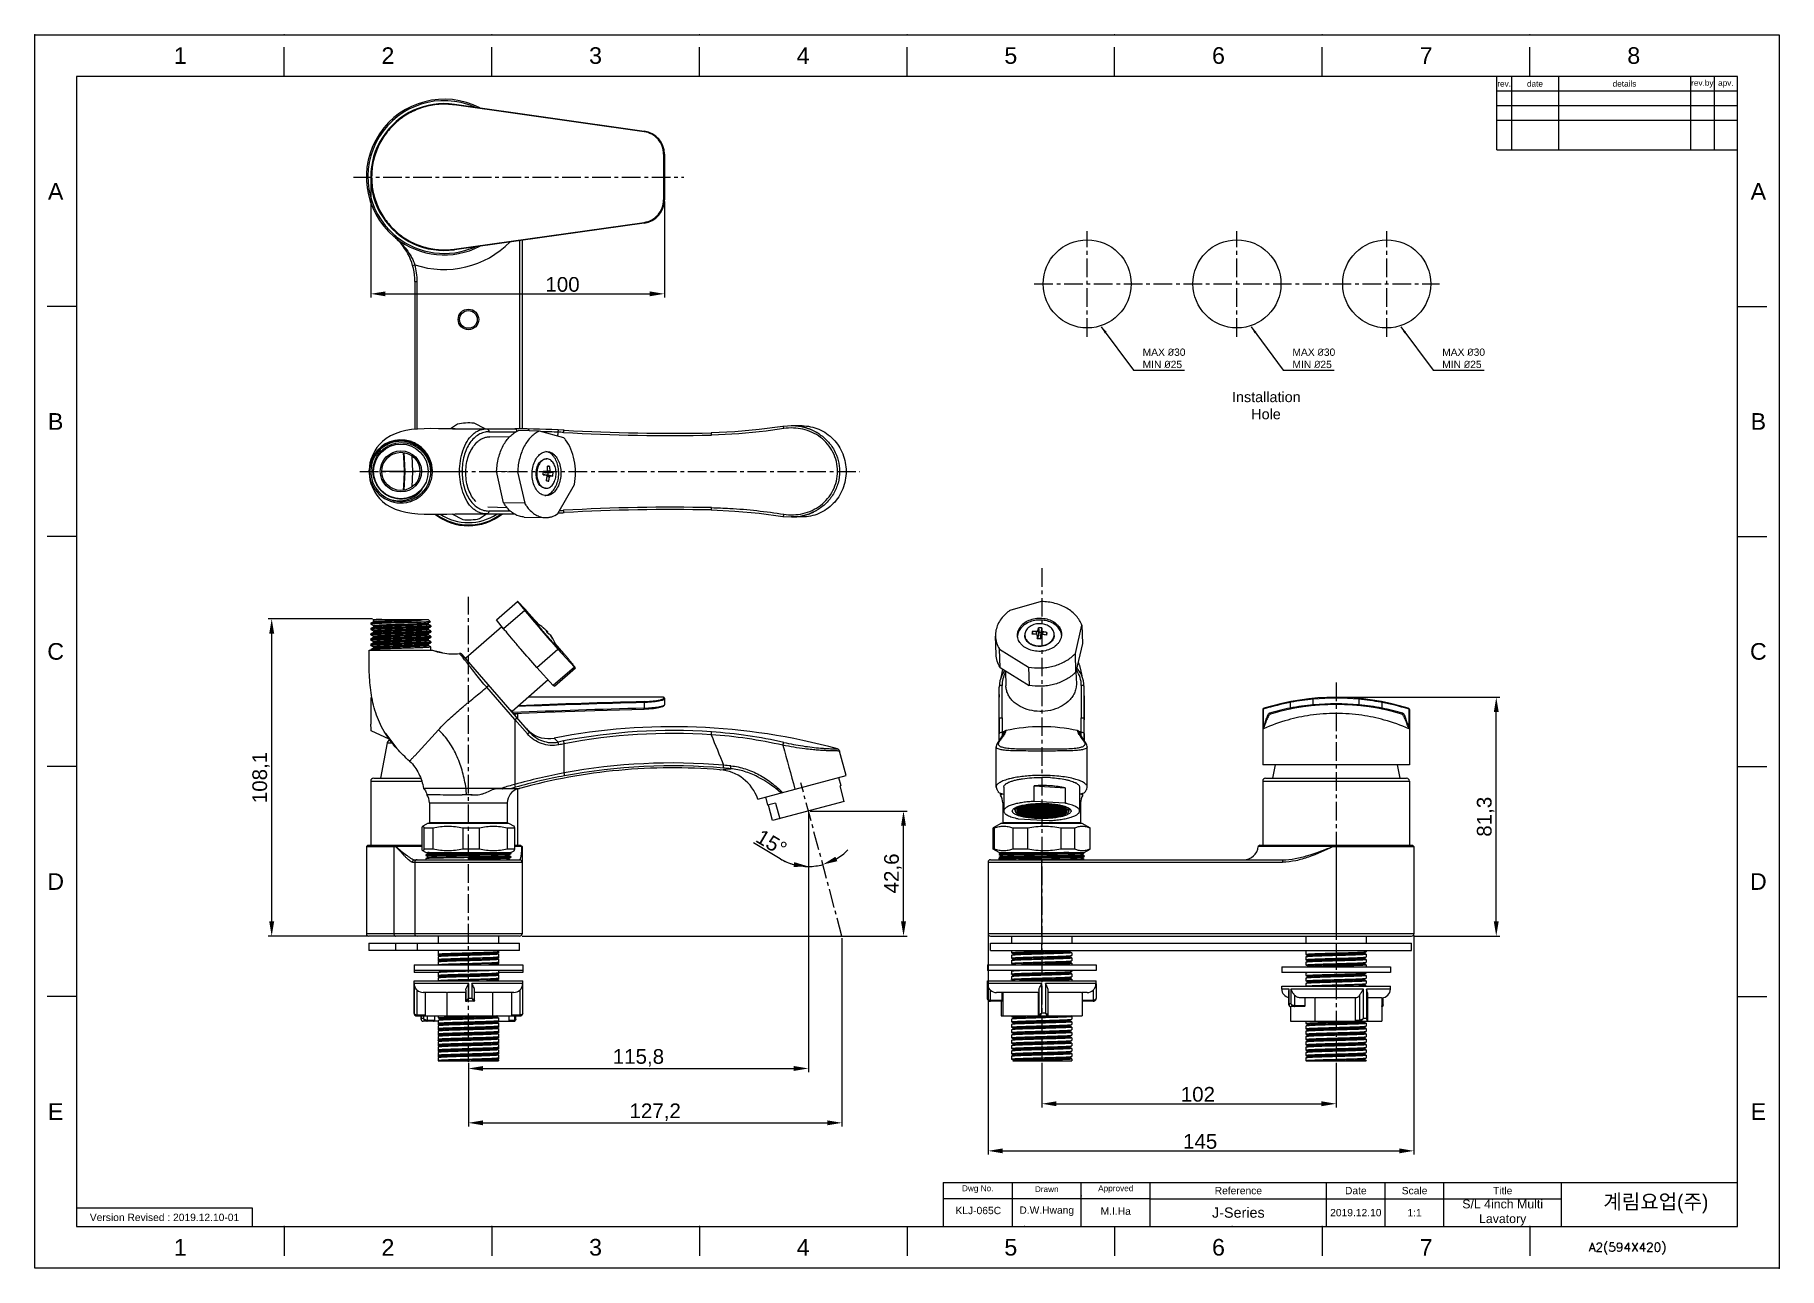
# Model space of a CAD drawing. Header units: millimetres. Extents: x 1243 to 1837, y -1232 to -812.
import ezdxf

# ---------------------------------------------------------------- set-up
doc = ezdxf.new("R2010")
doc.units = ezdxf.units.MM
doc.header["$LTSCALE"] = 0.1
doc.linetypes.add('CENTERX2', pattern=[101.6, 63.5, -12.7, 12.7, -12.7])
doc.layers.get('0').update_dxf_attribs({"lineweight": 13})
for name, color, linetype in [('5', 2, 'Continuous'), ('CENTER', 1, 'CENTERX2'), ('FORM', 7, 'Continuous'), ('TEXT', 2, 'Continuous')]:
    doc.layers.add(name, color=color, linetype=linetype)
doc.layers.add('DIM', color=3, linetype='Continuous', lineweight=9)
doc.styles.add('ROMANS', font='romans')
doc.styles.get("Standard").update_dxf_attribs({"font": 'arial.ttf'})
doc.dimstyles.new('ISO-25', dxfattribs={"dimtxt": 2.5, "dimasz": 2.5, "dimexe": 1.25, "dimexo": 0.625, "dimtad": 1, "dimdec": 1, "dimtxsty": 'Standard', "dimcen": 2.5, "dimadec": 0, "dimazin": 0, "dimtfac": 1, "dimtdec": 1, "dimtmove": 0, "dimatfit": 3, "dimfxl": 0, "dimarcsym": 0})

msp = doc.modelspace()

# ---------------------------------------------------------------- texts
at = {"char_height": 5.66, "attachment_point": 5}
for s, width, insert in [('1', 50, (1292.14, -818.82)), ('2', 50, (1362.85, -818.82)), ('3', 50, (1433.56, -818.82)), ('4', 50, (1504.26, -818.82)), ('5', 50, (1574.97, -818.82)), ('6', 50, (1645.68, -818.82)), ('7', 50, (1716.39, -818.82)), ('8', 50, (1787.09, -818.82)), ('A', 10, (1249.72, -865.06)), ('A', 10, (1829.52, -865.06)), ('B', 10, (1249.72, -943.4)), ('B', 10, (1829.52, -943.4)), ('C', 10, (1249.72, -1021.75)), ('C', 10, (1829.52, -1021.75)), ('D', 10, (1249.72, -1100.09)), ('D', 10, (1829.52, -1100.09)), ('E', 10, (1249.72, -1178.43)), ('E', 10, (1829.52, -1178.43)), ('1', 50, (1292.14, -1224.68)), ('2', 50, (1362.85, -1224.68)), ('3', 50, (1433.56, -1224.68)), ('4', 50, (1504.26, -1224.68)), ('5', 50, (1574.97, -1224.68)), ('6', 50, (1645.68, -1224.68)), ('7', 50, (1716.39, -1224.68))]:
    msp.add_mtext_dynamic_manual_height_columns(s, width=width, gutter_width=12.5, heights=[0], dxfattribs=dict(at, insert=insert))
at = {"layer": '5', "style": 'ROMANS'}
msp.add_text(' A2(594X420)', height=3, dxfattribs=at).set_placement((1769.69, -1226.12))
at = {"layer": 'DIM', "char_height": 2.5, "attachment_point": 7}
for insert in [(1619.86, -925.26), (1670.86, -925.26), (1721.86, -925.26)]:
    msp.add_mtext('MAX {\\fISOCPEUR|b0|i0|c0|p34;%%C}30\\PMIN {\\fISOCPEUR|b0|i0|c0|p34;%%C}25', dxfattribs=dict(at, insert=insert))
at = {"layer": 'TEXT'}
for s, width, insert, char_height, attachment_point in [('rev.', 5, (1742.95, -828.39), 2, 5), ('date', 16, (1753.45, -828.39), 2, 5), ('details', 45, (1783.95, -828.39), 2, 5), ('rev.by', 8, (1810.45, -828.39), 2, 5), ('apv.', 8, (1818.45, -828.39), 2, 5), ('{\\W2.03891; }Installation \\P{\\W6.86844; }Hole', 28.1224, (1647.52, -933.32), 3.5, 1), ('Dwg No.', 23.5, (1563.7, -1204.86), 2, 5), ('Drawn', 23.5, (1587.2, -1204.86), 2, 5), ('Approved', 23.5, (1610.7, -1204.86), 2, 5), ('Reference', 60, (1652.45, -1205.36), 2.5, 5), ('Date', 20, (1692.45, -1205.36), 2.5, 5), ('Scale', 20, (1712.45, -1205.36), 2.5, 5), ('Title', 40, (1742.45, -1205.36), 2.5, 5), ('KLJ-065C', 23.5, (1563.89, -1212.14), 2.5, 5), ('D.W.Hwang', 23.5, (1587.2, -1212.36), 2.5, 5), ('M.I.Ha', 23.5, (1610.7, -1212.36), 2.5, 5), ('J-Series', 60, (1652.45, -1212.86), 3.5, 5), ('2019.12.10', 20, (1692.45, -1212.86), 2.5, 5), ('1:1', 20, (1712.45, -1212.86), 2.5, 5), ('S/L 4inch Multi \\PLavatory', 40, (1742.45, -1212.86), 3, 5), ('Version Revised : 2019.12.10-01', 60, (1286.79, -1214.48), 2.5, 5)]:
    msp.add_mtext_dynamic_manual_height_columns(s, width=width, gutter_width=12.5, heights=[0], dxfattribs=dict(at, insert=insert, char_height=char_height, attachment_point=attachment_point))
at = {"layer": 'TEXT', "linetype": 'CENTERX2', "insert": (1794.62, -1209.86), "char_height": 5, "attachment_point": 5}
msp.add_mtext_dynamic_manual_height_columns('{\\fHYGothic-Medium|b0|i0|c129|p18;계림요업(주)}', width=60, gutter_width=12.5, heights=[0], dxfattribs=at)

# ---------------------------------------------------------------- blocks, each defined once
blk = doc.blocks.new('*D4')
at = {"layer": 'Defpoints', "color": 0}
for p in [(1357.02, -860.16), (1457.02, -867.91), (1457.02, -899.94)]:
    blk.add_point(p, dxfattribs=at)
at = {"layer": 'DIM', "color": 3, "linetype": 'ByBlock', "lineweight": -2}
for p, q in [((1357.02, -860.79), (1357.02, -901.19)), ((1457.02, -868.54), (1457.02, -901.19)), ((1362.02, -899.94), (1452.02, -899.94))]:
    blk.add_line(p, q, dxfattribs=at)
at = {"layer": 'DIM', "color": 3}
for points in [[(1362.02, -899.11), (1362.02, -900.77), (1357.02, -899.94)], [(1452.02, -899.11), (1452.02, -900.77), (1457.02, -899.94)]]:
    blk.add_solid(points, dxfattribs=at)
at = {"layer": 'DIM', "color": 3, "insert": (1422.32, -896.76), "char_height": 5, "attachment_point": 5}
blk.add_mtext('100', dxfattribs=at)
blk = doc.blocks.new('*D5')
at = {"layer": 'Defpoints', "color": 0}
for p in [(1506.06, -1076.07), (1538.43, -1076.07), (1407.94, -1118.69)]:
    blk.add_point(p, dxfattribs=at)
at = {"layer": 'DIM', "color": 3, "linetype": 'ByBlock', "lineweight": -2}
for p, q in [((1506.68, -1076.07), (1539.68, -1076.07)), ((1538.43, -1113.69), (1538.43, -1081.07)), ((1408.57, -1118.69), (1539.68, -1118.69))]:
    blk.add_line(p, q, dxfattribs=at)
at = {"layer": 'DIM', "color": 3}
for points in [[(1537.59, -1081.07), (1539.26, -1081.07), (1538.43, -1076.07)], [(1537.59, -1113.69), (1539.26, -1113.69), (1538.43, -1118.69)]]:
    blk.add_solid(points, dxfattribs=at)
at = {"layer": 'DIM', "color": 3, "insert": (1534.8, -1097.33), "char_height": 5, "attachment_point": 5, "rotation": 90}
blk.add_mtext('42,6', dxfattribs=at)
blk = doc.blocks.new('*D6')
at = {"layer": 'Defpoints', "color": 0}
for p in [(1506.06, -1076.07), (1390.27, -1161.19), (1506.06, -1163.76)]:
    blk.add_point(p, dxfattribs=at)
at = {"layer": 'DIM', "color": 3, "linetype": 'ByBlock', "lineweight": -2}
for p, q in [((1506.06, -1076.69), (1506.06, -1165.01)), ((1390.27, -1161.82), (1390.27, -1165.01)), ((1395.27, -1163.76), (1501.06, -1163.76))]:
    blk.add_line(p, q, dxfattribs=at)
at = {"layer": 'DIM', "color": 3}
for points in [[(1395.27, -1162.92), (1395.27, -1164.59), (1390.27, -1163.76)], [(1501.06, -1162.92), (1501.06, -1164.59), (1506.06, -1163.76)]]:
    blk.add_solid(points, dxfattribs=at)
at = {"layer": 'DIM', "color": 3, "insert": (1448.16, -1160.13), "char_height": 5, "attachment_point": 5}
blk.add_mtext('115,8', dxfattribs=at)
blk = doc.blocks.new('*D7')
at = {"layer": 'Defpoints', "color": 0}
for p in [(1323.29, -1010.63), (1358.2, -1010.63), (1356.54, -1118.69)]:
    blk.add_point(p, dxfattribs=at)
at = {"layer": 'DIM', "color": 3, "linetype": 'ByBlock', "lineweight": -2}
for p, q in [((1357.58, -1010.63), (1322.04, -1010.63)), ((1323.29, -1113.69), (1323.29, -1015.63)), ((1355.92, -1118.69), (1322.04, -1118.69))]:
    blk.add_line(p, q, dxfattribs=at)
at = {"layer": 'DIM', "color": 3}
for points in [[(1322.46, -1015.63), (1324.13, -1015.63), (1323.29, -1010.63)], [(1322.46, -1113.69), (1324.13, -1113.69), (1323.29, -1118.69)]]:
    blk.add_solid(points, dxfattribs=at)
at = {"layer": 'DIM', "color": 3, "insert": (1319.66, -1064.66), "char_height": 5, "attachment_point": 5, "rotation": 90}
blk.add_mtext('108,1', dxfattribs=at)
blk = doc.blocks.new('*D8')
at = {"layer": 'Defpoints', "color": 0}
for p in [(1517.47, -1118.69), (1390.27, -1161.52), (1517.47, -1182.27)]:
    blk.add_point(p, dxfattribs=at)
at = {"layer": 'DIM', "color": 3, "linetype": 'ByBlock', "lineweight": -2}
for p, q in [((1517.47, -1119.32), (1517.47, -1183.52)), ((1390.27, -1162.15), (1390.27, -1183.52)), ((1395.27, -1182.27), (1512.47, -1182.27))]:
    blk.add_line(p, q, dxfattribs=at)
at = {"layer": 'DIM', "color": 3}
for points in [[(1395.27, -1181.43), (1395.27, -1183.1), (1390.27, -1182.27)], [(1512.47, -1181.43), (1512.47, -1183.1), (1517.47, -1182.27)]]:
    blk.add_solid(points, dxfattribs=at)
at = {"layer": 'DIM', "color": 3, "insert": (1453.87, -1178.64), "char_height": 5, "attachment_point": 5}
blk.add_mtext('127,2', dxfattribs=at)
blk = doc.blocks.new('*D9')
at = {"layer": 'Defpoints', "color": 0}
for p in [(1503.47, -1066.44), (1506.06, -1076.07), (1506.06, -1083.99), (1509.33, -1094.68), (1517.47, -1118.69)]:
    blk.add_point(p, dxfattribs=at)
at = {"layer": 'DIM', "color": 3, "linetype": 'ByBlock', "lineweight": -2}
for p, q in [((1506.06, -1084.62), (1506.06, -1096.21)), ((1496.41, -1092.32), (1487.31, -1086.91))]:
    blk.add_line(p, q, dxfattribs=at)
for start, end in [(239.30672, 270), (239.5832, 254.7916), (300.20281, 315.41121), (270, 284.99441)]:
    blk.add_arc((1506.06, -1076.07), 18.89, start, end, dxfattribs=at)
at = {"layer": 'DIM', "color": 3}
for points in [[(1515.88, -1093.17), (1515.24, -1091.63), (1510.94, -1094.32)], [(1501.21, -1093.48), (1500.99, -1095.13), (1506.06, -1094.96)]]:
    blk.add_solid(points, dxfattribs=at)
at = {"layer": 'DIM', "color": 3, "insert": (1493.48, -1086.88), "char_height": 5, "attachment_point": 5, "rotation": 329.30672}
blk.add_mtext('15°', dxfattribs=at)
blk = doc.blocks.new('*D10')
at = {"layer": 'Defpoints', "color": 0}
for p in [(1685.74, -1037.34), (1740.27, -1037.34), (1711.44, -1118.69)]:
    blk.add_point(p, dxfattribs=at)
at = {"layer": 'DIM', "color": 3, "linetype": 'ByBlock', "lineweight": -2}
for p, q in [((1686.37, -1037.34), (1741.52, -1037.34)), ((1740.27, -1113.69), (1740.27, -1042.34)), ((1712.07, -1118.69), (1741.52, -1118.69))]:
    blk.add_line(p, q, dxfattribs=at)
at = {"layer": 'DIM', "color": 3}
for points in [[(1739.44, -1042.34), (1741.1, -1042.34), (1740.27, -1037.34)], [(1739.44, -1113.69), (1741.1, -1113.69), (1740.27, -1118.69)]]:
    blk.add_solid(points, dxfattribs=at)
at = {"layer": 'DIM', "color": 3, "insert": (1736.64, -1078.02), "char_height": 5, "attachment_point": 5, "rotation": 90}
blk.add_mtext('81,3', dxfattribs=at)
blk = doc.blocks.new('*D11')
at = {"layer": 'Defpoints', "color": 0}
for p in [(1567.24, -1117.89), (1712.24, -1117.89), (1712.24, -1191.81)]:
    blk.add_point(p, dxfattribs=at)
at = {"layer": 'DIM', "color": 3, "linetype": 'ByBlock', "lineweight": -2}
for p, q in [((1567.24, -1118.52), (1567.24, -1193.06)), ((1712.24, -1118.52), (1712.24, -1193.06)), ((1572.24, -1191.81), (1707.24, -1191.81))]:
    blk.add_line(p, q, dxfattribs=at)
at = {"layer": 'DIM', "color": 3}
for points in [[(1572.24, -1190.98), (1572.24, -1192.65), (1567.24, -1191.81)], [(1707.24, -1190.98), (1707.24, -1192.65), (1712.24, -1191.81)]]:
    blk.add_solid(points, dxfattribs=at)
at = {"layer": 'DIM', "color": 3, "insert": (1639.44, -1188.63), "char_height": 5, "attachment_point": 5}
blk.add_mtext('145', dxfattribs=at)
blk = doc.blocks.new('*D12')
at = {"layer": 'Defpoints', "color": 0}
for p in [(1585.48, -1161.19), (1685.73, -1161.19), (1685.73, -1175.77)]:
    blk.add_point(p, dxfattribs=at)
at = {"layer": 'DIM', "color": 3, "linetype": 'ByBlock', "lineweight": -2}
for p, q in [((1585.48, -1161.82), (1585.48, -1177.02)), ((1685.73, -1161.82), (1685.73, -1177.02)), ((1590.48, -1175.77), (1680.73, -1175.77))]:
    blk.add_line(p, q, dxfattribs=at)
at = {"layer": 'DIM', "color": 3}
for points in [[(1590.48, -1174.94), (1590.48, -1176.6), (1585.48, -1175.77)], [(1680.73, -1174.94), (1680.73, -1176.6), (1685.73, -1175.77)]]:
    blk.add_solid(points, dxfattribs=at)
at = {"layer": 'DIM', "color": 3, "insert": (1638.67, -1172.59), "char_height": 5, "attachment_point": 5}
blk.add_mtext('102', dxfattribs=at)

# ---------------------------------------------------------------- dimensions: what is measured, and where the dimension line sits
at = {"layer": 'DIM', "color": 7}
for base, p1, p2, picture, middle in [((1457.02, -899.94), (1357.02, -860.16), (1457.02, -867.91), '*D4', (1422.32, -899.94)), ((1712.24, -1191.81), (1567.24, -1117.89), (1712.24, -1117.89), '*D11', (1639.44, -1191.81))]:
    dim = msp.add_linear_dim(base=base, p1=p1, p2=p2, dimstyle='ISO-25', override={"dimtxt": 5, "dimasz": 5, "dimcen": 5, "dimclrd": 3, "dimclre": 3, "dimclrt": 3, "dimfxl": 1.25, "dimarcsym": 1}, dxfattribs=at)
    dim.commit()
    dim.dimension.update_dxf_attribs({"geometry": picture, "text_midpoint": middle, "dimtype": 160})
for base, p1, p2, angle, picture, middle in [((1323.29, -1010.63), (1356.54, -1118.69), (1358.2, -1010.63), 90, '*D7', (1319.66, -1064.66)), ((1740.26922289, -1037.34135474), (1711.44050594, -1118.69135474), (1685.74050594, -1037.34135474), 90, '*D10', (1736.63944799, -1078.01635474)), ((1506.06, -1163.76), (1390.27, -1161.19), (1506.06, -1076.07), 180, '*D6', (1448.16, -1160.13))]:
    dim = msp.add_linear_dim(base=base, p1=p1, p2=p2, angle=angle, dimstyle='ISO-25', override={"dimtxt": 5, "dimasz": 5, "dimcen": 5, "dimclrd": 3, "dimclre": 3, "dimclrt": 3, "dimfxl": 1.25, "dimarcsym": 1}, dxfattribs=at)
    dim.commit()
    dim.dimension.update_dxf_attribs({"geometry": picture, "text_midpoint": middle})
dim = msp.add_angular_dim_2l(base=(1509.33, -1094.68), line1=((1517.47, -1118.69), (1503.47, -1066.44)), line2=((1506.06, -1076.07), (1506.06, -1083.99)), dimstyle='ISO-25', override={"dimtxt": 5, "dimasz": 5, "dimcen": 5, "dimclrd": 3, "dimclre": 3, "dimclrt": 3, "dimfxl": 1.25, "dimarcsym": 1}, dxfattribs=at)
dim.commit()
dim.dimension.update_dxf_attribs({"geometry": '*D9', "text_midpoint": (1493.48, -1086.88)})
dim = msp.add_linear_dim(base=(1538.43, -1076.07), p1=(1407.94, -1118.69), p2=(1506.06, -1076.07), angle=90, dimstyle='ISO-25', override={"dimtxt": 5, "dimasz": 5, "dimcen": 5, "dimclrd": 3, "dimclre": 3, "dimclrt": 3, "dimfxl": 1.25, "dimarcsym": 1}, dxfattribs=at)
dim.commit()
dim.dimension.update_dxf_attribs({"geometry": '*D5', "text_midpoint": (1538.43, -1097.33), "dimtype": 160})
dim = msp.add_linear_dim(base=(1517.47, -1182.27), p1=(1390.27, -1161.52), p2=(1517.47, -1118.69), dimstyle='ISO-25', override={"dimtxt": 5, "dimasz": 5, "dimcen": 5, "dimclrd": 3, "dimclre": 3, "dimclrt": 3, "dimfxl": 1.25, "dimarcsym": 1}, dxfattribs=at)
dim.commit()
dim.dimension.update_dxf_attribs({"geometry": '*D8', "text_midpoint": (1453.87, -1178.64)})
dim = msp.add_linear_dim(base=(1685.73, -1175.77), p1=(1585.48, -1161.19), p2=(1685.73, -1161.19), text='102', dimstyle='ISO-25', override={"dimtxt": 5, "dimasz": 5, "dimcen": 5, "dimclrd": 3, "dimclre": 3, "dimclrt": 3, "dimfxl": 1.25, "dimarcsym": 1}, dxfattribs=at)
dim.commit()
dim.dimension.update_dxf_attribs({"geometry": '*D12', "text_midpoint": (1638.67, -1175.77), "dimtype": 160})

# ---------------------------------------------------------------- linework, layer by layer
for p, q in [((1327.5, -825.89), (1327.5, -815.89)), ((1398.2, -825.89), (1398.2, -815.89)), ((1468.91, -825.89), (1468.91, -815.89)), ((1539.62, -825.89), (1539.62, -815.89)), ((1610.32, -825.89), (1610.32, -815.89)), ((1681.03, -825.89), (1681.03, -815.89)), ((1751.74, -825.89), (1751.74, -815.89)), ((1822.45, -825.89), (1256.79, -825.89)), ((1256.79, -825.89), (1256.79, -1217.61)), ((1740.45, -850.89), (1740.45, -825.89)), ((1822.45, -1217.61), (1822.45, -825.89)), ((1740.45, -850.89), (1822.45, -850.89)), ((1256.79, -904.23), (1246.79, -904.23)), ((1822.45, -904.23), (1832.45, -904.23)), ((1256.79, -982.58), (1246.79, -982.58)), ((1822.45, -982.58), (1832.45, -982.58)), ((1256.79, -1060.92), (1246.79, -1060.92)), ((1822.45, -1060.92), (1832.45, -1060.92)), ((1256.79, -1139.26), (1246.79, -1139.26)), ((1822.45, -1139.26), (1832.45, -1139.26)), ((1256.79, -1217.61), (1822.45, -1217.61)), ((1327.5, -1217.61), (1327.5, -1227.61)), ((1398.2, -1217.61), (1398.2, -1227.61)), ((1468.91, -1217.61), (1468.91, -1227.61)), ((1539.62, -1217.61), (1539.62, -1227.61)), ((1610.32, -1217.61), (1610.32, -1227.61)), ((1681.03, -1217.61), (1681.03, -1227.61)), ((1751.74, -1217.61), (1751.74, -1227.61))]:
    msp.add_line(p, q)
at = {"color": 7, "linetype": 'Continuous'}
for p, q in [((1385.46, -835.61), (1385.5, -835.4)), ((1450.09, -844.73), (1385.46, -835.61)), ((1385.5, -835.4), (1450.13, -844.49)), ((1450.13, -844.49), (1450.09, -844.73)), ((1456.72, -852.38), (1456.72, -867.94)), ((1457.02, -852.41), (1457.02, -867.91)), ((1385.46, -884.71), (1450.09, -875.59)), ((1450.13, -875.83), (1385.5, -884.92)), ((1450.13, -875.83), (1450.09, -875.59)), ((1364.92, -880.41), (1365.25, -880.03)), ((1365.77, -880.48), (1365.43, -880.85)), ((1365.5, -880.91), (1365.81, -880.52)), ((1365.77, -880.48), (1365.81, -880.52)), ((1385.5, -884.92), (1385.46, -884.71)), ((1407.72, -881.79), (1407.72, -945.93)), ((1408.52, -881.68), (1408.52, -945.93)), ((1371.27, -890.25), (1372.04, -890.04)), ((1372.02, -895.69), (1372.02, -946.08)), ((1372.02, -895.69), (1372.82, -895.69)), ((1372.82, -945.99), (1372.82, -895.69)), ((1386.5, -944.35), (1384.12, -945.9)), ((1395.94, -945.91), (1392.19, -944.02)), ((1384.82, -945.91), (1406.07, -945.91)), ((1397.25, -946.91), (1406.54, -946.91)), ((1404.17, -948.8), (1397.59, -948.61)), ((1414.47, -946.7), (1407.3, -946.5)), ((1422.77, -948.94), (1414.47, -946.7)), ((1480.99, -946.92), (1472.97, -947.27)), ((1500.49, -944.88), (1497.37, -945.1)), ((1503.88, -944.88), (1500.19, -944.88)), ((1503.78, -945.24), (1500.49, -944.88)), ((1509.63, -947.62), (1509.66, -947.64)), ((1368.08, -953.97), (1368.23, -957.58)), ((1368.3, -954.02), (1368.61, -960.41)), ((1371, -955.1), (1371.18, -960.41)), ((1416.77, -956.15), (1416.99, -956.16)), ((1417.23, -956.18), (1416.99, -956.16)), ((1356.46, -960.42), (1356.49, -960.41)), ((1356.49, -960.41), (1356.52, -960.41)), ((1356.52, -960.41), (1356.53, -959.97)), ((1368.34, -960.41), (1361.17, -960.41)), ((1368.23, -957.58), (1368.35, -960.41)), ((1368.61, -960.41), (1368.3, -966.8)), ((1368.35, -960.41), (1368.61, -960.41)), ((1368.61, -960.41), (1371.18, -960.41)), ((1371.18, -960.41), (1371, -965.72)), ((1373.77, -960.41), (1371.18, -960.41)), ((1377.52, -960.41), (1377.77, -960.41)), ((1377.77, -960.41), (1377.77, -960.38)), ((1378.02, -960.33), (1378.02, -960.41)), ((1378.02, -960.41), (1378.02, -960.5)), ((1378.02, -960.41), (1387.24, -960.41)), ((1388.12, -960.41), (1387.24, -960.41)), ((1399.87, -960.34), (1407.04, -960.54)), ((1402.26, -971.06), (1399.87, -960.34)), ((1407.04, -960.54), (1409.43, -971.26)), ((1416.79, -961.7), (1415.73, -961.49)), ((1415.73, -961.49), (1416.79, -961.7)), ((1415.8, -960.64), (1416.96, -960.45)), ((1415.8, -960.63), (1416.89, -960.45)), ((1417.26, -961.68), (1416.32, -961.55)), ((1416.32, -961.55), (1418.23, -961.9)), ((1418.33, -960.65), (1416.37, -960.86)), ((1417.31, -960.99), (1416.37, -960.86)), ((1416.81, -961.7), (1416.79, -961.7)), ((1416.89, -960.45), (1416.96, -960.45)), ((1417.89, -962.33), (1417.07, -962.18)), ((1417.19, -960.23), (1418.05, -960.14)), ((1418, -958.72), (1417.22, -958.8)), ((1417.31, -960.99), (1417.26, -961.68)), ((1419.01, -962.01), (1417.26, -961.68)), ((1419.1, -960.8), (1417.31, -960.99)), ((1419.1, -960.8), (1418.33, -960.65)), ((1515.96, -960.41), (1516.66, -960.41)), ((1374.53, -966.51), (1374.42, -966.42)), ((1416.49, -966.15), (1416.71, -966.15)), ((1417.61, -963.73), (1416.83, -963.59)), ((1420.74, -974.8), (1426.34, -964.92)), ((1403.49, -972.79), (1396.92, -972.6)), ((1404.57, -973.91), (1397.25, -973.91)), ((1409.43, -971.26), (1402.26, -971.06)), ((1384.6, -974.91), (1388.34, -976.8)), ((1385.77, -974.91), (1405.93, -974.91)), ((1394.04, -976.47), (1396.42, -974.91)), ((1409.28, -975.95), (1416.45, -976.15)), ((1497.37, -975.72), (1500.27, -975.94)), ((1503.88, -975.94), (1500.2, -975.94)), ((1500.24, -975.94), (1500.2, -975.94)), ((1399.87, -1010.96), (1407.04, -1004.72)), ((1409.43, -1007.82), (1402.26, -1014.05)), ((1407.04, -1004.72), (1409.43, -1007.82)), ((1585.35, -1004.72), (1574.63, -1007.82)), ((1357.02, -1012.09), (1357.03, -1012.07)), ((1357.02, -1012.09), (1357.02, -1012.42)), ((1357.03, -1013.88), (1357.02, -1013.9)), ((1357.02, -1013.9), (1357.02, -1014.23)), ((1357.94, -1011.6), (1357.03, -1012.07)), ((1357.03, -1012.44), (1357.76, -1012.81)), ((1357.94, -1013.41), (1357.03, -1013.88)), ((1357.03, -1014.25), (1357.76, -1014.62)), ((1357.94, -1015.22), (1357.03, -1015.69)), ((1357.76, -1012.81), (1357.94, -1012.91)), ((1357.76, -1014.62), (1357.94, -1014.72)), ((1357.84, -1010.98), (1357.77, -1011)), ((1357.77, -1011.01), (1357.94, -1011.1)), ((1357.97, -1010.8), (1357.81, -1010.97)), ((1357.92, -1011.08), (1357.92, -1011.61)), ((1357.92, -1012.89), (1357.92, -1013.42)), ((1357.92, -1014.7), (1357.92, -1015.23)), ((1357.97, -1010.8), (1376.57, -1010.8)), ((1358.11, -1011.02), (1358.35, -1010.99)), ((1360.27, -1010.86), (1360.16, -1010.87)), ((1360.17, -1010.88), (1360.27, -1010.87)), ((1360.27, -1010.87), (1360.82, -1010.85)), ((1360.82, -1010.85), (1360.27, -1010.86)), ((1360.82, -1010.85), (1374.42, -1010.85)), ((1363.32, -1011.75), (1374.21, -1011.75)), ((1373.77, -1012.22), (1373.88, -1012.21)), ((1374.42, -1010.91), (1374.42, -1010.85)), ((1374.53, -1010.98), (1374.42, -1010.85)), ((1374.42, -1010.91), (1374.53, -1010.98)), ((1376.57, -1010.8), (1377.36, -1011.6)), ((1376.6, -1012), (1377.36, -1011.61)), ((1377.44, -1012.94), (1376.6, -1012.5)), ((1376.6, -1013.81), (1377.51, -1013.34)), ((1377.44, -1014.75), (1376.6, -1014.31)), ((1376.6, -1015.62), (1377.51, -1015.15)), ((1376.61, -1011.99), (1376.61, -1012.52)), ((1376.61, -1013.8), (1376.61, -1014.33)), ((1376.61, -1015.61), (1376.61, -1016.14)), ((1377.36, -1011.6), (1377.36, -1011.61)), ((1377.51, -1012.98), (1377.44, -1012.94)), ((1377.51, -1014.79), (1377.44, -1014.75)), ((1377.51, -1013.34), (1377.52, -1013.33)), ((1377.51, -1015.15), (1377.52, -1015.14)), ((1377.52, -1012.99), (1377.52, -1013.33)), ((1377.52, -1014.8), (1377.52, -1015.14)), ((1401.7, -1013.32), (1389.38, -1024.04)), ((1402.26, -1014.05), (1399.87, -1010.96)), ((1413.61, -1012.48), (1413.49, -1012.34)), ((1413.5, -1012.35), (1413.57, -1012.28)), ((1413.58, -1012.28), (1413.57, -1012.28)), ((1415.78, -1013.67), (1415.72, -1013.64)), ((1415.81, -1013.71), (1415.78, -1013.67)), ((1415.81, -1013.71), (1415.81, -1013.71)), ((1416.88, -1014.66), (1416.89, -1014.64)), ((1416.89, -1014.64), (1417.1, -1014.86)), ((1416.92, -1015.07), (1417.06, -1014.9)), ((1416.92, -1015.07), (1417.07, -1014.91)), ((1417.03, -1014.91), (1417.06, -1014.9)), ((1417.23, -1015.03), (1417.05, -1015.22)), ((1417.06, -1014.9), (1417.07, -1014.9)), ((1417.07, -1014.9), (1417.07, -1014.9)), ((1417.21, -1015.25), (1417.14, -1015.32)), ((1582.27, -1014.97), (1582.43, -1015.87)), ((1583.86, -1015.95), (1583.68, -1014.9)), ((1584.19, -1014.57), (1584.35, -1013.64)), ((1584.19, -1014.57), (1584.5, -1016.33)), ((1584.35, -1013.64), (1584.63, -1015.24)), ((1584.5, -1016.33), (1584.63, -1015.24)), ((1585.32, -1015.28), (1584.63, -1015.24)), ((1585.18, -1016.36), (1585.44, -1014.64)), ((1585.18, -1016.36), (1585.32, -1015.28)), ((1585.55, -1013.71), (1585.32, -1015.28)), ((1585.87, -1015.03), (1585.73, -1015.97)), ((1587.28, -1015.25), (1587.14, -1016.16)), ((1587.23, -1015.7), (1587.28, -1015.25)), ((1596.95, -1022.44), (1599.19, -1012.82)), ((1599.19, -1012.82), (1599.39, -1019.05)), ((1356.49, -1022.69), (1356.52, -1021.31)), ((1356.52, -1021.3), (1378.02, -1021.3)), ((1357.03, -1015.69), (1357.02, -1015.71)), ((1357.02, -1015.71), (1357.02, -1016.04)), ((1357.03, -1017.5), (1357.02, -1017.52)), ((1357.02, -1017.52), (1357.02, -1017.85)), ((1357.03, -1019.31), (1357.02, -1019.33)), ((1357.02, -1019.33), (1357.02, -1019.66)), ((1357.03, -1021.12), (1357.02, -1021.14)), ((1357.02, -1021.14), (1357.02, -1021.3)), ((1357.03, -1016.06), (1357.76, -1016.43)), ((1357.94, -1017.03), (1357.03, -1017.5)), ((1357.03, -1017.87), (1357.76, -1018.24)), ((1357.94, -1018.84), (1357.03, -1019.31)), ((1357.03, -1019.68), (1357.76, -1020.05)), ((1357.94, -1020.65), (1357.03, -1021.12)), ((1357.76, -1016.43), (1357.94, -1016.53)), ((1357.76, -1018.24), (1357.94, -1018.34)), ((1357.76, -1020.05), (1357.94, -1020.15)), ((1357.92, -1016.51), (1357.92, -1017.04)), ((1357.92, -1018.32), (1357.92, -1018.85)), ((1357.92, -1020.13), (1357.92, -1020.66)), ((1377.44, -1016.56), (1376.6, -1016.12)), ((1376.6, -1017.43), (1377.51, -1016.96)), ((1377.44, -1018.37), (1376.6, -1017.93)), ((1376.6, -1019.24), (1377.51, -1018.77)), ((1377.44, -1020.18), (1376.6, -1019.74)), ((1376.61, -1017.42), (1376.61, -1017.95)), ((1376.61, -1019.23), (1376.61, -1019.76)), ((1377.51, -1016.6), (1377.44, -1016.56)), ((1377.51, -1018.41), (1377.44, -1018.37)), ((1377.51, -1020.22), (1377.44, -1020.18)), ((1377.51, -1016.96), (1377.52, -1016.95)), ((1377.51, -1018.77), (1377.52, -1018.76)), ((1377.52, -1016.61), (1377.52, -1016.95)), ((1377.52, -1018.42), (1377.52, -1018.76)), ((1377.52, -1021.3), (1377.52, -1020.23)), ((1378.02, -1021.3), (1379.07, -1021.66)), ((1413.57, -1027.16), (1420.74, -1020.93)), ((1418.03, -1015.99), (1418.05, -1015.97)), ((1418.26, -1016.21), (1418.26, -1016.22)), ((1418.33, -1016.3), (1418.29, -1016.32)), ((1419.06, -1017.46), (1419.01, -1017.43)), ((1419.09, -1017.48), (1419.06, -1017.46)), ((1419.09, -1017.48), (1419.07, -1017.45)), ((1422.77, -1022.44), (1419.85, -1019.05)), ((1420.01, -1019.46), (1420.12, -1019.6)), ((1420.06, -1019.89), (1420.13, -1019.83)), ((1420.11, -1019.82), (1420.13, -1019.83)), ((1420.13, -1019.83), (1420.13, -1019.82)), ((1420.74, -1020.93), (1426.34, -1027.05)), ((1569.94, -1022.76), (1569.74, -1016.52)), ((1571.29, -1027.16), (1571.09, -1020.93)), ((1571.09, -1020.93), (1580.98, -1027.05)), ((1579.74, -1016.41), (1579.74, -1016.22)), ((1584.34, -1017.45), (1583.98, -1016.12)), ((1583.99, -1016.23), (1583.98, -1016.12)), ((1584.32, -1017.45), (1583.99, -1016.23)), ((1585.24, -1016.3), (1585.05, -1017.49)), ((1585.24, -1016.29), (1585.24, -1016.3)), ((1587.17, -1016.16), (1587.23, -1015.7)), ((1589.74, -1016.09), (1589.73, -1015.89)), ((1599.39, -1019.05), (1597.15, -1028.67)), ((1381.48, -1022.25), (1379.07, -1021.66)), ((1411.08, -1049.17), (1388.12, -1022.76)), ((1413.57, -1027.16), (1419.17, -1033.28)), ((1426.34, -1027.05), (1419.17, -1033.28)), ((1419.54, -1033.59), (1426.71, -1027.36)), ((1571.29, -1027.16), (1581.18, -1033.28)), ((1580.98, -1027.05), (1581.18, -1033.28)), ((1597.15, -1028.67), (1596.95, -1022.44)), ((1397.25, -1033.27), (1396.5, -1033.92)), ((1417.47, -1031.42), (1405.13, -1042.15)), ((1571.98, -1044.29), (1571.98, -1033.27)), ((1573.12, -1028.3), (1573.29, -1033.49)), ((1597.15, -1028.67), (1597.28, -1032.71)), ((1598.98, -1033.27), (1598.98, -1044.29)), ((1357.02, -1037.64), (1357.02, -1046.44)), ((1357.45, -1037.77), (1357.02, -1037.64)), ((1357.41, -1037.34), (1357.32, -1037.34)), ((1357.32, -1037.34), (1357.35, -1037.35)), ((1406.07, -1044.94), (1396.5, -1033.92)), ((1456.72, -1037.34), (1410.66, -1037.34)), ((1450.13, -1039.1), (1450.13, -1041.04)), ((1456.72, -1037.34), (1456.72, -1037.71)), ((1457.02, -1037.64), (1457.02, -1039.92)), ((1570.91, -1039.14), (1570.91, -1039.46)), ((1570.98, -1052.11), (1570.98, -1033.92)), ((1599.98, -1052.11), (1599.98, -1033.92)), ((1600.05, -1039.03), (1600.05, -1038.71)), ((1600.06, -1039.35), (1600.05, -1039.03)), ((1600.06, -1039.66), (1600.06, -1039.35)), ((1670.31, -1039.05), (1670.06, -1039.1)), ((1670.06, -1039.1), (1670.06, -1041.04)), ((1670.44, -1039.03), (1670.31, -1039.05)), ((1677.98, -1038.01), (1677.95, -1037.71)), ((1677.98, -1039.92), (1677.98, -1038.01)), ((1693.48, -1038.01), (1693.51, -1037.71)), ((1693.48, -1038.01), (1693.48, -1039.92)), ((1701.15, -1039.05), (1701.02, -1039.03)), ((1701.4, -1039.1), (1701.15, -1039.05)), ((1701.4, -1041.04), (1701.4, -1039.1)), ((1407.02, -1042.84), (1405.95, -1043.27)), ((1406.07, -1044.94), (1406.83, -1044.29)), ((1406.07, -1044.94), (1406.07, -1067.01)), ((1410.34, -1049.83), (1406.07, -1044.94)), ((1407.02, -1042.84), (1407.03, -1042.78)), ((1407.02, -1042.84), (1407.02, -1044.5)), ((1450.85, -1041.31), (1450.86, -1041.31)), ((1457.02, -1039.93), (1457.02, -1039.92)), ((1570.91, -1039.46), (1570.9, -1039.77)), ((1570.9, -1039.77), (1570.9, -1040.08)), ((1570.9, -1040.08), (1570.9, -1040.38)), ((1570.9, -1040.38), (1570.91, -1040.67)), ((1570.91, -1040.67), (1570.91, -1041.1)), ((1570.91, -1041.1), (1570.91, -1041.52)), ((1570.91, -1041.52), (1570.92, -1042.19)), ((1570.92, -1042.19), (1570.93, -1043.33)), ((1570.93, -1043.33), (1570.96, -1044.85)), ((1570.96, -1044.85), (1570.96, -1045.39)), ((1600, -1045.31), (1600.01, -1044.77)), ((1600.01, -1044.77), (1600.02, -1044.1)), ((1600.03, -1042.92), (1600.05, -1041.91)), ((1600.05, -1040.97), (1600.06, -1040.54)), ((1600.05, -1041.38), (1600.05, -1040.97)), ((1600.05, -1041.91), (1600.05, -1041.38)), ((1600.06, -1039.96), (1600.06, -1039.66)), ((1600.06, -1040.25), (1600.06, -1039.96)), ((1600.06, -1040.54), (1600.06, -1040.25)), ((1660.97, -1041.39), (1660.73, -1041.46)), ((1660.73, -1041.46), (1660.73, -1060.34)), ((1660.94, -1041.18), (1661.18, -1041.1)), ((1661, -1041.38), (1660.97, -1041.39)), ((1660.97, -1048.04), (1660.97, -1041.39)), ((1661.24, -1041.31), (1661, -1041.38)), ((1678.01, -1040.22), (1677.98, -1039.92)), ((1693.45, -1040.22), (1693.48, -1039.92)), ((1710.46, -1041.38), (1710.22, -1041.31)), ((1710.28, -1041.1), (1710.52, -1041.18)), ((1710.49, -1041.39), (1710.46, -1041.38)), ((1710.73, -1041.46), (1710.49, -1041.39)), ((1710.49, -1041.39), (1710.49, -1048.04)), ((1710.73, -1041.46), (1710.73, -1060.34)), ((1363.33, -1051.59), (1357.19, -1048.72)), ((1362.49, -1050.39), (1362.03, -1049.68)), ((1362.03, -1049.68), (1365.91, -1054.78)), ((1362.49, -1050.39), (1365.81, -1054.67)), ((1380.04, -1048.42), (1371.97, -1057.23)), ((1410.34, -1049.83), (1411.08, -1049.17)), ((1419.5, -1051.24), (1420.81, -1052.6)), ((1572.46, -1049.56), (1572.39, -1049.81)), ((1572.89, -1049.66), (1572.72, -1049.96)), ((1573.27, -1048.68), (1573.13, -1049.12)), ((1597.83, -1049.12), (1597.69, -1048.68)), ((1598.25, -1049.96), (1598.07, -1049.66)), ((1598.55, -1049.78), (1598.44, -1049.37)), ((1598.57, -1049.81), (1598.5, -1049.56)), ((1362.59, -1052.9), (1360.37, -1064.89)), ((1362.59, -1052.9), (1364.36, -1052.9)), ((1365.91, -1054.78), (1365.81, -1054.67)), ((1422.9, -1063.1), (1422.9, -1053.19)), ((1518.88, -1063.94), (1516.66, -1055.64)), ((1569.95, -1067.96), (1569.95, -1054.2)), ((1571.48, -1051.38), (1570.33, -1053.07)), ((1570.33, -1053.07), (1570.33, -1053.07)), ((1585.48, -1054.93), (1585.48, -1055.64)), ((1600.63, -1053.07), (1600.63, -1053.07)), ((1601.01, -1067.96), (1601.01, -1054.2)), ((1710.73, -1060.34), (1660.73, -1060.34)), ((1664.93, -1060.34), (1664.08, -1064.89)), ((1706.54, -1060.34), (1707.38, -1064.89)), ((1357.02, -1065.89), (1357.02, -1087.69)), ((1357.02, -1065.89), (1374.37, -1065.89)), ((1358.02, -1064.89), (1374.02, -1064.89)), ((1389.47, -1068.36), (1375.03, -1068.36)), ((1399.42, -1068.37), (1389.47, -1068.37)), ((1401.45, -1068.36), (1399.42, -1068.37)), ((1407.33, -1068.51), (1399.42, -1068.51)), ((1401.45, -1068.36), (1401.79, -1068.26)), ((1401.86, -1068.37), (1402.58, -1068.36)), ((1402.7, -1068.36), (1405.95, -1068.36)), ((1405.95, -1068.36), (1406.9, -1068.36)), ((1406.34, -1067.97), (1406.07, -1067.01)), ((1406.9, -1068.36), (1407.7, -1068.36)), ((1407.02, -1068.58), (1407.02, -1087.69)), ((1488.84, -1071.99), (1518.88, -1063.94)), ((1516.34, -1064.62), (1517.09, -1067.42)), ((1517.09, -1067.42), (1516.84, -1067.49)), ((1518.26, -1072.8), (1516.84, -1067.49)), ((1569.95, -1067.95), (1570.16, -1068.61)), ((1572.58, -1067.96), (1572.58, -1076.07)), ((1582.9, -1072.8), (1582.9, -1067.49)), ((1582.9, -1067.49), (1593.48, -1068.14)), ((1593.48, -1068.14), (1593.48, -1073.45)), ((1597.46, -1066.71), (1597.71, -1066.89)), ((1598.38, -1067.96), (1598.38, -1076.07)), ((1600.8, -1068.61), (1601.01, -1067.95)), ((1660.73, -1065.89), (1660.73, -1087.69)), ((1660.73, -1065.89), (1710.73, -1065.89)), ((1661.73, -1064.89), (1709.73, -1064.89)), ((1710.73, -1065.89), (1710.73, -1087.69)), ((1377.02, -1073.32), (1377.02, -1080.06)), ((1377.02, -1073.32), (1403.52, -1073.32)), ((1378.4, -1070.45), (1378.6, -1070.45)), ((1391.57, -1070.61), (1388.14, -1070.61)), ((1403.52, -1073.32), (1403.52, -1080.06)), ((1491.42, -1071.29), (1492.17, -1074.1)), ((1494.85, -1073.38), (1492.17, -1074.1)), ((1493.85, -1079.34), (1492.42, -1074.03)), ((1518.26, -1072.8), (1493.85, -1079.34)), ((1494.85, -1073.38), (1496.28, -1078.69)), ((1571.4, -1070), (1571.43, -1070.44)), ((1571.43, -1070.61), (1571.43, -1070.44)), ((1571.43, -1070.44), (1571.48, -1070.59)), ((1571.49, -1070.61), (1571.43, -1070.61)), ((1572.23, -1073.32), (1572.23, -1080.06)), ((1572.23, -1073.32), (1572.58, -1073.32)), ((1576.73, -1075.29), (1576.63, -1074.88)), ((1576.98, -1074.72), (1576.98, -1075.31)), ((1578.63, -1075.14), (1578.63, -1075.01)), ((1579.07, -1074.83), (1579.08, -1074.83)), ((1579.09, -1074.83), (1579.45, -1074.91)), ((1579.66, -1074.86), (1579.27, -1074.76)), ((1579.29, -1074.87), (1579.29, -1075.09)), ((1579.45, -1074.91), (1579.29, -1075.09)), ((1579.58, -1075.11), (1579.74, -1074.93)), ((1579.66, -1074.86), (1579.66, -1074.65)), ((1580.32, -1074.81), (1579.66, -1074.86)), ((1579.74, -1074.93), (1580.41, -1074.88)), ((1579.86, -1073.93), (1579.89, -1074.16)), ((1579.89, -1074.16), (1580.02, -1074.22)), ((1580.08, -1074.54), (1580.1, -1074.54)), ((1580.09, -1074.91), (1580.09, -1075.23)), ((1580.1, -1074.54), (1580.48, -1074.63)), ((1580.69, -1074.58), (1580.32, -1074.49)), ((1580.32, -1074.59), (1580.32, -1074.81)), ((1580.48, -1074.63), (1580.32, -1074.81)), ((1580.41, -1074.88), (1580.91, -1075)), ((1580.61, -1074.82), (1580.77, -1074.65)), ((1581.12, -1074.95), (1580.61, -1074.82)), ((1580.69, -1074.58), (1580.69, -1074.42)), ((1581.35, -1074.52), (1580.69, -1074.58)), ((1580.75, -1074.96), (1580.75, -1075.18)), ((1580.91, -1075), (1580.75, -1075.18)), ((1580.77, -1074.65), (1581.44, -1074.6)), ((1581.04, -1075.2), (1581.2, -1075.02)), ((1581.12, -1074.62), (1581.12, -1074.95)), ((1581.78, -1074.9), (1581.12, -1074.95)), ((1581.2, -1075.02), (1581.87, -1074.97)), ((1581.31, -1074.3), (1581.51, -1074.35)), ((1581.31, -1074.3), (1581.32, -1074.3)), ((1581.35, -1074.31), (1581.35, -1074.52)), ((1581.51, -1074.35), (1581.35, -1074.52)), ((1581.42, -1073.92), (1581.4, -1073.71)), ((1581.55, -1073.97), (1581.42, -1073.92)), ((1581.44, -1074.6), (1581.94, -1074.72)), ((1581.54, -1075), (1581.54, -1075.32)), ((1581.55, -1073.7), (1581.55, -1073.97)), ((1581.72, -1074.29), (1581.58, -1074.26)), ((1581.64, -1074.54), (1581.8, -1074.37)), ((1582.15, -1074.67), (1581.64, -1074.54)), ((1582.38, -1074.24), (1581.72, -1074.29)), ((1581.72, -1074.29), (1581.72, -1074.25)), ((1581.78, -1074.68), (1581.78, -1074.9)), ((1581.94, -1074.72), (1581.78, -1074.9)), ((1581.8, -1074.37), (1582.47, -1074.32)), ((1581.87, -1074.97), (1582.37, -1075.09)), ((1582.07, -1074.91), (1582.23, -1074.74)), ((1582.57, -1075.04), (1582.07, -1074.91)), ((1582.15, -1074.34), (1582.15, -1074.67)), ((1582.81, -1074.61), (1582.15, -1074.67)), ((1582.23, -1074.74), (1582.9, -1074.69)), ((1582.38, -1074.24), (1582.46, -1074.15)), ((1582.38, -1074.24), (1582.38, -1074.16)), ((1582.47, -1074.32), (1582.97, -1074.44)), ((1582.57, -1074.71), (1582.57, -1075.04)), ((1583.24, -1074.99), (1582.57, -1075.04)), ((1582.67, -1074.26), (1582.8, -1074.12)), ((1583.18, -1074.38), (1582.67, -1074.26)), ((1582.81, -1074.4), (1582.81, -1074.61)), ((1582.97, -1074.44), (1582.81, -1074.61)), ((1593.48, -1073.45), (1582.9, -1072.8)), ((1582.9, -1074.69), (1583.4, -1074.81)), ((1583.1, -1074.63), (1583.26, -1074.46)), ((1583.61, -1074.76), (1583.1, -1074.63)), ((1583.18, -1074.09), (1583.18, -1074.38)), ((1583.84, -1074.33), (1583.18, -1074.38)), ((1583.24, -1074.77), (1583.24, -1074.99)), ((1583.4, -1074.81), (1583.24, -1074.99)), ((1583.26, -1074.46), (1583.93, -1074.41)), ((1583.53, -1075), (1583.69, -1074.83)), ((1584.03, -1075.13), (1583.53, -1075)), ((1583.59, -1074.06), (1584, -1074.16)), ((1583.59, -1074.06), (1583.6, -1074.06)), ((1583.61, -1074.43), (1583.61, -1074.76)), ((1584.27, -1074.7), (1583.61, -1074.76)), ((1583.69, -1074.83), (1584.35, -1074.78)), ((1583.84, -1074.12), (1583.84, -1074.33)), ((1584, -1074.16), (1583.84, -1074.33)), ((1583.93, -1074.41), (1584.43, -1074.53)), ((1584.21, -1074.1), (1583.94, -1074.04)), ((1584.03, -1074.8), (1584.03, -1075.13)), ((1584.13, -1074.35), (1584.29, -1074.18)), ((1584.64, -1074.47), (1584.13, -1074.35)), ((1584.21, -1074.03), (1584.21, -1074.1)), ((1584.87, -1074.05), (1584.21, -1074.1)), ((1584.27, -1074.49), (1584.27, -1074.7)), ((1584.43, -1074.53), (1584.27, -1074.7)), ((1584.29, -1074.18), (1584.96, -1074.12)), ((1584.35, -1074.78), (1584.86, -1074.9)), ((1584.56, -1074.72), (1584.72, -1074.55)), ((1585.06, -1074.85), (1584.56, -1074.72)), ((1584.64, -1074.15), (1584.64, -1074.47)), ((1585.3, -1074.42), (1584.64, -1074.47)), ((1584.7, -1074.86), (1584.7, -1075.08)), ((1584.86, -1074.9), (1584.7, -1075.08)), ((1584.72, -1074.55), (1585.39, -1074.5)), ((1584.91, -1074), (1584.87, -1074.05)), ((1584.87, -1074.01), (1584.87, -1074.05)), ((1584.96, -1074.12), (1585.46, -1074.25)), ((1584.99, -1075.09), (1585.15, -1074.92)), ((1585.06, -1074.52), (1585.06, -1074.85)), ((1585.73, -1074.79), (1585.06, -1074.85)), ((1585.15, -1074.92), (1585.81, -1074.87)), ((1585.16, -1074.07), (1585.23, -1074)), ((1585.67, -1074.19), (1585.16, -1074.07)), ((1585.3, -1074.21), (1585.3, -1074.42)), ((1585.46, -1074.25), (1585.3, -1074.42)), ((1585.39, -1074.5), (1585.89, -1074.62)), ((1585.49, -1074.89), (1585.49, -1075.22)), ((1585.59, -1074.44), (1585.75, -1074.27)), ((1586.09, -1074.56), (1585.59, -1074.44)), ((1585.67, -1074.19), (1585.67, -1074)), ((1586.33, -1074.14), (1585.67, -1074.19)), ((1585.73, -1074.58), (1585.73, -1074.79)), ((1585.89, -1074.62), (1585.73, -1074.79)), ((1585.75, -1074.27), (1586.42, -1074.21)), ((1585.81, -1074.87), (1586.32, -1074.99)), ((1586.02, -1074.81), (1586.18, -1074.64)), ((1586.52, -1074.94), (1586.02, -1074.81)), ((1586.09, -1074.24), (1586.09, -1074.56)), ((1586.76, -1074.51), (1586.09, -1074.56)), ((1586.13, -1074.01), (1586.18, -1074.01)), ((1586.13, -1074.01), (1586.18, -1074.01)), ((1586.16, -1074.95), (1586.16, -1075.17)), ((1586.32, -1074.99), (1586.16, -1075.17)), ((1586.18, -1074.64), (1586.84, -1074.59)), ((1586.33, -1074.01), (1586.33, -1074.14)), ((1586.45, -1074.01), (1586.33, -1074.14)), ((1586.42, -1074.21), (1586.92, -1074.34)), ((1586.45, -1075.18), (1586.61, -1075.01)), ((1586.52, -1074.61), (1586.52, -1074.94)), ((1587.19, -1074.88), (1586.52, -1074.94)), ((1586.61, -1075.01), (1587.27, -1074.96)), ((1586.74, -1074.02), (1586.62, -1074.16)), ((1587.13, -1074.28), (1586.62, -1074.16)), ((1586.68, -1073.76), (1586.68, -1073.5)), ((1586.68, -1073.76), (1586.74, -1073.7)), ((1586.75, -1073.51), (1586.74, -1073.7)), ((1586.76, -1074.3), (1586.76, -1074.51)), ((1586.92, -1074.34), (1586.76, -1074.51)), ((1586.84, -1074.59), (1587.35, -1074.71)), ((1586.95, -1074.98), (1586.95, -1075.31)), ((1587.05, -1074.53), (1587.21, -1074.36)), ((1587.55, -1074.65), (1587.05, -1074.53)), ((1587.13, -1074.05), (1587.13, -1074.28)), ((1587.79, -1074.23), (1587.13, -1074.28)), ((1587.19, -1074.67), (1587.19, -1074.88)), ((1587.35, -1074.71), (1587.19, -1074.88)), ((1587.21, -1074.36), (1587.87, -1074.3)), ((1587.27, -1074.96), (1587.78, -1075.08)), ((1587.48, -1074.9), (1587.64, -1074.73)), ((1587.98, -1075.03), (1587.48, -1074.9)), ((1587.55, -1074.33), (1587.55, -1074.65)), ((1588.22, -1074.6), (1587.55, -1074.65)), ((1587.64, -1074.73), (1588.3, -1074.68)), ((1587.79, -1074.23), (1587.79, -1074.09)), ((1587.79, -1074.23), (1587.91, -1074.1)), ((1587.87, -1074.3), (1588.38, -1074.43)), ((1587.98, -1074.7), (1587.98, -1075.03)), ((1588.65, -1074.97), (1587.98, -1075.03)), ((1588.08, -1074.25), (1588.2, -1074.12)), ((1588.58, -1074.37), (1588.08, -1074.25)), ((1588.22, -1074.39), (1588.22, -1074.6)), ((1588.38, -1074.43), (1588.22, -1074.6)), ((1588.3, -1074.68), (1588.81, -1074.8)), ((1588.49, -1073.81), (1588.43, -1073.87)), ((1588.49, -1073.81), (1588.5, -1073.61)), ((1588.51, -1074.62), (1588.67, -1074.45)), ((1589.01, -1074.74), (1588.51, -1074.62)), ((1588.58, -1074.37), (1588.58, -1074.16)), ((1589.25, -1074.32), (1588.58, -1074.37)), ((1588.65, -1074.76), (1588.65, -1074.97)), ((1588.81, -1074.8), (1588.65, -1074.97)), ((1588.67, -1074.45), (1589.33, -1074.39)), ((1588.94, -1074.99), (1589.1, -1074.82)), ((1589.44, -1075.12), (1588.94, -1074.99)), ((1589.01, -1074.42), (1589.01, -1074.74)), ((1589.68, -1074.69), (1589.01, -1074.74)), ((1589.1, -1074.82), (1589.76, -1074.77)), ((1589.25, -1074.25), (1589.25, -1074.32)), ((1589.31, -1074.25), (1589.25, -1074.32)), ((1589.33, -1074.39), (1589.84, -1074.52)), ((1589.44, -1074.79), (1589.44, -1075.12)), ((1589.54, -1074.34), (1589.58, -1074.29)), ((1590.04, -1074.46), (1589.54, -1074.34)), ((1589.55, -1074.29), (1589.58, -1074.29)), ((1589.68, -1074.48), (1589.68, -1074.69)), ((1589.84, -1074.52), (1589.68, -1074.69)), ((1589.76, -1074.77), (1590.27, -1074.89)), ((1589.97, -1074.71), (1590.13, -1074.54)), ((1590.47, -1074.83), (1589.97, -1074.71)), ((1590.04, -1074.38), (1590.04, -1074.46)), ((1590.39, -1074.43), (1590.04, -1074.46)), ((1590.11, -1074.85), (1590.11, -1075.06)), ((1590.27, -1074.89), (1590.11, -1075.06)), ((1590.13, -1074.54), (1590.67, -1074.49)), ((1590.4, -1075.08), (1590.56, -1074.91)), ((1590.47, -1074.51), (1590.47, -1074.83)), ((1591.14, -1074.78), (1590.47, -1074.83)), ((1590.56, -1074.91), (1591.22, -1074.86)), ((1590.67, -1074.49), (1590.68, -1074.5)), ((1590.67, -1074.49), (1590.68, -1074.5)), ((1590.68, -1074.5), (1591.27, -1074.64)), ((1590.9, -1074.88), (1590.9, -1075.21)), ((1591.14, -1074.78), (1591.14, -1074.61)), ((1591.14, -1074.78), (1591.27, -1074.64)), ((1591.22, -1074.86), (1591.73, -1074.98)), ((1591.43, -1074.8), (1591.51, -1074.71)), ((1591.93, -1074.92), (1591.43, -1074.8)), ((1591.57, -1074.94), (1591.57, -1075.15)), ((1591.73, -1074.98), (1591.57, -1075.15)), ((1591.86, -1075.17), (1592.02, -1075)), ((1591.93, -1074.85), (1591.93, -1074.92)), ((1592.11, -1074.91), (1591.93, -1074.92)), ((1592.02, -1075), (1592.28, -1074.98)), ((1592.36, -1075.02), (1592.36, -1075.29)), ((1592.64, -1074.66), (1592.64, -1074.26)), ((1592.85, -1074.62), (1592.64, -1074.66)), ((1592.91, -1074.34), (1592.85, -1074.62)), ((1593.58, -1075.05), (1593.79, -1075.02)), ((1593.79, -1075.02), (1593.87, -1074.67)), ((1594.48, -1074.95), (1594.48, -1076.07)), ((1598.38, -1073.32), (1598.73, -1073.32)), ((1598.73, -1073.32), (1598.73, -1080.06)), ((1599.47, -1070.61), (1599.52, -1070.49)), ((1599.47, -1070.61), (1599.53, -1070.61)), ((1599.52, -1070.49), (1599.53, -1070.44)), ((1599.53, -1070.44), (1599.56, -1070)), ((1599.53, -1070.61), (1599.53, -1070.44)), ((1376.59, -1080.19), (1374.73, -1081.26)), ((1376.59, -1080.19), (1403.95, -1080.19)), ((1377.15, -1080.19), (1377.02, -1080.06)), ((1403.52, -1080.06), (1377.02, -1080.06)), ((1403.39, -1080.19), (1403.52, -1080.06)), ((1403.95, -1080.19), (1405.82, -1081.27)), ((1571.8, -1080.19), (1568.98, -1081.82)), ((1571.8, -1080.19), (1599.16, -1080.19)), ((1572.36, -1080.19), (1572.23, -1080.06)), ((1598.73, -1080.06), (1572.23, -1080.06)), ((1576.16, -1075.13), (1576.32, -1075.74)), ((1576.56, -1075.76), (1576.32, -1075.74)), ((1576.48, -1075.75), (1576.48, -1076.07)), ((1576.73, -1075.29), (1576.98, -1075.31)), ((1577.17, -1077.12), (1577.12, -1076.92)), ((1577.38, -1077.09), (1577.17, -1077.12)), ((1577.66, -1076.02), (1577.48, -1076.04)), ((1577.48, -1076.12), (1577.74, -1076.1)), ((1577.49, -1078.69), (1588.06, -1079.34)), ((1577.55, -1075.79), (1577.61, -1075.7)), ((1577.56, -1075.79), (1577.82, -1075.85)), ((1578.02, -1075.79), (1577.61, -1075.69)), ((1577.61, -1075.7), (1577.61, -1075.69)), ((1577.61, -1076.43), (1577.61, -1076.11)), ((1578.09, -1076.4), (1577.61, -1076.43)), ((1577.66, -1075.81), (1577.66, -1076.02)), ((1577.82, -1075.85), (1577.66, -1076.02)), ((1577.66, -1076.51), (1578.17, -1076.47)), ((1577.74, -1076.1), (1578.25, -1076.22)), ((1577.8, -1075.49), (1578.35, -1075.45)), ((1578.26, -1075.37), (1577.91, -1075.4)), ((1577.95, -1076.04), (1578.11, -1075.87)), ((1578.45, -1076.17), (1577.95, -1076.04)), ((1578.01, -1076.81), (1578.01, -1076.48)), ((1578.52, -1076.77), (1578.01, -1076.81)), ((1578.02, -1075.79), (1578.02, -1075.47)), ((1578.69, -1075.74), (1578.02, -1075.79)), ((1578.09, -1076.18), (1578.09, -1076.4)), ((1578.25, -1076.22), (1578.09, -1076.4)), ((1578.11, -1075.87), (1578.77, -1075.82)), ((1578.11, -1077.52), (1578.33, -1077.48)), ((1578.12, -1076.88), (1578.6, -1076.84)), ((1578.17, -1076.47), (1578.68, -1076.59)), ((1578.26, -1075.37), (1578.26, -1075.18)), ((1578.42, -1075.2), (1578.26, -1075.37)), ((1578.29, -1075.16), (1578.42, -1075.2)), ((1578.35, -1075.45), (1578.85, -1075.57)), ((1578.38, -1076.41), (1578.54, -1076.24)), ((1578.88, -1076.54), (1578.38, -1076.41)), ((1578.63, -1075.14), (1578.43, -1075.09)), ((1578.45, -1075.84), (1578.45, -1076.17)), ((1579.12, -1076.11), (1578.45, -1076.17)), ((1578.52, -1076.77), (1578.52, -1076.56)), ((1578.68, -1076.59), (1578.52, -1076.77)), ((1578.54, -1076.24), (1579.2, -1076.19)), ((1578.55, -1075.39), (1578.71, -1075.21)), ((1579.05, -1075.51), (1578.55, -1075.39)), ((1578.6, -1076.84), (1579.1, -1076.97)), ((1579.29, -1075.09), (1578.63, -1075.14)), ((1578.68, -1077.16), (1578.68, -1076.86)), ((1578.94, -1077.14), (1578.68, -1077.16)), ((1578.69, -1075.53), (1578.69, -1075.74)), ((1578.85, -1075.57), (1578.69, -1075.74)), ((1578.71, -1075.21), (1579.38, -1075.16)), ((1578.77, -1075.82), (1579.28, -1075.94)), ((1578.81, -1076.79), (1578.97, -1076.61)), ((1579.31, -1076.91), (1578.81, -1076.79)), ((1578.85, -1077.23), (1579.03, -1077.22)), ((1578.88, -1076.21), (1578.88, -1076.54)), ((1579.55, -1076.49), (1578.88, -1076.54)), ((1578.94, -1076.93), (1578.94, -1077.14)), ((1579.1, -1076.97), (1578.94, -1077.14)), ((1578.97, -1076.61), (1579.63, -1076.56)), ((1578.98, -1075.76), (1579.14, -1075.59)), ((1579.48, -1075.88), (1578.98, -1075.76)), ((1579.03, -1077.22), (1579.53, -1077.34)), ((1579.05, -1075.19), (1579.05, -1075.51)), ((1579.72, -1075.46), (1579.05, -1075.51)), ((1579.12, -1075.9), (1579.12, -1076.11)), ((1579.28, -1075.94), (1579.12, -1076.11)), ((1579.14, -1075.59), (1579.8, -1075.54)), ((1579.2, -1076.19), (1579.71, -1076.31)), ((1579.24, -1077.16), (1579.4, -1076.98)), ((1579.74, -1077.28), (1579.24, -1077.16)), ((1579.31, -1076.59), (1579.31, -1076.91)), ((1579.97, -1076.86), (1579.31, -1076.91)), ((1579.38, -1075.16), (1579.88, -1075.29)), ((1579.4, -1076.98), (1580.06, -1076.93)), ((1579.41, -1076.13), (1579.57, -1075.96)), ((1579.91, -1076.26), (1579.41, -1076.13)), ((1579.45, -1077.43), (1579.45, -1077.32)), ((1579.53, -1077.34), (1579.45, -1077.43)), ((1579.48, -1075.56), (1579.48, -1075.88)), ((1580.15, -1075.83), (1579.48, -1075.88)), ((1579.55, -1076.27), (1579.55, -1076.49)), ((1579.71, -1076.31), (1579.55, -1076.49)), ((1579.57, -1075.96), (1580.23, -1075.91)), ((1580.09, -1075.23), (1579.58, -1075.11)), ((1579.63, -1076.56), (1580.13, -1076.68)), ((1579.82, -1077.36), (1579.69, -1077.5)), ((1580.29, -1077.64), (1579.69, -1077.5)), ((1579.72, -1075.25), (1579.72, -1075.46)), ((1579.88, -1075.29), (1579.72, -1075.46)), ((1579.74, -1076.96), (1579.74, -1077.28)), ((1580.4, -1077.23), (1579.74, -1077.28)), ((1579.8, -1075.54), (1580.31, -1075.66)), ((1579.82, -1077.36), (1580.49, -1077.31)), ((1579.84, -1076.5), (1580, -1076.33)), ((1580.34, -1076.63), (1579.84, -1076.5)), ((1579.91, -1075.93), (1579.91, -1076.26)), ((1580.58, -1076.2), (1579.91, -1076.26)), ((1579.97, -1076.65), (1579.97, -1076.86)), ((1580.13, -1076.68), (1579.97, -1076.86)), ((1580, -1076.33), (1580.66, -1076.28)), ((1580.01, -1075.48), (1580.17, -1075.3)), ((1580.51, -1075.6), (1580.01, -1075.48)), ((1580.06, -1076.93), (1580.56, -1077.06)), ((1580.75, -1075.18), (1580.09, -1075.23)), ((1580.15, -1075.62), (1580.15, -1075.83)), ((1580.31, -1075.66), (1580.15, -1075.83)), ((1580.17, -1075.3), (1580.83, -1075.25)), ((1580.23, -1075.91), (1580.74, -1076.03)), ((1580.27, -1076.88), (1580.43, -1076.7)), ((1580.77, -1077), (1580.27, -1076.88)), ((1580.29, -1077.64), (1580.29, -1077.32)), ((1580.83, -1077.6), (1580.29, -1077.64)), ((1580.34, -1076.3), (1580.34, -1076.63)), ((1581, -1076.58), (1580.34, -1076.63)), ((1580.4, -1077.02), (1580.4, -1077.23)), ((1580.56, -1077.06), (1580.4, -1077.23)), ((1580.43, -1076.7), (1581.09, -1076.65)), ((1580.44, -1075.85), (1580.6, -1075.68)), ((1580.94, -1075.97), (1580.44, -1075.85)), ((1580.49, -1077.31), (1580.99, -1077.43)), ((1580.51, -1075.28), (1580.51, -1075.6)), ((1581.18, -1075.55), (1580.51, -1075.6)), ((1580.57, -1077.7), (1580.92, -1077.68)), ((1580.58, -1077.71), (1580.57, -1077.7)), ((1580.58, -1075.99), (1580.58, -1076.2)), ((1580.74, -1076.03), (1580.58, -1076.2)), ((1580.6, -1075.68), (1581.26, -1075.63)), ((1580.66, -1076.28), (1581.17, -1076.4)), ((1580.69, -1077.25), (1580.86, -1077.07)), ((1581.2, -1077.37), (1580.69, -1077.25)), ((1580.77, -1076.68), (1580.77, -1077)), ((1581.43, -1076.95), (1580.77, -1077)), ((1580.83, -1075.25), (1581.34, -1075.38)), ((1580.83, -1077.6), (1580.83, -1077.39)), ((1580.99, -1077.43), (1580.83, -1077.6)), ((1580.86, -1077.07), (1581.52, -1077.02)), ((1580.87, -1076.22), (1581.03, -1076.05)), ((1581.37, -1076.35), (1580.87, -1076.22)), ((1580.92, -1077.68), (1581.42, -1077.8)), ((1580.94, -1075.65), (1580.94, -1075.97)), ((1581.61, -1075.92), (1580.94, -1075.97)), ((1581, -1076.36), (1581, -1076.58)), ((1581.17, -1076.4), (1581, -1076.58)), ((1581.03, -1076.05), (1581.69, -1076)), ((1581.54, -1075.32), (1581.04, -1075.2)), ((1581.09, -1076.65), (1581.59, -1076.77)), ((1581.12, -1077.62), (1581.28, -1077.45)), ((1581.63, -1077.74), (1581.12, -1077.62)), ((1581.18, -1075.34), (1581.18, -1075.55)), ((1581.34, -1075.38), (1581.18, -1075.55)), ((1581.2, -1077.05), (1581.2, -1077.37)), ((1581.86, -1077.32), (1581.2, -1077.37)), ((1581.26, -1075.63), (1581.77, -1075.75)), ((1581.28, -1077.45), (1581.95, -1077.4)), ((1581.3, -1076.59), (1581.46, -1076.42)), ((1581.8, -1076.72), (1581.3, -1076.59)), ((1581.37, -1076.02), (1581.37, -1076.35)), ((1582.04, -1076.29), (1581.37, -1076.35)), ((1581.38, -1077.85), (1581.38, -1077.79)), ((1581.42, -1077.8), (1581.38, -1077.85)), ((1581.43, -1076.74), (1581.43, -1076.95)), ((1581.59, -1076.77), (1581.43, -1076.95)), ((1581.46, -1076.42), (1582.12, -1076.37)), ((1581.47, -1075.57), (1581.63, -1075.39)), ((1581.97, -1075.69), (1581.47, -1075.57)), ((1581.52, -1077.02), (1582.02, -1077.15)), ((1582.21, -1075.27), (1581.54, -1075.32)), ((1581.61, -1075.71), (1581.61, -1075.92)), ((1581.77, -1075.75), (1581.61, -1075.92)), ((1581.63, -1075.39), (1582.29, -1075.34)), ((1581.63, -1077.42), (1581.63, -1077.74)), ((1582.29, -1077.69), (1581.63, -1077.74)), ((1581.71, -1077.82), (1581.65, -1077.89)), ((1581.69, -1076), (1582.2, -1076.12)), ((1581.71, -1077.82), (1582.38, -1077.77)), ((1581.73, -1076.97), (1581.89, -1076.79)), ((1582.23, -1077.09), (1581.73, -1076.97)), ((1581.8, -1076.39), (1581.8, -1076.72)), ((1582.46, -1076.67), (1581.8, -1076.72)), ((1581.86, -1077.11), (1581.86, -1077.32)), ((1582.02, -1077.15), (1581.86, -1077.32)), ((1581.89, -1076.79), (1582.55, -1076.74)), ((1581.9, -1075.94), (1582.06, -1075.77)), ((1582.4, -1076.06), (1581.9, -1075.94)), ((1581.95, -1077.4), (1582.45, -1077.52)), ((1581.97, -1075.37), (1581.97, -1075.69)), ((1582.64, -1075.64), (1581.97, -1075.69)), ((1582.04, -1076.08), (1582.04, -1076.29)), ((1582.2, -1076.12), (1582.04, -1076.29)), ((1582.06, -1075.77), (1582.72, -1075.71)), ((1582.12, -1076.37), (1582.62, -1076.49)), ((1582.15, -1077.34), (1582.31, -1077.16)), ((1582.66, -1077.46), (1582.15, -1077.34)), ((1582.21, -1075.05), (1582.21, -1075.27)), ((1582.37, -1075.09), (1582.21, -1075.27)), ((1582.23, -1076.77), (1582.23, -1077.09)), ((1582.89, -1077.04), (1582.23, -1077.09)), ((1582.29, -1075.34), (1582.8, -1075.47)), ((1582.29, -1077.48), (1582.29, -1077.69)), ((1582.45, -1077.52), (1582.29, -1077.69)), ((1582.31, -1077.16), (1582.98, -1077.11)), ((1582.33, -1076.31), (1582.49, -1076.14)), ((1582.83, -1076.44), (1582.33, -1076.31)), ((1582.38, -1077.77), (1582.88, -1077.89)), ((1582.4, -1075.74), (1582.4, -1076.06)), ((1583.07, -1076.01), (1582.4, -1076.06)), ((1582.46, -1076.45), (1582.46, -1076.67)), ((1582.62, -1076.49), (1582.46, -1076.67)), ((1582.47, -1078.33), (1582.47, -1078.26)), ((1582.47, -1078.33), (1582.53, -1078.27)), ((1582.49, -1076.14), (1583.15, -1076.09)), ((1582.5, -1075.29), (1582.66, -1075.11)), ((1583, -1075.41), (1582.5, -1075.29)), ((1582.55, -1076.74), (1583.05, -1076.86)), ((1582.58, -1077.71), (1582.74, -1077.54)), ((1583.09, -1077.83), (1582.58, -1077.71)), ((1582.64, -1075.43), (1582.64, -1075.64)), ((1582.8, -1075.47), (1582.64, -1075.64)), ((1582.66, -1075.11), (1583.32, -1075.06)), ((1582.66, -1077.14), (1582.66, -1077.46)), ((1583.32, -1077.41), (1582.66, -1077.46)), ((1582.72, -1075.71), (1583.23, -1075.84)), ((1582.74, -1077.54), (1583.41, -1077.49)), ((1582.76, -1076.68), (1582.92, -1076.51)), ((1583.26, -1076.81), (1582.76, -1076.68)), ((1582.76, -1078.02), (1582.76, -1077.86)), ((1582.88, -1077.89), (1582.76, -1078.02)), ((1582.83, -1076.11), (1582.83, -1076.44)), ((1583.49, -1076.38), (1582.83, -1076.44)), ((1582.89, -1076.83), (1582.89, -1077.04)), ((1583.05, -1076.86), (1582.89, -1077.04)), ((1582.92, -1076.51), (1583.58, -1076.46)), ((1582.93, -1075.66), (1583.09, -1075.48)), ((1583.43, -1075.78), (1582.93, -1075.66)), ((1582.98, -1077.11), (1583.48, -1077.24)), ((1583, -1075.09), (1583, -1075.41)), ((1583.67, -1075.36), (1583, -1075.41)), ((1583.17, -1077.91), (1583.05, -1078.04)), ((1583.07, -1075.8), (1583.07, -1076.01)), ((1583.23, -1075.84), (1583.07, -1076.01)), ((1583.09, -1075.48), (1583.75, -1075.43)), ((1583.09, -1077.51), (1583.09, -1077.83)), ((1583.75, -1077.78), (1583.09, -1077.83)), ((1583.15, -1076.09), (1583.65, -1076.21)), ((1583.17, -1077.91), (1583.84, -1077.86)), ((1583.18, -1077.06), (1583.35, -1076.88)), ((1583.69, -1077.18), (1583.18, -1077.06)), ((1583.26, -1076.48), (1583.26, -1076.81)), ((1583.92, -1076.76), (1583.26, -1076.81)), ((1583.32, -1075.06), (1583.83, -1075.18)), ((1583.32, -1077.2), (1583.32, -1077.41)), ((1583.48, -1077.24), (1583.32, -1077.41)), ((1583.35, -1076.88), (1584.01, -1076.83)), ((1583.36, -1076.03), (1583.52, -1075.86)), ((1583.86, -1076.15), (1583.36, -1076.03)), ((1583.41, -1077.49), (1583.91, -1077.61)), ((1583.43, -1075.46), (1583.43, -1075.78)), ((1584.1, -1075.73), (1583.43, -1075.78)), ((1583.49, -1076.17), (1583.49, -1076.38)), ((1583.65, -1076.21), (1583.49, -1076.38)), ((1583.52, -1075.86), (1584.18, -1075.8)), ((1583.58, -1076.46), (1584.08, -1076.58)), ((1583.61, -1077.43), (1583.77, -1077.25)), ((1584.12, -1077.55), (1583.61, -1077.43)), ((1583.67, -1075.14), (1583.67, -1075.36)), ((1583.83, -1075.18), (1583.67, -1075.36)), ((1583.69, -1076.86), (1583.69, -1077.18)), ((1584.35, -1077.13), (1583.69, -1077.18)), ((1583.75, -1075.43), (1584.26, -1075.56)), ((1583.75, -1077.57), (1583.75, -1077.78)), ((1583.91, -1077.61), (1583.75, -1077.78)), ((1583.77, -1077.25), (1584.44, -1077.2)), ((1583.79, -1076.4), (1583.95, -1076.23)), ((1584.29, -1076.53), (1583.79, -1076.4)), ((1583.84, -1077.86), (1584.34, -1077.98)), ((1583.86, -1075.83), (1583.86, -1076.15)), ((1584.52, -1076.1), (1583.86, -1076.15)), ((1583.92, -1076.54), (1583.92, -1076.76)), ((1584.08, -1076.58), (1583.92, -1076.76)), ((1583.95, -1076.23), (1584.61, -1076.18)), ((1583.96, -1075.38), (1584.12, -1075.2)), ((1584.46, -1075.5), (1583.96, -1075.38)), ((1584.01, -1076.83), (1584.51, -1076.95)), ((1584.7, -1075.08), (1584.03, -1075.13)), ((1584.04, -1077.8), (1584.2, -1077.63)), ((1584.55, -1077.92), (1584.04, -1077.8)), ((1584.1, -1075.52), (1584.1, -1075.73)), ((1584.26, -1075.56), (1584.1, -1075.73)), ((1584.12, -1075.2), (1584.78, -1075.15)), ((1584.12, -1077.23), (1584.12, -1077.55)), ((1584.78, -1077.5), (1584.12, -1077.55)), ((1584.18, -1075.8), (1584.69, -1075.93)), ((1584.2, -1077.63), (1584.87, -1077.58)), ((1584.22, -1076.77), (1584.38, -1076.6)), ((1584.72, -1076.9), (1584.22, -1076.77)), ((1584.22, -1078.11), (1584.22, -1077.95)), ((1584.34, -1077.98), (1584.22, -1078.11)), ((1584.28, -1078.38), (1584.22, -1078.44)), ((1584.29, -1076.2), (1584.29, -1076.53)), ((1584.95, -1076.47), (1584.29, -1076.53)), ((1584.35, -1076.91), (1584.35, -1077.13)), ((1584.51, -1076.95), (1584.35, -1077.13)), ((1584.38, -1076.6), (1585.04, -1076.55)), ((1584.39, -1075.75), (1584.55, -1075.57)), ((1584.89, -1075.87), (1584.39, -1075.75)), ((1584.44, -1077.2), (1584.94, -1077.33)), ((1584.46, -1075.18), (1584.46, -1075.5)), ((1585.13, -1075.45), (1584.46, -1075.5)), ((1584.52, -1075.89), (1584.52, -1076.1)), ((1584.69, -1075.93), (1584.52, -1076.1)), ((1584.63, -1078), (1584.52, -1078.12)), ((1584.55, -1075.57), (1585.21, -1075.52)), ((1584.55, -1077.6), (1584.55, -1077.92)), ((1585.21, -1077.87), (1584.55, -1077.92)), ((1584.61, -1076.18), (1585.11, -1076.3)), ((1584.63, -1078), (1585.3, -1077.95)), ((1584.64, -1077.15), (1584.8, -1076.97)), ((1585.15, -1077.27), (1584.64, -1077.15)), ((1584.72, -1076.57), (1584.72, -1076.9)), ((1585.38, -1076.85), (1584.72, -1076.9)), ((1584.78, -1075.15), (1585.29, -1075.27)), ((1584.78, -1077.29), (1584.78, -1077.5)), ((1584.94, -1077.33), (1584.78, -1077.5)), ((1584.8, -1076.97), (1585.47, -1076.92)), ((1584.82, -1076.12), (1584.98, -1075.95)), ((1585.32, -1076.24), (1584.82, -1076.12)), ((1584.87, -1077.58), (1585.37, -1077.7)), ((1584.89, -1075.55), (1584.89, -1075.87)), ((1585.56, -1075.82), (1584.89, -1075.87)), ((1584.95, -1076.26), (1584.95, -1076.47)), ((1585.11, -1076.3), (1584.95, -1076.47)), ((1584.98, -1075.95), (1585.64, -1075.89)), ((1585.49, -1075.22), (1584.99, -1075.09)), ((1585.04, -1076.55), (1585.54, -1076.67)), ((1585.07, -1077.52), (1585.23, -1077.34)), ((1585.58, -1077.64), (1585.07, -1077.52)), ((1585.13, -1075.23), (1585.13, -1075.45)), ((1585.29, -1075.27), (1585.13, -1075.45)), ((1585.15, -1076.95), (1585.15, -1077.27)), ((1585.81, -1077.22), (1585.15, -1077.27)), ((1585.21, -1075.52), (1585.72, -1075.65)), ((1585.21, -1077.66), (1585.21, -1077.87)), ((1585.37, -1077.7), (1585.21, -1077.87)), ((1585.23, -1077.34), (1585.9, -1077.29)), ((1585.25, -1076.49), (1585.41, -1076.32)), ((1585.75, -1076.62), (1585.25, -1076.49)), ((1585.3, -1077.95), (1585.8, -1078.07)), ((1585.32, -1075.92), (1585.32, -1076.24)), ((1585.98, -1076.19), (1585.32, -1076.24)), ((1585.38, -1076.63), (1585.38, -1076.85)), ((1585.54, -1076.67), (1585.38, -1076.85)), ((1585.41, -1076.32), (1586.07, -1076.27)), ((1585.42, -1075.47), (1585.58, -1075.29)), ((1585.92, -1075.59), (1585.42, -1075.47)), ((1585.47, -1076.92), (1585.97, -1077.04)), ((1586.16, -1075.17), (1585.49, -1075.22)), ((1585.5, -1077.89), (1585.66, -1077.72)), ((1586, -1078.01), (1585.5, -1077.89)), ((1585.56, -1075.61), (1585.56, -1075.82)), ((1585.72, -1075.65), (1585.56, -1075.82)), ((1585.58, -1075.29), (1586.24, -1075.24)), ((1585.58, -1077.32), (1585.58, -1077.64)), ((1586.24, -1077.59), (1585.58, -1077.64)), ((1585.64, -1075.89), (1586.14, -1076.02)), ((1585.66, -1077.72), (1586.33, -1077.66)), ((1585.67, -1076.86), (1585.83, -1076.69)), ((1586.18, -1076.99), (1585.67, -1076.86)), ((1585.74, -1078.14), (1585.74, -1078.05)), ((1585.8, -1078.07), (1585.74, -1078.14)), ((1585.75, -1076.29), (1585.75, -1076.62)), ((1586.41, -1076.56), (1585.75, -1076.62)), ((1585.81, -1077), (1585.81, -1077.22)), ((1585.97, -1077.04), (1585.81, -1077.22)), ((1585.83, -1076.69), (1586.5, -1076.64)), ((1585.85, -1075.84), (1586.01, -1075.66)), ((1586.35, -1075.96), (1585.85, -1075.84)), ((1585.9, -1077.29), (1586.4, -1077.42)), ((1585.92, -1075.27), (1585.92, -1075.59)), ((1586.59, -1075.54), (1585.92, -1075.59)), ((1585.98, -1075.98), (1585.98, -1076.19)), ((1586.14, -1076.02), (1585.98, -1076.19)), ((1586, -1077.69), (1586, -1078.01)), ((1586.67, -1077.96), (1586, -1078.01)), ((1586.01, -1075.66), (1586.67, -1075.61)), ((1586.09, -1078.09), (1586.05, -1078.13)), ((1586.09, -1078.13), (1586.05, -1078.13)), ((1586.07, -1076.27), (1586.57, -1076.39)), ((1586.09, -1078.09), (1586.75, -1078.04)), ((1586.1, -1077.24), (1586.26, -1077.06)), ((1586.61, -1077.36), (1586.1, -1077.24)), ((1586.18, -1076.66), (1586.18, -1076.99)), ((1586.84, -1076.94), (1586.18, -1076.99)), ((1586.24, -1075.24), (1586.75, -1075.36)), ((1586.24, -1077.38), (1586.24, -1077.59)), ((1586.4, -1077.42), (1586.24, -1077.59)), ((1586.26, -1077.06), (1586.93, -1077.01)), ((1586.28, -1076.21), (1586.44, -1076.04)), ((1586.78, -1076.33), (1586.28, -1076.21)), ((1586.33, -1077.66), (1586.83, -1077.79)), ((1586.35, -1075.64), (1586.35, -1075.96)), ((1587.01, -1075.91), (1586.35, -1075.96)), ((1586.41, -1076.35), (1586.41, -1076.56)), ((1586.57, -1076.39), (1586.41, -1076.56)), ((1586.44, -1076.04), (1587.1, -1075.98)), ((1586.95, -1075.31), (1586.45, -1075.18)), ((1586.5, -1076.64), (1587, -1076.76)), ((1586.53, -1077.61), (1586.69, -1077.43)), ((1587.04, -1077.73), (1586.53, -1077.61)), ((1586.59, -1075.32), (1586.59, -1075.54)), ((1586.75, -1075.36), (1586.59, -1075.54)), ((1586.61, -1077.04), (1586.61, -1077.36)), ((1587.27, -1077.31), (1586.61, -1077.36)), ((1586.67, -1075.61), (1587.18, -1075.74)), ((1586.67, -1077.75), (1586.67, -1077.96)), ((1586.83, -1077.79), (1586.67, -1077.96)), ((1586.69, -1077.43), (1587.36, -1077.38)), ((1586.7, -1076.58), (1586.87, -1076.41)), ((1587.21, -1076.71), (1586.7, -1076.58)), ((1586.75, -1078.04), (1587.02, -1078.1)), ((1586.78, -1076.01), (1586.78, -1076.33)), ((1587.44, -1076.28), (1586.78, -1076.33)), ((1586.84, -1076.72), (1586.84, -1076.94)), ((1587, -1076.76), (1586.84, -1076.94)), ((1586.87, -1076.41), (1587.53, -1076.36)), ((1586.88, -1075.56), (1587.04, -1075.38)), ((1587.38, -1075.68), (1586.88, -1075.56)), ((1586.93, -1077.01), (1587.43, -1077.13)), ((1587.62, -1075.26), (1586.95, -1075.31)), ((1586.96, -1077.98), (1587.12, -1077.81)), ((1587.37, -1078.08), (1586.96, -1077.98)), ((1587.01, -1075.7), (1587.01, -1075.91)), ((1587.18, -1075.74), (1587.01, -1075.91)), ((1587.02, -1078.1), (1587.01, -1078.1)), ((1587.04, -1075.38), (1587.7, -1075.33)), ((1587.04, -1077.41), (1587.04, -1077.73)), ((1587.7, -1077.68), (1587.04, -1077.73)), ((1587.1, -1075.98), (1587.6, -1076.11)), ((1587.12, -1077.81), (1587.78, -1077.75)), ((1587.13, -1076.95), (1587.29, -1076.78)), ((1587.64, -1077.08), (1587.13, -1076.95)), ((1587.21, -1076.38), (1587.21, -1076.71)), ((1587.87, -1076.65), (1587.21, -1076.71)), ((1587.27, -1077.09), (1587.27, -1077.31)), ((1587.43, -1077.13), (1587.27, -1077.31)), ((1587.29, -1076.78), (1587.96, -1076.73)), ((1587.31, -1075.93), (1587.47, -1075.75)), ((1587.81, -1076.05), (1587.31, -1075.93)), ((1587.36, -1077.38), (1587.86, -1077.51)), ((1587.37, -1077.79), (1587.37, -1078.08)), ((1587.38, -1075.36), (1587.38, -1075.68)), ((1588.05, -1075.63), (1587.38, -1075.68)), ((1587.44, -1076.07), (1587.44, -1076.28)), ((1587.6, -1076.11), (1587.44, -1076.28)), ((1587.47, -1075.75), (1588.13, -1075.7)), ((1587.53, -1076.36), (1588.03, -1076.48)), ((1587.56, -1077.33), (1587.72, -1077.15)), ((1588.07, -1077.45), (1587.56, -1077.33)), ((1587.62, -1075.04), (1587.62, -1075.26)), ((1587.78, -1075.08), (1587.62, -1075.26)), ((1587.64, -1076.75), (1587.64, -1077.08)), ((1588.3, -1077.03), (1587.64, -1077.08)), ((1587.7, -1075.33), (1588.21, -1075.45)), ((1587.7, -1077.47), (1587.7, -1077.68)), ((1587.86, -1077.51), (1587.7, -1077.68)), ((1587.72, -1077.15), (1588.39, -1077.1)), ((1587.74, -1076.3), (1587.9, -1076.13)), ((1588.24, -1076.42), (1587.74, -1076.3)), ((1587.78, -1077.75), (1588.29, -1077.88)), ((1587.81, -1075.73), (1587.81, -1076.05)), ((1588.47, -1076), (1587.81, -1076.05)), ((1587.87, -1076.44), (1587.87, -1076.65)), ((1588.03, -1076.48), (1587.87, -1076.65)), ((1587.9, -1076.13), (1588.56, -1076.07)), ((1587.91, -1075.27), (1588.07, -1075.1)), ((1588.41, -1075.4), (1587.91, -1075.27)), ((1587.96, -1076.73), (1588.46, -1076.85)), ((1587.99, -1077.7), (1588.15, -1077.52)), ((1588.49, -1077.82), (1587.99, -1077.7)), ((1588.05, -1075.41), (1588.05, -1075.63)), ((1588.21, -1075.45), (1588.05, -1075.63)), ((1588.07, -1075.1), (1588.73, -1075.05)), ((1588.07, -1077.13), (1588.07, -1077.45)), ((1588.73, -1077.4), (1588.07, -1077.45)), ((1588.13, -1075.7), (1588.63, -1075.83)), ((1588.15, -1077.52), (1588.82, -1077.47)), ((1588.16, -1076.67), (1588.32, -1076.5)), ((1588.67, -1076.8), (1588.16, -1076.67)), ((1588.16, -1078.02), (1588.16, -1077.85)), ((1588.29, -1077.88), (1588.16, -1078.02)), ((1588.24, -1076.1), (1588.24, -1076.42)), ((1588.9, -1076.37), (1588.24, -1076.42)), ((1588.3, -1076.81), (1588.3, -1077.03)), ((1588.46, -1076.85), (1588.3, -1077.03)), ((1588.32, -1076.5), (1588.99, -1076.45)), ((1588.34, -1075.65), (1588.5, -1075.47)), ((1588.84, -1075.77), (1588.34, -1075.65)), ((1588.39, -1077.1), (1588.89, -1077.22)), ((1588.41, -1075.07), (1588.41, -1075.4)), ((1589.08, -1075.35), (1588.41, -1075.4)), ((1588.47, -1075.79), (1588.47, -1076)), ((1588.63, -1075.83), (1588.47, -1076)), ((1588.49, -1077.5), (1588.49, -1077.82)), ((1589.16, -1077.77), (1588.49, -1077.82)), ((1588.5, -1075.47), (1589.16, -1075.42)), ((1588.58, -1077.9), (1588.5, -1077.99)), ((1588.56, -1076.07), (1589.06, -1076.2)), ((1588.58, -1077.9), (1589.24, -1077.84)), ((1588.59, -1077.04), (1588.75, -1076.87)), ((1589.1, -1077.17), (1588.59, -1077.04)), ((1588.67, -1076.47), (1588.67, -1076.8)), ((1589.33, -1076.74), (1588.67, -1076.8)), ((1588.73, -1075.05), (1589.24, -1075.17)), ((1588.73, -1077.18), (1588.73, -1077.4)), ((1588.89, -1077.22), (1588.73, -1077.4)), ((1588.75, -1076.87), (1589.42, -1076.82)), ((1588.77, -1076.02), (1588.93, -1075.84)), ((1589.27, -1076.14), (1588.77, -1076.02)), ((1588.82, -1077.47), (1589.32, -1077.6)), ((1588.84, -1075.45), (1588.84, -1075.77)), ((1589.5, -1075.72), (1588.84, -1075.77)), ((1588.9, -1076.16), (1588.9, -1076.37)), ((1589.06, -1076.2), (1588.9, -1076.37)), ((1588.93, -1075.84), (1589.59, -1075.79)), ((1588.99, -1076.45), (1589.49, -1076.57)), ((1589.02, -1077.42), (1589.18, -1077.24)), ((1589.52, -1077.54), (1589.02, -1077.42)), ((1589.08, -1075.13), (1589.08, -1075.35)), ((1589.24, -1075.17), (1589.08, -1075.35)), ((1589.1, -1076.84), (1589.1, -1077.17)), ((1589.76, -1077.12), (1589.1, -1077.17)), ((1589.16, -1075.42), (1589.66, -1075.54)), ((1589.16, -1077.56), (1589.16, -1077.77)), ((1589.32, -1077.6), (1589.16, -1077.77)), ((1589.18, -1077.24), (1589.85, -1077.19)), ((1589.19, -1076.39), (1589.35, -1076.22)), ((1589.7, -1076.51), (1589.19, -1076.39)), ((1589.24, -1077.84), (1589.38, -1077.88)), ((1589.27, -1075.82), (1589.27, -1076.14)), ((1589.93, -1076.09), (1589.27, -1076.14)), ((1589.33, -1076.53), (1589.33, -1076.74)), ((1589.49, -1076.57), (1589.33, -1076.74)), ((1589.35, -1076.22), (1590.02, -1076.16)), ((1589.37, -1075.36), (1589.53, -1075.19)), ((1589.87, -1075.49), (1589.37, -1075.36)), ((1589.41, -1078.17), (1589.54, -1078.22)), ((1589.42, -1076.82), (1589.92, -1076.94)), ((1590.11, -1075.06), (1589.44, -1075.12)), ((1589.45, -1077.79), (1589.61, -1077.61)), ((1589.65, -1077.84), (1589.45, -1077.79)), ((1589.5, -1075.5), (1589.5, -1075.72)), ((1589.66, -1075.54), (1589.5, -1075.72)), ((1589.52, -1077.22), (1589.52, -1077.54)), ((1590.19, -1077.49), (1589.52, -1077.54)), ((1589.53, -1075.19), (1590.19, -1075.14)), ((1589.59, -1075.79), (1590.09, -1075.92)), ((1589.61, -1077.61), (1590.27, -1077.56)), ((1589.62, -1076.76), (1589.78, -1076.59)), ((1590.13, -1076.89), (1589.62, -1076.76)), ((1589.65, -1077.61), (1589.65, -1077.84)), ((1589.7, -1076.19), (1589.7, -1076.51)), ((1590.36, -1076.46), (1589.7, -1076.51)), ((1589.76, -1076.9), (1589.76, -1077.12)), ((1589.92, -1076.94), (1589.76, -1077.12)), ((1589.78, -1076.59), (1590.45, -1076.54)), ((1589.8, -1075.74), (1589.96, -1075.56)), ((1590.3, -1075.86), (1589.8, -1075.74)), ((1589.85, -1077.19), (1590.35, -1077.31)), ((1589.87, -1075.16), (1589.87, -1075.49)), ((1590.53, -1075.44), (1589.87, -1075.49)), ((1589.93, -1075.88), (1589.93, -1076.09)), ((1590.09, -1075.92), (1589.93, -1076.09)), ((1589.96, -1075.56), (1590.62, -1075.51)), ((1590.02, -1076.16), (1590.52, -1076.29)), ((1590.05, -1077.13), (1590.21, -1076.96)), ((1590.56, -1077.26), (1590.05, -1077.13)), ((1590.13, -1076.56), (1590.13, -1076.89)), ((1590.79, -1076.83), (1590.13, -1076.89)), ((1590.19, -1075.14), (1590.7, -1075.26)), ((1590.19, -1077.27), (1590.19, -1077.49)), ((1590.35, -1077.31), (1590.19, -1077.49)), ((1590.21, -1076.96), (1590.88, -1076.91)), ((1590.22, -1076.11), (1590.39, -1075.93)), ((1590.73, -1076.23), (1590.22, -1076.11)), ((1590.27, -1077.56), (1590.64, -1077.65)), ((1590.3, -1075.54), (1590.3, -1075.86)), ((1590.96, -1075.81), (1590.3, -1075.86)), ((1590.36, -1076.25), (1590.36, -1076.46)), ((1590.52, -1076.29), (1590.36, -1076.46)), ((1590.39, -1075.93), (1591.05, -1075.88)), ((1590.9, -1075.21), (1590.4, -1075.08)), ((1590.45, -1076.54), (1590.95, -1076.66)), ((1590.48, -1077.51), (1590.64, -1077.33)), ((1590.87, -1077.6), (1590.48, -1077.51)), ((1590.53, -1075.22), (1590.53, -1075.44)), ((1590.7, -1075.26), (1590.53, -1075.44)), ((1590.56, -1076.93), (1590.56, -1077.26)), ((1591.22, -1077.21), (1590.56, -1077.26)), ((1590.62, -1075.51), (1591.12, -1075.63)), ((1590.64, -1077.33), (1591.31, -1077.28)), ((1590.65, -1077.65), (1590.64, -1077.65)), ((1590.65, -1076.48), (1590.81, -1076.31)), ((1591.16, -1076.6), (1590.65, -1076.48)), ((1590.73, -1075.91), (1590.73, -1076.23)), ((1591.39, -1076.18), (1590.73, -1076.23)), ((1590.79, -1076.62), (1590.79, -1076.83)), ((1590.95, -1076.66), (1590.79, -1076.83)), ((1590.81, -1076.31), (1591.48, -1076.25)), ((1590.83, -1075.45), (1590.99, -1075.28)), ((1591.33, -1075.58), (1590.83, -1075.45)), ((1590.87, -1077.31), (1590.87, -1077.6)), ((1590.88, -1076.91), (1591.38, -1077.03)), ((1591.57, -1075.15), (1590.9, -1075.21)), ((1591.07, -1077.98), (1590.94, -1077.92)), ((1590.96, -1075.59), (1590.96, -1075.81)), ((1591.12, -1075.63), (1590.96, -1075.81)), ((1590.99, -1075.28), (1591.65, -1075.23)), ((1591.05, -1075.88), (1591.55, -1076.01)), ((1591.08, -1077.89), (1591.07, -1077.98)), ((1591.08, -1076.85), (1591.24, -1076.68)), ((1591.59, -1076.98), (1591.08, -1076.85)), ((1591.16, -1076.28), (1591.16, -1076.6)), ((1591.82, -1076.55), (1591.16, -1076.6)), ((1591.22, -1076.99), (1591.22, -1077.21)), ((1591.38, -1077.03), (1591.22, -1077.21)), ((1591.24, -1076.68), (1591.91, -1076.63)), ((1591.26, -1075.83), (1591.42, -1075.65)), ((1591.76, -1075.95), (1591.26, -1075.83)), ((1591.31, -1077.28), (1591.69, -1077.37)), ((1591.33, -1075.25), (1591.33, -1075.58)), ((1591.99, -1075.53), (1591.33, -1075.58)), ((1591.39, -1075.97), (1591.39, -1076.18)), ((1591.55, -1076.01), (1591.39, -1076.18)), ((1591.42, -1075.65), (1592.08, -1075.6)), ((1591.48, -1076.25), (1591.98, -1076.38)), ((1591.51, -1077.22), (1591.67, -1077.05)), ((1591.88, -1077.31), (1591.51, -1077.22)), ((1591.59, -1076.65), (1591.59, -1076.98)), ((1592.25, -1076.92), (1591.59, -1076.98)), ((1591.65, -1075.23), (1592.15, -1075.35)), ((1591.67, -1077.05), (1592.34, -1077)), ((1591.68, -1076.2), (1591.84, -1076.02)), ((1592.19, -1076.32), (1591.68, -1076.2)), ((1591.7, -1077.37), (1591.69, -1077.37)), ((1591.76, -1075.63), (1591.76, -1075.95)), ((1592.42, -1075.9), (1591.76, -1075.95)), ((1591.82, -1076.34), (1591.82, -1076.55)), ((1591.98, -1076.38), (1591.82, -1076.55)), ((1591.84, -1076.02), (1592.51, -1075.97)), ((1592.36, -1075.29), (1591.86, -1075.17)), ((1591.88, -1077.03), (1591.88, -1077.31)), ((1591.91, -1076.63), (1592.41, -1076.75)), ((1591.99, -1075.31), (1591.99, -1075.53)), ((1592.15, -1075.35), (1591.99, -1075.53)), ((1592.08, -1075.6), (1592.58, -1075.72)), ((1592.11, -1076.57), (1592.27, -1076.4)), ((1592.62, -1076.69), (1592.11, -1076.57)), ((1592.19, -1076), (1592.19, -1076.32)), ((1592.85, -1076.27), (1592.19, -1076.32)), ((1592.25, -1076.71), (1592.25, -1076.92)), ((1592.41, -1076.75), (1592.25, -1076.92)), ((1592.27, -1076.4), (1592.94, -1076.34)), ((1592.29, -1075.54), (1592.45, -1075.37)), ((1592.79, -1075.67), (1592.29, -1075.54)), ((1592.34, -1077), (1592.53, -1077.05)), ((1592.84, -1075.26), (1592.36, -1075.29)), ((1592.42, -1075.68), (1592.42, -1075.9)), ((1592.58, -1075.72), (1592.42, -1075.9)), ((1592.45, -1075.37), (1592.95, -1075.33)), ((1592.51, -1075.97), (1593.01, -1076.1)), ((1592.54, -1077.04), (1592.53, -1077.05)), ((1592.54, -1076.94), (1592.7, -1076.77)), ((1592.68, -1076.97), (1592.54, -1076.94)), ((1592.62, -1076.69), (1592.62, -1076.37)), ((1593.16, -1076.65), (1592.62, -1076.69)), ((1592.68, -1076.8), (1592.68, -1076.97)), ((1592.7, -1076.77), (1593.05, -1076.74)), ((1592.71, -1075.92), (1592.88, -1075.74)), ((1593.22, -1076.04), (1592.71, -1075.92)), ((1592.79, -1075.67), (1592.79, -1075.34)), ((1593.3, -1075.63), (1592.79, -1075.67)), ((1592.85, -1076.06), (1592.85, -1076.27)), ((1593.01, -1076.1), (1592.85, -1076.27)), ((1592.88, -1075.74), (1593.36, -1075.7)), ((1592.94, -1076.34), (1593.35, -1076.44)), ((1592.95, -1075.33), (1593.14, -1075.47)), ((1592.97, -1075.34), (1593.14, -1075.47)), ((1593.14, -1076.29), (1593.3, -1076.11)), ((1593.41, -1076.35), (1593.14, -1076.29)), ((1593.16, -1075.49), (1593.3, -1075.63)), ((1593.16, -1075.49), (1593.31, -1075.64)), ((1593.16, -1076.4), (1593.16, -1076.65)), ((1593.22, -1075.71), (1593.22, -1076.04)), ((1593.48, -1076.02), (1593.22, -1076.04)), ((1593.3, -1076.11), (1593.48, -1076.1)), ((1593.31, -1075.64), (1593.36, -1075.7)), ((1593.36, -1075.7), (1593.4, -1075.77)), ((1593.41, -1076.11), (1593.41, -1076.35)), ((1594.23, -1076.85), (1593.98, -1076.83)), ((1594.4, -1076.38), (1594.64, -1076.39)), ((1594.94, -1075.24), (1594.64, -1076.39)), ((1598.73, -1080.06), (1598.6, -1080.19)), ((1599.16, -1080.19), (1601.98, -1081.82)), ((1374.47, -1089.07), (1374.47, -1081.82)), ((1374.74, -1081.25), (1374.79, -1081.24)), ((1375.12, -1081.82), (1375.12, -1089.07)), ((1375.12, -1081.82), (1378.24, -1081.82)), ((1378.24, -1089.07), (1378.24, -1081.82)), ((1388.34, -1081.82), (1388.34, -1089.07)), ((1388.34, -1081.82), (1394.04, -1081.82)), ((1394.04, -1089.07), (1394.04, -1081.82)), ((1403.5, -1081.82), (1403.5, -1089.07)), ((1403.5, -1081.82), (1406.07, -1081.82)), ((1406.07, -1089.07), (1406.07, -1081.82)), ((1568.98, -1089.07), (1568.98, -1081.82)), ((1568.98, -1081.82), (1569.42, -1081.82)), ((1569.42, -1089.07), (1569.42, -1081.82)), ((1575.62, -1081.82), (1575.62, -1089.07)), ((1575.62, -1081.82), (1580.71, -1081.82)), ((1580.71, -1089.07), (1580.71, -1081.82)), ((1592.01, -1081.82), (1592.01, -1089.07)), ((1592.01, -1081.82), (1596.78, -1081.82)), ((1596.78, -1089.07), (1596.78, -1081.82)), ((1601.87, -1081.82), (1601.87, -1089.07)), ((1601.87, -1081.82), (1601.98, -1081.82)), ((1601.98, -1089.07), (1601.98, -1081.82)), ((1356.02, -1087.69), (1355.52, -1088.19)), ((1355.52, -1088.19), (1355.52, -1117.89)), ((1355.52, -1088.19), (1365.43, -1088.19)), ((1356.02, -1087.69), (1374.47, -1087.69)), ((1364.92, -1088.19), (1365.25, -1087.69)), ((1364.92, -1088.19), (1364.92, -1117.89)), ((1365.77, -1087.69), (1365.43, -1088.19)), ((1365.5, -1088.15), (1365.81, -1087.69)), ((1374.47, -1088.15), (1365.5, -1088.15)), ((1372.04, -1092.69), (1407.72, -1092.69)), ((1375.77, -1090.22), (1374.73, -1089.62)), ((1374.79, -1089.64), (1374.74, -1089.63)), ((1378.24, -1089.07), (1375.12, -1089.07)), ((1375.77, -1090.22), (1404.77, -1090.22)), ((1376.41, -1090.66), (1375.77, -1090.99)), ((1375.77, -1090.99), (1375.77, -1091.21)), ((1375.77, -1090.99), (1375.77, -1090.99)), ((1375.77, -1091.22), (1375.77, -1091.21)), ((1375.77, -1091.22), (1376.41, -1091.55)), ((1376.41, -1091.93), (1375.77, -1092.26)), ((1375.77, -1092.26), (1375.77, -1092.27)), ((1375.77, -1092.27), (1375.77, -1092.69)), ((1376.3, -1090.22), (1376.41, -1090.28)), ((1376.4, -1090.66), (1376.4, -1090.27)), ((1376.4, -1091.93), (1376.4, -1091.54)), ((1394.04, -1089.07), (1388.34, -1089.07)), ((1390.27, -1092.69), (1390.27, -1092.17)), ((1406.07, -1089.07), (1403.5, -1089.07)), ((1404.13, -1090.91), (1404.76, -1090.58)), ((1404.13, -1091.3), (1404.13, -1090.91)), ((1404.76, -1091.62), (1404.13, -1091.29)), ((1404.13, -1092.18), (1404.76, -1091.85)), ((1404.13, -1092.57), (1404.13, -1092.18)), ((1404.37, -1092.69), (1404.13, -1092.56)), ((1404.76, -1090.35), (1404.51, -1090.22)), ((1404.76, -1090.35), (1404.77, -1090.36)), ((1404.76, -1090.58), (1404.77, -1090.58)), ((1404.76, -1091.62), (1404.77, -1091.63)), ((1404.76, -1091.85), (1404.77, -1091.85)), ((1404.77, -1090.22), (1405.82, -1089.61)), ((1404.77, -1090.36), (1404.77, -1090.58)), ((1404.77, -1091.63), (1404.77, -1091.85)), ((1406.07, -1087.69), (1408.02, -1087.69)), ((1408.52, -1088.15), (1406.07, -1088.15)), ((1408.02, -1087.69), (1408.52, -1088.15)), ((1408.05, -1087.72), (1408.02, -1087.69)), ((1408.51, -1088.19), (1408.52, -1088.15)), ((1408.52, -1088.19), (1408.52, -1117.89)), ((1568.03, -1092.69), (1667.52, -1092.69)), ((1570.98, -1090.22), (1568.98, -1089.07)), ((1569.42, -1089.07), (1568.98, -1089.07)), ((1570.98, -1090.22), (1599.98, -1090.22)), ((1570.99, -1090.67), (1570.98, -1090.68)), ((1570.98, -1090.68), (1570.98, -1090.9)), ((1570.98, -1090.9), (1570.98, -1090.89)), ((1570.99, -1091.94), (1570.98, -1091.95)), ((1570.98, -1091.95), (1570.98, -1092.69)), ((1570.98, -1092.17), (1570.98, -1092.16)), ((1570.98, -1092.69), (1570.98, -1092.17)), ((1571.62, -1092.5), (1570.98, -1092.17)), ((1571.62, -1090.34), (1570.99, -1090.67)), ((1570.99, -1090.9), (1571.62, -1091.23)), ((1571.62, -1091.61), (1570.99, -1091.94)), ((1571.62, -1090.22), (1571.62, -1090.35)), ((1571.62, -1090.34), (1571.64, -1090.34)), ((1571.62, -1091.23), (1571.62, -1091.62)), ((1571.62, -1091.61), (1571.64, -1091.6)), ((1571.62, -1092.5), (1571.62, -1092.69)), ((1580.71, -1089.07), (1575.62, -1089.07)), ((1585.48, -1118.69), (1585.48, -1092.69)), ((1596.78, -1089.07), (1592.01, -1089.07)), ((1599.34, -1090.6), (1599.32, -1090.6)), ((1599.34, -1091.87), (1599.32, -1091.87)), ((1599.34, -1090.6), (1599.98, -1090.27)), ((1599.98, -1091.31), (1599.34, -1090.98)), ((1599.34, -1091.87), (1599.98, -1091.54)), ((1599.98, -1092.58), (1599.34, -1092.25)), ((1599.35, -1090.59), (1599.35, -1090.98)), ((1599.35, -1091.86), (1599.35, -1092.25)), ((1599.98, -1090.22), (1601.98, -1089.07)), ((1599.98, -1090.22), (1599.98, -1090.26)), ((1599.98, -1090.27), (1599.98, -1090.26)), ((1599.98, -1091.31), (1599.98, -1091.53)), ((1599.98, -1091.31), (1599.98, -1091.32)), ((1599.98, -1091.54), (1599.98, -1091.53)), ((1599.98, -1092.58), (1599.98, -1092.69)), ((1601.98, -1089.07), (1601.87, -1089.07)), ((1659.71, -1087.69), (1659.21, -1088.15)), ((1684.58, -1088.15), (1659.21, -1088.15)), ((1659.71, -1087.69), (1711.73, -1087.69)), ((1667.52, -1092.69), (1667.52, -1093.49)), ((1684.61, -1087.69), (1684.58, -1088.15)), ((1684.58, -1088.15), (1684.68, -1088.19)), ((1684.68, -1088.19), (1684.68, -1087.69)), ((1684.68, -1088.19), (1712.23, -1088.19)), ((1685.73, -1087.69), (1685.73, -1118.69)), ((1711.73, -1087.69), (1712.23, -1088.19)), ((1712.23, -1088.19), (1712.23, -1117.89)), ((1371.27, -1093.49), (1408.52, -1093.49)), ((1372.02, -1093.49), (1372.02, -1117.89)), ((1567.23, -1093.49), (1567.23, -1117.89)), ((1567.23, -1093.49), (1667.52, -1093.49)), ((1408.52, -1117.89), (1355.52, -1117.89)), ((1407.72, -1118.69), (1356.32, -1118.69)), ((1356.32, -1121.04), (1356.32, -1123.54)), ((1356.32, -1121.04), (1407.72, -1121.04)), ((1365.44, -1121.04), (1365.44, -1123.54)), ((1372.82, -1121.04), (1372.82, -1123.54)), ((1380.02, -1118.69), (1380.02, -1121.04)), ((1400.52, -1118.69), (1400.52, -1121.04)), ((1407.72, -1123.54), (1407.72, -1121.04)), ((1712.23, -1117.89), (1567.23, -1117.89)), ((1568.03, -1118.69), (1711.43, -1118.69)), ((1568.03, -1123.54), (1568.03, -1121.04)), ((1568.03, -1121.04), (1711.43, -1121.04)), ((1575.23, -1118.69), (1575.23, -1121.04)), ((1585.48, -1123.54), (1585.48, -1121.04)), ((1595.73, -1118.69), (1595.73, -1121.04)), ((1675.48, -1118.69), (1675.48, -1121.04)), ((1685.73, -1121.04), (1685.73, -1123.54)), ((1695.98, -1118.69), (1695.98, -1121.04)), ((1711.43, -1123.54), (1711.43, -1121.04)), ((1407.72, -1123.54), (1356.32, -1123.54)), ((1371.77, -1128.41), (1371.77, -1131.09)), ((1371.77, -1128.41), (1408.77, -1128.41)), ((1380.02, -1123.54), (1380.02, -1125.33)), ((1380.03, -1124.82), (1380.02, -1124.8)), ((1380.03, -1125.35), (1380.02, -1125.33)), ((1380.03, -1125.68), (1380.02, -1125.69)), ((1380.02, -1125.69), (1380.02, -1127.14)), ((1380.03, -1126.63), (1380.02, -1126.61)), ((1380.03, -1127.16), (1380.02, -1127.14)), ((1380.03, -1127.49), (1380.02, -1127.5)), ((1380.02, -1127.5), (1380.02, -1128.41)), ((1380.03, -1124.82), (1380.46, -1125.04)), ((1380.03, -1125.35), (1380.35, -1125.52)), ((1380.46, -1125.46), (1380.03, -1125.68)), ((1380.03, -1126.63), (1380.46, -1126.85)), ((1380.03, -1127.16), (1380.35, -1127.33)), ((1380.46, -1127.27), (1380.03, -1127.49)), ((1400.07, -1124.14), (1400.51, -1123.91)), ((1400.5, -1124.77), (1400.07, -1124.55)), ((1400.07, -1125.95), (1400.51, -1125.72)), ((1400.5, -1126.58), (1400.07, -1126.36)), ((1400.07, -1127.76), (1400.51, -1127.53)), ((1400.5, -1128.39), (1400.07, -1128.17)), ((1400.18, -1124.61), (1400.5, -1124.44)), ((1400.18, -1126.42), (1400.5, -1126.25)), ((1400.18, -1128.23), (1400.5, -1128.06)), ((1400.5, -1124.44), (1400.52, -1124.43)), ((1400.5, -1124.77), (1400.52, -1124.79)), ((1400.5, -1126.25), (1400.52, -1126.24)), ((1400.5, -1126.58), (1400.52, -1126.6)), ((1400.5, -1128.06), (1400.52, -1128.05)), ((1400.5, -1128.39), (1400.52, -1128.41)), ((1400.51, -1123.91), (1400.52, -1123.9)), ((1400.51, -1125.72), (1400.52, -1125.71)), ((1400.51, -1127.53), (1400.52, -1127.52)), ((1400.52, -1123.54), (1400.52, -1124.43)), ((1400.52, -1124.79), (1400.52, -1126.24)), ((1400.52, -1126.6), (1400.52, -1128.05)), ((1408.77, -1128.41), (1408.77, -1131.09)), ((1566.98, -1128.41), (1566.98, -1130.41)), ((1566.98, -1128.41), (1603.98, -1128.41)), ((1568.03, -1123.54), (1711.43, -1123.54)), ((1575.23, -1123.54), (1575.23, -1124.35)), ((1575.25, -1124.37), (1575.23, -1124.35)), ((1575.25, -1125.23), (1575.23, -1125.24)), ((1575.23, -1125.24), (1575.23, -1126.16)), ((1575.25, -1126.18), (1575.23, -1126.16)), ((1575.25, -1127.04), (1575.23, -1127.05)), ((1575.23, -1127.05), (1575.23, -1127.97)), ((1575.25, -1127.99), (1575.23, -1127.97)), ((1575.25, -1124.37), (1575.68, -1124.59)), ((1575.68, -1125), (1575.25, -1125.23)), ((1575.25, -1126.18), (1575.68, -1126.4)), ((1575.68, -1126.81), (1575.25, -1127.04)), ((1575.25, -1127.99), (1575.68, -1128.21)), ((1595.28, -1123.69), (1595.56, -1123.54)), ((1595.72, -1124.32), (1595.28, -1124.1)), ((1595.28, -1125.5), (1595.72, -1125.27)), ((1595.72, -1126.13), (1595.28, -1125.91)), ((1595.28, -1127.31), (1595.72, -1127.08)), ((1595.72, -1127.94), (1595.28, -1127.72)), ((1595.72, -1124.32), (1595.73, -1124.34)), ((1595.72, -1125.27), (1595.73, -1125.26)), ((1595.72, -1126.13), (1595.73, -1126.15)), ((1595.72, -1127.08), (1595.73, -1127.07)), ((1595.72, -1127.94), (1595.73, -1127.96)), ((1595.73, -1124.34), (1595.73, -1125.26)), ((1595.73, -1126.15), (1595.73, -1127.07)), ((1595.73, -1127.96), (1595.73, -1128.41)), ((1603.98, -1128.41), (1603.98, -1130.41)), ((1675.48, -1123.54), (1675.48, -1124.88)), ((1675.5, -1124.9), (1675.48, -1124.88)), ((1675.5, -1125.76), (1675.48, -1125.77)), ((1675.48, -1125.77), (1675.48, -1126.69)), ((1675.5, -1126.71), (1675.48, -1126.69)), ((1675.5, -1127.57), (1675.48, -1127.58)), ((1675.48, -1127.58), (1675.48, -1128.5)), ((1675.5, -1124.9), (1675.93, -1125.12)), ((1675.93, -1125.53), (1675.5, -1125.76)), ((1675.5, -1126.71), (1675.93, -1126.93)), ((1675.93, -1127.34), (1675.5, -1127.57)), ((1695.53, -1124.22), (1695.97, -1123.99)), ((1695.53, -1126.03), (1695.97, -1125.8)), ((1695.53, -1127.84), (1695.97, -1127.61)), ((1695.97, -1124.85), (1695.54, -1124.63)), ((1695.97, -1126.66), (1695.54, -1126.44)), ((1695.97, -1128.47), (1695.54, -1128.25)), ((1695.97, -1123.99), (1695.98, -1123.97)), ((1695.97, -1124.85), (1695.98, -1124.87)), ((1695.97, -1125.8), (1695.98, -1125.78)), ((1695.97, -1126.66), (1695.98, -1126.68)), ((1695.97, -1127.61), (1695.98, -1127.59)), ((1695.97, -1128.47), (1695.98, -1128.49)), ((1695.98, -1123.54), (1695.98, -1123.98)), ((1695.98, -1124.87), (1695.98, -1125.79)), ((1695.98, -1126.68), (1695.98, -1127.6)), ((1408.77, -1130.41), (1371.77, -1130.41)), ((1380.08, -1131.09), (1371.77, -1131.09)), ((1371.77, -1144.87), (1371.77, -1133.87)), ((1371.77, -1133.87), (1408.77, -1133.87)), ((1380.03, -1131.11), (1380.02, -1131.12)), ((1380.02, -1131.12), (1380.02, -1132.57)), ((1380.03, -1132.06), (1380.02, -1132.04)), ((1380.03, -1132.59), (1380.02, -1132.57)), ((1380.03, -1132.92), (1380.02, -1132.93)), ((1380.02, -1132.93), (1380.02, -1133.87)), ((1380.03, -1133.87), (1380.02, -1133.85)), ((1380.46, -1130.89), (1380.03, -1131.11)), ((1380.03, -1132.06), (1380.46, -1132.28)), ((1380.03, -1132.59), (1380.35, -1132.76)), ((1380.46, -1132.7), (1380.03, -1132.92)), ((1380.35, -1130.41), (1380.46, -1130.47)), ((1390.9, -1130.43), (1389.89, -1130.46)), ((1391.51, -1130.41), (1390.9, -1130.43)), ((1400.07, -1131.38), (1400.51, -1131.15)), ((1400.5, -1132.01), (1400.07, -1131.79)), ((1400.07, -1133.19), (1400.51, -1132.96)), ((1400.5, -1133.82), (1400.07, -1133.6)), ((1400.18, -1131.85), (1400.5, -1131.68)), ((1400.18, -1133.66), (1400.5, -1133.49)), ((1400.5, -1131.68), (1400.52, -1131.67)), ((1400.5, -1132.01), (1400.52, -1132.03)), ((1400.5, -1133.49), (1400.52, -1133.48)), ((1400.5, -1133.82), (1400.52, -1133.84)), ((1400.51, -1131.15), (1400.52, -1131.14)), ((1400.51, -1132.96), (1400.52, -1132.95)), ((1400.52, -1130.41), (1400.52, -1131.67)), ((1408.77, -1131.09), (1400.52, -1131.09)), ((1400.52, -1132.03), (1400.52, -1133.48)), ((1400.52, -1133.84), (1400.52, -1133.87)), ((1408.77, -1134.87), (1408.77, -1133.87)), ((1603.98, -1130.41), (1566.98, -1130.41)), ((1566.98, -1134.87), (1566.98, -1133.87)), ((1566.98, -1133.87), (1603.98, -1133.87)), ((1575.25, -1130.66), (1575.23, -1130.67)), ((1575.23, -1130.67), (1575.23, -1131.59)), ((1575.25, -1131.61), (1575.23, -1131.59)), ((1575.25, -1132.47), (1575.23, -1132.48)), ((1575.23, -1132.48), (1575.23, -1133.4)), ((1575.25, -1133.42), (1575.23, -1133.4)), ((1575.68, -1130.43), (1575.25, -1130.66)), ((1575.25, -1131.61), (1575.68, -1131.83)), ((1575.68, -1132.24), (1575.25, -1132.47)), ((1575.25, -1133.42), (1575.68, -1133.64)), ((1575.74, -1130.41), (1575.68, -1130.43)), ((1582.06, -1133.72), (1582.01, -1133.72)), ((1583.45, -1133.67), (1582.06, -1133.72)), ((1586.12, -1133.82), (1584.46, -1133.87)), ((1595.28, -1130.93), (1595.72, -1130.7)), ((1595.72, -1131.56), (1595.28, -1131.34)), ((1595.28, -1132.74), (1595.72, -1132.51)), ((1595.72, -1133.37), (1595.28, -1133.15)), ((1595.72, -1130.7), (1595.73, -1130.69)), ((1595.72, -1131.56), (1595.73, -1131.58)), ((1595.72, -1132.51), (1595.73, -1132.5)), ((1595.72, -1133.37), (1595.73, -1133.39)), ((1595.73, -1130.41), (1595.73, -1130.69)), ((1595.73, -1131.58), (1595.73, -1132.5)), ((1595.73, -1133.39), (1595.73, -1133.87)), ((1603.98, -1134.87), (1603.98, -1133.87)), ((1667.23, -1129.09), (1704.23, -1129.09)), ((1667.23, -1129.09), (1667.23, -1131.09)), ((1704.23, -1131.09), (1667.23, -1131.09)), ((1675.5, -1128.52), (1675.48, -1128.5)), ((1675.5, -1131.19), (1675.48, -1131.2)), ((1675.48, -1131.2), (1675.48, -1132.12)), ((1675.5, -1132.14), (1675.48, -1132.12)), ((1675.5, -1133), (1675.48, -1133.01)), ((1675.48, -1133.01), (1675.48, -1133.93)), ((1675.5, -1133.95), (1675.48, -1133.93)), ((1675.5, -1128.52), (1675.93, -1128.74)), ((1675.68, -1131.09), (1675.5, -1131.19)), ((1675.5, -1132.14), (1675.93, -1132.36)), ((1675.93, -1132.77), (1675.5, -1133)), ((1675.5, -1133.95), (1675.93, -1134.17)), ((1681.43, -1129.06), (1680.7, -1129.09)), ((1695.53, -1131.46), (1695.97, -1131.23)), ((1695.53, -1133.27), (1695.97, -1133.04)), ((1695.97, -1132.09), (1695.54, -1131.87)), ((1695.97, -1133.9), (1695.54, -1133.68)), ((1695.97, -1131.23), (1695.98, -1131.21)), ((1695.97, -1132.09), (1695.98, -1132.11)), ((1695.97, -1133.04), (1695.98, -1133.02)), ((1695.97, -1133.9), (1695.98, -1133.92)), ((1695.98, -1128.49), (1695.98, -1129.09)), ((1695.98, -1131.09), (1695.98, -1131.22)), ((1695.98, -1132.11), (1695.98, -1133.03)), ((1695.98, -1133.92), (1695.98, -1134.84)), ((1704.23, -1129.09), (1704.23, -1131.09)), ((1371.81, -1134.87), (1371.81, -1144.87)), ((1390.38, -1134.87), (1371.81, -1134.87)), ((1372.84, -1145.57), (1372.84, -1137.05)), ((1382.85, -1137.87), (1374.91, -1137.87)), ((1375.64, -1145.57), (1375.64, -1137.87)), ((1382.95, -1137.87), (1382.95, -1145.87)), ((1389.3, -1137.87), (1383.12, -1137.87)), ((1389.24, -1137.87), (1389.24, -1140.57)), ((1389.37, -1137.05), (1389.37, -1140.57)), ((1390.38, -1139.87), (1389.37, -1140.57)), ((1390.38, -1139.87), (1390.38, -1134.87)), ((1391.44, -1139.87), (1390.38, -1139.87)), ((1408.77, -1134.87), (1391.44, -1134.87)), ((1391.44, -1134.87), (1391.44, -1139.87)), ((1392.37, -1140.57), (1392.37, -1137.02)), ((1398.35, -1137.87), (1392.37, -1137.87)), ((1398.53, -1137.87), (1398.53, -1145.87)), ((1405.74, -1137.87), (1398.61, -1137.87)), ((1405.01, -1145.57), (1405.01, -1137.87)), ((1407.8, -1137.05), (1407.8, -1145.57)), ((1408.77, -1134.98), (1408.77, -1134.87)), ((1408.77, -1144.87), (1408.77, -1134.88)), ((1566.98, -1139.88), (1566.98, -1134.87)), ((1566.98, -1134.88), (1566.98, -1134.87)), ((1566.98, -1139.87), (1566.99, -1139.99)), ((1566.98, -1139.87), (1566.98, -1139.87)), ((1567.02, -1139.87), (1566.98, -1139.87)), ((1566.99, -1139.99), (1566.99, -1140.03)), ((1567.02, -1134.87), (1567.02, -1139.87)), ((1585.54, -1134.87), (1567.02, -1134.87)), ((1568.05, -1140.57), (1568.05, -1137.05)), ((1572.25, -1137.87), (1570.11, -1137.87)), ((1572.04, -1140.57), (1572.04, -1137.87)), ((1572.25, -1137.87), (1572.26, -1137.87)), ((1572.26, -1137.87), (1572.26, -1145.87)), ((1584.47, -1137.87), (1572.42, -1137.87)), ((1584.44, -1145.57), (1584.44, -1137.87)), ((1584.54, -1137.05), (1584.54, -1145.57)), ((1585.54, -1144.87), (1585.54, -1134.87)), ((1586.74, -1134.87), (1586.74, -1144.87)), ((1603.98, -1134.87), (1586.74, -1134.87)), ((1587.68, -1145.57), (1587.68, -1137.01)), ((1599.09, -1137.87), (1587.68, -1137.87)), ((1600.95, -1137.87), (1599.24, -1137.87)), ((1599.24, -1137.87), (1599.24, -1145.87)), ((1603.01, -1137.05), (1603.01, -1140.57)), ((1603.97, -1139.99), (1603.97, -1140.03)), ((1603.98, -1134.88), (1603.98, -1139.88)), ((1667.23, -1135.69), (1704.23, -1135.69)), ((1667.23, -1136.69), (1667.23, -1135.69)), ((1669.79, -1136.69), (1667.23, -1136.69)), ((1669.65, -1142.04), (1669.65, -1137.57)), ((1669.79, -1141.69), (1669.79, -1136.69)), ((1695.03, -1136.69), (1670.35, -1136.69)), ((1670.35, -1136.69), (1670.35, -1141.69)), ((1671.71, -1142.39), (1671.71, -1138.87)), ((1678.34, -1139.69), (1673.46, -1139.69)), ((1675.09, -1139.69), (1675.09, -1142.39)), ((1675.5, -1134.81), (1675.48, -1134.82)), ((1675.48, -1134.82), (1675.48, -1135.69)), ((1675.93, -1134.58), (1675.5, -1134.81)), ((1678.44, -1139.69), (1678.44, -1147.69)), ((1692.58, -1139.69), (1678.62, -1139.69)), ((1692.18, -1139.69), (1692.18, -1147.39)), ((1693.68, -1138.87), (1693.68, -1147.39)), ((1695.03, -1146.69), (1695.03, -1136.69)), ((1695.53, -1135.08), (1695.97, -1134.85)), ((1695.65, -1135.55), (1695.54, -1135.49)), ((1695.93, -1135.69), (1695.65, -1135.55)), ((1695.97, -1134.85), (1695.98, -1134.83)), ((1704.23, -1136.69), (1696.05, -1136.69)), ((1696.05, -1136.69), (1696.05, -1146.69)), ((1696.49, -1147.26), (1696.49, -1138.23)), ((1701.23, -1139.69), (1696.49, -1139.69)), ((1701.31, -1139.69), (1701.31, -1147.69)), ((1701.35, -1139.69), (1701.35, -1142.39)), ((1701.81, -1142.04), (1701.81, -1139.63)), ((1704.23, -1136.69), (1704.23, -1135.69)), ((1371.77, -1144.87), (1371.77, -1144.89)), ((1371.81, -1144.87), (1371.77, -1144.87)), ((1372.77, -1145.87), (1407.77, -1145.87)), ((1372.84, -1145.57), (1372.82, -1145.86)), ((1372.82, -1145.86), (1372.82, -1145.87)), ((1372.84, -1145.57), (1372.88, -1145.57)), ((1372.87, -1145.86), (1372.88, -1145.57)), ((1372.87, -1145.87), (1372.87, -1145.86)), ((1375.64, -1145.57), (1372.88, -1145.57)), ((1374.16, -1147.04), (1374.16, -1145.87)), ((1374.3, -1146.69), (1374.3, -1145.87)), ((1374.94, -1145.87), (1374.94, -1146.69)), ((1376.3, -1147.39), (1376.3, -1145.87)), ((1378.69, -1145.87), (1378.69, -1147.39)), ((1380.02, -1145.87), (1380.02, -1146.52)), ((1389.37, -1140.57), (1389.24, -1140.57)), ((1392.07, -1140.87), (1389.54, -1140.87)), ((1392.07, -1140.87), (1392.06, -1140.81)), ((1392.32, -1140.74), (1392.32, -1140.74)), ((1400.5, -1146.49), (1400.07, -1146.27)), ((1404.05, -1145.87), (1404.05, -1147.69)), ((1407.77, -1145.57), (1405.01, -1145.57)), ((1405.93, -1145.87), (1405.93, -1147.39)), ((1406.4, -1147.04), (1406.4, -1145.87)), ((1407.77, -1145.74), (1407.76, -1145.86)), ((1407.76, -1145.86), (1407.76, -1145.87)), ((1407.77, -1145.57), (1407.77, -1145.74)), ((1407.8, -1145.57), (1407.77, -1145.57)), ((1407.81, -1145.85), (1407.8, -1145.57)), ((1407.81, -1145.87), (1407.81, -1145.85)), ((1408.76, -1144.96), (1408.73, -1145.06)), ((1408.77, -1144.87), (1408.77, -1144.96)), ((1572.03, -1140.87), (1567.98, -1140.87)), ((1568.05, -1140.57), (1568.03, -1140.86)), ((1568.03, -1140.86), (1568.03, -1140.87)), ((1568.08, -1140.57), (1568.05, -1140.57)), ((1568.07, -1140.87), (1568.08, -1140.86)), ((1572.04, -1140.57), (1568.08, -1140.57)), ((1568.08, -1140.86), (1568.08, -1140.57)), ((1571.72, -1140.87), (1571.72, -1145.87)), ((1571.72, -1145.87), (1599.24, -1145.87)), ((1572.04, -1140.57), (1572.03, -1140.87)), ((1575.23, -1145.87), (1575.23, -1146.07)), ((1575.25, -1146.09), (1575.23, -1146.07)), ((1575.25, -1146.09), (1575.68, -1146.31)), ((1584.54, -1145.57), (1584.44, -1145.57)), ((1585.54, -1144.87), (1584.54, -1145.57)), ((1586.74, -1144.87), (1585.54, -1144.87)), ((1587.38, -1145.87), (1587.37, -1145.83)), ((1587.63, -1145.73), (1587.63, -1145.73)), ((1595.72, -1146.04), (1595.39, -1145.87)), ((1595.72, -1146.04), (1595.73, -1146.06)), ((1595.73, -1146.06), (1595.73, -1146.98)), ((1602.98, -1140.57), (1599.24, -1140.57)), ((1602.98, -1140.87), (1599.24, -1140.87)), ((1602.98, -1140.57), (1602.97, -1140.86)), ((1602.97, -1140.86), (1602.97, -1140.87)), ((1603.01, -1140.57), (1602.98, -1140.57)), ((1603.02, -1140.85), (1603.01, -1140.57)), ((1603.02, -1140.87), (1603.02, -1140.85)), ((1670.35, -1141.69), (1669.79, -1141.69)), ((1670.08, -1142.65), (1670.18, -1142.68)), ((1670.15, -1142.67), (1670.15, -1147.69)), ((1670.26, -1142.69), (1670.3, -1142.69)), ((1670.26, -1142.69), (1670.26, -1142.69)), ((1674.93, -1142.69), (1670.3, -1142.69)), ((1671.58, -1142.68), (1671.54, -1142.69)), ((1671.58, -1142.69), (1671.63, -1142.68)), ((1671.74, -1142.39), (1671.71, -1142.39)), ((1675.09, -1142.39), (1671.74, -1142.39)), ((1701.32, -1142.39), (1701.31, -1142.39)), ((1701.32, -1142.39), (1701.31, -1142.48)), ((1701.35, -1142.39), (1701.32, -1142.39)), ((1701.81, -1142.04), (1701.81, -1142.05)), ((1374.94, -1146.69), (1374.3, -1146.69)), ((1374.59, -1147.65), (1374.69, -1147.68)), ((1374.77, -1147.69), (1374.77, -1147.69)), ((1374.77, -1147.69), (1374.82, -1147.69)), ((1380.02, -1147.69), (1374.82, -1147.69)), ((1376.17, -1147.68), (1376.13, -1147.69)), ((1376.17, -1147.69), (1376.22, -1147.68)), ((1376.33, -1147.39), (1376.3, -1147.39)), ((1378.69, -1147.39), (1376.33, -1147.39)), ((1380.03, -1146.54), (1380.02, -1146.52)), ((1380.03, -1147.4), (1380.02, -1147.41)), ((1380.02, -1147.41), (1380.02, -1148.86)), ((1380.03, -1148.35), (1380.02, -1148.33)), ((1380.03, -1148.88), (1380.02, -1148.86)), ((1380.03, -1149.21), (1380.02, -1149.22)), ((1380.02, -1149.22), (1380.02, -1150.67)), ((1380.03, -1150.16), (1380.02, -1150.14)), ((1380.03, -1150.69), (1380.02, -1150.67)), ((1380.03, -1151.02), (1380.02, -1151.03)), ((1380.02, -1151.03), (1380.02, -1152.48)), ((1380.03, -1151.97), (1380.02, -1151.95)), ((1380.03, -1146.54), (1380.46, -1146.76)), ((1380.46, -1147.18), (1380.03, -1147.4)), ((1380.03, -1148.35), (1380.46, -1148.57)), ((1380.03, -1148.88), (1380.35, -1149.05)), ((1380.46, -1148.99), (1380.03, -1149.21)), ((1380.03, -1150.16), (1380.46, -1150.38)), ((1380.03, -1150.69), (1380.35, -1150.86)), ((1380.46, -1150.8), (1380.03, -1151.02)), ((1380.03, -1151.97), (1380.46, -1152.19)), ((1400.04, -1147.69), (1405.74, -1147.69)), ((1400.07, -1147.67), (1400.51, -1147.44)), ((1400.5, -1148.3), (1400.07, -1148.08)), ((1400.07, -1149.48), (1400.51, -1149.25)), ((1400.5, -1150.11), (1400.07, -1149.89)), ((1400.07, -1151.29), (1400.51, -1151.06)), ((1400.5, -1151.92), (1400.07, -1151.7)), ((1400.18, -1148.14), (1400.5, -1147.97)), ((1400.18, -1149.95), (1400.5, -1149.78)), ((1400.18, -1151.76), (1400.5, -1151.59)), ((1400.5, -1146.49), (1400.52, -1146.51)), ((1400.5, -1147.97), (1400.52, -1147.96)), ((1400.5, -1148.3), (1400.52, -1148.32)), ((1400.5, -1149.78), (1400.52, -1149.77)), ((1400.5, -1150.11), (1400.52, -1150.13)), ((1400.5, -1151.59), (1400.52, -1151.58)), ((1400.5, -1151.92), (1400.52, -1151.94)), ((1400.51, -1147.44), (1400.52, -1147.43)), ((1400.51, -1149.25), (1400.52, -1149.24)), ((1400.51, -1151.06), (1400.52, -1151.05)), ((1400.52, -1146.51), (1400.52, -1147.43)), ((1400.52, -1147.69), (1400.52, -1147.96)), ((1400.52, -1148.32), (1400.52, -1149.77)), ((1400.52, -1150.13), (1400.52, -1151.58)), ((1400.52, -1151.94), (1400.52, -1153.39)), ((1405.9, -1147.39), (1404.05, -1147.39)), ((1405.79, -1147.68), (1405.74, -1147.69)), ((1405.74, -1147.69), (1405.79, -1147.69)), ((1405.79, -1147.69), (1405.79, -1147.69)), ((1405.93, -1147.39), (1405.9, -1147.39)), ((1406.4, -1147.04), (1406.4, -1147.04)), ((1575.25, -1146.95), (1575.23, -1146.96)), ((1575.23, -1146.96), (1575.23, -1147.88)), ((1575.25, -1147.9), (1575.23, -1147.88)), ((1575.25, -1148.76), (1575.23, -1148.77)), ((1575.23, -1148.77), (1575.23, -1149.69)), ((1575.25, -1149.71), (1575.23, -1149.69)), ((1575.25, -1150.57), (1575.23, -1150.58)), ((1575.23, -1150.58), (1575.23, -1151.5)), ((1575.25, -1151.52), (1575.23, -1151.5)), ((1575.68, -1146.72), (1575.25, -1146.95)), ((1575.25, -1147.9), (1575.68, -1148.12)), ((1575.68, -1148.53), (1575.25, -1148.76)), ((1575.25, -1149.71), (1575.68, -1149.93)), ((1575.68, -1150.34), (1575.25, -1150.57)), ((1575.25, -1151.52), (1575.68, -1151.74)), ((1575.68, -1152.15), (1575.25, -1152.38)), ((1595.28, -1147.22), (1595.72, -1146.99)), ((1595.72, -1147.85), (1595.28, -1147.63)), ((1595.28, -1149.03), (1595.72, -1148.8)), ((1595.72, -1149.66), (1595.28, -1149.44)), ((1595.28, -1150.84), (1595.72, -1150.61)), ((1595.72, -1151.47), (1595.28, -1151.25)), ((1595.72, -1146.99), (1595.73, -1146.98)), ((1595.72, -1147.85), (1595.73, -1147.87)), ((1595.72, -1148.8), (1595.73, -1148.79)), ((1595.72, -1149.66), (1595.73, -1149.68)), ((1595.72, -1150.61), (1595.73, -1150.6)), ((1595.72, -1151.47), (1595.73, -1151.49)), ((1595.73, -1147.87), (1595.73, -1148.79)), ((1595.73, -1149.68), (1595.73, -1150.6)), ((1595.73, -1151.49), (1595.73, -1152.41)), ((1670.15, -1147.69), (1701.31, -1147.69)), ((1675.48, -1147.69), (1675.48, -1148.41)), ((1675.5, -1148.43), (1675.48, -1148.41)), ((1675.5, -1149.29), (1675.48, -1149.3)), ((1675.48, -1149.3), (1675.48, -1150.22)), ((1675.5, -1150.24), (1675.48, -1150.22)), ((1675.5, -1151.1), (1675.48, -1151.11)), ((1675.48, -1151.11), (1675.48, -1152.03)), ((1675.5, -1152.05), (1675.48, -1152.03)), ((1675.5, -1148.43), (1675.93, -1148.65)), ((1675.93, -1149.06), (1675.5, -1149.29)), ((1675.5, -1150.24), (1675.93, -1150.46)), ((1675.93, -1150.87), (1675.5, -1151.1)), ((1675.5, -1152.05), (1675.93, -1152.27)), ((1693.66, -1147.39), (1692.18, -1147.39)), ((1693.68, -1147.39), (1693.66, -1147.39)), ((1693.94, -1147.69), (1693.86, -1147.67)), ((1696.05, -1146.69), (1695.03, -1146.69)), ((1695.53, -1147.75), (1695.64, -1147.69)), ((1695.53, -1149.56), (1695.97, -1149.33)), ((1695.53, -1151.37), (1695.97, -1151.14)), ((1695.97, -1148.38), (1695.54, -1148.16)), ((1695.97, -1150.19), (1695.54, -1149.97)), ((1695.97, -1152), (1695.54, -1151.78)), ((1695.97, -1148.38), (1695.98, -1148.4)), ((1695.97, -1149.33), (1695.98, -1149.31)), ((1695.97, -1150.19), (1695.98, -1150.21)), ((1695.97, -1151.14), (1695.98, -1151.12)), ((1695.97, -1152), (1695.98, -1152.02)), ((1695.98, -1148.4), (1695.98, -1149.32)), ((1695.98, -1150.21), (1695.98, -1151.13)), ((1695.98, -1152.02), (1695.98, -1152.94)), ((1696.06, -1147.69), (1696.11, -1147.69)), ((1696.11, -1147.69), (1696.2, -1147.65)), ((1696.11, -1147.69), (1696.11, -1147.69)), ((1696.49, -1147.27), (1696.49, -1147.27)), ((1380.03, -1152.5), (1380.02, -1152.48)), ((1380.03, -1152.83), (1380.02, -1152.84)), ((1380.02, -1152.84), (1380.02, -1154.29)), ((1380.03, -1153.78), (1380.02, -1153.76)), ((1380.03, -1154.31), (1380.02, -1154.29)), ((1380.03, -1154.64), (1380.02, -1154.65)), ((1380.02, -1154.65), (1380.02, -1156.1)), ((1380.03, -1155.59), (1380.02, -1155.57)), ((1380.03, -1156.12), (1380.02, -1156.1)), ((1380.03, -1156.45), (1380.02, -1156.46)), ((1380.02, -1156.46), (1380.02, -1157.91)), ((1380.03, -1157.4), (1380.02, -1157.38)), ((1380.03, -1157.93), (1380.02, -1157.91)), ((1380.03, -1152.5), (1380.35, -1152.67)), ((1380.46, -1152.61), (1380.03, -1152.83)), ((1380.03, -1153.78), (1380.46, -1154)), ((1380.03, -1154.31), (1380.35, -1154.48)), ((1380.46, -1154.42), (1380.03, -1154.64)), ((1380.03, -1155.59), (1380.46, -1155.81)), ((1380.03, -1156.12), (1380.35, -1156.29)), ((1380.46, -1156.23), (1380.03, -1156.45)), ((1380.03, -1157.4), (1380.46, -1157.62)), ((1380.03, -1157.93), (1380.35, -1158.1)), ((1380.46, -1158.04), (1380.03, -1158.26)), ((1380.46, -1156.23), (1380.46, -1156.23)), ((1400.07, -1153.1), (1400.51, -1152.87)), ((1400.5, -1153.73), (1400.07, -1153.51)), ((1400.07, -1154.91), (1400.51, -1154.68)), ((1400.5, -1155.54), (1400.07, -1155.32)), ((1400.07, -1156.72), (1400.51, -1156.49)), ((1400.5, -1157.35), (1400.07, -1157.13)), ((1400.18, -1153.57), (1400.5, -1153.4)), ((1400.18, -1155.38), (1400.5, -1155.21)), ((1400.18, -1157.19), (1400.5, -1157.02)), ((1400.5, -1153.4), (1400.52, -1153.39)), ((1400.5, -1153.73), (1400.52, -1153.75)), ((1400.5, -1155.21), (1400.52, -1155.2)), ((1400.5, -1155.54), (1400.52, -1155.56)), ((1400.5, -1157.02), (1400.52, -1157.01)), ((1400.5, -1157.35), (1400.52, -1157.37)), ((1400.51, -1152.87), (1400.52, -1152.86)), ((1400.51, -1154.68), (1400.52, -1154.67)), ((1400.51, -1156.49), (1400.52, -1156.48)), ((1400.52, -1153.75), (1400.52, -1155.2)), ((1400.52, -1155.56), (1400.52, -1157.01)), ((1400.52, -1157.37), (1400.52, -1158.82)), ((1575.25, -1152.38), (1575.23, -1152.39)), ((1575.23, -1152.39), (1575.23, -1153.31)), ((1575.25, -1153.33), (1575.23, -1153.31)), ((1575.25, -1154.19), (1575.23, -1154.2)), ((1575.23, -1154.2), (1575.23, -1155.12)), ((1575.25, -1155.14), (1575.23, -1155.12)), ((1575.25, -1156), (1575.23, -1156.01)), ((1575.23, -1156.01), (1575.23, -1156.93)), ((1575.25, -1156.95), (1575.23, -1156.93)), ((1575.25, -1157.81), (1575.23, -1157.82)), ((1575.23, -1157.82), (1575.23, -1158.74)), ((1575.25, -1153.33), (1575.68, -1153.55)), ((1575.68, -1153.96), (1575.25, -1154.19)), ((1575.25, -1155.14), (1575.68, -1155.36)), ((1575.68, -1155.77), (1575.25, -1156)), ((1575.25, -1156.95), (1575.68, -1157.17)), ((1575.68, -1157.58), (1575.25, -1157.81)), ((1595.28, -1152.65), (1595.72, -1152.42)), ((1595.72, -1153.28), (1595.28, -1153.06)), ((1595.28, -1154.46), (1595.72, -1154.23)), ((1595.72, -1155.09), (1595.28, -1154.87)), ((1595.28, -1156.27), (1595.72, -1156.04)), ((1595.72, -1156.9), (1595.28, -1156.68)), ((1595.28, -1158.08), (1595.72, -1157.85)), ((1595.72, -1152.42), (1595.73, -1152.41)), ((1595.72, -1153.28), (1595.73, -1153.3)), ((1595.72, -1154.23), (1595.73, -1154.22)), ((1595.72, -1155.09), (1595.73, -1155.11)), ((1595.72, -1156.04), (1595.73, -1156.03)), ((1595.72, -1156.9), (1595.73, -1156.92)), ((1595.72, -1157.85), (1595.73, -1157.84)), ((1595.73, -1153.3), (1595.73, -1154.22)), ((1595.73, -1155.11), (1595.73, -1156.03)), ((1595.73, -1156.92), (1595.73, -1157.84)), ((1675.5, -1152.91), (1675.48, -1152.92)), ((1675.48, -1152.92), (1675.48, -1153.84)), ((1675.5, -1153.86), (1675.48, -1153.84)), ((1675.5, -1154.72), (1675.48, -1154.73)), ((1675.48, -1154.73), (1675.48, -1155.65)), ((1675.5, -1155.67), (1675.48, -1155.65)), ((1675.5, -1156.53), (1675.48, -1156.54)), ((1675.48, -1156.54), (1675.48, -1157.46)), ((1675.5, -1157.48), (1675.48, -1157.46)), ((1675.93, -1152.68), (1675.5, -1152.91)), ((1675.5, -1153.86), (1675.93, -1154.08)), ((1675.93, -1154.49), (1675.5, -1154.72)), ((1675.5, -1155.67), (1675.93, -1155.89)), ((1675.93, -1156.3), (1675.5, -1156.53)), ((1675.5, -1157.48), (1675.93, -1157.7)), ((1675.93, -1158.11), (1675.5, -1158.34)), ((1695.53, -1153.18), (1695.97, -1152.95)), ((1695.53, -1154.99), (1695.97, -1154.76)), ((1695.53, -1156.8), (1695.97, -1156.57)), ((1695.97, -1153.81), (1695.54, -1153.59)), ((1695.97, -1155.62), (1695.54, -1155.4)), ((1695.97, -1157.43), (1695.54, -1157.21)), ((1695.97, -1152.95), (1695.98, -1152.93)), ((1695.97, -1153.81), (1695.98, -1153.83)), ((1695.97, -1154.76), (1695.98, -1154.74)), ((1695.97, -1155.62), (1695.98, -1155.64)), ((1695.97, -1156.57), (1695.98, -1156.55)), ((1695.97, -1157.43), (1695.98, -1157.45)), ((1695.98, -1153.83), (1695.98, -1154.75)), ((1695.98, -1155.64), (1695.98, -1156.56)), ((1695.98, -1157.45), (1695.98, -1158.37)), ((1380.03, -1158.26), (1380.02, -1158.27)), ((1380.02, -1158.27), (1380.02, -1159.72)), ((1380.03, -1159.21), (1380.02, -1159.19)), ((1380.03, -1159.74), (1380.02, -1159.72)), ((1380.03, -1160.07), (1380.02, -1160.08)), ((1380.02, -1160.08), (1380.02, -1161.19)), ((1380.03, -1161.02), (1380.02, -1161)), ((1380.02, -1161.19), (1400.52, -1161.19)), ((1380.03, -1159.21), (1380.46, -1159.43)), ((1380.03, -1159.74), (1380.35, -1159.91)), ((1380.46, -1159.85), (1380.03, -1160.07)), ((1380.03, -1161.02), (1380.37, -1161.19)), ((1400.07, -1158.53), (1400.51, -1158.3)), ((1400.5, -1159.16), (1400.07, -1158.94)), ((1400.07, -1160.34), (1400.51, -1160.11)), ((1400.5, -1160.97), (1400.07, -1160.75)), ((1400.18, -1159), (1400.5, -1158.83)), ((1400.18, -1160.81), (1400.5, -1160.64)), ((1400.5, -1158.83), (1400.52, -1158.82)), ((1400.5, -1159.16), (1400.52, -1159.18)), ((1400.5, -1160.64), (1400.52, -1160.63)), ((1400.5, -1160.97), (1400.52, -1160.99)), ((1400.51, -1158.3), (1400.52, -1158.29)), ((1400.51, -1160.11), (1400.52, -1160.1)), ((1400.52, -1159.18), (1400.52, -1160.63)), ((1400.52, -1160.99), (1400.52, -1161.19)), ((1575.25, -1158.76), (1575.23, -1158.74)), ((1575.25, -1159.62), (1575.23, -1159.63)), ((1575.23, -1159.63), (1575.23, -1160.55)), ((1575.25, -1160.57), (1575.23, -1160.55)), ((1575.25, -1158.76), (1575.68, -1158.98)), ((1575.68, -1159.39), (1575.25, -1159.62)), ((1575.25, -1160.57), (1575.68, -1160.79)), ((1575.73, -1161.16), (1575.69, -1161.19)), ((1575.69, -1161.19), (1595.73, -1161.19)), ((1575.79, -1161.06), (1575.73, -1161.16)), ((1595.72, -1158.71), (1595.28, -1158.49)), ((1595.28, -1159.89), (1595.72, -1159.66)), ((1595.72, -1160.52), (1595.28, -1160.3)), ((1595.72, -1158.71), (1595.73, -1158.73)), ((1595.72, -1159.66), (1595.73, -1159.65)), ((1595.72, -1160.52), (1595.73, -1160.54)), ((1595.73, -1158.73), (1595.73, -1159.65)), ((1595.73, -1160.54), (1595.73, -1161.19)), ((1675.5, -1158.34), (1675.48, -1158.35)), ((1675.48, -1158.35), (1675.48, -1159.27)), ((1675.5, -1159.29), (1675.48, -1159.27)), ((1675.5, -1160.15), (1675.48, -1160.16)), ((1675.48, -1160.16), (1675.48, -1161.08)), ((1675.5, -1161.1), (1675.48, -1161.08)), ((1675.5, -1159.29), (1675.93, -1159.51)), ((1675.93, -1159.92), (1675.5, -1160.15)), ((1675.5, -1161.1), (1675.68, -1161.19)), ((1675.68, -1161.19), (1695.98, -1161.19)), ((1695.53, -1158.61), (1695.97, -1158.38)), ((1695.53, -1160.42), (1695.97, -1160.19)), ((1695.97, -1159.24), (1695.54, -1159.02)), ((1695.97, -1161.05), (1695.54, -1160.83)), ((1695.97, -1158.38), (1695.98, -1158.36)), ((1695.97, -1159.24), (1695.98, -1159.26)), ((1695.97, -1160.19), (1695.98, -1160.17)), ((1695.97, -1161.05), (1695.98, -1161.07)), ((1695.98, -1159.26), (1695.98, -1160.18)), ((1695.98, -1161.07), (1695.98, -1161.19))]:
    msp.add_line(p, q, dxfattribs=at)
for points in [[(1385.77, -945.91), (1382.87, -945.9), (1380.06, -945.86), (1377.48, -945.83), (1375.15, -945.87), (1372.99, -945.98), (1370.94, -946.19), (1368.98, -946.51), (1367.1, -946.97), (1365.33, -947.58), (1363.7, -948.34), (1362.27, -949.21), (1361.03, -950.19), (1359.98, -951.24), (1359.11, -952.31), (1358.42, -953.36), (1357.9, -954.32), (1357.46, -955.29), (1357.07, -956.36), (1356.76, -957.52), (1356.56, -958.7)], [(1497.37, -945.1), (1489.32, -946.17), (1480.99, -946.92)], [(1509.66, -947.63), (1506.88, -946.17), (1503.78, -945.24)], [(1356.56, -958.7), (1356.47, -959.89), (1356.46, -960.42)], [(1356.46, -960.41), (1356.47, -960.92), (1356.56, -962.12), (1356.76, -963.32), (1357.08, -964.49), (1357.47, -965.56), (1357.91, -966.53), (1358.44, -967.49), (1359.14, -968.54), (1360, -969.61), (1361.06, -970.65), (1362.3, -971.63), (1363.73, -972.5), (1365.36, -973.26), (1367.13, -973.86), (1369.01, -974.32), (1370.96, -974.64), (1373.01, -974.85), (1375.16, -974.96), (1377.49, -974.99), (1380.07, -974.96)], [(1368.35, -960.41), (1368.23, -963.25), (1368.08, -966.86)], [(1472.97, -973.55), (1480.99, -973.9), (1489.32, -974.65), (1497.37, -975.72)], [(1500.27, -975.94), (1503.36, -975.66), (1506.28, -974.88), (1508.94, -973.63)], [(1380.07, -974.96), (1382.88, -974.92), (1385.77, -974.91)], [(1599.98, -1033.92), (1599.72, -1031.69), (1598.87, -1029.39), (1597.5, -1027.34), (1597.47, -1027.31)], [(1599.4, -1030.8), (1599.39, -1030.76), (1599.35, -1030.56), (1599.32, -1030.35), (1599.28, -1030.15), (1599.24, -1029.95), (1599.2, -1029.74), (1599.16, -1029.53), (1599.11, -1029.33), (1599.07, -1029.12), (1599.02, -1028.91), (1598.98, -1028.7), (1598.93, -1028.49), (1598.88, -1028.28), (1598.83, -1028.07), (1598.77, -1027.86), (1598.72, -1027.65), (1598.66, -1027.44), (1598.6, -1027.22), (1598.54, -1027.01), (1598.48, -1026.79), (1598.42, -1026.57), (1598.35, -1026.36), (1598.28, -1026.14), (1598.21, -1025.92), (1598.14, -1025.7), (1598.07, -1025.48), (1597.99, -1025.26), (1597.96, -1025.18)], [(1572.91, -1028.16), (1572.09, -1029.39), (1571.24, -1031.69), (1570.98, -1033.92)], [(1572.22, -1027.74), (1572.17, -1027.94), (1572.11, -1028.15), (1572.06, -1028.37), (1572.01, -1028.58), (1571.96, -1028.8), (1571.91, -1029.01), (1571.87, -1029.22), (1571.82, -1029.43), (1571.78, -1029.65), (1571.74, -1029.86), (1571.7, -1030.07), (1571.66, -1030.28), (1571.62, -1030.48), (1571.58, -1030.69), (1571.57, -1030.8)], [(1357.07, -1037.47), (1357.05, -1037.51), (1357.03, -1037.55), (1357.02, -1037.6), (1357.02, -1037.64)], [(1570.98, -1036.37), (1570.97, -1036.51), (1570.97, -1036.7), (1570.96, -1036.88), (1570.95, -1037.07), (1570.95, -1037.25), (1570.94, -1037.43), (1570.93, -1037.61), (1570.93, -1037.79), (1570.93, -1037.97), (1570.92, -1038.14), (1570.92, -1038.31), (1570.92, -1038.48), (1570.91, -1038.65), (1570.91, -1038.81), (1570.91, -1039.14)], [(1600.05, -1038.71), (1600.05, -1038.55), (1600.04, -1038.39), (1600.04, -1038.22), (1600.04, -1038.05), (1600.03, -1037.88), (1600.03, -1037.71), (1600.02, -1037.53), (1600.02, -1037.36), (1600.01, -1037.18), (1600.01, -1037), (1600, -1036.82), (1599.99, -1036.63), (1599.98, -1036.37)], [(1405.57, -1042.84), (1416.45, -1042.42), (1433.27, -1041.84), (1450.1, -1041.34)], [(1450.1, -1041.34), (1450.87, -1041.31), (1451.76, -1041.25), (1452.57, -1041.19), (1453.32, -1041.11), (1454, -1041.02), (1454.59, -1040.92), (1455.12, -1040.82), (1455.57, -1040.73), (1455.95, -1040.63), (1456.26, -1040.53), (1456.51, -1040.44), (1456.71, -1040.35), (1456.86, -1040.24), (1456.99, -1040.07), (1457.02, -1039.93)], [(1456.51, -1040.44), (1456.7, -1040.35), (1456.78, -1040.3)], [(1600.02, -1043.76), (1600.02, -1043.52), (1600.03, -1042.92)], [(1600.02, -1044.1), (1600.02, -1043.87), (1600.02, -1043.76)], [(1660.94, -1041.18), (1660.85, -1041.22), (1660.79, -1041.29), (1660.75, -1041.37), (1660.73, -1041.44), (1660.73, -1041.46)], [(1710.73, -1041.46), (1710.73, -1041.44), (1710.71, -1041.37), (1710.67, -1041.29), (1710.61, -1041.22), (1710.52, -1041.18)], [(1572.38, -1049.81), (1572.16, -1050.28), (1571.48, -1051.38)], [(1572.52, -1049.37), (1572.51, -1049.4), (1572.46, -1049.56)], [(1573.27, -1048.68), (1573.03, -1048.76), (1572.84, -1048.89), (1572.69, -1049.04)], [(1598.25, -1049.02), (1598.09, -1048.86), (1597.89, -1048.74), (1597.69, -1048.68)], [(1598.5, -1049.56), (1598.45, -1049.4), (1598.44, -1049.37)], [(1600.63, -1053.07), (1599.48, -1051.38), (1598.79, -1050.26), (1598.58, -1049.81)], [(1570.33, -1053.07), (1570.07, -1053.56), (1569.95, -1054.13), (1569.95, -1054.21)], [(1601.01, -1054.21), (1600.89, -1053.57), (1600.63, -1053.07)], [(1380.46, -1125.04), (1380.48, -1125.05), (1380.52, -1125.09), (1380.57, -1125.18), (1380.58, -1125.29), (1380.54, -1125.38), (1380.5, -1125.44), (1380.46, -1125.46)], [(1380.46, -1126.85), (1380.47, -1126.86), (1380.52, -1126.89), (1380.57, -1126.97), (1380.58, -1127.09), (1380.55, -1127.19), (1380.5, -1127.24), (1380.46, -1127.27)], [(1400.07, -1124.55), (1400.05, -1124.53), (1400, -1124.48), (1399.96, -1124.38), (1399.97, -1124.27), (1400.02, -1124.18), (1400.06, -1124.15), (1400.07, -1124.14)], [(1400.07, -1126.36), (1400.04, -1126.34), (1399.99, -1126.28), (1399.96, -1126.18), (1399.97, -1126.07), (1400.02, -1125.99), (1400.06, -1125.96), (1400.07, -1125.95)], [(1400.07, -1128.17), (1400.04, -1128.15), (1399.99, -1128.09), (1399.96, -1127.99), (1399.97, -1127.88), (1400.02, -1127.8), (1400.06, -1127.76), (1400.07, -1127.76)], [(1575.68, -1124.59), (1575.7, -1124.6), (1575.75, -1124.65), (1575.79, -1124.75), (1575.78, -1124.87), (1575.73, -1124.96), (1575.68, -1125), (1575.68, -1125)], [(1575.68, -1126.4), (1575.7, -1126.41), (1575.75, -1126.46), (1575.79, -1126.56), (1575.78, -1126.68), (1575.73, -1126.77), (1575.68, -1126.81), (1575.68, -1126.81)], [(1575.68, -1128.21), (1575.7, -1128.22), (1575.75, -1128.27), (1575.79, -1128.37), (1575.79, -1128.41)], [(1595.28, -1124.1), (1595.25, -1124.07), (1595.2, -1124.01), (1595.17, -1123.91), (1595.19, -1123.8), (1595.23, -1123.72), (1595.27, -1123.69), (1595.28, -1123.69)], [(1595.28, -1125.91), (1595.25, -1125.88), (1595.2, -1125.82), (1595.17, -1125.72), (1595.19, -1125.61), (1595.23, -1125.53), (1595.27, -1125.5), (1595.28, -1125.5)], [(1595.28, -1127.72), (1595.25, -1127.69), (1595.2, -1127.63), (1595.17, -1127.52), (1595.19, -1127.42), (1595.23, -1127.34), (1595.27, -1127.31), (1595.28, -1127.31)], [(1675.93, -1125.12), (1675.94, -1125.13), (1675.99, -1125.18), (1676.04, -1125.27), (1676.04, -1125.39), (1675.99, -1125.48), (1675.94, -1125.53), (1675.93, -1125.53)], [(1675.93, -1126.93), (1675.94, -1126.94), (1675.98, -1126.97), (1676.03, -1127.05), (1676.04, -1127.16), (1676.01, -1127.26), (1675.96, -1127.32), (1675.93, -1127.34)], [(1695.54, -1124.63), (1695.53, -1124.62), (1695.48, -1124.59), (1695.43, -1124.5), (1695.42, -1124.39), (1695.46, -1124.28), (1695.51, -1124.23), (1695.53, -1124.22)], [(1695.54, -1126.44), (1695.53, -1126.43), (1695.48, -1126.4), (1695.43, -1126.32), (1695.42, -1126.2), (1695.46, -1126.09), (1695.51, -1126.04), (1695.53, -1126.03)], [(1695.54, -1128.25), (1695.53, -1128.24), (1695.48, -1128.21), (1695.43, -1128.13), (1695.42, -1128.01), (1695.46, -1127.9), (1695.51, -1127.85), (1695.53, -1127.84)], [(1380.46, -1130.47), (1380.48, -1130.48), (1380.53, -1130.52), (1380.57, -1130.61), (1380.58, -1130.72), (1380.54, -1130.82), (1380.49, -1130.87), (1380.46, -1130.89)], [(1380.46, -1132.28), (1380.48, -1132.29), (1380.52, -1132.33), (1380.57, -1132.41), (1380.58, -1132.53), (1380.54, -1132.62), (1380.5, -1132.67), (1380.46, -1132.7)], [(1400.07, -1131.79), (1400.04, -1131.77), (1400, -1131.72), (1399.96, -1131.62), (1399.97, -1131.51), (1400.01, -1131.43), (1400.06, -1131.39), (1400.07, -1131.38)], [(1400.07, -1133.6), (1400.04, -1133.58), (1400, -1133.53), (1399.96, -1133.43), (1399.97, -1133.32), (1400.01, -1133.24), (1400.06, -1133.2), (1400.07, -1133.19)], [(1575.7, -1130.41), (1575.68, -1130.43), (1575.68, -1130.43)], [(1575.68, -1131.83), (1575.7, -1131.84), (1575.75, -1131.89), (1575.79, -1131.99), (1575.78, -1132.11), (1575.73, -1132.2), (1575.68, -1132.24), (1575.68, -1132.24)], [(1575.68, -1133.64), (1575.7, -1133.65), (1575.75, -1133.7), (1575.79, -1133.8), (1575.79, -1133.87)], [(1595.28, -1131.34), (1595.25, -1131.31), (1595.2, -1131.25), (1595.17, -1131.14), (1595.19, -1131.04), (1595.23, -1130.96), (1595.27, -1130.93), (1595.28, -1130.93)], [(1595.28, -1133.15), (1595.25, -1133.12), (1595.2, -1133.06), (1595.17, -1132.95), (1595.19, -1132.85), (1595.23, -1132.77), (1595.27, -1132.74), (1595.28, -1132.74)], [(1675.93, -1128.74), (1675.94, -1128.75), (1675.98, -1128.78), (1676.03, -1128.86), (1676.04, -1128.97), (1676.01, -1129.07), (1676, -1129.09)], [(1675.93, -1132.36), (1675.94, -1132.37), (1675.98, -1132.4), (1676.03, -1132.48), (1676.04, -1132.59), (1676.01, -1132.69), (1675.96, -1132.75), (1675.93, -1132.77)], [(1675.93, -1134.17), (1675.94, -1134.18), (1675.98, -1134.21), (1676.03, -1134.29), (1676.04, -1134.4), (1676.01, -1134.5), (1675.96, -1134.56), (1675.93, -1134.58)], [(1695.54, -1131.87), (1695.53, -1131.86), (1695.48, -1131.83), (1695.43, -1131.75), (1695.42, -1131.63), (1695.46, -1131.52), (1695.51, -1131.47), (1695.53, -1131.46)], [(1695.54, -1133.68), (1695.53, -1133.67), (1695.48, -1133.64), (1695.43, -1133.56), (1695.42, -1133.44), (1695.46, -1133.33), (1695.51, -1133.28), (1695.53, -1133.27)], [(1566.98, -1139.88), (1566.98, -1139.89), (1566.98, -1139.91)], [(1566.98, -1139.91), (1566.98, -1139.95), (1566.99, -1139.99)], [(1603.97, -1139.99), (1603.98, -1139.95), (1603.98, -1139.91), (1603.98, -1139.88), (1603.98, -1139.88)], [(1695.54, -1135.49), (1695.53, -1135.48), (1695.48, -1135.45), (1695.43, -1135.37), (1695.42, -1135.25), (1695.46, -1135.14), (1695.51, -1135.09), (1695.53, -1135.08)], [(1392.07, -1140.87), (1392.11, -1140.87), (1392.2, -1140.84), (1392.28, -1140.79), (1392.32, -1140.74)], [(1392.32, -1140.74), (1392.34, -1140.7), (1392.37, -1140.64), (1392.37, -1140.58), (1392.37, -1140.57)], [(1400.07, -1146.27), (1400.04, -1146.25), (1399.99, -1146.19), (1399.96, -1146.09), (1399.97, -1145.98), (1400.02, -1145.9), (1400.06, -1145.87)], [(1587.37, -1145.87), (1587.42, -1145.87), (1587.52, -1145.83), (1587.59, -1145.78), (1587.63, -1145.73)], [(1587.63, -1145.73), (1587.64, -1145.7), (1587.67, -1145.64), (1587.68, -1145.58), (1587.68, -1145.57)], [(1669.65, -1142.05), (1669.66, -1142.17), (1669.73, -1142.38), (1669.87, -1142.54), (1670.05, -1142.65), (1670.26, -1142.69)], [(1701.31, -1142.67), (1701.41, -1142.65), (1701.59, -1142.54), (1701.73, -1142.38), (1701.8, -1142.17), (1701.81, -1142.05)], [(1374.16, -1147.04), (1374.17, -1147.17), (1374.25, -1147.38), (1374.38, -1147.54), (1374.56, -1147.65), (1374.77, -1147.69)], [(1380.46, -1146.76), (1380.48, -1146.77), (1380.52, -1146.8), (1380.57, -1146.88), (1380.58, -1147), (1380.55, -1147.1), (1380.5, -1147.15), (1380.46, -1147.18)], [(1380.46, -1148.57), (1380.48, -1148.58), (1380.52, -1148.62), (1380.57, -1148.7), (1380.58, -1148.82), (1380.54, -1148.91), (1380.5, -1148.96), (1380.46, -1148.99)], [(1380.46, -1150.38), (1380.48, -1150.39), (1380.53, -1150.43), (1380.57, -1150.52), (1380.58, -1150.63), (1380.54, -1150.73), (1380.49, -1150.78), (1380.46, -1150.8)], [(1380.46, -1152.19), (1380.48, -1152.2), (1380.52, -1152.23), (1380.57, -1152.31), (1380.58, -1152.42), (1380.55, -1152.53), (1380.5, -1152.58), (1380.46, -1152.61)], [(1400.07, -1148.08), (1400.04, -1148.06), (1399.99, -1148), (1399.96, -1147.9), (1399.97, -1147.79), (1400.02, -1147.71), (1400.06, -1147.67), (1400.07, -1147.67)], [(1400.07, -1149.89), (1400.04, -1149.87), (1400, -1149.82), (1399.96, -1149.72), (1399.97, -1149.61), (1400.01, -1149.53), (1400.06, -1149.49), (1400.07, -1149.48)], [(1400.07, -1151.7), (1400.04, -1151.68), (1400, -1151.63), (1399.96, -1151.53), (1399.97, -1151.42), (1400.01, -1151.34), (1400.06, -1151.3), (1400.07, -1151.29)], [(1405.79, -1147.69), (1405.95, -1147.66), (1406.11, -1147.59), (1406.24, -1147.48), (1406.34, -1147.32), (1406.39, -1147.13), (1406.4, -1147.04)], [(1575.68, -1146.31), (1575.7, -1146.32), (1575.75, -1146.37), (1575.79, -1146.47), (1575.78, -1146.59), (1575.73, -1146.68), (1575.69, -1146.72), (1575.68, -1146.72)], [(1575.68, -1148.12), (1575.69, -1148.13), (1575.75, -1148.18), (1575.79, -1148.28), (1575.78, -1148.4), (1575.73, -1148.49), (1575.69, -1148.53), (1575.68, -1148.53)], [(1575.68, -1149.93), (1575.69, -1149.94), (1575.75, -1149.99), (1575.79, -1150.09), (1575.78, -1150.21), (1575.73, -1150.3), (1575.69, -1150.34), (1575.68, -1150.34)], [(1575.68, -1151.74), (1575.69, -1151.75), (1575.75, -1151.8), (1575.79, -1151.9), (1575.79, -1152.02), (1575.73, -1152.11), (1575.69, -1152.15), (1575.68, -1152.15)], [(1595.28, -1147.63), (1595.25, -1147.6), (1595.2, -1147.54), (1595.17, -1147.43), (1595.19, -1147.32), (1595.24, -1147.25), (1595.28, -1147.22), (1595.28, -1147.22)], [(1595.28, -1149.44), (1595.25, -1149.41), (1595.2, -1149.35), (1595.17, -1149.24), (1595.19, -1149.13), (1595.24, -1149.06), (1595.28, -1149.03), (1595.28, -1149.03)], [(1595.28, -1151.25), (1595.25, -1151.22), (1595.2, -1151.16), (1595.17, -1151.05), (1595.19, -1150.94), (1595.24, -1150.87), (1595.28, -1150.84), (1595.28, -1150.84)], [(1675.93, -1148.65), (1675.94, -1148.66), (1675.98, -1148.69), (1676.03, -1148.77), (1676.04, -1148.88), (1676.01, -1148.98), (1675.96, -1149.04), (1675.93, -1149.06)], [(1675.93, -1150.46), (1675.94, -1150.47), (1675.98, -1150.5), (1676.03, -1150.58), (1676.04, -1150.69), (1676.01, -1150.79), (1675.96, -1150.85), (1675.93, -1150.87)], [(1695.54, -1148.16), (1695.53, -1148.15), (1695.48, -1148.12), (1695.43, -1148.03), (1695.42, -1147.91), (1695.46, -1147.81), (1695.51, -1147.76), (1695.53, -1147.75)], [(1695.54, -1149.97), (1695.53, -1149.96), (1695.48, -1149.93), (1695.43, -1149.84), (1695.42, -1149.72), (1695.46, -1149.62), (1695.51, -1149.57), (1695.53, -1149.56)], [(1695.54, -1151.78), (1695.53, -1151.77), (1695.48, -1151.74), (1695.43, -1151.65), (1695.42, -1151.53), (1695.46, -1151.43), (1695.51, -1151.38), (1695.53, -1151.37)], [(1696.11, -1147.69), (1696.25, -1147.65), (1696.38, -1147.56), (1696.46, -1147.43), (1696.49, -1147.27)], [(1380.46, -1154), (1380.48, -1154.01), (1380.52, -1154.05), (1380.57, -1154.14), (1380.58, -1154.25), (1380.54, -1154.35), (1380.49, -1154.4), (1380.46, -1154.42)], [(1380.46, -1155.81), (1380.48, -1155.82), (1380.52, -1155.86), (1380.57, -1155.94), (1380.58, -1156.05), (1380.55, -1156.15), (1380.5, -1156.2), (1380.46, -1156.23)], [(1380.46, -1157.62), (1380.48, -1157.63), (1380.52, -1157.67), (1380.57, -1157.75), (1380.58, -1157.86), (1380.55, -1157.96), (1380.5, -1158.01), (1380.46, -1158.04)], [(1400.07, -1153.51), (1400.04, -1153.49), (1400, -1153.44), (1399.96, -1153.34), (1399.97, -1153.23), (1400.01, -1153.15), (1400.06, -1153.11), (1400.07, -1153.1)], [(1400.07, -1155.32), (1400.04, -1155.3), (1400, -1155.25), (1399.96, -1155.15), (1399.97, -1155.04), (1400.01, -1154.96), (1400.06, -1154.92), (1400.07, -1154.91)], [(1400.07, -1157.13), (1400.04, -1157.11), (1399.99, -1157.05), (1399.96, -1156.95), (1399.97, -1156.84), (1400.02, -1156.76), (1400.06, -1156.72), (1400.07, -1156.72)], [(1575.68, -1153.55), (1575.69, -1153.56), (1575.75, -1153.61), (1575.79, -1153.71), (1575.79, -1153.83), (1575.73, -1153.92), (1575.69, -1153.96), (1575.68, -1153.96)], [(1575.68, -1155.36), (1575.69, -1155.37), (1575.75, -1155.42), (1575.79, -1155.52), (1575.79, -1155.63), (1575.73, -1155.73), (1575.69, -1155.77), (1575.68, -1155.77)], [(1575.68, -1157.17), (1575.69, -1157.18), (1575.75, -1157.23), (1575.79, -1157.32), (1575.79, -1157.44), (1575.73, -1157.54), (1575.69, -1157.58), (1575.68, -1157.58)], [(1595.28, -1153.06), (1595.25, -1153.03), (1595.2, -1152.97), (1595.17, -1152.86), (1595.19, -1152.75), (1595.24, -1152.68), (1595.28, -1152.65), (1595.28, -1152.65)], [(1595.28, -1154.87), (1595.25, -1154.84), (1595.2, -1154.78), (1595.17, -1154.67), (1595.19, -1154.56), (1595.24, -1154.49), (1595.28, -1154.46), (1595.28, -1154.46)], [(1595.28, -1156.68), (1595.25, -1156.65), (1595.2, -1156.59), (1595.17, -1156.48), (1595.19, -1156.37), (1595.24, -1156.3), (1595.28, -1156.27), (1595.28, -1156.27)], [(1595.28, -1158.49), (1595.25, -1158.46), (1595.2, -1158.4), (1595.17, -1158.29), (1595.19, -1158.18), (1595.24, -1158.11), (1595.28, -1158.08), (1595.28, -1158.08)], [(1675.93, -1152.27), (1675.94, -1152.28), (1675.98, -1152.31), (1676.03, -1152.39), (1676.04, -1152.5), (1676.01, -1152.6), (1675.96, -1152.66), (1675.93, -1152.68)], [(1675.93, -1154.08), (1675.94, -1154.09), (1675.98, -1154.12), (1676.03, -1154.2), (1676.04, -1154.31), (1676.01, -1154.41), (1675.96, -1154.47), (1675.93, -1154.49)], [(1675.93, -1155.89), (1675.94, -1155.9), (1675.98, -1155.93), (1676.03, -1156.01), (1676.04, -1156.12), (1676.01, -1156.22), (1675.96, -1156.28), (1675.93, -1156.3)], [(1675.93, -1157.7), (1675.94, -1157.71), (1675.98, -1157.74), (1676.03, -1157.82), (1676.04, -1157.93), (1676.01, -1158.03), (1675.96, -1158.09), (1675.93, -1158.11)], [(1695.54, -1153.59), (1695.53, -1153.58), (1695.48, -1153.55), (1695.43, -1153.46), (1695.42, -1153.34), (1695.46, -1153.24), (1695.51, -1153.19), (1695.53, -1153.18)], [(1695.54, -1155.4), (1695.53, -1155.39), (1695.48, -1155.36), (1695.43, -1155.27), (1695.42, -1155.15), (1695.46, -1155.05), (1695.52, -1155), (1695.53, -1154.99)], [(1695.54, -1157.21), (1695.53, -1157.2), (1695.48, -1157.17), (1695.43, -1157.08), (1695.42, -1156.96), (1695.46, -1156.86), (1695.52, -1156.81), (1695.53, -1156.8)], [(1380.46, -1159.43), (1380.48, -1159.44), (1380.52, -1159.48), (1380.57, -1159.57), (1380.58, -1159.68), (1380.54, -1159.77), (1380.5, -1159.83), (1380.46, -1159.85)], [(1400.07, -1158.94), (1400.04, -1158.92), (1400, -1158.87), (1399.96, -1158.77), (1399.97, -1158.66), (1400.02, -1158.57), (1400.06, -1158.54), (1400.07, -1158.53)], [(1400.07, -1160.75), (1400.04, -1160.73), (1400, -1160.68), (1399.96, -1160.59), (1399.96, -1160.48), (1400.01, -1160.39), (1400.06, -1160.35), (1400.07, -1160.34)], [(1575.68, -1158.98), (1575.69, -1158.99), (1575.74, -1159.04), (1575.79, -1159.13), (1575.79, -1159.25), (1575.73, -1159.35), (1575.69, -1159.39), (1575.68, -1159.39)], [(1575.68, -1160.79), (1575.69, -1160.8), (1575.74, -1160.85), (1575.79, -1160.94), (1575.79, -1161.06)], [(1595.28, -1160.3), (1595.25, -1160.27), (1595.2, -1160.21), (1595.17, -1160.1), (1595.19, -1159.99), (1595.24, -1159.92), (1595.28, -1159.89), (1595.28, -1159.89)], [(1675.93, -1159.51), (1675.94, -1159.52), (1675.98, -1159.55), (1676.03, -1159.63), (1676.04, -1159.74), (1676.01, -1159.84), (1675.96, -1159.9), (1675.93, -1159.92)], [(1695.54, -1159.02), (1695.53, -1159.01), (1695.48, -1158.97), (1695.43, -1158.89), (1695.42, -1158.77), (1695.46, -1158.67), (1695.52, -1158.62), (1695.53, -1158.61)], [(1695.54, -1160.83), (1695.53, -1160.82), (1695.48, -1160.78), (1695.43, -1160.7), (1695.42, -1160.58), (1695.46, -1160.48), (1695.52, -1160.43), (1695.53, -1160.42)]]:
    msp.add_lwpolyline(points, dxfattribs=at)
for centre in [(1600.97, -896.54), (1651.97, -896.54), (1702.97, -896.54)]:
    msp.add_circle(centre, 15)
for centre, radius in [((1390.27, -908.66), 3.5), ((1390.27, -908.66), 3), ((1367.27, -960.41), 9.3), ((1367.27, -960.41), 7), ((1367.27, -960.41), 6.5)]:
    msp.add_circle(centre, radius, dxfattribs=at)
for centre, radius, start, end in [((1382.02, -860.16), 26.5, 62.69473, 229.82223), ((1382.02, -860.16), 26, 66.66802, 229.82223), ((1382.02, -860.16), 25, 82, 278), ((1449.02, -852.41), 8, 0, 82), ((1449.02, -867.91), 8, 278, 0), ((1352.02, -895.69), 20, 0, 49.82223), ((1352.02, -895.69), 20.5, 47.88088, 49.82223), ((1365.97, -880.26), 0.805, 227.85833, 234.17068), ((1382.02, -860.16), 26.52, 231.47769, 297.30041), ((1382.02, -860.16), 26.02, 231.47769, 293.61932), ((1382.02, -860.16), 31.5, 251.52402, 315.46168), ((1352.02, -895.69), 20.8, 0, 15.76664), ((1390.27, -960.41), 16.5, 83.30234, 103.20238), ((1367.27, -960.41), 10.25, 314.01842, 312.60895), ((1367.27, -960.41), 10.75, 72.89158, 147.69265), ((1367.29, -960.35), 10.69, 70.41556, 72.8986), ((1367.25, -960.46), 10.8, 58.39894, 70.39491), ((1406.07, -1245.91), 300, 86.78542, 90), ((1414.09, -1116.62), 169.7, 87.73025, 89.60109), ((1486.52, -960.14), 67.01, 168.73148, 169.85782), ((1405.85, -1243.21), 296.53, 86.74876, 87.10865), ((1459.53, -299.31), 648.89, 266.74335, 271.19389), ((1414.14, -956.74), 11.63, 37.44814, 42.09514), ((1459.53, -294.08), 653.34, 266.78542, 271.17826), ((1500.2, -963.21), 18.32, 89.08305, 90.00981), ((1500.22, -962.72), 17.83, 78.56969, 89.12874), ((1500.3, -962.32), 17.44, 71.73531, 78.5611), ((1500.46, -961.83), 16.91, 67.94759, 71.72935), ((1500.59, -961.52), 16.58, 56.95411, 67.95453), ((1367.27, -960.41), 10.75, 147.68916, 169.50323), ((1367.27, -961.03), 10.6, 146.35753, 169.52777), ((1367.44, -960.47), 10.67, 147.6261, 148.4115), ((1367.3, -960.37), 10.7, 52.19023, 58.38595), ((1367.22, -960.46), 10.81, 40.45955, 52.16979), ((1367.3, -960.39), 10.71, 32.18641, 40.43974), ((1367.19, -960.45), 10.83, 19.80097, 32.1536), ((1416.22, -956.95), 3.32, 75.30678, 81.85275), ((1416.93, -958.32), 2.16, 88.39751, 94.39508), ((1367.56, -960.41), 11.04, 180.01573, 182.31794), ((1367.14, -960.4), 10.62, 172.20124, 177.68665), ((1367.18, -960.42), 10.66, 182.32935, 190.53277), ((1367.22, -960.41), 10.7, 169.45882, 172.18383), ((1367.2, -960.45), 10.44, 169.30513, 172.5887), ((1361.05, -1035.96), 75.55, 89.90993, 90.21831), ((1367.36, -960.39), 10.66, 10.32146, 19.79313), ((1367.11, -960.43), 10.91, 0.52939, 10.29017), ((1367.11, -960.39), 10.91, 349.70974, 359.47051), ((1396.51, -959.47), 19.32, 353.83215, 357.41861), ((1448.52, -743.57), 220.42, 261.44282, 261.72419), ((1412.24, -1000.56), 40.38, 83.39237, 84.92513), ((1413.54, -987.59), 29.21, 81.98865, 82.791), ((1398.6, -959.66), 18.63, 358.88448, 3.22591), ((1414.14, -983.36), 24.94, 81.10944, 82.00134), ((1402.83, -960.05), 15.23, 359.66935, 5.0033), ((1429.18, -881.28), 81.36, 262.26214, 262.81266), ((1403.47, -960.21), 15.64, 353.40704, 355.62466), ((1403.54, -960.22), 15.57, 355.62448, 357.84856), ((1367.27, -960.41), 10.75, 190.49974, 287.10744), ((1367.27, -960.41), 9.34, 226.35878, 319.95829), ((1367.24, -960.39), 10.78, 312.67298, 319.56813), ((1367.3, -960.43), 10.71, 319.56026, 327.81359), ((1367.19, -960.37), 10.83, 327.8464, 340.19903), ((1367.36, -960.43), 10.66, 340.20687, 349.67854), ((1416.77, -963.98), 2.17, 261.98348, 262.39193), ((1416.55, -963.99), 2.15, 267.98319, 268.39375), ((1416.77, -963.99), 2.16, 262.38926, 268.38687), ((1397.94, -959.66), 19.3, 348.13768, 352.37877), ((1439.94, -802.5), 162.77, 261.83662, 261.98069), ((1436.6, -826.18), 138.85, 261.98242, 262.14253), ((1402.38, -960.04), 15.67, 346.35873, 351.58657), ((1367.29, -960.47), 10.69, 287.1014, 289.58444), ((1367.25, -960.37), 10.8, 289.60509, 301.60106), ((1367.3, -960.45), 10.7, 301.61405, 307.80977), ((1367.23, -960.37), 10.81, 307.80323, 312.64065), ((1415.99, -965.32), 3.31, 275.30191, 281.16247), ((1405.75, -676.33), 297.82, 272.99847, 273.25705), ((1459.53, -1621.52), 648.9, 88.80799, 93.25601), ((1459.53, -1626.75), 653.34, 88.82175, 93.21458), ((1500.58, -959.27), 16.61, 294.73381, 298.51182), ((1500.69, -959.48), 16.37, 298.5194, 299.17778), ((1500.74, -959.57), 16.27, 299.17738, 300.22903), ((1390.27, -960.41), 18.5, 231.98074, 308.23382), ((1390.27, -960.41), 18.25, 233.1591, 307.15185), ((1390.27, -960.41), 17.45, 236.72282, 303.50663), ((1390.27, -960.41), 16.5, 263.30234, 283.20238), ((1406.07, -674.91), 300, 272.82904, 273.21458), ((1500.2, -957.69), 18.25, 270.1073, 272.53515), ((1500.22, -958.09), 17.85, 272.52152, 279.74146), ((1500.27, -958.38), 17.56, 279.74239, 283.55417), ((1500.32, -958.59), 17.34, 283.54711, 289.33376), ((1500.49, -959.08), 16.82, 289.34689, 294.73443), ((1607.53, -843.42), 257.43, 219.68753, 220.00905), ((1613.47, -838.72), 274.49, 219.69752, 219.99906), ((1407.8, -1023.93), 13, 52.12347, 63.60021), ((1407.78, -1023.83), 12.92, 45.75175, 52.0562), ((1407.83, -1023.95), 12.98, 46.29264, 52.06805), ((1407.85, -1023.93), 12.95, 45.76863, 46.28959), ((1407.42, -1023.92), 12.98, 40.89895, 43.56113), ((1407.84, -1024.17), 12.93, 40.89984, 43.57276), ((1407.4, -1023.93), 13, 38.24006, 40.89897), ((1617.34, -1019.7), 35.39, 173.04838, 173.80625), ((1613.42, -1019.22), 31.44, 172.23669, 173.05712), ((1583.8, -1031.61), 16.7, 90.42897, 95.26403), ((1583.98, -1031.04), 17.41, 84.82271, 88.79809), ((1352.67, -986.85), 234.43, 353.19135, 353.42186), ((1583.79, -1032.43), 17.53, 78.52364, 83.19728), ((1407.85, -1024.16), 12.92, 39.96679, 40.89939), ((1407.67, -1023.92), 13.07, 29.79552, 36.05272), ((1411.96, -1020.93), 7.87, 36.01154, 36.76044), ((1407.91, -1023.88), 12.88, 30.16078, 36.02187), ((1407.93, -1023.86), 12.85, 29.92737, 30.15752), ((1419, -1017.54), 0.102, 29.65479, 36.02025), ((1407.8, -1023.93), 13, 18.42204, 29.6804), ((1581.57, -1016.8), 4.31, 173.18754, 176.79136), ((1582.6, -1016.12), 2.86, 173.03755, 181.82999), ((1582.59, -1016.12), 2.85, 181.84681, 185.79849), ((1583.38, -1038.01), 22.16, 89.54515, 93.17452), ((1630.42, -1020.78), 46.66, 174.41419, 175.88953), ((1583.21, -1040.45), 23.03, 86.80904, 88.30889), ((1583.19, -1040.66), 23.24, 85.31856, 86.80955), ((1107.77, -956.93), 481.15, 352.76793, 352.91127), ((1583.36, -1039.11), 23.26, 80.58164, 84.10123), ((1586.86, -1015.98), 2.87, 353.04296, 357.89723), ((1586.88, -1015.99), 2.85, 357.90039, 1.83987), ((1586.89, -1016.18), 2.85, 356.96972, 1.84161), ((1587.94, -1016.6), 4.32, 9.7806, 10.46486), ((1587.96, -1016.6), 4.3, 5.63506, 9.78197), ((1384.95, -1002.78), 19.77, 252.71344, 259.9008), ((1384.94, -1002.71), 19.84, 259.95572, 276.66709), ((1387.36, -1023.41), 1, 41, 96.70955), ((1158.79, -1245.14), 345.37, 39.99577, 40.15122), ((1587.63, -1013.74), 12.75, 312.40125, 316.98545), ((1587.93, -1020.08), 12.6, 312.37533, 317.01137), ((1552.9, -4861.03), 3823.31, 91.54028, 92.18665), ((1552.98, -4852.02), 3814.6, 91.54557, 92.18754), ((1456.72, -1037.64), 0.3, 0, 90), ((1456.72, -1038.01), 0.3, 22.38812, 90.00764), ((1685.73, -1119.34), 82, 72.57943, 107.42057), ((1685.33, -1118.93), 81.27, 100.83112, 107.24048), ((1686.01, -1125.63), 87.99, 95.23944, 100.19409), ((1685.73, -1119.34), 81.7, 84.55619, 95.44381), ((1685.45, -1125.62), 87.97, 79.80561, 84.7609), ((1685.91, -1119.81), 82.19, 72.79511, 79.13329), ((1552.79, -4766.96), 3727.33, 91.57822, 92.26747), ((1965.34, -1044.94), 394.36, 180, 180.71029), ((1967.66, -1044.29), 395.67, 180.0001, 180.70802), ((1203.31, -1044.29), 395.67, 359.29198, 359.9999), ((1205.62, -1044.94), 394.36, 359.28971, 360), ((1685.5, -1119.61), 80.08, 101.11841, 106.30844), ((1685.73, -1119.34), 79.5, 73.68241, 106.31759), ((1686.01, -1125.44), 85.9, 95.36368, 100.7021), ((1685.73, -1119.34), 79.8, 84.42617, 95.57383), ((1685.45, -1125.49), 85.95, 79.29943, 84.63482), ((1686.1, -1119.04), 79.49, 73.67233, 78.90083), ((1685.73, -1119.34), 82, 72.40219, 72.57545), ((1331.96, -1049.46), 25.24, 1.6828, 6.86566), ((1417.62, -1041.39), 10.04, 221.02702, 229.98894), ((1417.59, -1041.42), 10, 230.00457, 280.98678), ((1459.85, -1258.98), 211.62, 74.62608, 100.99285), ((1459.83, -1244.58), 195.91, 86.13697, 100.93308), ((1459.83, -1244.23), 194.58, 86.1291, 100.94218), ((1462.09, -1208.8), 159.08, 77.19173, 86.08017), ((2082.18, -808.73), 655.28, 201.61282, 202.5904), ((1462.14, -1211.48), 162.72, 77.3785, 86.16215), ((1869.06, -1054.02), 297.08, 179.06541, 179.33184), ((1585.3, -1123.57), 75.58, 99.59898, 100.1248), ((1585.48, -1104.61), 57.25, 90, 102.32337), ((1585.48, -1104.61), 57.25, 77.67629, 90), ((1585.66, -1123.58), 75.58, 79.8752, 80.41512), ((1597.56, -1050.12), 1.06, 16.95972, 19.88769), ((1357.74, -1053.24), 241.24, 0.63776, 0.96547), ((1364.07, -1053.18), 1.5, 112.70771, 169.48521), ((1469.99, -1296.61), 248.92, 100.95668, 101.39468), ((1469.91, -1297.05), 248.35, 100.91254, 101.34932), ((8008.58, 722.16), 6749.04, 195.255583, 195.386958), ((1515.69, -1055.9), 1, 15, 74.62608), ((1456.69, -1246.71), 186.69, 100.42829, 105.73073), ((1459.85, -1262.87), 203.16, 85.10717, 100.47923), ((1459.85, -1263.51), 202.81, 85.11607, 100.46026), ((1474.69, -1076.97), 15, 19.38704, 85.3483), ((1458.04, -1285.63), 225, 84.49697, 85.13668), ((1457.69, -1283.46), 223.85, 84.36311, 85.00566), ((1358.02, -1065.89), 1, 90, 180), ((1290.88, -1077.07), 98.97, 3.82578, 5.04699), ((1401.37, -1186.72), 118.35, 89.76151, 89.96134), ((1476.74, -1317.2), 259.98, 105.77121, 106.75572), ((1402.7, -1083.53), 15.16, 89.99866, 90.47094), ((1408.52, -1073.32), 5, 105.46485, 180), ((1470.86, -1296.62), 237.57, 105.75641, 106.10489), ((1405.96, -1071.84), 3.48, 101.0148, 106.45399), ((1405.95, -1071.77), 3.4, 90.01593, 101.04711), ((1456.51, -1245.43), 184.42, 100.45976, 105.78369), ((1409.32, -1073.09), 5, 108.91601, 113.40495), ((1577.25, -1072.88), 7.22, 114.83903, 116.39817), ((1585.48, -1116.69), 49.28, 86.52148, 92.99382), ((1585.49, -1113.63), 49.01, 86.51235, 90.00622), ((1590.46, -1088.31), 23.96, 75.65873, 75.89297), ((1591.13, -1085.76), 21.32, 73.65751, 75.70446), ((1594.55, -1071.26), 5.4, 59.50859, 61.00013), ((1594.88, -1070.7), 4.75, 57.18702, 59.50345), ((1661.73, -1065.89), 1, 90, 180), ((1709.73, -1065.89), 1, 0, 90), ((1372.02, -1073.32), 5, 0, 35.81583), ((1401.56, -1201.8), 131.87, 95.188, 95.84052), ((1581.21, -1040.86), 30.75, 250.71324, 253.65801), ((1567.23, -1073.32), 5, 0, 32.53997), ((1577.07, -1068.43), 5.99, 201.12774, 201.37939), ((1581.35, -1081.43), 6.99, 110.28227, 110.55675), ((1581.34, -1081.42), 6.97, 110.28206, 110.55706), ((1581.5, -1081.84), 7.42, 108.9815, 110.27654), ((1581.49, -1081.82), 7.39, 109.06622, 110.27702), ((1581.79, -1082.69), 8.32, 107.75323, 109.00143), ((1582.23, -1084.05), 9.74, 105.39933, 107.74901), ((1582.24, -1084.09), 9.79, 105.40346, 107.65154), ((1582.61, -1085.39), 11.14, 105.21484, 105.45909), ((1582.6, -1085.37), 11.12, 105.21464, 105.45931), ((1582.88, -1086.42), 12.2, 103.21111, 105.19949), ((1582.88, -1086.39), 12.17, 103.27114, 105.19996), ((1583.32, -1088.23), 14.06, 102.34542, 103.2471), ((1583.57, -1089.34), 15.2, 101.56188, 102.35227), ((1583.57, -1089.38), 15.24, 101.56215, 102.31388), ((1583.72, -1090.11), 15.99, 101.39851, 101.5684), ((1583.72, -1090.08), 15.96, 101.39835, 101.56857), ((1584.05, -1091.78), 17.7, 98.9111, 101.37561), ((1584.05, -1091.78), 17.69, 98.93381, 101.37544), ((1584.49, -1094.43), 20.38, 98.45362, 98.96304), ((1584.58, -1095.04), 20.99, 98.21854, 98.45497), ((1584.84, -1096.86), 22.83, 95.97033, 98.2026), ((1585.13, -1099.46), 25.44, 95.25406, 96.02129), ((1585.34, -1103.59), 29.71, 92.93032, 95.50798), ((1585.29, -1101.24), 27.23, 93.59024, 95.2522), ((1585.29, -1101.23), 27.23, 93.58488, 95.24433), ((1585.41, -1102.91), 28.91, 92.90109, 93.58691), ((1585.48, -1106.5), 32.63, 88.29792, 92.91187), ((1585.46, -1104.04), 30.04, 91.04542, 92.89834), ((1585.46, -1104.01), 30.02, 91.04436, 92.89487), ((1585.48, -1104.74), 30.74, 90.59042, 91.05466), ((1585.48, -1104.85), 30.85, 90.47404, 90.59064), ((1585.48, -1104.83), 30.83, 88.80193, 90.47433), ((1585.48, -1104.83), 30.83, 88.80189, 90.47535), ((1585.49, -1104.44), 30.44, 88.19825, 88.69799), ((1585.49, -1104.43), 30.43, 88.19378, 88.69719), ((1585.53, -1105.17), 31.3, 86.47977, 88.30749), ((1585.5, -1104.12), 30.12, 87.63285, 88.19413), ((1585.54, -1107.57), 33.89, 86.47765, 87.97674), ((1585.53, -1103.37), 29.37, 86.4803, 87.63069), ((1585.53, -1103.38), 29.38, 86.48114, 87.62462), ((1585.61, -1101.98), 27.98, 85.2892, 86.47685), ((1585.62, -1101.96), 27.96, 85.27505, 86.47654), ((1585.68, -1105.37), 31.69, 84.9202, 86.48908), ((1585.73, -1100.57), 26.56, 84.65311, 85.2686), ((1585.81, -1099.63), 25.62, 84.10922, 84.6635), ((1585.82, -1099.61), 25.6, 84.11006, 84.6529), ((1585.87, -1099.09), 25.08, 83.98773, 84.10773), ((1585.88, -1099.03), 25.02, 83.98822, 84.10848), ((1586.03, -1097.6), 23.58, 82.00301, 83.99922), ((1586.03, -1097.58), 23.56, 81.98521, 83.99961), ((1586.37, -1095.1), 21.05, 81.31862, 81.94792), ((1586.76, -1092.61), 18.54, 78.70244, 81.23518), ((1586.76, -1092.61), 18.53, 78.68226, 81.2305), ((1587.34, -1089.61), 15.48, 77.58987, 78.61007), ((1588.47, -1084.95), 10.68, 73.43508, 74.80054), ((1589.87, -1080.77), 6.27, 67.41634, 69.0463), ((1590.07, -1080.28), 5.74, 67.24601, 67.38737), ((1589.77, -1040.91), 30.7, 286.33867, 289.28893), ((1603.73, -1073.32), 5, 147.4929, 180), ((1578.02, -1076.07), 0.536, 176.9748, 179.99607), ((1578.02, -1076.07), 0.538, 180.0036, 185.07171), ((1578.51, -1075.8), 1.1, 219.4525, 220.10312), ((1578.88, -1076.7), 1.62, 131.3621, 131.72727), ((1578.95, -1076.79), 1.74, 129.10544, 131.34083), ((1579.08, -1076.95), 1.94, 127.23924, 129.11044), ((1579.66, -1074.35), 2.96, 238.4705, 238.72721), ((1580.07, -1078.51), 3.79, 117.72957, 118.05665), ((1580.17, -1078.71), 4.01, 116.55255, 117.72143), ((1580.3, -1078.96), 4.3, 115.93443, 116.55875), ((1581.39, -1070.59), 7.11, 249.07827, 250.29029), ((1584.2, -1059.53), 18.54, 258.70244, 261.23518), ((1584.22, -1059.41), 18.66, 258.73115, 261.33007), ((1584.59, -1057.05), 21.05, 261.31104, 261.94795), ((1584.67, -1056.47), 21.63, 261.94669, 262.08668), ((1585.01, -1053.87), 24.25, 262.03105, 264.68122), ((1585.17, -1048.87), 29.51, 264.7454, 264.87003), ((1585.28, -1046.76), 31.69, 264.9202, 266.48908), ((1585.35, -1050.16), 27.98, 265.2892, 266.47685), ((1585.35, -1050.17), 27.97, 265.28493, 266.4765), ((1585.42, -1044.57), 33.89, 266.47765, 267.97674), ((1585.45, -1048.42), 29.72, 266.48809, 268.19706), ((1585.43, -1048.77), 29.37, 266.4803, 267.63069), ((1585.48, -1047.39), 30.75, 268.19729, 271.05765), ((1585.48, -1047.32), 30.82, 268.20443, 270.47379), ((1585.5, -1048.12), 30.02, 271.04436, 272.89487), ((1585.5, -1048.12), 30.02, 271.12932, 272.87776), ((1585.68, -1051.15), 26.99, 272.84348, 275.9982), ((1585.67, -1050.91), 27.23, 273.58488, 275.24433), ((1586.12, -1055.28), 22.83, 275.97033, 278.19855), ((1586.08, -1054.96), 23.15, 276.00079, 277.87464), ((1586.31, -1056.6), 21.49, 277.88514, 278.21815), ((1587.44, -1060.19), 18.07, 281.1711, 281.65622), ((1591.02, -1078.28), 3.53, 60.89354, 61.34408), ((1591.02, -1078.27), 3.52, 60.8931, 61.34451), ((1591.15, -1078.04), 3.26, 58.75452, 60.90584), ((1591.16, -1078.02), 3.24, 58.52128, 60.90824), ((1591.42, -1077.6), 2.74, 55.95661, 58.48746), ((1591.58, -1077.36), 2.45, 55.50956, 55.90331), ((1591.8, -1075.09), 2.07, 306.94392, 307.25526), ((1592.05, -1076.74), 1.67, 48.60316, 49.46838), ((1592.05, -1076.74), 1.67, 48.6024, 49.46909), ((1592.61, -1076.22), 0.91, 34.09062, 34.63974), ((1592.67, -1076.18), 0.839, 29.38898, 34.145), ((1592.73, -1076.15), 0.771, 28.07121, 29.33427), ((1592.73, -1076.15), 0.77, 28.06975, 29.33522), ((1592.94, -1076.07), 0.538, 0.0036, 5.07171), ((1592.94, -1076.07), 0.536, 356.9748, 359.99607), ((1366.52, -1089.77), 1.92, 122.1743, 124.64434), ((1372.82, -1093.49), 0.8, 90, 180), ((1345.07, 2070.88), 3161.55, 270.81919, 270.9669), ((1407.72, -1093.49), 0.8, 0, 90), ((1408.26, -1088.19), 0.258, 0.03064, 10.16872), ((1568.03, -1093.49), 0.8, 90, 180), ((1615.36, -3273.97), 2181.61, 90.78483, 90.99147), ((1654.23, -1087.69), 5, 270, 354.78409), ((1356.32, -1117.89), 0.8, 180, 270), ((1372.82, -1117.89), 0.8, 180, 270), ((1407.72, -1117.89), 0.8, 270, 0), ((1568.03, -1117.89), 0.8, 180, 270), ((1711.43, -1117.89), 0.8, 270, 0), ((1399.09, -1114.37), 10.19, 275.40223, 275.59638), ((1399.09, -1116.16), 10.21, 275.39916, 275.59418), ((1399.09, -1117.96), 10.22, 275.39748, 275.5928), ((1399.22, -1115.69), 8.86, 275.59349, 275.91614), ((1399.22, -1117.5), 8.86, 275.59128, 275.91389), ((1399.22, -1119.32), 8.86, 275.58988, 275.91285), ((1399.09, -1121.6), 10.21, 275.39663, 275.59252), ((1399.09, -1123.4), 10.21, 275.39689, 275.59269), ((1399.22, -1122.96), 8.84, 275.58957, 275.91332), ((1399.22, -1124.76), 8.84, 275.58973, 275.91335), ((1374.91, -1134.85), 3.02, 226.76878, 270.03591), ((1382.85, -1134.48), 3.4, 269.99313, 271.58819), ((1383.12, -1125.78), 12.09, 269.15821, 270.00371), ((1398.35, -1125.78), 12.09, 269.99629, 270.84179), ((1398.61, -1135.2), 2.67, 268.20943, 270.00768), ((1405.74, -1134.85), 3.02, 269.9692, 313.23163), ((1567.98, -1139.87), 1, 188.88815, 270), ((1570.11, -1134.86), 3.02, 226.8286, 270.03347), ((1572.42, -1128.44), 9.43, 269.04703, 270.00419), ((1599.09, -1129.16), 8.71, 269.99564, 270.99181), ((1600.95, -1134.86), 3.02, 269.97121, 313.17181), ((1602.98, -1139.87), 1, 270, 351.1121), ((1603.46, -1139.86), 0.521, 337.13146, 342.02568), ((1600.98, -1134.87), 3, 356.40871, 0), ((1670.23, -1136.69), 3, 180, 258.78987), ((1676.09, -1138.62), 2.97, 97.82242, 98.06656), ((1678.34, -1136.27), 3.42, 269.99316, 271.58264), ((1678.62, -1127.61), 12.08, 269.15814, 270.00371), ((1701.23, -1136.69), 3, 270, 0), ((1372.77, -1144.87), 1, 181.1998, 270), ((1372.87, -1144.89), 0.982, 264.99536, 267.06433), ((1372.87, -1144.87), 1, 267.06806, 269.99976), ((1389.54, -1140.57), 0.3, 179.99061, 269.97512), ((1389.68, -1140.57), 0.3, 180.12428, 251.94296), ((1389.67, -1140.57), 0.3, 179.99049, 251.33211), ((1389.67, -1140.57), 0.302, 251.41722, 269.92689), ((1389.68, -1140.57), 0.302, 251.96097, 269.75053), ((1392.07, -1140.57), 0.299, 270.17, 324.57242), ((1407.76, -1144.87), 1, 270.00001, 272.92775), ((1407.77, -1144.87), 1, 270, 354.98787), ((1408.29, -1144.87), 0.478, 349.8535, 359.99223), ((1568.07, -1139.89), 0.984, 264.66773, 267.21242), ((1568.07, -1139.87), 0.999, 267.21786, 269.99979), ((1584.84, -1145.57), 0.3, 180.13262, 251.93407), ((1584.84, -1145.57), 0.3, 179.99005, 253.01788), ((1584.84, -1145.57), 0.302, 251.9492, 269.73264), ((1584.84, -1145.57), 0.302, 253.09021, 269.93337), ((1587.38, -1145.57), 0.299, 270.20187, 327.3172), ((1602.97, -1139.87), 1, 270.00021, 272.77819), ((1670.3, -1142.02), 0.676, 259.59092, 266.80616), ((1670.3, -1141.95), 0.738, 266.762, 269.99896), ((1671.58, -1141.99), 0.701, 266.6779, 269.99919), ((1374.82, -1147.02), 0.676, 259.2645, 266.63484), ((1374.82, -1146.95), 0.739, 266.58944, 269.99876), ((1376.17, -1146.99), 0.7, 266.32008, 269.9987), ((1399.09, -1137.88), 10.21, 275.39876, 275.59386), ((1399.09, -1139.68), 10.22, 275.39696, 275.59264), ((1399.09, -1141.5), 10.21, 275.39654, 275.59236), ((1399.22, -1139.22), 8.86, 275.59095, 275.91361), ((1399.22, -1141.04), 8.85, 275.58971, 275.91279), ((1399.22, -1142.86), 8.84, 275.58941, 275.91295), ((1686.49, -987.86), 160, 272.16926, 272.66034), ((1693.91, -1147.43), 0.265, 270.00906, 275.9839), ((1696.06, -1147.39), 0.304, 270.00534, 275.3207), ((1696.07, -1147.42), 0.269, 275.28673, 279.63206), ((1399.09, -1143.32), 10.21, 275.39668, 275.59257), ((1399.09, -1145.12), 10.21, 275.39691, 275.59267), ((1399.09, -1146.92), 10.22, 275.39724, 275.59233), ((1399.22, -1144.68), 8.83, 275.58962, 275.91339), ((1399.22, -1146.48), 8.84, 275.58971, 275.91328), ((1399.22, -1148.29), 8.85, 275.58936, 275.91269), ((1399.09, -1148.75), 10.2, 275.39699, 275.59285), ((1399.09, -1150.62), 10.14, 275.39816, 275.59579), ((1399.22, -1150.13), 8.82, 275.58984, 275.91422), ((1399.23, -1151.99), 8.76, 275.59289, 275.91919)]:
    msp.add_arc(centre, radius, start, end, dxfattribs=at)
for centre, major_axis, ratio, start_param, end_param in [((1416.41, -960.38), (0.022, 0.479), 0.65731, -4.24712, -3.204061), ((1416.29, -962.02), (0.005, 0.48), 0.654455, -0.084499, 0.37751), ((1584.02, -1016.29), (0.479, 0.003), 0.756709, -1.363264, -0.097101), ((1585.66, -1016.38), (0.48, 0.027), 0.751552, 3.006746, 3.411369), ((1375.45, -1145.57), (0, 0.3), 0.611581, -3.141593, -1.570796), ((1405.17, -1145.57), (0, 0.3), 0.542429, -4.712389, -3.141593), ((1584.75, -1145.57), (0.306, 0), 0.981003, -3.141593, -1.570796), ((1378.38, -1147.39), (0.306, 0), 0.979863, -1.570796, 0), ((1692.53, -1147.39), (0.346, 0), 0.866611, -3.141593, -1.570796)]:
    msp.add_ellipse(centre, major_axis=major_axis, ratio=ratio, start_param=start_param, end_param=end_param, dxfattribs=at)
for points, knots in [([(1385.46, -835.61), (1383.71, -835.36), (1380.15, -835.25), (1374.91, -836.22), (1370.01, -838.28), (1365.68, -841.32), (1362.08, -845.21), (1359.38, -849.78), (1357.7, -854.84), (1357.32, -858.39), (1357.32, -860.16)], [0, 0, 0, 0, 0.125307, 0.250859, 0.3755, 0.499771, 0.624317, 0.748648, 0.874029, 1, 1, 1, 1]), ([(1456.72, -852.38), (1456.72, -851.47), (1456.39, -849.62), (1454.96, -847.21), (1452.78, -845.45), (1451, -844.86), (1450.09, -844.73)], [0, 0, 0, 0, 0.250184, 0.49977, 0.749443, 1, 1, 1, 1]), ([(1457.02, -852.41), (1457.02, -852.41), (1457.01, -852.4), (1456.98, -852.4), (1456.92, -852.39), (1456.83, -852.38), (1456.76, -852.38), (1456.72, -852.38)], [0, 0, 0, 0, 0.023777, 0.079309, 0.301377, 0.636631, 1, 1, 1, 1]), ([(1357.32, -860.16), (1357.32, -861.05), (1357.41, -862.82), (1357.98, -866.31), (1359.38, -870.53), (1362.08, -875.11), (1365.67, -879), (1370, -882.04), (1374.9, -884.1), (1380.13, -885.07), (1383.7, -884.96), (1385.46, -884.71)], [0, 0, 0, 0, 0.062848, 0.125623, 0.251167, 0.376013, 0.499948, 0.62442, 0.74904, 0.873958, 1, 1, 1, 1]), ([(1450.09, -875.59), (1451, -875.47), (1452.78, -874.87), (1454.96, -873.11), (1456.39, -870.7), (1456.72, -868.86), (1456.72, -867.94)], [0, 0, 0, 0, 0.250421, 0.500158, 0.749664, 1, 1, 1, 1]), ([(1457.02, -867.91), (1457.02, -867.91), (1457.01, -867.92), (1456.98, -867.93), (1456.92, -867.93), (1456.83, -867.94), (1456.76, -867.94), (1456.72, -867.94)], [0, 0, 0, 0, 0.023777, 0.079309, 0.301376, 0.636631, 1, 1, 1, 1]), ([(1365.5, -880.91), (1366.17, -881.5), (1367.46, -882.76), (1369.26, -884.87), (1370.57, -886.86), (1371.48, -888.62), (1371.86, -889.56), (1372.04, -890.04)], [0, 0, 0, 0, 0.235582, 0.47794, 0.731729, 0.864374, 1, 1, 1, 1]), ([(1377.77, -960.38), (1377.77, -959.26), (1377.38, -957.01), (1376.07, -954.49), (1374.58, -952.8), (1372.83, -951.38), (1370.76, -950.41), (1368.56, -949.94), (1366.31, -949.84), (1363.52, -950.42), (1361.04, -951.83), (1359.41, -953.38), (1358.73, -954.28), (1358.43, -954.76)], [0, 0, 0, 0, 0.12484, 0.249685, 0.312309, 0.374924, 0.499793, 0.562424, 0.625045, 0.749894, 0.874757, 0.937372, 1, 1, 1, 1]), ([(1397.25, -946.91), (1396.66, -946.91), (1395.44, -947.07), (1393.69, -947.82), (1392.09, -949.05), (1390.69, -950.73), (1389.57, -952.8), (1388.74, -955.17), (1388.23, -957.74), (1388.12, -959.51), (1388.12, -960.41)], [0, 0, 0, 0, 0.099236, 0.202434, 0.313012, 0.433104, 0.564429, 0.703931, 0.850533, 1, 1, 1, 1]), ([(1388.39, -953.36), (1388.77, -952.26), (1389.64, -950.26), (1391.27, -948.14), (1392.79, -946.96), (1393.97, -946.35), (1395.22, -945.99), (1396.07, -945.91), (1396.5, -945.91)], [0, 0, 0, 0, 0.294323, 0.55377, 0.671277, 0.782929, 0.891769, 1, 1, 1, 1]), ([(1393.19, -950.48), (1393.51, -950.18), (1394.17, -949.63), (1395.27, -949.03), (1396.42, -948.67), (1397.2, -948.6), (1397.59, -948.61)], [0, 0, 0, 0, 0.269205, 0.522815, 0.76461, 1, 1, 1, 1]), ([(1396.5, -945.91), (1396.6, -945.91), (1396.81, -945.97), (1397.06, -946.2), (1397.22, -946.53), (1397.25, -946.78), (1397.25, -946.91)], [0, 0, 0, 0, 0.217187, 0.454856, 0.71881, 1, 1, 1, 1]), ([(1399.87, -960.34), (1399.94, -958.79), (1400.27, -956.49), (1401.19, -953.61), (1402.08, -951.65), (1403.16, -949.91), (1404.4, -948.45), (1405.77, -947.29), (1406.79, -946.72), (1407.3, -946.5)], [0, 0, 0, 0, 0.282968, 0.419377, 0.550049, 0.673772, 0.789863, 0.898323, 1, 1, 1, 1]), ([(1406.82, -946.77), (1406.81, -946.65), (1406.75, -946.43), (1406.59, -946.15), (1406.35, -945.96), (1406.16, -945.91), (1406.07, -945.91)], [0, 0, 0, 0, 0.28143, 0.543077, 0.780464, 1, 1, 1, 1]), ([(1414.47, -946.7), (1413.96, -946.92), (1412.94, -947.49), (1411.56, -948.65), (1410.32, -950.11), (1409.25, -951.85), (1408.36, -953.81), (1407.44, -956.69), (1407.11, -958.99), (1407.04, -960.54)], [0, 0, 0, 0, 0.101677, 0.210137, 0.326228, 0.449951, 0.580623, 0.717032, 1, 1, 1, 1]), ([(1411.04, -946.61), (1410.99, -946.42), (1410.83, -946.1), (1410.49, -945.94), (1410.34, -945.94)], [0, 0, 0, 0, 0.553252, 1, 1, 1, 1]), ([(1420.81, -947.05), (1420.82, -946.95), (1420.84, -946.76), (1420.9, -946.52), (1420.95, -946.36), (1421.01, -946.28), (1421.04, -946.28)], [0, 0, 0, 0, 0.367502, 0.686067, 0.899638, 1, 1, 1, 1]), ([(1422.67, -947.15), (1422.68, -947.05), (1422.7, -946.86), (1422.76, -946.62), (1422.81, -946.47), (1422.87, -946.38), (1422.9, -946.38)], [0, 0, 0, 0, 0.369612, 0.688526, 0.899475, 1, 1, 1, 1]), ([(1426.34, -964.92), (1426.59, -963.54), (1426.84, -960.74), (1426.46, -956.63), (1425.35, -952.85), (1424.11, -950.62), (1423.38, -949.67)], [0, 0, 0, 0, 0.263534, 0.525113, 0.773475, 1, 1, 1, 1]), ([(1473.05, -948.06), (1473.05, -947.96), (1473.04, -947.77), (1473.02, -947.55), (1473, -947.41), (1472.99, -947.33), (1472.98, -947.3), (1472.97, -947.27), (1472.97, -947.27)], [0, 0, 0, 0, 0.384274, 0.713429, 0.834962, 0.923128, 0.977657, 1, 1, 1, 1]), ([(1497.69, -945.83), (1495.67, -946.15), (1487.5, -947.3), (1479.25, -947.93), (1473.05, -948.06)], [0, 0, 0, 0, 0.248174, 1, 1, 1, 1]), ([(1497.69, -945.83), (1497.66, -945.65), (1497.59, -945.41), (1497.48, -945.16), (1497.4, -945.09), (1497.37, -945.1)], [0, 0, 0, 0, 0.678458, 0.893764, 1, 1, 1, 1]), ([(1515.96, -960.41), (1515.96, -959.29), (1515.69, -957.04), (1514.53, -953.86), (1512.67, -951.05), (1510.23, -948.73), (1507.37, -947.02), (1504.22, -945.95), (1500.96, -945.53), (1498.77, -945.66), (1497.69, -945.83)], [0, 0, 0, 0, 0.126577, 0.253196, 0.379169, 0.50464, 0.629844, 0.753997, 0.877064, 1, 1, 1, 1]), ([(1503.88, -944.88), (1504.86, -944.88), (1506.83, -945.08), (1509.67, -945.97), (1512.28, -947.42), (1515.33, -950.02), (1518.11, -954.34), (1518.88, -958.39), (1518.88, -960.41)], [0, 0, 0, 0, 0.123163, 0.246642, 0.37073, 0.495605, 0.746646, 1, 1, 1, 1]), ([(1509.66, -947.64), (1510.71, -948.33), (1512.66, -949.96), (1514.91, -953.05), (1516.33, -956.61), (1516.66, -959.15), (1516.66, -960.41)], [0, 0, 0, 0, 0.248986, 0.498982, 0.7496, 1, 1, 1, 1]), ([(1358.35, -954.88), (1358.15, -955.2), (1357.44, -956.52), (1357, -957.99), (1356.85, -959.1)], [0, 0, 0, 0, 0.250665, 1, 1, 1, 1]), ([(1357.77, -960.41), (1357.76, -959.77), (1357.86, -958.48), (1358.41, -956.63), (1359.3, -954.92), (1360.92, -952.92), (1363.66, -951.11), (1366.87, -950.48), (1369.43, -950.75), (1371.27, -951.32), (1372.98, -952.23), (1374.96, -953.86), (1376.79, -956.57), (1377.34, -959.14), (1377.36, -960.41)], [0, 0, 0, 0, 0.062642, 0.125288, 0.187932, 0.250574, 0.375255, 0.499938, 0.562587, 0.625239, 0.68789, 0.750539, 0.875267, 1, 1, 1, 1]), ([(1387.24, -960.41), (1387.24, -959.2), (1387.44, -956.8), (1388.01, -954.47), (1388.39, -953.36)], [0, 0, 0, 0, 0.508504, 1, 1, 1, 1]), ([(1392.04, -969.8), (1391.56, -969.17), (1390.71, -967.72), (1389.85, -965.29), (1389.38, -962.61), (1389.34, -959.82), (1389.71, -957.07), (1390.48, -954.51), (1391.62, -952.27), (1392.64, -951.01), (1393.19, -950.48)], [0, 0, 0, 0, 0.114747, 0.239253, 0.370809, 0.505682, 0.639703, 0.768813, 0.88962, 1, 1, 1, 1]), ([(1413.61, -966.9), (1413.21, -966.38), (1412.54, -965.14), (1412, -963.04), (1411.88, -960.78), (1412.21, -958.55), (1412.96, -956.55), (1413.92, -955.17), (1414.83, -954.37), (1415.55, -953.95), (1416.31, -953.7), (1416.82, -953.65), (1417.08, -953.66)], [0, 0, 0, 0, 0.123422, 0.259389, 0.402014, 0.543839, 0.67759, 0.797936, 0.852647, 0.90397, 0.952695, 1, 1, 1, 1]), ([(1413.37, -960.69), (1413.41, -960.08), (1413.59, -959.19), (1414.04, -958.12), (1414.47, -957.43), (1414.97, -956.86), (1415.53, -956.45), (1416.14, -956.2), (1416.56, -956.15), (1416.77, -956.15)], [0, 0, 0, 0, 0.294704, 0.433706, 0.564155, 0.68503, 0.796548, 0.900442, 1, 1, 1, 1]), ([(1416.76, -956.16), (1416.57, -956.18), (1416.16, -956.27), (1415.6, -956.56), (1415.07, -956.99), (1414.61, -957.55), (1414.22, -958.23), (1413.8, -959.27), (1413.64, -960.12), (1413.59, -960.7)], [0, 0, 0, 0, 0.099592, 0.204437, 0.317093, 0.438752, 0.569351, 0.707814, 1, 1, 1, 1]), ([(1416.63, -968.57), (1416.87, -968.52), (1417.35, -968.37), (1418.03, -968), (1418.67, -967.48), (1419.46, -966.59), (1420.27, -965.18), (1420.88, -963.22), (1421.1, -961.1), (1420.93, -958.98), (1420.38, -957.03), (1419.74, -955.88), (1419.37, -955.39)], [0, 0, 0, 0, 0.047827, 0.097966, 0.15115, 0.207766, 0.331019, 0.465511, 0.605969, 0.745891, 0.878881, 1, 1, 1, 1]), ([(1420.12, -955.41), (1420.52, -955.94), (1421.19, -957.18), (1421.74, -959.27), (1421.85, -961.53), (1421.52, -963.76), (1420.77, -965.76), (1419.82, -967.14), (1418.9, -967.94), (1418.18, -968.36), (1417.43, -968.61), (1416.91, -968.66), (1416.66, -968.65)], [0, 0, 0, 0, 0.123422, 0.259389, 0.402014, 0.543839, 0.67759, 0.797936, 0.852647, 0.90397, 0.952695, 1, 1, 1, 1]), ([(1419.37, -955.39), (1419.06, -954.99), (1418.53, -954.46), (1417.71, -953.96), (1417.28, -953.8), (1417.06, -953.74)], [0, 0, 0, 0, 0.52496, 0.767485, 1, 1, 1, 1]), ([(1417.08, -953.66), (1417.36, -953.67), (1417.93, -953.76), (1418.74, -954.11), (1419.49, -954.67), (1419.92, -955.15), (1420.12, -955.41)], [0, 0, 0, 0, 0.231381, 0.471164, 0.726023, 1, 1, 1, 1]), ([(1420.11, -961.62), (1420.16, -960.97), (1420.11, -960), (1419.8, -958.78), (1419.46, -957.97), (1419.01, -957.27), (1418.48, -956.72), (1417.89, -956.34), (1417.45, -956.21), (1417.23, -956.18)], [0, 0, 0, 0, 0.29055, 0.430131, 0.56217, 0.684937, 0.797875, 0.901972, 1, 1, 1, 1]), ([(1360.82, -967.17), (1359.89, -966.32), (1358.37, -964.21), (1357.8, -961.67), (1357.77, -960.41)], [0, 0, 0, 0, 0.499977, 1, 1, 1, 1]), ([(1377.36, -960.41), (1377.39, -961.8), (1376.84, -964.63), (1375.22, -966.99), (1374.21, -967.95)], [0, 0, 0, 0, 0.499988, 1, 1, 1, 1]), ([(1388.39, -967.47), (1388.01, -966.35), (1387.44, -964.02), (1387.24, -961.63), (1387.24, -960.41)], [0, 0, 0, 0, 0.491494, 1, 1, 1, 1]), ([(1388.12, -960.41), (1388.12, -961.31), (1388.23, -963.08), (1388.74, -965.65), (1389.57, -968.02), (1390.69, -970.09), (1392.09, -971.77), (1393.69, -973), (1395.44, -973.75), (1396.66, -973.91), (1397.25, -973.91)], [0, 0, 0, 0, 0.149467, 0.296069, 0.435571, 0.566896, 0.686988, 0.797566, 0.900764, 1, 1, 1, 1]), ([(1416.47, -966.15), (1416.24, -966.14), (1415.78, -966.05), (1415.14, -965.7), (1414.57, -965.17), (1414.09, -964.47), (1413.71, -963.64), (1413.37, -962.38), (1413.31, -961.36), (1413.37, -960.69)], [0, 0, 0, 0, 0.097867, 0.200884, 0.312627, 0.434649, 0.566644, 0.706883, 1, 1, 1, 1]), ([(1413.59, -960.7), (1413.58, -960.9), (1413.55, -961.68), (1413.64, -962.48), (1413.78, -963.05)], [0, 0, 0, 0, 0.253639, 1, 1, 1, 1]), ([(1416.71, -966.15), (1416.92, -966.16), (1417.34, -966.11), (1417.95, -965.86), (1418.51, -965.44), (1419.01, -964.88), (1419.44, -964.19), (1419.89, -963.11), (1420.07, -962.22), (1420.11, -961.62)], [0, 0, 0, 0, 0.099557, 0.203451, 0.314967, 0.435842, 0.566291, 0.705292, 1, 1, 1, 1]), ([(1417.06, -962.22), (1417.07, -962.16), (1417.07, -962.04), (1417.03, -961.88), (1416.94, -961.76), (1416.85, -961.71), (1416.81, -961.7)], [0, 0, 0, 0, 0.285011, 0.551118, 0.787806, 1, 1, 1, 1]), ([(1416.96, -960.45), (1416.99, -960.44), (1417.07, -960.41), (1417.16, -960.31), (1417.22, -960.17), (1417.23, -960.07), (1417.23, -960.02)], [0, 0, 0, 0, 0.213743, 0.449535, 0.713697, 1, 1, 1, 1]), ([(1418.23, -961.9), (1418.21, -961.9), (1418.17, -961.9), (1418.12, -961.92), (1418.06, -961.96), (1417.99, -962.03), (1417.92, -962.16), (1417.89, -962.27), (1417.89, -962.33)], [0, 0, 0, 0, 0.092512, 0.191136, 0.30001, 0.420983, 0.696046, 1, 1, 1, 1]), ([(1418.05, -960.14), (1418.05, -960.2), (1418.07, -960.32), (1418.11, -960.45), (1418.17, -960.54), (1418.23, -960.61), (1418.29, -960.64), (1418.33, -960.65)], [0, 0, 0, 0, 0.296358, 0.573377, 0.697544, 0.809777, 1, 1, 1, 1]), ([(1497.69, -974.99), (1498.77, -975.16), (1500.96, -975.29), (1504.22, -974.87), (1507.37, -973.8), (1510.23, -972.09), (1512.67, -969.77), (1514.53, -966.96), (1515.69, -963.78), (1515.96, -961.53), (1515.96, -960.41)], [0, 0, 0, 0, 0.122936, 0.246003, 0.370156, 0.49536, 0.620831, 0.746804, 0.873423, 1, 1, 1, 1]), ([(1518.88, -960.41), (1518.88, -962.43), (1518.11, -966.48), (1515.33, -970.81), (1512.28, -973.4), (1509.67, -974.85), (1506.83, -975.74), (1504.86, -975.94), (1503.88, -975.94)], [0, 0, 0, 0, 0.253354, 0.504395, 0.62927, 0.753358, 0.876837, 1, 1, 1, 1]), ([(1516.66, -960.41), (1516.66, -961.74), (1516.3, -964.43), (1514.72, -968.15), (1512.22, -971.33), (1510.08, -972.96), (1508.93, -973.63)], [0, 0, 0, 0, 0.250386, 0.50089, 0.750984, 1, 1, 1, 1]), ([(1363.32, -969.87), (1364.3, -970.21), (1366.39, -970.58), (1369.53, -970.19), (1372.39, -968.83), (1373.91, -967.34), (1374.53, -966.51)], [0, 0, 0, 0, 0.249963, 0.500074, 0.750062, 1, 1, 1, 1]), ([(1396.5, -974.91), (1396.07, -974.91), (1395.22, -974.84), (1393.97, -974.48), (1392.79, -973.86), (1391.27, -972.68), (1389.64, -970.56), (1388.77, -968.56), (1388.39, -967.47)], [0, 0, 0, 0, 0.108233, 0.217073, 0.328725, 0.446233, 0.705678, 1, 1, 1, 1]), ([(1416.66, -968.65), (1416.38, -968.65), (1415.81, -968.55), (1415, -968.2), (1414.24, -967.64), (1413.81, -967.16), (1413.61, -966.9)], [0, 0, 0, 0, 0.231381, 0.471164, 0.726023, 1, 1, 1, 1]), ([(1413.78, -963.05), (1413.89, -963.45), (1414.15, -964.21), (1414.68, -965.04), (1415.19, -965.54), (1415.59, -965.83), (1416.02, -966.04), (1416.32, -966.11), (1416.47, -966.13)], [0, 0, 0, 0, 0.289551, 0.552257, 0.672927, 0.786858, 0.895268, 1, 1, 1, 1]), ([(1392.81, -970.68), (1392.75, -970.61), (1392.48, -970.33), (1392.22, -970.03), (1392.04, -969.8)], [0, 0, 0, 0, 0.245162, 1, 1, 1, 1]), ([(1397.25, -973.91), (1397.25, -974.04), (1397.22, -974.29), (1397.06, -974.62), (1396.81, -974.85), (1396.6, -974.91), (1396.5, -974.91)], [0, 0, 0, 0, 0.281191, 0.545145, 0.782814, 1, 1, 1, 1]), ([(1403.19, -972.44), (1403.11, -972.34), (1402.78, -971.89), (1402.48, -971.42), (1402.26, -971.06)], [0, 0, 0, 0, 0.244922, 1, 1, 1, 1]), ([(1409.28, -975.95), (1408.72, -975.93), (1407.58, -975.75), (1405.96, -975.04), (1404.46, -973.92), (1403.59, -972.97), (1403.19, -972.44)], [0, 0, 0, 0, 0.231385, 0.471168, 0.726018, 1, 1, 1, 1]), ([(1409.43, -971.26), (1409.5, -971.38), (1409.79, -971.86), (1410.11, -972.32), (1410.36, -972.65)], [0, 0, 0, 0, 0.25517, 1, 1, 1, 1]), ([(1410.36, -972.65), (1410.76, -973.17), (1411.62, -974.13), (1413.13, -975.24), (1414.75, -975.95), (1415.89, -976.13), (1416.45, -976.15)], [0, 0, 0, 0, 0.273982, 0.528832, 0.768615, 1, 1, 1, 1]), ([(1422.9, -974.44), (1422.87, -974.44), (1422.81, -974.36), (1422.76, -974.2), (1422.7, -973.96), (1422.68, -973.77), (1422.67, -973.67)], [0, 0, 0, 0, 0.10053, 0.311473, 0.630385, 1, 1, 1, 1]), ([(1472.97, -973.55), (1472.97, -973.55), (1472.98, -973.52), (1472.99, -973.49), (1473, -973.42), (1473.02, -973.28), (1473.04, -973.05), (1473.05, -972.87), (1473.05, -972.76)], [0, 0, 0, 0, 0.022298, 0.076786, 0.16493, 0.28646, 0.615666, 1, 1, 1, 1]), ([(1473.03, -972.76), (1475.11, -972.81), (1483.37, -973.13), (1491.59, -974.03), (1497.69, -974.99)], [0, 0, 0, 0, 0.252237, 1, 1, 1, 1]), ([(1416.45, -976.15), (1416.81, -976.16), (1417.56, -976.12), (1419.04, -975.78), (1420.09, -975.24), (1420.74, -974.8)], [0, 0, 0, 0, 0.241163, 0.4862, 1, 1, 1, 1]), ([(1421.04, -974.54), (1421.03, -974.54), (1420.98, -974.52), (1420.96, -974.47), (1420.95, -974.44)], [0, 0, 0, 0, 0.160382, 1, 1, 1, 1]), ([(1497.37, -975.72), (1497.4, -975.73), (1497.48, -975.66), (1497.59, -975.42), (1497.66, -975.17), (1497.69, -974.99)], [0, 0, 0, 0, 0.106236, 0.321542, 1, 1, 1, 1]), ([(1414.38, -1012.72), (1413.9, -1012.17), (1412.96, -1011.11), (1411.62, -1009.6), (1410.4, -1008.25), (1409.48, -1007.23), (1408.83, -1006.53), (1408.41, -1006.08), (1408.05, -1005.69), (1407.74, -1005.37), (1407.48, -1005.11), (1407.3, -1004.94), (1407.19, -1004.84), (1407.13, -1004.78), (1407.08, -1004.75), (1407.05, -1004.73), (1407.04, -1004.72)], [0, 0, 0, 0, 0.202064, 0.389896, 0.55895, 0.705098, 0.76845, 0.824789, 0.873778, 0.915119, 0.948565, 0.973925, 0.983528, 0.991068, 0.996548, 1, 1, 1, 1]), ([(1410.36, -1008.93), (1411.12, -1009.84), (1412.77, -1011.78), (1416.21, -1015.79), (1418.91, -1018.87), (1420.74, -1020.93)], [0, 0, 0, 0, 0.225143, 0.480381, 1, 1, 1, 1]), ([(1573.25, -1008.93), (1572.68, -1009.44), (1571.66, -1010.55), (1570.52, -1012.44), (1569.84, -1014.45), (1569.72, -1015.84), (1569.74, -1016.52)], [0, 0, 0, 0, 0.266207, 0.519434, 0.76252, 1, 1, 1, 1]), ([(1574.63, -1007.82), (1574.51, -1007.9), (1574.03, -1008.25), (1573.57, -1008.63), (1573.25, -1008.93)], [0, 0, 0, 0, 0.253478, 1, 1, 1, 1]), ([(1599.19, -1012.82), (1598.97, -1012.24), (1598.42, -1011.11), (1597.26, -1009.56), (1595.79, -1008.17), (1593.44, -1006.56), (1589.93, -1005.16), (1586.9, -1004.75), (1585.35, -1004.72)], [0, 0, 0, 0, 0.108959, 0.222166, 0.340469, 0.464129, 0.725459, 1, 1, 1, 1]), ([(1357.08, -1012.39), (1357.06, -1012.39), (1357.04, -1012.4), (1357.02, -1012.41), (1357.02, -1012.42)], [0, 0, 0, 0, 0.665224, 1, 1, 1, 1]), ([(1357.02, -1012.42), (1357.02, -1012.42), (1357.02, -1012.42), (1357.02, -1012.42), (1357.02, -1012.42)], [0, 0, 0, 0, 0.505727, 1, 1, 1, 1]), ([(1357.02, -1014.23), (1357.02, -1014.23), (1357.04, -1014.21), (1357.06, -1014.2), (1357.08, -1014.2)], [0, 0, 0, 0, 0.314171, 1, 1, 1, 1]), ([(1357.03, -1012.07), (1357.05, -1012.06), (1357.11, -1012.05), (1357.22, -1012.03), (1357.39, -1012.01), (1357.7, -1011.99), (1358.2, -1011.95), (1358.94, -1011.91), (1359.85, -1011.87), (1361.32, -1011.81), (1362.5, -1011.78), (1363.32, -1011.75)], [0, 0, 0, 0, 0.010334, 0.028427, 0.054327, 0.087943, 0.177679, 0.295913, 0.440318, 0.608058, 1, 1, 1, 1]), ([(1377.46, -1013.02), (1377.41, -1013.04), (1377.28, -1013.06), (1376.92, -1013.1), (1376.25, -1013.14), (1375.23, -1013.19), (1373.93, -1013.24), (1372.4, -1013.3), (1370.69, -1013.35), (1368.86, -1013.4), (1366.98, -1013.45), (1365.11, -1013.51), (1363.31, -1013.56), (1361.65, -1013.61), (1360.19, -1013.66), (1359.11, -1013.71), (1358.39, -1013.75), (1357.95, -1013.78), (1357.6, -1013.8), (1357.34, -1013.83), (1357.16, -1013.85), (1357.06, -1013.87), (1357.03, -1013.88)], [0, 0, 0, 0, 0.007338, 0.018882, 0.054246, 0.10496, 0.169299, 0.245039, 0.329558, 0.419934, 0.513041, 0.605656, 0.694575, 0.776721, 0.849251, 0.909667, 0.934662, 0.955883, 0.973147, 0.986308, 0.995266, 1, 1, 1, 1]), ([(1377.46, -1014.83), (1377.41, -1014.85), (1377.28, -1014.87), (1376.92, -1014.91), (1376.25, -1014.95), (1375.23, -1015), (1373.93, -1015.05), (1372.4, -1015.11), (1370.69, -1015.16), (1368.86, -1015.21), (1366.98, -1015.26), (1365.11, -1015.32), (1363.31, -1015.37), (1361.65, -1015.42), (1360.19, -1015.47), (1359.11, -1015.52), (1358.39, -1015.56), (1357.95, -1015.59), (1357.6, -1015.61), (1357.34, -1015.64), (1357.16, -1015.66), (1357.06, -1015.68), (1357.03, -1015.69)], [0, 0, 0, 0, 0.007338, 0.018882, 0.054245, 0.104959, 0.169297, 0.245038, 0.329557, 0.419933, 0.513039, 0.605655, 0.694574, 0.77672, 0.84925, 0.909666, 0.934662, 0.955883, 0.973147, 0.986308, 0.995266, 1, 1, 1, 1]), ([(1360.76, -1012.17), (1360.29, -1012.18), (1359.45, -1012.22), (1358.36, -1012.27), (1357.65, -1012.31), (1357.26, -1012.35), (1357.13, -1012.38), (1357.08, -1012.39)], [0, 0, 0, 0, 0.381223, 0.681742, 0.890429, 0.957881, 1, 1, 1, 1]), ([(1357.08, -1014.2), (1357.13, -1014.19), (1357.25, -1014.16), (1357.62, -1014.12), (1358.29, -1014.08), (1359.31, -1014.03), (1360.61, -1013.98), (1362.14, -1013.92), (1363.85, -1013.87), (1365.67, -1013.82), (1367.56, -1013.77), (1369.43, -1013.71), (1371.22, -1013.66), (1372.88, -1013.61), (1374.35, -1013.56), (1375.43, -1013.51), (1376.15, -1013.47), (1376.58, -1013.45), (1376.93, -1013.42), (1377.2, -1013.4), (1377.38, -1013.37), (1377.48, -1013.36), (1377.51, -1013.34)], [0, 0, 0, 0, 0.007338, 0.018883, 0.054247, 0.104961, 0.1693, 0.245041, 0.329559, 0.419935, 0.513042, 0.605657, 0.694576, 0.776721, 0.849251, 0.909667, 0.934662, 0.955883, 0.973147, 0.986308, 0.995266, 1, 1, 1, 1]), ([(1357.08, -1016.01), (1357.13, -1016), (1357.25, -1015.97), (1357.62, -1015.93), (1358.29, -1015.89), (1359.31, -1015.84), (1360.61, -1015.79), (1362.14, -1015.73), (1363.85, -1015.68), (1365.67, -1015.63), (1367.56, -1015.58), (1369.43, -1015.52), (1371.22, -1015.47), (1372.88, -1015.42), (1374.35, -1015.37), (1375.43, -1015.32), (1376.15, -1015.28), (1376.58, -1015.26), (1376.93, -1015.23), (1377.2, -1015.21), (1377.38, -1015.18), (1377.48, -1015.17), (1377.51, -1015.15)], [0, 0, 0, 0, 0.007338, 0.018882, 0.054246, 0.10496, 0.169299, 0.24504, 0.329558, 0.419934, 0.513041, 0.605656, 0.694575, 0.776721, 0.849251, 0.909667, 0.934662, 0.955883, 0.973147, 0.986308, 0.995266, 1, 1, 1, 1]), ([(1358.26, -1010.94), (1358.21, -1010.95), (1358.07, -1010.96), (1357.93, -1010.97), (1357.84, -1010.98)], [0, 0, 0, 0, 0.332579, 1, 1, 1, 1]), ([(1357.92, -1011.08), (1357.92, -1011.08), (1357.94, -1011.06), (1358, -1011.04), (1358.07, -1011.03), (1358.11, -1011.02)], [0, 0, 0, 0, 0.093607, 0.28444, 1, 1, 1, 1]), ([(1357.92, -1012.89), (1357.92, -1012.88), (1357.97, -1012.86), (1358.04, -1012.85), (1358.17, -1012.82), (1358.34, -1012.8), (1358.56, -1012.78), (1358.94, -1012.75), (1359.53, -1012.72), (1360.36, -1012.68), (1361.34, -1012.64), (1362.44, -1012.59), (1363.65, -1012.55), (1364.93, -1012.51), (1366.72, -1012.46), (1368.93, -1012.39), (1371.44, -1012.3), (1373.03, -1012.25), (1373.77, -1012.22)], [0, 0, 0, 0, 0.002087, 0.007009, 0.014964, 0.025953, 0.039931, 0.056832, 0.099052, 0.151737, 0.213775, 0.283842, 0.360441, 0.44194, 0.526602, 0.698161, 0.860556, 1, 1, 1, 1]), ([(1357.92, -1014.7), (1357.92, -1014.7), (1357.94, -1014.68), (1358, -1014.66), (1358.13, -1014.64), (1358.34, -1014.61), (1358.64, -1014.58), (1359.01, -1014.56), (1359.47, -1014.53), (1360, -1014.51), (1360.83, -1014.47), (1362.01, -1014.42), (1363.56, -1014.36), (1365.25, -1014.31), (1367.01, -1014.26), (1368.78, -1014.2), (1370.5, -1014.14), (1372.09, -1014.09), (1373.51, -1014.04), (1374.56, -1013.99), (1375.27, -1013.95), (1375.69, -1013.92), (1376.03, -1013.9), (1376.3, -1013.87), (1376.48, -1013.85), (1376.57, -1013.83), (1376.6, -1013.81)], [0, 0, 0, 0, 0.000956, 0.002863, 0.00998, 0.021575, 0.037579, 0.05786, 0.082239, 0.110496, 0.142371, 0.215768, 0.299709, 0.391087, 0.486523, 0.582483, 0.675413, 0.761872, 0.838659, 0.902942, 0.929634, 0.952352, 0.970885, 0.985066, 0.99478, 1, 1, 1, 1]), ([(1357.92, -1016.51), (1357.92, -1016.51), (1357.94, -1016.49), (1358, -1016.47), (1358.13, -1016.45), (1358.34, -1016.42), (1358.64, -1016.39), (1359.01, -1016.37), (1359.47, -1016.34), (1360, -1016.32), (1360.83, -1016.28), (1362.01, -1016.23), (1363.56, -1016.17), (1365.25, -1016.12), (1367.01, -1016.07), (1368.78, -1016.01), (1370.5, -1015.95), (1372.09, -1015.9), (1373.51, -1015.85), (1374.56, -1015.8), (1375.27, -1015.76), (1375.69, -1015.73), (1376.03, -1015.71), (1376.3, -1015.68), (1376.48, -1015.66), (1376.57, -1015.64), (1376.6, -1015.62)], [0, 0, 0, 0, 0.000956, 0.002863, 0.00998, 0.021575, 0.037579, 0.05786, 0.082239, 0.110496, 0.142371, 0.215768, 0.299709, 0.391087, 0.486523, 0.582483, 0.675413, 0.761872, 0.838659, 0.902942, 0.929634, 0.952352, 0.970885, 0.985066, 0.99478, 1, 1, 1, 1]), ([(1357.94, -1011.6), (1357.96, -1011.59), (1358.02, -1011.57), (1358.14, -1011.56), (1358.31, -1011.54), (1358.63, -1011.51), (1359.15, -1011.47), (1359.9, -1011.43), (1360.82, -1011.38), (1361.88, -1011.34), (1363.07, -1011.3), (1364.8, -1011.24), (1367.06, -1011.16), (1370.43, -1011.08), (1372.89, -1010.98), (1374.42, -1010.91)], [0, 0, 0, 0, 0.00414, 0.011317, 0.021546, 0.034787, 0.070011, 0.116224, 0.172404, 0.237309, 0.309507, 0.3874, 0.553268, 0.720278, 1, 1, 1, 1]), ([(1376.61, -1012.52), (1376.61, -1012.53), (1376.6, -1012.54), (1376.54, -1012.56), (1376.41, -1012.59), (1376.2, -1012.61), (1375.9, -1012.64), (1375.52, -1012.67), (1375.07, -1012.69), (1374.54, -1012.72), (1373.71, -1012.75), (1372.53, -1012.81), (1370.98, -1012.86), (1369.29, -1012.91), (1367.53, -1012.96), (1365.76, -1013.02), (1364.04, -1013.08), (1362.44, -1013.13), (1361.03, -1013.18), (1359.98, -1013.23), (1359.27, -1013.27), (1358.85, -1013.3), (1358.5, -1013.33), (1358.24, -1013.35), (1358.06, -1013.38), (1357.97, -1013.39), (1357.94, -1013.41)], [0, 0, 0, 0, 0.000956, 0.002863, 0.00998, 0.021575, 0.037579, 0.05786, 0.082239, 0.110496, 0.142371, 0.215768, 0.299709, 0.391087, 0.486523, 0.582483, 0.675413, 0.761872, 0.838659, 0.902942, 0.929634, 0.952352, 0.970885, 0.985066, 0.99478, 1, 1, 1, 1]), ([(1376.61, -1014.33), (1376.61, -1014.34), (1376.6, -1014.35), (1376.54, -1014.37), (1376.41, -1014.4), (1376.2, -1014.42), (1375.9, -1014.45), (1375.52, -1014.48), (1375.07, -1014.5), (1374.54, -1014.53), (1373.71, -1014.56), (1372.53, -1014.62), (1370.98, -1014.67), (1369.29, -1014.72), (1367.53, -1014.77), (1365.76, -1014.83), (1364.04, -1014.89), (1362.44, -1014.94), (1361.03, -1014.99), (1359.98, -1015.04), (1359.27, -1015.08), (1358.85, -1015.11), (1358.5, -1015.14), (1358.24, -1015.16), (1358.06, -1015.19), (1357.97, -1015.2), (1357.94, -1015.22)], [0, 0, 0, 0, 0.000956, 0.002863, 0.00998, 0.021575, 0.037579, 0.05786, 0.082239, 0.110496, 0.142371, 0.215768, 0.299709, 0.391087, 0.486523, 0.582483, 0.675413, 0.761872, 0.838659, 0.902942, 0.929634, 0.952352, 0.970885, 0.985066, 0.99478, 1, 1, 1, 1]), ([(1360.16, -1010.87), (1359.96, -1010.87), (1359.33, -1010.89), (1358.69, -1010.91), (1358.26, -1010.94)], [0, 0, 0, 0, 0.314359, 1, 1, 1, 1]), ([(1358.35, -1010.99), (1358.6, -1010.96), (1359.2, -1010.92), (1359.81, -1010.89), (1360.17, -1010.88)], [0, 0, 0, 0, 0.408772, 1, 1, 1, 1]), ([(1374.21, -1011.75), (1373.18, -1011.79), (1370.96, -1011.85), (1367.54, -1011.97), (1364.08, -1012.05), (1361.82, -1012.12), (1360.76, -1012.17)], [0, 0, 0, 0, 0.229268, 0.494856, 0.763099, 1, 1, 1, 1]), ([(1363.32, -1011.75), (1364.34, -1011.69), (1366.4, -1011.55), (1369.39, -1011.38), (1372.1, -1011.21), (1373.78, -1011.06), (1374.53, -1010.98)], [0, 0, 0, 0, 0.273652, 0.549588, 0.800536, 1, 1, 1, 1]), ([(1373.88, -1012.21), (1374.24, -1012.2), (1374.75, -1012.17), (1375.39, -1012.13), (1375.78, -1012.11), (1376.09, -1012.08), (1376.33, -1012.06), (1376.49, -1012.03), (1376.57, -1012.02), (1376.6, -1012)], [0, 0, 0, 0, 0.398604, 0.563712, 0.704135, 0.81872, 0.906551, 0.967006, 1, 1, 1, 1]), ([(1377.36, -1011.61), (1377.33, -1011.62), (1377.24, -1011.63), (1377.07, -1011.65), (1376.8, -1011.66), (1376.44, -1011.68), (1376, -1011.7), (1375.24, -1011.73), (1374.64, -1011.74), (1374.21, -1011.75)], [0, 0, 0, 0, 0.026633, 0.08318, 0.169054, 0.283327, 0.424899, 0.59251, 1, 1, 1, 1]), ([(1377.52, -1012.99), (1377.52, -1013), (1377.49, -1013.01), (1377.47, -1013.02), (1377.46, -1013.02)], [0, 0, 0, 0, 0.314175, 1, 1, 1, 1]), ([(1377.52, -1014.8), (1377.52, -1014.81), (1377.49, -1014.82), (1377.47, -1014.83), (1377.46, -1014.83)], [0, 0, 0, 0, 0.31418, 1, 1, 1, 1]), ([(1413.57, -1027.16), (1411.75, -1025.11), (1409.05, -1022.02), (1405.6, -1018.01), (1403.96, -1016.07), (1403.19, -1015.16)], [0, 0, 0, 0, 0.519619, 0.774857, 1, 1, 1, 1]), ([(1413.49, -1012.34), (1413.37, -1012.19), (1413.14, -1011.92), (1412.83, -1011.54), (1412.56, -1011.21), (1412.37, -1010.97), (1412.23, -1010.8), (1412.15, -1010.7), (1412.09, -1010.61), (1412.03, -1010.53), (1411.99, -1010.47), (1411.96, -1010.43), (1411.95, -1010.4), (1411.94, -1010.39), (1411.95, -1010.38)], [0, 0, 0, 0, 0.223101, 0.421699, 0.593569, 0.736902, 0.797369, 0.850131, 0.895063, 0.932048, 0.96099, 0.981857, 0.994688, 1, 1, 1, 1]), ([(1411.95, -1010.38), (1411.95, -1010.38), (1411.97, -1010.39), (1411.99, -1010.41), (1412.04, -1010.45), (1412.1, -1010.51), (1412.18, -1010.58), (1412.27, -1010.67), (1412.37, -1010.78), (1412.54, -1010.96), (1412.79, -1011.22), (1413.12, -1011.58), (1413.5, -1012), (1413.77, -1012.29), (1413.91, -1012.45)], [0, 0, 0, 0, 0.005209, 0.018081, 0.039095, 0.068263, 0.105519, 0.15077, 0.20387, 0.264655, 0.408514, 0.580528, 0.778523, 1, 1, 1, 1]), ([(1413.57, -1012.28), (1413.57, -1012.28), (1413.57, -1012.29), (1413.57, -1012.3), (1413.58, -1012.31), (1413.6, -1012.34), (1413.63, -1012.38), (1413.65, -1012.42), (1413.67, -1012.44)], [0, 0, 0, 0, 0.024497, 0.074438, 0.153639, 0.262808, 0.571481, 1, 1, 1, 1]), ([(1420.07, -1019.9), (1419.56, -1019.34), (1418.48, -1018.13), (1416.83, -1016.24), (1415.18, -1014.33), (1414.11, -1013.08), (1413.61, -1012.48)], [0, 0, 0, 0, 0.230706, 0.496752, 0.764473, 1, 1, 1, 1]), ([(1413.67, -1012.44), (1413.72, -1012.51), (1413.85, -1012.67), (1414.07, -1012.95), (1414.36, -1013.3), (1414.85, -1013.88), (1415.56, -1014.72), (1416.15, -1015.41), (1416.47, -1015.78)], [0, 0, 0, 0, 0.059159, 0.14198, 0.246606, 0.370673, 0.665528, 1, 1, 1, 1]), ([(1417.07, -1014.9), (1417.07, -1014.89), (1417.06, -1014.88), (1417.05, -1014.85), (1417.02, -1014.82), (1416.99, -1014.78), (1416.95, -1014.73), (1416.88, -1014.66), (1416.83, -1014.61), (1416.79, -1014.57)], [0, 0, 0, 0, 0.042187, 0.112618, 0.210445, 0.333309, 0.477936, 0.640304, 1, 1, 1, 1]), ([(1416.82, -1014.97), (1416.86, -1014.96), (1416.93, -1014.93), (1417, -1014.91), (1417.03, -1014.91)], [0, 0, 0, 0, 0.552214, 1, 1, 1, 1]), ([(1417.1, -1014.86), (1417.12, -1014.88), (1417.15, -1014.92), (1417.19, -1014.96), (1417.22, -1015), (1417.23, -1015.02), (1417.23, -1015.02), (1417.23, -1015.03)], [0, 0, 0, 0, 0.380699, 0.682799, 0.891845, 0.958607, 1, 1, 1, 1]), ([(1417.21, -1015.25), (1417.22, -1015.21), (1417.24, -1015.14), (1417.24, -1015.06), (1417.23, -1015.03)], [0, 0, 0, 0, 0.568301, 1, 1, 1, 1]), ([(1577.24, -1016.28), (1577.23, -1015.94), (1577.29, -1015.25), (1577.63, -1014.24), (1578.2, -1013.29), (1578.71, -1012.74), (1578.99, -1012.48)], [0, 0, 0, 0, 0.237475, 0.480562, 0.733793, 1, 1, 1, 1]), ([(1579.01, -1013.14), (1578.55, -1013.57), (1577.94, -1014.3), (1577.45, -1015.43), (1577.32, -1016), (1577.29, -1016.29)], [0, 0, 0, 0, 0.51739, 0.762018, 1, 1, 1, 1]), ([(1578.99, -1012.48), (1579.49, -1012.02), (1580.69, -1011.23), (1582.75, -1010.52), (1584.99, -1010.3), (1587.2, -1010.57), (1589.21, -1011.33), (1590.59, -1012.34), (1591.41, -1013.32), (1591.86, -1014.11), (1592.14, -1014.94), (1592.22, -1015.52), (1592.23, -1015.8)], [0, 0, 0, 0, 0.124848, 0.25806, 0.395481, 0.53186, 0.662209, 0.783163, 0.840044, 0.894742, 0.947808, 1, 1, 1, 1]), ([(1592.18, -1015.82), (1592.13, -1015.54), (1591.98, -1015.01), (1591.46, -1013.97), (1590.44, -1012.81), (1588.78, -1011.78), (1586.82, -1011.15), (1584.69, -1010.96), (1582.57, -1011.23), (1580.62, -1011.94), (1579.49, -1012.7), (1579.01, -1013.14)], [0, 0, 0, 0, 0.052327, 0.106004, 0.219094, 0.341704, 0.472662, 0.608516, 0.74464, 0.876346, 1, 1, 1, 1]), ([(1585.19, -1012.29), (1584.55, -1012.26), (1583.26, -1012.37), (1581.79, -1012.97), (1580.84, -1013.7), (1580.3, -1014.33), (1579.92, -1015.03), (1579.79, -1015.53), (1579.76, -1015.78)], [0, 0, 0, 0, 0.276626, 0.540969, 0.664854, 0.782072, 0.893222, 1, 1, 1, 1]), ([(1583.68, -1014.9), (1583.74, -1014.9), (1583.86, -1014.89), (1584.02, -1014.82), (1584.14, -1014.71), (1584.18, -1014.62), (1584.19, -1014.57)], [0, 0, 0, 0, 0.281114, 0.550774, 0.791636, 1, 1, 1, 1]), ([(1589.73, -1015.89), (1589.73, -1015.66), (1589.65, -1015.2), (1589.38, -1014.54), (1588.96, -1013.93), (1588.19, -1013.21), (1586.92, -1012.54), (1585.78, -1012.32), (1585.19, -1012.29)], [0, 0, 0, 0, 0.10865, 0.219895, 0.335837, 0.457767, 0.719423, 1, 1, 1, 1]), ([(1585.44, -1014.64), (1585.44, -1014.67), (1585.44, -1014.71), (1585.47, -1014.8), (1585.55, -1014.9), (1585.7, -1014.99), (1585.81, -1015.02), (1585.87, -1015.03)], [0, 0, 0, 0, 0.10327, 0.210158, 0.444025, 0.710975, 1, 1, 1, 1]), ([(1357.02, -1016.04), (1357.02, -1016.04), (1357.04, -1016.02), (1357.06, -1016.01), (1357.08, -1016.01)], [0, 0, 0, 0, 0.314174, 1, 1, 1, 1]), ([(1357.02, -1017.85), (1357.02, -1017.85), (1357.04, -1017.83), (1357.06, -1017.82), (1357.08, -1017.82)], [0, 0, 0, 0, 0.31418, 1, 1, 1, 1]), ([(1357.02, -1019.66), (1357.02, -1019.66), (1357.04, -1019.64), (1357.06, -1019.63), (1357.08, -1019.63)], [0, 0, 0, 0, 0.314171, 1, 1, 1, 1]), ([(1377.46, -1016.64), (1377.41, -1016.66), (1377.28, -1016.68), (1376.92, -1016.72), (1376.25, -1016.76), (1375.23, -1016.81), (1373.93, -1016.86), (1372.4, -1016.92), (1370.69, -1016.97), (1368.86, -1017.02), (1366.98, -1017.07), (1365.11, -1017.13), (1363.31, -1017.18), (1361.65, -1017.23), (1360.19, -1017.28), (1359.11, -1017.33), (1358.39, -1017.37), (1357.95, -1017.4), (1357.6, -1017.42), (1357.34, -1017.45), (1357.16, -1017.47), (1357.06, -1017.49), (1357.03, -1017.5)], [0, 0, 0, 0, 0.007338, 0.018882, 0.054246, 0.10496, 0.169299, 0.24504, 0.329558, 0.419934, 0.513041, 0.605656, 0.694575, 0.776721, 0.849251, 0.909667, 0.934662, 0.955883, 0.973147, 0.986308, 0.995266, 1, 1, 1, 1]), ([(1377.46, -1018.45), (1377.41, -1018.47), (1377.28, -1018.49), (1376.92, -1018.53), (1376.25, -1018.57), (1375.23, -1018.62), (1373.93, -1018.67), (1372.4, -1018.73), (1370.69, -1018.78), (1368.86, -1018.83), (1366.98, -1018.88), (1365.11, -1018.94), (1363.31, -1018.99), (1361.65, -1019.04), (1360.19, -1019.09), (1359.11, -1019.14), (1358.39, -1019.18), (1357.95, -1019.21), (1357.6, -1019.23), (1357.34, -1019.26), (1357.16, -1019.28), (1357.06, -1019.3), (1357.03, -1019.31)], [0, 0, 0, 0, 0.007338, 0.018883, 0.054247, 0.104961, 0.1693, 0.245041, 0.329559, 0.419935, 0.513042, 0.605657, 0.694576, 0.776721, 0.849251, 0.909667, 0.934662, 0.955883, 0.973147, 0.986308, 0.995266, 1, 1, 1, 1]), ([(1377.46, -1020.26), (1377.41, -1020.28), (1377.28, -1020.3), (1376.92, -1020.34), (1376.25, -1020.38), (1375.23, -1020.43), (1373.93, -1020.48), (1372.4, -1020.54), (1370.69, -1020.59), (1368.86, -1020.64), (1366.98, -1020.69), (1365.11, -1020.75), (1363.31, -1020.8), (1361.65, -1020.85), (1360.19, -1020.9), (1359.11, -1020.95), (1358.39, -1020.99), (1357.95, -1021.02), (1357.6, -1021.04), (1357.34, -1021.07), (1357.16, -1021.09), (1357.06, -1021.11), (1357.03, -1021.12)], [0, 0, 0, 0, 0.007338, 0.018882, 0.054245, 0.104959, 0.169297, 0.245038, 0.329557, 0.419933, 0.513039, 0.605655, 0.694574, 0.77672, 0.84925, 0.909666, 0.934662, 0.955883, 0.973147, 0.986308, 0.995266, 1, 1, 1, 1]), ([(1357.08, -1017.82), (1357.13, -1017.81), (1357.25, -1017.78), (1357.62, -1017.74), (1358.29, -1017.7), (1359.31, -1017.65), (1360.61, -1017.6), (1362.14, -1017.54), (1363.85, -1017.49), (1365.67, -1017.44), (1367.56, -1017.39), (1369.43, -1017.33), (1371.22, -1017.28), (1372.88, -1017.23), (1374.35, -1017.18), (1375.43, -1017.13), (1376.15, -1017.09), (1376.58, -1017.07), (1376.93, -1017.04), (1377.2, -1017.02), (1377.38, -1016.99), (1377.48, -1016.98), (1377.51, -1016.96)], [0, 0, 0, 0, 0.007338, 0.018882, 0.054245, 0.104959, 0.169297, 0.245038, 0.329557, 0.419933, 0.513039, 0.605655, 0.694574, 0.77672, 0.84925, 0.909666, 0.934662, 0.955883, 0.973147, 0.986308, 0.995266, 1, 1, 1, 1]), ([(1357.08, -1019.63), (1357.13, -1019.62), (1357.25, -1019.59), (1357.62, -1019.55), (1358.29, -1019.51), (1359.31, -1019.46), (1360.61, -1019.41), (1362.14, -1019.35), (1363.85, -1019.3), (1365.67, -1019.25), (1367.56, -1019.2), (1369.43, -1019.14), (1371.22, -1019.09), (1372.88, -1019.04), (1374.35, -1018.99), (1375.43, -1018.94), (1376.15, -1018.9), (1376.58, -1018.88), (1376.93, -1018.85), (1377.2, -1018.83), (1377.38, -1018.8), (1377.48, -1018.79), (1377.51, -1018.77)], [0, 0, 0, 0, 0.007338, 0.018883, 0.054247, 0.104961, 0.1693, 0.245041, 0.329559, 0.419935, 0.513042, 0.605657, 0.694576, 0.776721, 0.849251, 0.909667, 0.934662, 0.955883, 0.973147, 0.986308, 0.995266, 1, 1, 1, 1]), ([(1357.92, -1018.32), (1357.92, -1018.32), (1357.94, -1018.3), (1358, -1018.28), (1358.13, -1018.26), (1358.34, -1018.23), (1358.64, -1018.2), (1359.01, -1018.18), (1359.47, -1018.15), (1360, -1018.13), (1360.83, -1018.09), (1362.01, -1018.04), (1363.56, -1017.98), (1365.25, -1017.93), (1367.01, -1017.88), (1368.78, -1017.82), (1370.5, -1017.76), (1372.09, -1017.71), (1373.51, -1017.66), (1374.56, -1017.61), (1375.27, -1017.57), (1375.69, -1017.54), (1376.03, -1017.52), (1376.3, -1017.49), (1376.48, -1017.47), (1376.57, -1017.45), (1376.6, -1017.43)], [0, 0, 0, 0, 0.000956, 0.002863, 0.00998, 0.021575, 0.037579, 0.05786, 0.082239, 0.110496, 0.142371, 0.215768, 0.299709, 0.391087, 0.486523, 0.582483, 0.675413, 0.761872, 0.838659, 0.902942, 0.929634, 0.952352, 0.970885, 0.985066, 0.99478, 1, 1, 1, 1]), ([(1357.92, -1020.13), (1357.92, -1020.13), (1357.94, -1020.11), (1358, -1020.09), (1358.13, -1020.07), (1358.34, -1020.04), (1358.64, -1020.01), (1359.01, -1019.99), (1359.47, -1019.96), (1360, -1019.94), (1360.83, -1019.9), (1362.01, -1019.85), (1363.56, -1019.79), (1365.25, -1019.74), (1367.01, -1019.69), (1368.78, -1019.63), (1370.5, -1019.57), (1372.09, -1019.52), (1373.51, -1019.47), (1374.56, -1019.42), (1375.27, -1019.38), (1375.69, -1019.35), (1376.03, -1019.33), (1376.3, -1019.3), (1376.48, -1019.28), (1376.57, -1019.26), (1376.6, -1019.24)], [0, 0, 0, 0, 0.000956, 0.002863, 0.00998, 0.021575, 0.037579, 0.05786, 0.082239, 0.110496, 0.142371, 0.215768, 0.299709, 0.391087, 0.486523, 0.582483, 0.675413, 0.761872, 0.838659, 0.902942, 0.929634, 0.952352, 0.970885, 0.985066, 0.99478, 1, 1, 1, 1]), ([(1376.61, -1016.14), (1376.61, -1016.15), (1376.6, -1016.16), (1376.54, -1016.18), (1376.41, -1016.21), (1376.2, -1016.23), (1375.9, -1016.26), (1375.52, -1016.29), (1375.07, -1016.31), (1374.54, -1016.34), (1373.71, -1016.37), (1372.53, -1016.43), (1370.98, -1016.48), (1369.29, -1016.53), (1367.53, -1016.58), (1365.76, -1016.64), (1364.04, -1016.7), (1362.44, -1016.75), (1361.03, -1016.8), (1359.98, -1016.85), (1359.27, -1016.89), (1358.85, -1016.92), (1358.5, -1016.95), (1358.24, -1016.97), (1358.06, -1017), (1357.97, -1017.01), (1357.94, -1017.03)], [0, 0, 0, 0, 0.000956, 0.002863, 0.00998, 0.021575, 0.037579, 0.05786, 0.082239, 0.110496, 0.142371, 0.215768, 0.299709, 0.391087, 0.486523, 0.582483, 0.675413, 0.761872, 0.838659, 0.902942, 0.929634, 0.952352, 0.970885, 0.985066, 0.99478, 1, 1, 1, 1]), ([(1376.61, -1017.95), (1376.61, -1017.96), (1376.6, -1017.97), (1376.54, -1017.99), (1376.41, -1018.02), (1376.2, -1018.04), (1375.9, -1018.07), (1375.52, -1018.1), (1375.07, -1018.12), (1374.54, -1018.15), (1373.71, -1018.18), (1372.53, -1018.24), (1370.98, -1018.29), (1369.29, -1018.34), (1367.53, -1018.39), (1365.76, -1018.45), (1364.04, -1018.51), (1362.44, -1018.56), (1361.03, -1018.61), (1359.98, -1018.66), (1359.27, -1018.7), (1358.85, -1018.73), (1358.5, -1018.76), (1358.24, -1018.78), (1358.06, -1018.81), (1357.97, -1018.82), (1357.94, -1018.84)], [0, 0, 0, 0, 0.000956, 0.002863, 0.00998, 0.021575, 0.037579, 0.05786, 0.082239, 0.110496, 0.142371, 0.215768, 0.299709, 0.391087, 0.486523, 0.582483, 0.675413, 0.761872, 0.838659, 0.902942, 0.929634, 0.952352, 0.970885, 0.985066, 0.99478, 1, 1, 1, 1]), ([(1376.61, -1019.76), (1376.61, -1019.77), (1376.6, -1019.78), (1376.54, -1019.8), (1376.41, -1019.83), (1376.2, -1019.85), (1375.9, -1019.88), (1375.52, -1019.91), (1375.07, -1019.93), (1374.54, -1019.96), (1373.71, -1019.99), (1372.53, -1020.05), (1370.98, -1020.1), (1369.29, -1020.15), (1367.53, -1020.2), (1365.76, -1020.26), (1364.04, -1020.32), (1362.44, -1020.37), (1361.03, -1020.42), (1359.98, -1020.47), (1359.27, -1020.51), (1358.85, -1020.54), (1358.5, -1020.57), (1358.24, -1020.59), (1358.06, -1020.62), (1357.97, -1020.63), (1357.94, -1020.65)], [0, 0, 0, 0, 0.000956, 0.002863, 0.00998, 0.021575, 0.037579, 0.05786, 0.082239, 0.110496, 0.142371, 0.215768, 0.299709, 0.391087, 0.486523, 0.582483, 0.675413, 0.761872, 0.838659, 0.902942, 0.929634, 0.952352, 0.970885, 0.985066, 0.99478, 1, 1, 1, 1]), ([(1377.52, -1016.61), (1377.52, -1016.62), (1377.49, -1016.63), (1377.47, -1016.64), (1377.46, -1016.64)], [0, 0, 0, 0, 0.314174, 1, 1, 1, 1]), ([(1377.52, -1018.42), (1377.52, -1018.43), (1377.49, -1018.44), (1377.47, -1018.45), (1377.46, -1018.45)], [0, 0, 0, 0, 0.314171, 1, 1, 1, 1]), ([(1377.52, -1020.23), (1377.52, -1020.24), (1377.49, -1020.25), (1377.47, -1020.26), (1377.46, -1020.26)], [0, 0, 0, 0, 0.31418, 1, 1, 1, 1]), ([(1416.47, -1015.78), (1416.68, -1016.02), (1417.11, -1016.51), (1417.73, -1017.22), (1418.33, -1017.89), (1418.86, -1018.49), (1419.26, -1018.93), (1419.54, -1019.23), (1419.71, -1019.42), (1419.85, -1019.56), (1419.96, -1019.68), (1420.05, -1019.76), (1420.09, -1019.8), (1420.11, -1019.82)], [0, 0, 0, 0, 0.180162, 0.356646, 0.522674, 0.671869, 0.798503, 0.851803, 0.89772, 0.935816, 0.965728, 0.98718, 1, 1, 1, 1]), ([(1417.89, -1015.85), (1417.85, -1015.85), (1417.75, -1015.86), (1417.66, -1015.87), (1417.61, -1015.89)], [0, 0, 0, 0, 0.437876, 1, 1, 1, 1]), ([(1418.23, -1016.23), (1418.19, -1016.18), (1418.14, -1016.11), (1418.07, -1016.02), (1418.02, -1015.97), (1417.97, -1015.92), (1417.94, -1015.89), (1417.91, -1015.86), (1417.89, -1015.85), (1417.89, -1015.85)], [0, 0, 0, 0, 0.353517, 0.517876, 0.665719, 0.791581, 0.890975, 0.960715, 1, 1, 1, 1]), ([(1418.05, -1015.97), (1418.06, -1015.97), (1418.07, -1015.98), (1418.08, -1015.99), (1418.1, -1016.01), (1418.12, -1016.04), (1418.15, -1016.07), (1418.2, -1016.13), (1418.23, -1016.18), (1418.26, -1016.21)], [0, 0, 0, 0, 0.022118, 0.076207, 0.162988, 0.280793, 0.42704, 0.598391, 1, 1, 1, 1]), ([(1421.79, -1021.7), (1421.79, -1021.7), (1421.77, -1021.69), (1421.74, -1021.68), (1421.7, -1021.64), (1421.65, -1021.59), (1421.58, -1021.53), (1421.51, -1021.45), (1421.41, -1021.36), (1421.27, -1021.2), (1421.05, -1020.98), (1420.76, -1020.66), (1420.43, -1020.3), (1420.19, -1020.04), (1420.07, -1019.9)], [0, 0, 0, 0, 0.005304, 0.018112, 0.038967, 0.067907, 0.104877, 0.149803, 0.20257, 0.263028, 0.406374, 0.578279, 0.776881, 1, 1, 1, 1]), ([(1420.12, -1019.6), (1420.25, -1019.75), (1420.49, -1020.04), (1420.83, -1020.45), (1421.12, -1020.81), (1421.33, -1021.07), (1421.47, -1021.25), (1421.56, -1021.36), (1421.63, -1021.46), (1421.69, -1021.54), (1421.74, -1021.6), (1421.77, -1021.65), (1421.78, -1021.68), (1421.79, -1021.7), (1421.79, -1021.7)], [0, 0, 0, 0, 0.222164, 0.420488, 0.592429, 0.736036, 0.796681, 0.849626, 0.894728, 0.931865, 0.96093, 0.981879, 0.994742, 1, 1, 1, 1]), ([(1569.74, -1016.52), (1569.77, -1017.29), (1570.03, -1018.84), (1570.68, -1020.26), (1571.09, -1020.93)], [0, 0, 0, 0, 0.492797, 1, 1, 1, 1]), ([(1590.48, -1019.6), (1589.98, -1020.06), (1588.78, -1020.85), (1586.72, -1021.56), (1584.48, -1021.79), (1582.27, -1021.51), (1580.26, -1020.75), (1578.88, -1019.74), (1578.06, -1018.76), (1577.61, -1017.98), (1577.32, -1017.14), (1577.25, -1016.57), (1577.24, -1016.28)], [0, 0, 0, 0, 0.124848, 0.25806, 0.395481, 0.53186, 0.662209, 0.783163, 0.840044, 0.894742, 0.947808, 1, 1, 1, 1]), ([(1584.28, -1020.01), (1583.69, -1019.98), (1582.55, -1019.76), (1581.29, -1019.1), (1580.52, -1018.37), (1580.1, -1017.76), (1579.82, -1017.1), (1579.75, -1016.64), (1579.74, -1016.41)], [0, 0, 0, 0, 0.280582, 0.542239, 0.664169, 0.780111, 0.891354, 1, 1, 1, 1]), ([(1579.75, -1016.41), (1579.77, -1016.63), (1579.87, -1017.08), (1580.17, -1017.7), (1580.61, -1018.27), (1581.37, -1018.96), (1582.6, -1019.58), (1583.71, -1019.79), (1584.28, -1019.82)], [0, 0, 0, 0, 0.108539, 0.220137, 0.336582, 0.458903, 0.720549, 1, 1, 1, 1]), ([(1583.98, -1016.12), (1583.97, -1016.08), (1583.93, -1016.01), (1583.83, -1015.92), (1583.7, -1015.87), (1583.61, -1015.85), (1583.56, -1015.85)], [0, 0, 0, 0, 0.227574, 0.468247, 0.72654, 1, 1, 1, 1]), ([(1589.74, -1016.33), (1589.72, -1016.59), (1589.62, -1017.11), (1589.27, -1017.84), (1588.74, -1018.51), (1587.79, -1019.28), (1586.28, -1019.93), (1584.95, -1020.05), (1584.28, -1020.01)], [0, 0, 0, 0, 0.106629, 0.21724, 0.333889, 0.457433, 0.722074, 1, 1, 1, 1]), ([(1584.28, -1019.82), (1584.92, -1019.85), (1586.21, -1019.74), (1587.68, -1019.14), (1588.63, -1018.41), (1589.17, -1017.78), (1589.55, -1017.08), (1589.68, -1016.58), (1589.71, -1016.33)], [0, 0, 0, 0, 0.276619, 0.540962, 0.664848, 0.782068, 0.893218, 1, 1, 1, 1]), ([(1585.76, -1015.97), (1585.7, -1015.97), (1585.58, -1015.97), (1585.41, -1016.04), (1585.29, -1016.15), (1585.25, -1016.24), (1585.24, -1016.29)], [0, 0, 0, 0, 0.272653, 0.533055, 0.774354, 1, 1, 1, 1]), ([(1592.23, -1015.8), (1592.24, -1016.14), (1592.18, -1016.84), (1591.84, -1017.84), (1591.27, -1018.79), (1590.76, -1019.34), (1590.48, -1019.6)], [0, 0, 0, 0, 0.237475, 0.480562, 0.733793, 1, 1, 1, 1]), ([(1362.03, -1049.68), (1361.41, -1048.7), (1360.28, -1046.66), (1358.48, -1042.35), (1357.11, -1036.66), (1356.46, -1029.69), (1356.44, -1025.02), (1356.49, -1022.69)], [0, 0, 0, 0, 0.125027, 0.250056, 0.4999, 0.74992, 1, 1, 1, 1]), ([(1389.81, -1025.61), (1389.62, -1025.36), (1389.26, -1024.9), (1388.75, -1024.26), (1388.32, -1023.72), (1387.95, -1023.27), (1387.69, -1022.95), (1387.52, -1022.75), (1387.42, -1022.64), (1387.35, -1022.55), (1387.3, -1022.49), (1387.27, -1022.45), (1387.26, -1022.44), (1387.24, -1022.42), (1387.24, -1022.42)], [0, 0, 0, 0, 0.227865, 0.428311, 0.598809, 0.740281, 0.852793, 0.897237, 0.933779, 0.962497, 0.983235, 0.990552, 0.995801, 1, 1, 1, 1]), ([(1390.06, -1025), (1390.01, -1024.93), (1389.9, -1024.8), (1389.76, -1024.61), (1389.64, -1024.45), (1389.54, -1024.31), (1389.46, -1024.21), (1389.41, -1024.13), (1389.38, -1024.08), (1389.37, -1024.06), (1389.38, -1024.05), (1389.38, -1024.04)], [0, 0, 0, 0, 0.229583, 0.430088, 0.600932, 0.741582, 0.851689, 0.931017, 0.979631, 0.992848, 1, 1, 1, 1]), ([(1396.5, -1033.92), (1395.24, -1032.47), (1392.98, -1029.72), (1390.81, -1026.9), (1389.81, -1025.61)], [0, 0, 0, 0, 0.541333, 1, 1, 1, 1]), ([(1426.71, -1027.36), (1426.71, -1027.36), (1426.71, -1027.35), (1426.7, -1027.32), (1426.67, -1027.26), (1426.61, -1027.16), (1426.52, -1027.03), (1426.4, -1026.87), (1426.26, -1026.68), (1426.08, -1026.46), (1425.8, -1026.09), (1425.37, -1025.57), (1424.79, -1024.86), (1424.12, -1024.04), (1423.63, -1023.46), (1423.38, -1023.16)], [0, 0, 0, 0, 0.001918, 0.005427, 0.018283, 0.039224, 0.06829, 0.105417, 0.150511, 0.20345, 0.264075, 0.40767, 0.579585, 0.77784, 1, 1, 1, 1]), ([(1426.34, -1027.05), (1426.39, -1027.1), (1426.47, -1027.18), (1426.58, -1027.28), (1426.64, -1027.33), (1426.67, -1027.35), (1426.69, -1027.36), (1426.71, -1027.36), (1426.71, -1027.36)], [0, 0, 0, 0, 0.427586, 0.735808, 0.844894, 0.924144, 0.974441, 1, 1, 1, 1]), ([(1571.29, -1027.16), (1570.88, -1026.49), (1570.23, -1025.07), (1569.97, -1023.52), (1569.94, -1022.76)], [0, 0, 0, 0, 0.507203, 1, 1, 1, 1]), ([(1580.98, -1027.05), (1582.35, -1027.3), (1584.47, -1027.45), (1587.26, -1027.2), (1589.96, -1026.67), (1593.09, -1025.5), (1595.29, -1024.01), (1596.22, -1023.16)], [0, 0, 0, 0, 0.258039, 0.387746, 0.516329, 0.76569, 1, 1, 1, 1]), ([(1419.54, -1033.59), (1419.54, -1033.6), (1419.53, -1033.59), (1419.5, -1033.58), (1419.47, -1033.56), (1419.41, -1033.51), (1419.31, -1033.42), (1419.22, -1033.33), (1419.17, -1033.28)], [0, 0, 0, 0, 0.025559, 0.075856, 0.155106, 0.264192, 0.572414, 1, 1, 1, 1]), ([(1571.98, -1033.27), (1571.85, -1033.27), (1571.6, -1033.3), (1571.28, -1033.44), (1571.04, -1033.65), (1570.98, -1033.84), (1570.98, -1033.92)], [0, 0, 0, 0, 0.295398, 0.566473, 0.799058, 1, 1, 1, 1]), ([(1573.12, -1028.91), (1572.75, -1029.58), (1572.17, -1031), (1571.98, -1032.52), (1571.98, -1033.27)], [0, 0, 0, 0, 0.506356, 1, 1, 1, 1]), ([(1596.43, -1029.39), (1595.49, -1030.24), (1593.29, -1031.74), (1590.16, -1032.9), (1587.46, -1033.43), (1584.67, -1033.68), (1582.55, -1033.53), (1581.18, -1033.28)], [0, 0, 0, 0, 0.23431, 0.483671, 0.612254, 0.741961, 1, 1, 1, 1]), ([(1597.28, -1032.71), (1597.3, -1033.26), (1597.2, -1034.37), (1596.66, -1035.98), (1595.74, -1037.49), (1594.93, -1038.38), (1594.48, -1038.79)], [0, 0, 0, 0, 0.237479, 0.480564, 0.733791, 1, 1, 1, 1]), ([(1598.98, -1033.27), (1598.98, -1032.37), (1598.7, -1030.53), (1597.87, -1028.87), (1597.33, -1028.11)], [0, 0, 0, 0, 0.491232, 1, 1, 1, 1]), ([(1599.98, -1033.92), (1599.98, -1033.84), (1599.92, -1033.65), (1599.68, -1033.44), (1599.36, -1033.3), (1599.11, -1033.27), (1598.98, -1033.27)], [0, 0, 0, 0, 0.20094, 0.433523, 0.7046, 1, 1, 1, 1]), ([(1380.04, -1048.42), (1380.66, -1047.74), (1381.93, -1046.43), (1383.92, -1044.54), (1385.95, -1042.7), (1387.69, -1041.21), (1389.1, -1040.05), (1390.51, -1038.89), (1392.99, -1036.85), (1395.11, -1035.11), (1396.5, -1033.92)], [0, 0, 0, 0, 0.124993, 0.249992, 0.374992, 0.499991, 0.562493, 0.624995, 0.749998, 1, 1, 1, 1]), ([(1450.09, -1038.81), (1450.54, -1038.79), (1451.41, -1038.76), (1452.66, -1038.66), (1453.8, -1038.53), (1454.78, -1038.37), (1455.57, -1038.21), (1456.16, -1038.05), (1456.52, -1037.91), (1456.68, -1037.8), (1456.72, -1037.74), (1456.72, -1037.71)], [0, 0, 0, 0, 0.197876, 0.384721, 0.553923, 0.701572, 0.821962, 0.912977, 0.971338, 0.988802, 1, 1, 1, 1]), ([(1450.13, -1039.1), (1450.13, -1039.04), (1450.13, -1038.95), (1450.11, -1038.85), (1450.1, -1038.82), (1450.09, -1038.81)], [0, 0, 0, 0, 0.641305, 0.874718, 1, 1, 1, 1]), ([(1457.02, -1038.01), (1457.02, -1038.04), (1456.98, -1038.1), (1456.81, -1038.21), (1456.44, -1038.34), (1455.83, -1038.5), (1455, -1038.67), (1453.98, -1038.82), (1452.8, -1038.95), (1451.5, -1039.05), (1450.6, -1039.09), (1450.13, -1039.1)], [0, 0, 0, 0, 0.010838, 0.028057, 0.086143, 0.177046, 0.29745, 0.445222, 0.61464, 0.801779, 1, 1, 1, 1]), ([(1594.48, -1038.79), (1593.67, -1039.53), (1591.76, -1040.8), (1588.45, -1041.93), (1584.88, -1042.29), (1581.34, -1041.85), (1578.62, -1040.82), (1576.75, -1039.63), (1575.57, -1038.61), (1574.61, -1037.45), (1573.89, -1036.19), (1573.43, -1034.86), (1573.31, -1033.94), (1573.29, -1033.49)], [0, 0, 0, 0, 0.124804, 0.25797, 0.395344, 0.531676, 0.661982, 0.723879, 0.783231, 0.840095, 0.894776, 0.947825, 1, 1, 1, 1]), ([(1670.06, -1039.1), (1670.06, -1039.03), (1670.11, -1038.89), (1670.23, -1038.82), (1670.3, -1038.81)], [0, 0, 0, 0, 0.501591, 1, 1, 1, 1]), ([(1701.4, -1039.1), (1701.4, -1039.03), (1701.36, -1038.89), (1701.23, -1038.82), (1701.16, -1038.81)], [0, 0, 0, 0, 0.50159, 1, 1, 1, 1]), ([(1405.13, -1042.15), (1405.12, -1042.16), (1405.12, -1042.16), (1405.09, -1042.14), (1405.05, -1042.11), (1404.98, -1042.06), (1404.9, -1041.97), (1404.78, -1041.87), (1404.65, -1041.73), (1404.5, -1041.57), (1404.39, -1041.46), (1404.33, -1041.4)], [0, 0, 0, 0, 0.007331, 0.020652, 0.069356, 0.148638, 0.258664, 0.399217, 0.569935, 0.770394, 1, 1, 1, 1]), ([(1450.1, -1041.34), (1450.11, -1041.34), (1450.12, -1041.29), (1450.13, -1041.24), (1450.13, -1041.14), (1450.13, -1041.07), (1450.13, -1041.04)], [0, 0, 0, 0, 0.089854, 0.318788, 0.650473, 1, 1, 1, 1]), ([(1450.13, -1041.04), (1450.6, -1041.02), (1451.51, -1040.98), (1452.81, -1040.88), (1453.99, -1040.75), (1455, -1040.59), (1455.83, -1040.43), (1456.44, -1040.26), (1456.81, -1040.12), (1456.98, -1040.01), (1457.02, -1039.94), (1457.02, -1039.92)], [0, 0, 0, 0, 0.199153, 0.385248, 0.55524, 0.702106, 0.823001, 0.913447, 0.971839, 0.989047, 1, 1, 1, 1]), ([(1570.98, -1044.94), (1570.98, -1044.85), (1571.04, -1044.66), (1571.28, -1044.45), (1571.6, -1044.32), (1571.85, -1044.29), (1571.98, -1044.29)], [0, 0, 0, 0, 0.2008, 0.433264, 0.704469, 1, 1, 1, 1]), ([(1598.98, -1044.29), (1599.11, -1044.29), (1599.36, -1044.32), (1599.68, -1044.45), (1599.92, -1044.66), (1599.98, -1044.85), (1599.98, -1044.94)], [0, 0, 0, 0, 0.295393, 0.566472, 0.799095, 1, 1, 1, 1]), ([(1660.97, -1041.39), (1660.97, -1041.33), (1661.01, -1041.2), (1661.12, -1041.12), (1661.18, -1041.1)], [0, 0, 0, 0, 0.501513, 1, 1, 1, 1]), ([(1660.97, -1048.04), (1661.15, -1047.51), (1661.39, -1046.7), (1661.72, -1045.63), (1661.96, -1044.84), (1662.21, -1044.12), (1662.45, -1043.51), (1662.67, -1043.08), (1662.86, -1042.84), (1662.96, -1042.77), (1663.01, -1042.76)], [0, 0, 0, 0, 0.293911, 0.443139, 0.587807, 0.722819, 0.841805, 0.936366, 0.972205, 1, 1, 1, 1]), ([(1685.73, -1042.84), (1682.78, -1042.84), (1677.23, -1043.25), (1668.91, -1045), (1663.67, -1046.87), (1660.97, -1048.04)], [0, 0, 0, 0, 0.347359, 0.653099, 1, 1, 1, 1]), ([(1663.39, -1043.04), (1663.26, -1043.08), (1663, -1043.32), (1662.69, -1043.77), (1662.38, -1044.37), (1661.97, -1045.3), (1661.5, -1046.54), (1661.15, -1047.55), (1660.97, -1048.04)], [0, 0, 0, 0, 0.07425, 0.174848, 0.296243, 0.431014, 0.718488, 1, 1, 1, 1]), ([(1663.39, -1043.04), (1663.31, -1043.07), (1663.1, -1043.03), (1663.01, -1042.85), (1663.01, -1042.76)], [0, 0, 0, 0, 0.497991, 1, 1, 1, 1]), ([(1670.41, -1041.33), (1670.33, -1041.35), (1670.14, -1041.3), (1670.06, -1041.12), (1670.06, -1041.04)], [0, 0, 0, 0, 0.498089, 1, 1, 1, 1]), ([(1710.49, -1048.04), (1707.78, -1046.86), (1702.54, -1045), (1694.22, -1043.24), (1688.67, -1042.84), (1685.73, -1042.84)], [0, 0, 0, 0, 0.347704, 0.653353, 1, 1, 1, 1]), ([(1701.4, -1041.04), (1701.4, -1041.12), (1701.32, -1041.3), (1701.13, -1041.35), (1701.05, -1041.33)], [0, 0, 0, 0, 0.50192, 1, 1, 1, 1]), ([(1708.07, -1043.04), (1708.15, -1043.07), (1708.36, -1043.03), (1708.45, -1042.85), (1708.45, -1042.76)], [0, 0, 0, 0, 0.497968, 1, 1, 1, 1]), ([(1710.49, -1048.04), (1710.31, -1047.55), (1709.96, -1046.54), (1709.49, -1045.3), (1709.08, -1044.37), (1708.77, -1043.77), (1708.46, -1043.32), (1708.2, -1043.08), (1708.07, -1043.04)], [0, 0, 0, 0, 0.281517, 0.568994, 0.703765, 0.825159, 0.925755, 1, 1, 1, 1]), ([(1708.45, -1042.76), (1708.5, -1042.77), (1708.6, -1042.84), (1708.79, -1043.08), (1709.01, -1043.51), (1709.26, -1044.12), (1709.5, -1044.84), (1709.75, -1045.63), (1710.07, -1046.7), (1710.31, -1047.51), (1710.49, -1048.04)], [0, 0, 0, 0, 0.027795, 0.063634, 0.158195, 0.277181, 0.412193, 0.556861, 0.706089, 1, 1, 1, 1]), ([(1710.28, -1041.1), (1710.34, -1041.12), (1710.45, -1041.2), (1710.49, -1041.33), (1710.49, -1041.39)], [0, 0, 0, 0, 0.498481, 1, 1, 1, 1]), ([(1389.47, -1068.36), (1389.17, -1066.52), (1388.61, -1063.75), (1387.5, -1060.17), (1386.48, -1057.55), (1385.24, -1055.02), (1383.75, -1052.63), (1382.04, -1050.4), (1380.74, -1049.04), (1380.04, -1048.42)], [0, 0, 0, 0, 0.249908, 0.374907, 0.499939, 0.624958, 0.74993, 0.875023, 1, 1, 1, 1]), ([(1421.04, -1053.56), (1420.08, -1053.75), (1418.08, -1053.87), (1415.15, -1053.25), (1412.48, -1051.9), (1410.99, -1050.57), (1410.34, -1049.83)], [0, 0, 0, 0, 0.249336, 0.499778, 0.750208, 1, 1, 1, 1]), ([(1411.08, -1049.17), (1411.67, -1049.85), (1413.03, -1051.07), (1415.46, -1052.31), (1418.12, -1052.88), (1419.93, -1052.77), (1420.81, -1052.6)], [0, 0, 0, 0, 0.250304, 0.500993, 0.75128, 1, 1, 1, 1]), ([(1472.97, -1050.1), (1472.98, -1049.89), (1473.01, -1049.56), (1473.03, -1049.24), (1473.05, -1049.12)], [0, 0, 0, 0, 0.641188, 1, 1, 1, 1]), ([(1572.72, -1049.96), (1572.48, -1050.36), (1571.88, -1051.27), (1571.26, -1052.17), (1570.9, -1052.69)], [0, 0, 0, 0, 0.422625, 1, 1, 1, 1]), ([(1571.01, -1049.83), (1571.01, -1049.75), (1571.08, -1049.56), (1571.31, -1049.34), (1571.64, -1049.21), (1571.89, -1049.18), (1572.01, -1049.17)], [0, 0, 0, 0, 0.19273, 0.434195, 0.716639, 1, 1, 1, 1]), ([(1571.06, -1052.05), (1571.05, -1051.89), (1571.03, -1051.15), (1571.02, -1050.41), (1571.01, -1049.83)], [0, 0, 0, 0, 0.217043, 1, 1, 1, 1]), ([(1572.39, -1049.81), (1572.44, -1049.64), (1572.63, -1049.33), (1572.96, -1049.16), (1573.13, -1049.12)], [0, 0, 0, 0, 0.507253, 1, 1, 1, 1]), ([(1573.13, -1049.12), (1573.12, -1049.16), (1573.05, -1049.34), (1572.96, -1049.52), (1572.89, -1049.66)], [0, 0, 0, 0, 0.202338, 1, 1, 1, 1]), ([(1598.07, -1049.66), (1598.05, -1049.6), (1597.96, -1049.43), (1597.88, -1049.25), (1597.83, -1049.12)], [0, 0, 0, 0, 0.298121, 1, 1, 1, 1]), ([(1597.83, -1049.12), (1597.99, -1049.16), (1598.3, -1049.31), (1598.5, -1049.6), (1598.56, -1049.76)], [0, 0, 0, 0, 0.491926, 1, 1, 1, 1]), ([(1600.06, -1052.69), (1599.7, -1052.17), (1599.08, -1051.27), (1598.48, -1050.36), (1598.25, -1049.96)], [0, 0, 0, 0, 0.577389, 1, 1, 1, 1]), ([(1598.95, -1049.17), (1599.07, -1049.18), (1599.32, -1049.21), (1599.65, -1049.34), (1599.89, -1049.56), (1599.95, -1049.75), (1599.95, -1049.83)], [0, 0, 0, 0, 0.283361, 0.565805, 0.80727, 1, 1, 1, 1]), ([(1599.95, -1049.83), (1599.95, -1050.04), (1599.94, -1050.78), (1599.92, -1051.52), (1599.9, -1052.05)], [0, 0, 0, 0, 0.283223, 1, 1, 1, 1]), ([(1421.04, -1053.56), (1421, -1053.35), (1420.94, -1053.07), (1420.86, -1052.75), (1420.83, -1052.64), (1420.81, -1052.6)], [0, 0, 0, 0, 0.635594, 0.870743, 1, 1, 1, 1]), ([(1422.9, -1053.19), (1422.86, -1052.99), (1422.8, -1052.71), (1422.72, -1052.39), (1422.69, -1052.27), (1422.67, -1052.23)], [0, 0, 0, 0, 0.635807, 0.868424, 1, 1, 1, 1]), ([(1497.36, -1053.68), (1497.38, -1053.57), (1497.43, -1053.36), (1497.52, -1053.07), (1497.6, -1052.85), (1497.66, -1052.72), (1497.69, -1052.69)], [0, 0, 0, 0, 0.315973, 0.622341, 0.861295, 1, 1, 1, 1]), ([(1507.23, -1055.16), (1506.43, -1055.08), (1503.12, -1054.71), (1499.84, -1054.17), (1497.36, -1053.68)], [0, 0, 0, 0, 0.24103, 1, 1, 1, 1]), ([(1497.69, -1052.69), (1498.78, -1052.93), (1500.94, -1053.38), (1504.14, -1053.94), (1507.21, -1054.36), (1509.63, -1054.61), (1511.38, -1054.74), (1512.52, -1054.81), (1513.52, -1054.86), (1514.35, -1054.89), (1514.95, -1054.91), (1515.33, -1054.92), (1515.55, -1054.92), (1515.71, -1054.93), (1515.86, -1054.93), (1515.89, -1054.93), (1515.96, -1054.93), (1515.96, -1054.93)], [0, 0, 0, 0, 0.180478, 0.358805, 0.529533, 0.684943, 0.753848, 0.816142, 0.870587, 0.916055, 0.952422, 0.966874, 0.978723, 0.987972, 0.994616, 0.998644, 1, 1, 1, 1]), ([(1516.66, -1055.64), (1516.66, -1055.64), (1516.63, -1055.63), (1516.61, -1055.64), (1516.55, -1055.63), (1516.48, -1055.64), (1516.39, -1055.64), (1516.22, -1055.64), (1515.96, -1055.63), (1515.59, -1055.63), (1515.14, -1055.62), (1514.62, -1055.61), (1514.02, -1055.6), (1513.36, -1055.58), (1512.36, -1055.54), (1510.96, -1055.47), (1509.15, -1055.34), (1507.89, -1055.23), (1507.23, -1055.16)], [0, 0, 0, 0, 0.001136, 0.004523, 0.010127, 0.017917, 0.027884, 0.040024, 0.070821, 0.11031, 0.15809, 0.213445, 0.276352, 0.346784, 0.424105, 0.596228, 0.789965, 1, 1, 1, 1]), ([(1585.48, -1055.64), (1584.43, -1055.64), (1582.38, -1055.64), (1579.42, -1055.63), (1576.72, -1055.6), (1574.7, -1055.54), (1573.29, -1055.44), (1572.42, -1055.34), (1571.66, -1055.22), (1570.82, -1055.03), (1569.95, -1054.66), (1569.95, -1054.21)], [0, 0, 0, 0, 0.198365, 0.388001, 0.559869, 0.708106, 0.771092, 0.826739, 0.874214, 0.9135, 1, 1, 1, 1]), ([(1570.33, -1053.07), (1570.4, -1052.97), (1570.57, -1052.81), (1570.79, -1052.71), (1570.9, -1052.69)], [0, 0, 0, 0, 0.51314, 1, 1, 1, 1]), ([(1570.9, -1052.69), (1570.83, -1052.8), (1570.71, -1053.01), (1570.67, -1053.37), (1570.83, -1053.7), (1571.15, -1053.96), (1571.62, -1054.19), (1572.24, -1054.38), (1573.02, -1054.53), (1573.95, -1054.66), (1575.02, -1054.75), (1576.72, -1054.85), (1579.11, -1054.9), (1582.2, -1054.93), (1584.37, -1054.93), (1585.48, -1054.93)], [0, 0, 0, 0, 0.024776, 0.045306, 0.065626, 0.090366, 0.122392, 0.162783, 0.212529, 0.27179, 0.339669, 0.416476, 0.59199, 0.790327, 1, 1, 1, 1]), ([(1585.48, -1054.93), (1586.59, -1054.93), (1588.76, -1054.93), (1591.85, -1054.9), (1594.24, -1054.85), (1595.94, -1054.75), (1597.02, -1054.66), (1597.95, -1054.53), (1598.72, -1054.38), (1599.35, -1054.19), (1599.81, -1053.96), (1600.13, -1053.7), (1600.29, -1053.37), (1600.25, -1053.01), (1600.13, -1052.8), (1600.06, -1052.69)], [0, 0, 0, 0, 0.209673, 0.40801, 0.583524, 0.660331, 0.72821, 0.787471, 0.837217, 0.877608, 0.909634, 0.934374, 0.954694, 0.975224, 1, 1, 1, 1]), ([(1601.01, -1054.21), (1601.01, -1054.66), (1600.14, -1055.03), (1599.3, -1055.22), (1598.54, -1055.34), (1597.67, -1055.44), (1596.26, -1055.54), (1594.24, -1055.6), (1591.54, -1055.63), (1588.58, -1055.64), (1586.53, -1055.64), (1585.48, -1055.64)], [0, 0, 0, 0, 0.086453, 0.125727, 0.173193, 0.228834, 0.291818, 0.440059, 0.611943, 0.801605, 1, 1, 1, 1]), ([(1600.06, -1052.69), (1600.17, -1052.71), (1600.39, -1052.81), (1600.56, -1052.97), (1600.63, -1053.07)], [0, 0, 0, 0, 0.48686, 1, 1, 1, 1]), ([(1371.97, -1057.23), (1371.84, -1057.37), (1371.6, -1057.64), (1371.25, -1058.02), (1370.96, -1058.34), (1370.71, -1058.6), (1370.54, -1058.79), (1370.43, -1058.91), (1370.36, -1058.98), (1370.32, -1059.04), (1370.28, -1059.08), (1370.27, -1059.1), (1370.25, -1059.11), (1370.25, -1059.11)], [0, 0, 0, 0, 0.22688, 0.426432, 0.597782, 0.740023, 0.852251, 0.896832, 0.933577, 0.962375, 0.983113, 0.99568, 1, 1, 1, 1]), ([(1370.25, -1059.11), (1371.55, -1060.3), (1373.65, -1063.24), (1374.69, -1066.64), (1375.03, -1068.36)], [0, 0, 0, 0, 0.500986, 1, 1, 1, 1]), ([(1475.91, -1062.01), (1470.18, -1061.55), (1458.68, -1061.11), (1435.75, -1062.25), (1418.73, -1065.35), (1407.7, -1068.36)], [0, 0, 0, 0, 0.250433, 0.501265, 1, 1, 1, 1]), ([(1423.03, -1064.08), (1423.04, -1064.05), (1423.02, -1063.94), (1423, -1063.72), (1422.95, -1063.43), (1422.92, -1063.21), (1422.9, -1063.1)], [0, 0, 0, 0, 0.101356, 0.330102, 0.652814, 1, 1, 1, 1]), ([(1475.91, -1062.01), (1475.98, -1062.01), (1477.22, -1061.87), (1478.45, -1061.75), (1479.61, -1061.67)], [0, 0, 0, 0, 0.063155, 1, 1, 1, 1]), ([(1477.11, -1061.44), (1477.11, -1061.41), (1477.12, -1061.3), (1477.12, -1061.09), (1477.15, -1060.79), (1477.16, -1060.57), (1477.17, -1060.45)], [0, 0, 0, 0, 0.103424, 0.329001, 0.650992, 1, 1, 1, 1]), ([(1479.62, -1061.67), (1479.61, -1061.64), (1479.61, -1061.53), (1479.62, -1061.32), (1479.64, -1061.02), (1479.66, -1060.8), (1479.67, -1060.69)], [0, 0, 0, 0, 0.100206, 0.3289, 0.652193, 1, 1, 1, 1]), ([(1496.67, -1069.89), (1494.25, -1067.77), (1490.28, -1064.92), (1484.33, -1062.47), (1481.19, -1061.82), (1479.61, -1061.67)], [0, 0, 0, 0, 0.502743, 0.752572, 1, 1, 1, 1]), ([(1479.67, -1060.69), (1481.34, -1060.85), (1484.65, -1061.58), (1489.28, -1063.6), (1493.51, -1066.36), (1496.05, -1068.56), (1497.26, -1069.73)], [0, 0, 0, 0, 0.249768, 0.500363, 0.749395, 1, 1, 1, 1]), ([(1375.03, -1068.36), (1375.16, -1068.51), (1375.62, -1069.12), (1375.94, -1069.84), (1376.07, -1070.4)], [0, 0, 0, 0, 0.247524, 1, 1, 1, 1]), ([(1391.57, -1070.61), (1392.26, -1070.61), (1393.3, -1070.59), (1394.66, -1070.35), (1395.98, -1069.94), (1397.5, -1069.17), (1398.77, -1068.66), (1399.42, -1068.51)], [0, 0, 0, 0, 0.251737, 0.377457, 0.504009, 0.756713, 1, 1, 1, 1]), ([(1401.86, -1068.51), (1401.92, -1068.48), (1402.15, -1068.41), (1402.4, -1068.37), (1402.58, -1068.36)], [0, 0, 0, 0, 0.261602, 1, 1, 1, 1]), ([(1574.01, -1065.25), (1573.42, -1065.41), (1572.39, -1065.75), (1571.23, -1066.32), (1570.56, -1066.82), (1570.22, -1067.19), (1570, -1067.56), (1569.95, -1067.83), (1569.95, -1067.95)], [0, 0, 0, 0, 0.356293, 0.637273, 0.749682, 0.844985, 0.926487, 1, 1, 1, 1]), ([(1570.81, -1069.73), (1570.76, -1069.64), (1570.55, -1069.25), (1570.33, -1068.88), (1570.16, -1068.61)], [0, 0, 0, 0, 0.245826, 1, 1, 1, 1]), ([(1572.58, -1067.96), (1572.58, -1067.86), (1572.61, -1067.67), (1572.75, -1067.39), (1572.98, -1067.12), (1573.17, -1066.95), (1573.28, -1066.87)], [0, 0, 0, 0, 0.209442, 0.437359, 0.697918, 1, 1, 1, 1]), ([(1573.28, -1066.87), (1573.33, -1066.83), (1573.57, -1066.66), (1573.84, -1066.51), (1574.04, -1066.41)], [0, 0, 0, 0, 0.227792, 1, 1, 1, 1]), ([(1575.86, -1064.8), (1575.7, -1064.83), (1575.08, -1064.97), (1574.46, -1065.12), (1574.01, -1065.25)], [0, 0, 0, 0, 0.262423, 1, 1, 1, 1]), ([(1574.22, -1066.33), (1574.52, -1066.19), (1575.2, -1065.92), (1576.31, -1065.59), (1577.58, -1065.3), (1579.52, -1064.97), (1582.17, -1064.69), (1584.35, -1064.62), (1585.48, -1064.62)], [0, 0, 0, 0, 0.087478, 0.188915, 0.3031, 0.428425, 0.704604, 1, 1, 1, 1]), ([(1585.48, -1063.94), (1583.78, -1063.94), (1580.56, -1064.07), (1577.36, -1064.49), (1575.86, -1064.8)], [0, 0, 0, 0, 0.526998, 1, 1, 1, 1]), ([(1596.3, -1065.07), (1595.53, -1064.88), (1593.87, -1064.55), (1590.27, -1064.07), (1587.43, -1063.94), (1585.48, -1063.94)], [0, 0, 0, 0, 0.218634, 0.463757, 1, 1, 1, 1]), ([(1588.47, -1064.71), (1589.38, -1064.76), (1591.11, -1064.92), (1593.19, -1065.26), (1594.67, -1065.6), (1595.62, -1065.88), (1596.45, -1066.19), (1596.95, -1066.42), (1597.17, -1066.54)], [0, 0, 0, 0, 0.305896, 0.581994, 0.705017, 0.816285, 0.91482, 1, 1, 1, 1]), ([(1593.48, -1068.14), (1592.69, -1067.98), (1591.03, -1067.71), (1589.35, -1067.56), (1588.47, -1067.51)], [0, 0, 0, 0, 0.475753, 1, 1, 1, 1]), ([(1601.01, -1067.95), (1601.01, -1067.83), (1600.96, -1067.57), (1600.76, -1067.2), (1600.43, -1066.85), (1599.79, -1066.36), (1598.68, -1065.8), (1597.69, -1065.46), (1597.13, -1065.3)], [0, 0, 0, 0, 0.07444, 0.15663, 0.252278, 0.364702, 0.644945, 1, 1, 1, 1]), ([(1597.71, -1066.89), (1597.81, -1066.97), (1598, -1067.13), (1598.21, -1067.4), (1598.35, -1067.67), (1598.38, -1067.86), (1598.38, -1067.96)], [0, 0, 0, 0, 0.300965, 0.56121, 0.789594, 1, 1, 1, 1]), ([(1600.8, -1068.61), (1600.75, -1068.7), (1600.52, -1069.07), (1600.3, -1069.44), (1600.16, -1069.73)], [0, 0, 0, 0, 0.254332, 1, 1, 1, 1]), ([(1376.07, -1070.4), (1376.08, -1070.4), (1376.09, -1070.4), (1376.12, -1070.4), (1376.17, -1070.4), (1376.23, -1070.41), (1376.32, -1070.41), (1376.46, -1070.41), (1376.7, -1070.42), (1377.02, -1070.42), (1377.42, -1070.43), (1377.89, -1070.44), (1378.22, -1070.44), (1378.4, -1070.45)], [0, 0, 0, 0, 0.004106, 0.016336, 0.036674, 0.065074, 0.101427, 0.145615, 0.257149, 0.399103, 0.57078, 0.771375, 1, 1, 1, 1]), ([(1378.6, -1070.45), (1379.99, -1070.48), (1383.17, -1070.58), (1386.35, -1070.61), (1388.14, -1070.61)], [0, 0, 0, 0, 0.437018, 1, 1, 1, 1]), ([(1571.05, -1069.89), (1570.99, -1069.87), (1570.9, -1069.83), (1570.82, -1069.76), (1570.81, -1069.73)], [0, 0, 0, 0, 0.600408, 1, 1, 1, 1]), ([(1571.49, -1070.61), (1571.58, -1070.61), (1571.81, -1070.54), (1571.95, -1070.32), (1571.99, -1070.18)], [0, 0, 0, 0, 0.367636, 1, 1, 1, 1]), ([(1575.83, -1073.85), (1575.59, -1073.92), (1575.12, -1074.07), (1574.47, -1074.32), (1573.91, -1074.59), (1573.44, -1074.86), (1573.07, -1075.15), (1572.79, -1075.44), (1572.62, -1075.75), (1572.58, -1075.97), (1572.58, -1076.07)], [0, 0, 0, 0, 0.186747, 0.355333, 0.505113, 0.635917, 0.748277, 0.843799, 0.925804, 1, 1, 1, 1]), ([(1575.48, -1076.07), (1575.48, -1075.97), (1575.53, -1075.75), (1575.74, -1075.46), (1576.06, -1075.18), (1576.5, -1074.92), (1577.05, -1074.67), (1577.71, -1074.43), (1578.46, -1074.22), (1579.63, -1073.95), (1581.26, -1073.7), (1583.36, -1073.52), (1585.56, -1073.46), (1587.05, -1073.51), (1587.8, -1073.55)], [0, 0, 0, 0, 0.022802, 0.049155, 0.081322, 0.120353, 0.166569, 0.219871, 0.279899, 0.346109, 0.494234, 0.657731, 0.829009, 1, 1, 1, 1]), ([(1582.9, -1072.8), (1582.24, -1072.83), (1580.95, -1072.93), (1579.09, -1073.15), (1577.39, -1073.45), (1576.33, -1073.71), (1575.83, -1073.85)], [0, 0, 0, 0, 0.278903, 0.542494, 0.784659, 1, 1, 1, 1]), ([(1582.49, -1074.01), (1582.1, -1074.05), (1581.35, -1074.14), (1580.29, -1074.32), (1579.34, -1074.54), (1578.53, -1074.79), (1577.96, -1075.03), (1577.59, -1075.25), (1577.37, -1075.4), (1577.2, -1075.56), (1577.08, -1075.73), (1577, -1075.9), (1576.98, -1076.01), (1576.98, -1076.07)], [0, 0, 0, 0, 0.190892, 0.367518, 0.526374, 0.664567, 0.780077, 0.829088, 0.872356, 0.910205, 0.943279, 0.972666, 1, 1, 1, 1]), ([(1580.02, -1074.22), (1579.69, -1074.28), (1579.07, -1074.42), (1578.23, -1074.68), (1577.53, -1074.96), (1577.14, -1075.18), (1576.98, -1075.31)], [0, 0, 0, 0, 0.310525, 0.582907, 0.813289, 1, 1, 1, 1]), ([(1578.42, -1075.1), (1578.46, -1075.08), (1578.61, -1075.01), (1578.77, -1074.94), (1578.9, -1074.89)], [0, 0, 0, 0, 0.236005, 1, 1, 1, 1]), ([(1578.43, -1075.09), (1578.46, -1075.07), (1578.62, -1075), (1578.78, -1074.94), (1578.9, -1074.89)], [0, 0, 0, 0, 0.236346, 1, 1, 1, 1]), ([(1581.42, -1073.92), (1581.29, -1073.93), (1580.78, -1074), (1580.26, -1074.09), (1579.89, -1074.16)], [0, 0, 0, 0, 0.259987, 1, 1, 1, 1]), ([(1586.68, -1073.76), (1585.81, -1073.73), (1584.09, -1073.74), (1582.38, -1073.87), (1581.55, -1073.97)], [0, 0, 0, 0, 0.510983, 1, 1, 1, 1]), ([(1593.98, -1076.07), (1593.98, -1076.01), (1593.96, -1075.88), (1593.86, -1075.69), (1593.71, -1075.51), (1593.5, -1075.33), (1593.24, -1075.16), (1592.92, -1075), (1592.56, -1074.85), (1591.97, -1074.64), (1591.14, -1074.41), (1590.02, -1074.2), (1588.77, -1074.03), (1587.9, -1073.96), (1587.45, -1073.93)], [0, 0, 0, 0, 0.02592, 0.05418, 0.086564, 0.124185, 0.167635, 0.217167, 0.272813, 0.334444, 0.474603, 0.634862, 0.811454, 1, 1, 1, 1]), ([(1587.8, -1073.55), (1588.33, -1073.58), (1589.35, -1073.67), (1590.82, -1073.87), (1592.14, -1074.12), (1593.27, -1074.43), (1594.08, -1074.73), (1594.61, -1075), (1594.92, -1075.2), (1595.16, -1075.41), (1595.34, -1075.62), (1595.45, -1075.84), (1595.48, -1076), (1595.48, -1076.07)], [0, 0, 0, 0, 0.188549, 0.365146, 0.525412, 0.665578, 0.782808, 0.832346, 0.875802, 0.913426, 0.945815, 0.974079, 1, 1, 1, 1]), ([(1592.64, -1074.66), (1592.35, -1074.56), (1591.73, -1074.38), (1590.72, -1074.17), (1589.61, -1073.99), (1588.83, -1073.9), (1588.43, -1073.87)], [0, 0, 0, 0, 0.21195, 0.452188, 0.716517, 1, 1, 1, 1]), ([(1591.51, -1074.71), (1591.56, -1074.72), (1591.77, -1074.79), (1591.96, -1074.85), (1592.11, -1074.91)], [0, 0, 0, 0, 0.262434, 1, 1, 1, 1]), ([(1592.28, -1074.98), (1592.32, -1074.99), (1592.46, -1075.06), (1592.61, -1075.13), (1592.71, -1075.18)], [0, 0, 0, 0, 0.264838, 1, 1, 1, 1]), ([(1592.29, -1074.98), (1592.33, -1075), (1592.47, -1075.06), (1592.61, -1075.13), (1592.71, -1075.18)], [0, 0, 0, 0, 0.264527, 1, 1, 1, 1]), ([(1593.79, -1075.02), (1593.65, -1074.94), (1593.34, -1074.8), (1593.02, -1074.68), (1592.85, -1074.62)], [0, 0, 0, 0, 0.468638, 1, 1, 1, 1]), ([(1598.38, -1076.07), (1598.38, -1076.01), (1598.37, -1075.88), (1598.28, -1075.61), (1598.05, -1075.28), (1597.63, -1074.92), (1597.06, -1074.58), (1596.35, -1074.26), (1595.5, -1073.96), (1594.53, -1073.68), (1593.84, -1073.52), (1593.48, -1073.45)], [0, 0, 0, 0, 0.032413, 0.066211, 0.142321, 0.235226, 0.347957, 0.481444, 0.635388, 0.808777, 1, 1, 1, 1]), ([(1598.97, -1070.18), (1599.01, -1070.32), (1599.15, -1070.54), (1599.38, -1070.61), (1599.47, -1070.61)], [0, 0, 0, 0, 0.6324, 1, 1, 1, 1]), ([(1600.16, -1069.73), (1600.14, -1069.76), (1600.06, -1069.83), (1599.97, -1069.87), (1599.91, -1069.89)], [0, 0, 0, 0, 0.399585, 1, 1, 1, 1]), ([(1572.58, -1076.07), (1572.58, -1076.13), (1572.6, -1076.26), (1572.68, -1076.53), (1572.91, -1076.86), (1573.33, -1077.21), (1573.9, -1077.56), (1574.61, -1077.88), (1575.46, -1078.18), (1576.43, -1078.46), (1577.12, -1078.61), (1577.49, -1078.69)], [0, 0, 0, 0, 0.032413, 0.066211, 0.142321, 0.235226, 0.347957, 0.481444, 0.635388, 0.808777, 1, 1, 1, 1]), ([(1583.16, -1078.59), (1582.64, -1078.55), (1581.61, -1078.47), (1580.14, -1078.27), (1578.83, -1078.02), (1577.69, -1077.71), (1576.88, -1077.41), (1576.35, -1077.13), (1576.04, -1076.93), (1575.8, -1076.73), (1575.62, -1076.52), (1575.51, -1076.3), (1575.48, -1076.14), (1575.48, -1076.07)], [0, 0, 0, 0, 0.188549, 0.365146, 0.525412, 0.665578, 0.782808, 0.832346, 0.875802, 0.913426, 0.945815, 0.974079, 1, 1, 1, 1]), ([(1576.48, -1075.51), (1576.47, -1075.53), (1576.4, -1075.6), (1576.35, -1075.68), (1576.32, -1075.74)], [0, 0, 0, 0, 0.266254, 1, 1, 1, 1]), ([(1576.73, -1075.29), (1576.71, -1075.31), (1576.62, -1075.38), (1576.54, -1075.45), (1576.48, -1075.51)], [0, 0, 0, 0, 0.26663, 1, 1, 1, 1]), ([(1576.56, -1075.76), (1576.54, -1075.81), (1576.5, -1075.91), (1576.48, -1076.02), (1576.48, -1076.07)], [0, 0, 0, 0, 0.514284, 1, 1, 1, 1]), ([(1576.48, -1076.07), (1576.48, -1076.16), (1576.53, -1076.35), (1576.71, -1076.62), (1577.01, -1076.87), (1577.25, -1077.01), (1577.38, -1077.09)], [0, 0, 0, 0, 0.189394, 0.408328, 0.675626, 1, 1, 1, 1]), ([(1576.98, -1076.07), (1576.98, -1076.13), (1577, -1076.26), (1577.1, -1076.45), (1577.25, -1076.63), (1577.46, -1076.8), (1577.72, -1076.97), (1578.04, -1077.14), (1578.41, -1077.29), (1578.99, -1077.5), (1579.82, -1077.72), (1580.94, -1077.94), (1582.19, -1078.11), (1583.06, -1078.18), (1583.51, -1078.21)], [0, 0, 0, 0, 0.02592, 0.05418, 0.086564, 0.124185, 0.167635, 0.217167, 0.272813, 0.334444, 0.474603, 0.634862, 0.811454, 1, 1, 1, 1]), ([(1577.17, -1077.12), (1577.31, -1077.19), (1577.62, -1077.34), (1577.94, -1077.46), (1578.11, -1077.52)], [0, 0, 0, 0, 0.468638, 1, 1, 1, 1]), ([(1577.48, -1076.04), (1577.48, -1076.02), (1577.49, -1075.93), (1577.52, -1075.85), (1577.56, -1075.79)], [0, 0, 0, 0, 0.241089, 1, 1, 1, 1]), ([(1577.61, -1076.43), (1577.57, -1076.39), (1577.52, -1076.29), (1577.49, -1076.17), (1577.48, -1076.12)], [0, 0, 0, 0, 0.522963, 1, 1, 1, 1]), ([(1577.66, -1076.5), (1577.61, -1076.44), (1577.53, -1076.32), (1577.49, -1076.18), (1577.48, -1076.12)], [0, 0, 0, 0, 0.530842, 1, 1, 1, 1]), ([(1577.61, -1075.69), (1577.63, -1075.68), (1577.68, -1075.6), (1577.75, -1075.53), (1577.8, -1075.49)], [0, 0, 0, 0, 0.233312, 1, 1, 1, 1]), ([(1578.01, -1076.81), (1577.97, -1076.78), (1577.85, -1076.7), (1577.74, -1076.59), (1577.66, -1076.51)], [0, 0, 0, 0, 0.275675, 1, 1, 1, 1]), ([(1578.11, -1076.87), (1578.02, -1076.82), (1577.86, -1076.71), (1577.72, -1076.58), (1577.66, -1076.51)], [0, 0, 0, 0, 0.540545, 1, 1, 1, 1]), ([(1577.91, -1075.4), (1577.93, -1075.38), (1578.06, -1075.29), (1578.18, -1075.22), (1578.28, -1075.16)], [0, 0, 0, 0, 0.231314, 1, 1, 1, 1]), ([(1578.85, -1077.23), (1578.72, -1077.18), (1578.47, -1077.07), (1578.23, -1076.95), (1578.12, -1076.88)], [0, 0, 0, 0, 0.533377, 1, 1, 1, 1]), ([(1578.33, -1077.48), (1578.61, -1077.58), (1579.22, -1077.75), (1580.6, -1078.05), (1581.7, -1078.19), (1582.47, -1078.26)], [0, 0, 0, 0, 0.212243, 0.452524, 1, 1, 1, 1]), ([(1579.45, -1077.43), (1579.4, -1077.41), (1579.2, -1077.35), (1579, -1077.28), (1578.85, -1077.23)], [0, 0, 0, 0, 0.262434, 1, 1, 1, 1]), ([(1579.69, -1077.5), (1579.63, -1077.48), (1579.39, -1077.41), (1579.16, -1077.34), (1579, -1077.28)], [0, 0, 0, 0, 0.262922, 1, 1, 1, 1]), ([(1580.57, -1077.7), (1580.49, -1077.69), (1580.19, -1077.63), (1579.9, -1077.56), (1579.69, -1077.5)], [0, 0, 0, 0, 0.261018, 1, 1, 1, 1]), ([(1583.04, -1078.04), (1582.93, -1078.03), (1582.48, -1077.99), (1582.03, -1077.94), (1581.7, -1077.89)], [0, 0, 0, 0, 0.256534, 1, 1, 1, 1]), ([(1595.48, -1076.07), (1595.48, -1076.17), (1595.43, -1076.38), (1595.22, -1076.68), (1594.9, -1076.96), (1594.46, -1077.22), (1593.91, -1077.47), (1593.25, -1077.71), (1592.5, -1077.92), (1591.33, -1078.19), (1589.7, -1078.44), (1587.61, -1078.62), (1585.4, -1078.68), (1583.91, -1078.63), (1583.16, -1078.59)], [0, 0, 0, 0, 0.022802, 0.049155, 0.081322, 0.120353, 0.166569, 0.219871, 0.279899, 0.346109, 0.494234, 0.657731, 0.829009, 1, 1, 1, 1]), ([(1583.51, -1078.21), (1584.14, -1078.25), (1585.41, -1078.29), (1587.29, -1078.24), (1589.07, -1078.08), (1590.45, -1077.87), (1591.45, -1077.64), (1592.09, -1077.46), (1592.64, -1077.26), (1593.11, -1077.05), (1593.48, -1076.82), (1593.76, -1076.59), (1593.91, -1076.37), (1593.97, -1076.2), (1593.98, -1076.11), (1593.98, -1076.07)], [0, 0, 0, 0, 0.170963, 0.342216, 0.50569, 0.653795, 0.719998, 0.780019, 0.833317, 0.87953, 0.918559, 0.950725, 0.977076, 0.988778, 1, 1, 1, 1]), ([(1584.28, -1078.38), (1585.16, -1078.41), (1586.87, -1078.4), (1588.58, -1078.27), (1589.41, -1078.17)], [0, 0, 0, 0, 0.510983, 1, 1, 1, 1]), ([(1588.06, -1079.34), (1588.76, -1079.3), (1590.13, -1079.2), (1592.09, -1078.95), (1593.87, -1078.63), (1595.19, -1078.28), (1596.11, -1077.97), (1596.7, -1077.73), (1597.2, -1077.47), (1597.62, -1077.21), (1597.95, -1076.94), (1598.19, -1076.66), (1598.35, -1076.37), (1598.38, -1076.17), (1598.38, -1076.07)], [0, 0, 0, 0, 0.187748, 0.364222, 0.524801, 0.665482, 0.727379, 0.783256, 0.832966, 0.876509, 0.914121, 0.946381, 0.9744, 1, 1, 1, 1]), ([(1590.64, -1077.65), (1590.54, -1077.67), (1590.12, -1077.76), (1589.7, -1077.83), (1589.38, -1077.88)], [0, 0, 0, 0, 0.238551, 1, 1, 1, 1]), ([(1589.54, -1078.22), (1589.67, -1078.2), (1590.19, -1078.13), (1590.7, -1078.05), (1591.07, -1077.98)], [0, 0, 0, 0, 0.259987, 1, 1, 1, 1]), ([(1591.69, -1077.37), (1591.61, -1077.4), (1591.27, -1077.5), (1590.92, -1077.59), (1590.65, -1077.65)], [0, 0, 0, 0, 0.234269, 1, 1, 1, 1]), ([(1591.69, -1077.37), (1591.63, -1077.4), (1591.35, -1077.48), (1591.08, -1077.55), (1590.87, -1077.6)], [0, 0, 0, 0, 0.236969, 1, 1, 1, 1]), ([(1591.09, -1077.89), (1591.4, -1077.83), (1591.99, -1077.69), (1592.79, -1077.44), (1593.45, -1077.17), (1593.83, -1076.95), (1593.98, -1076.83)], [0, 0, 0, 0, 0.309498, 0.581297, 0.811943, 1, 1, 1, 1]), ([(1592.53, -1077.05), (1592.47, -1077.08), (1592.2, -1077.2), (1591.92, -1077.3), (1591.7, -1077.37)], [0, 0, 0, 0, 0.228427, 1, 1, 1, 1]), ([(1592.53, -1077.05), (1592.48, -1077.07), (1592.27, -1077.17), (1592.05, -1077.25), (1591.88, -1077.31)], [0, 0, 0, 0, 0.232001, 1, 1, 1, 1]), ([(1593.05, -1076.74), (1593.01, -1076.77), (1592.85, -1076.88), (1592.68, -1076.98), (1592.54, -1077.04)], [0, 0, 0, 0, 0.226894, 1, 1, 1, 1]), ([(1593.35, -1076.44), (1593.33, -1076.47), (1593.24, -1076.58), (1593.14, -1076.67), (1593.05, -1076.74)], [0, 0, 0, 0, 0.226321, 1, 1, 1, 1]), ([(1593.35, -1076.44), (1593.34, -1076.46), (1593.28, -1076.54), (1593.21, -1076.6), (1593.16, -1076.65)], [0, 0, 0, 0, 0.233312, 1, 1, 1, 1]), ([(1593.48, -1076.1), (1593.48, -1076.16), (1593.45, -1076.28), (1593.39, -1076.39), (1593.35, -1076.44)], [0, 0, 0, 0, 0.475976, 1, 1, 1, 1]), ([(1593.41, -1075.79), (1593.42, -1075.81), (1593.45, -1075.88), (1593.47, -1075.96), (1593.48, -1076.02)], [0, 0, 0, 0, 0.262495, 1, 1, 1, 1]), ([(1593.41, -1075.79), (1593.42, -1075.81), (1593.45, -1075.88), (1593.47, -1075.96), (1593.48, -1076.02)], [0, 0, 0, 0, 0.262582, 1, 1, 1, 1]), ([(1594.48, -1076.07), (1594.48, -1075.98), (1594.43, -1075.79), (1594.25, -1075.52), (1593.95, -1075.27), (1593.71, -1075.12), (1593.58, -1075.05)], [0, 0, 0, 0, 0.189394, 0.408328, 0.675626, 1, 1, 1, 1]), ([(1594.23, -1076.85), (1594.25, -1076.83), (1594.34, -1076.76), (1594.42, -1076.68), (1594.48, -1076.62)], [0, 0, 0, 0, 0.26663, 1, 1, 1, 1]), ([(1594.4, -1076.38), (1594.43, -1076.33), (1594.47, -1076.23), (1594.48, -1076.12), (1594.48, -1076.07)], [0, 0, 0, 0, 0.514284, 1, 1, 1, 1]), ([(1594.48, -1076.62), (1594.5, -1076.61), (1594.56, -1076.53), (1594.61, -1076.46), (1594.64, -1076.39)], [0, 0, 0, 0, 0.266254, 1, 1, 1, 1]), ([(1374.47, -1081.82), (1374.49, -1081.75), (1374.53, -1081.62), (1374.6, -1081.45), (1374.66, -1081.33), (1374.72, -1081.27), (1374.74, -1081.25)], [0, 0, 0, 0, 0.351455, 0.635614, 0.850244, 1, 1, 1, 1]), ([(1374.79, -1081.24), (1374.82, -1081.24), (1374.87, -1081.27), (1374.92, -1081.33), (1374.98, -1081.42), (1375.05, -1081.59), (1375.09, -1081.73), (1375.12, -1081.82)], [0, 0, 0, 0, 0.130256, 0.220499, 0.332021, 0.622019, 1, 1, 1, 1]), ([(1378.24, -1081.82), (1379.07, -1081.63), (1380.75, -1081.34), (1383.29, -1081.19), (1385.84, -1081.34), (1387.52, -1081.63), (1388.34, -1081.82)], [0, 0, 0, 0, 0.250324, 0.5, 0.749676, 1, 1, 1, 1]), ([(1394.04, -1081.82), (1394.81, -1081.63), (1396.38, -1081.34), (1398.77, -1081.19), (1401.15, -1081.34), (1402.72, -1081.63), (1403.5, -1081.82)], [0, 0, 0, 0, 0.25054, 0.5, 0.74946, 1, 1, 1, 1]), ([(1406.07, -1081.82), (1406.03, -1081.69), (1405.97, -1081.52), (1405.87, -1081.33), (1405.82, -1081.27), (1405.79, -1081.25)], [0, 0, 0, 0, 0.635173, 0.849975, 1, 1, 1, 1]), ([(1569.42, -1081.82), (1569.92, -1081.64), (1570.94, -1081.35), (1572.52, -1081.19), (1574.1, -1081.35), (1575.12, -1081.64), (1575.62, -1081.82)], [0, 0, 0, 0, 0.252809, 0.5, 0.74719, 1, 1, 1, 1]), ([(1580.71, -1081.82), (1581.64, -1081.63), (1583.52, -1081.34), (1585.41, -1081.24), (1586.36, -1081.24)], [0, 0, 0, 0, 0.500025, 1, 1, 1, 1]), ([(1586.36, -1081.24), (1587.31, -1081.24), (1589.2, -1081.34), (1591.08, -1081.63), (1592.01, -1081.82)], [0, 0, 0, 0, 0.499973, 1, 1, 1, 1]), ([(1596.78, -1081.82), (1597.18, -1081.64), (1598.02, -1081.35), (1599.32, -1081.19), (1600.63, -1081.35), (1601.46, -1081.64), (1601.87, -1081.82)], [0, 0, 0, 0, 0.254657, 0.5, 0.745342, 1, 1, 1, 1]), ([(1371.27, -1093.49), (1371.1, -1093.49), (1370.71, -1093.33), (1370.15, -1092.93), (1369.51, -1092.36), (1368.8, -1091.67), (1368.03, -1090.87), (1366.91, -1089.7), (1366.04, -1088.79), (1365.43, -1088.19)], [0, 0, 0, 0, 0.063304, 0.151213, 0.260428, 0.386615, 0.526338, 0.676793, 1, 1, 1, 1]), ([(1365.5, -1088.15), (1366.14, -1088.66), (1367.36, -1089.66), (1368.85, -1090.85), (1369.97, -1091.69), (1370.72, -1092.2), (1371.39, -1092.56), (1371.84, -1092.69), (1372.04, -1092.69)], [0, 0, 0, 0, 0.306742, 0.588873, 0.7158, 0.829074, 0.925008, 1, 1, 1, 1]), ([(1371.27, -1093.49), (1371.27, -1093.39), (1371.3, -1093.18), (1371.48, -1092.91), (1371.74, -1092.73), (1371.94, -1092.69), (1372.04, -1092.69)], [0, 0, 0, 0, 0.244372, 0.506258, 0.764188, 1, 1, 1, 1]), ([(1374.74, -1089.63), (1374.72, -1089.61), (1374.66, -1089.55), (1374.6, -1089.43), (1374.53, -1089.26), (1374.49, -1089.14), (1374.47, -1089.07)], [0, 0, 0, 0, 0.149755, 0.36439, 0.648552, 1, 1, 1, 1]), ([(1375.12, -1089.07), (1375.09, -1089.15), (1375.05, -1089.29), (1374.98, -1089.46), (1374.92, -1089.56), (1374.87, -1089.61), (1374.82, -1089.64), (1374.79, -1089.64)], [0, 0, 0, 0, 0.377981, 0.667979, 0.779501, 0.869744, 1, 1, 1, 1]), ([(1390.27, -1090.68), (1389.34, -1090.69), (1387.52, -1090.72), (1384.88, -1090.75), (1382.43, -1090.79), (1380.56, -1090.82), (1379.23, -1090.85), (1378.39, -1090.87), (1377.65, -1090.89), (1377.03, -1090.91), (1376.53, -1090.93), (1376.2, -1090.94), (1375.99, -1090.96), (1375.89, -1090.97), (1375.82, -1090.98), (1375.79, -1090.98), (1375.77, -1090.99)], [0, 0, 0, 0, 0.191825, 0.376521, 0.547244, 0.697644, 0.763446, 0.822148, 0.873201, 0.916132, 0.950545, 0.976122, 0.985522, 0.992639, 0.99746, 1, 1, 1, 1]), ([(1375.77, -1091.21), (1375.77, -1091.21), (1375.8, -1091.2), (1375.85, -1091.19), (1375.94, -1091.18), (1376.06, -1091.17), (1376.22, -1091.16), (1376.49, -1091.15), (1376.92, -1091.13), (1377.52, -1091.11), (1378.25, -1091.09), (1379.1, -1091.07), (1380.05, -1091.05), (1381.1, -1091.03), (1382.67, -1091.01), (1384.79, -1090.97), (1387.48, -1090.93), (1389.33, -1090.91), (1390.27, -1090.9)], [0, 0, 0, 0, 0.001385, 0.005057, 0.011104, 0.019521, 0.03029, 0.043392, 0.076467, 0.118424, 0.168869, 0.227312, 0.293195, 0.36588, 0.444671, 0.617487, 0.804993, 1, 1, 1, 1]), ([(1390.27, -1091.95), (1389.34, -1091.96), (1387.52, -1091.99), (1384.88, -1092.02), (1382.43, -1092.06), (1380.56, -1092.1), (1379.23, -1092.12), (1378.39, -1092.14), (1377.65, -1092.16), (1377.03, -1092.18), (1376.53, -1092.2), (1376.2, -1092.21), (1375.99, -1092.23), (1375.89, -1092.24), (1375.82, -1092.25), (1375.79, -1092.25), (1375.77, -1092.26)], [0, 0, 0, 0, 0.191825, 0.376521, 0.547244, 0.697644, 0.763446, 0.822148, 0.873201, 0.916132, 0.950545, 0.976122, 0.985522, 0.992639, 0.99746, 1, 1, 1, 1]), ([(1376.88, -1090.22), (1376.81, -1090.22), (1376.69, -1090.23), (1376.56, -1090.24), (1376.48, -1090.25), (1376.44, -1090.26), (1376.42, -1090.26), (1376.4, -1090.27), (1376.4, -1090.27)], [0, 0, 0, 0, 0.431972, 0.742541, 0.85196, 0.930739, 0.979264, 1, 1, 1, 1]), ([(1390.27, -1091.23), (1389.37, -1091.24), (1387.6, -1091.26), (1385.03, -1091.3), (1383, -1091.34), (1381.5, -1091.36), (1380.5, -1091.38), (1379.59, -1091.4), (1378.78, -1091.42), (1378.08, -1091.44), (1377.5, -1091.46), (1377.09, -1091.48), (1376.83, -1091.49), (1376.68, -1091.5), (1376.57, -1091.51), (1376.48, -1091.52), (1376.44, -1091.53), (1376.4, -1091.54), (1376.4, -1091.54)], [0, 0, 0, 0, 0.195003, 0.382506, 0.55532, 0.63411, 0.706794, 0.772676, 0.831119, 0.881563, 0.923518, 0.956592, 0.969693, 0.980462, 0.988878, 0.994926, 0.998602, 1, 1, 1, 1]), ([(1376.41, -1090.66), (1376.42, -1090.65), (1376.46, -1090.65), (1376.52, -1090.64), (1376.62, -1090.63), (1376.82, -1090.61), (1377.14, -1090.6), (1377.61, -1090.58), (1378.21, -1090.56), (1378.91, -1090.54), (1379.72, -1090.52), (1380.99, -1090.49), (1382.78, -1090.46), (1385.12, -1090.42), (1387.64, -1090.39), (1389.38, -1090.36), (1390.27, -1090.35)], [0, 0, 0, 0, 0.002602, 0.007479, 0.014647, 0.024093, 0.049748, 0.084222, 0.127196, 0.178275, 0.236986, 0.302782, 0.453129, 0.623754, 0.808321, 1, 1, 1, 1]), ([(1376.41, -1091.93), (1376.42, -1091.92), (1376.46, -1091.92), (1376.52, -1091.91), (1376.62, -1091.9), (1376.82, -1091.88), (1377.14, -1091.87), (1377.61, -1091.85), (1378.21, -1091.83), (1378.91, -1091.81), (1379.72, -1091.79), (1380.99, -1091.76), (1382.78, -1091.73), (1385.12, -1091.69), (1387.64, -1091.66), (1389.38, -1091.63), (1390.27, -1091.62)], [0, 0, 0, 0, 0.002602, 0.007479, 0.014647, 0.024093, 0.049748, 0.084222, 0.127196, 0.178275, 0.236986, 0.302782, 0.453129, 0.623754, 0.808321, 1, 1, 1, 1]), ([(1388.34, -1089.07), (1387.52, -1089.25), (1385.84, -1089.54), (1383.29, -1089.69), (1380.75, -1089.54), (1379.07, -1089.25), (1378.24, -1089.07)], [0, 0, 0, 0, 0.250324, 0.5, 0.749676, 1, 1, 1, 1]), ([(1404.77, -1090.36), (1404.77, -1090.37), (1404.74, -1090.37), (1404.69, -1090.38), (1404.6, -1090.39), (1404.48, -1090.4), (1404.32, -1090.41), (1404.05, -1090.42), (1403.62, -1090.44), (1403.02, -1090.46), (1402.29, -1090.48), (1401.44, -1090.5), (1400.49, -1090.52), (1399.44, -1090.54), (1397.87, -1090.57), (1395.75, -1090.6), (1393.06, -1090.64), (1391.21, -1090.66), (1390.27, -1090.68)], [0, 0, 0, 0, 0.001385, 0.005057, 0.011104, 0.019521, 0.03029, 0.043392, 0.076467, 0.118424, 0.168869, 0.227312, 0.293195, 0.36588, 0.44467, 0.617487, 0.804993, 1, 1, 1, 1]), ([(1390.27, -1090.9), (1391.2, -1090.88), (1393.02, -1090.86), (1395.66, -1090.82), (1398.11, -1090.78), (1399.98, -1090.75), (1401.3, -1090.72), (1402.15, -1090.7), (1402.89, -1090.68), (1403.51, -1090.66), (1404.01, -1090.64), (1404.34, -1090.63), (1404.55, -1090.61), (1404.65, -1090.6), (1404.72, -1090.59), (1404.75, -1090.59), (1404.76, -1090.58)], [0, 0, 0, 0, 0.191825, 0.376521, 0.547244, 0.697644, 0.763446, 0.822148, 0.873201, 0.916132, 0.950545, 0.976122, 0.985522, 0.992639, 0.99746, 1, 1, 1, 1]), ([(1404.13, -1090.91), (1404.12, -1090.92), (1404.08, -1090.93), (1404.02, -1090.94), (1403.92, -1090.94), (1403.72, -1090.96), (1403.4, -1090.98), (1402.93, -1090.99), (1402.33, -1091.01), (1401.63, -1091.03), (1400.81, -1091.05), (1399.54, -1091.08), (1397.76, -1091.11), (1395.42, -1091.15), (1392.89, -1091.19), (1391.16, -1091.21), (1390.27, -1091.23)], [0, 0, 0, 0, 0.002602, 0.007479, 0.014647, 0.024093, 0.049748, 0.084222, 0.127196, 0.178275, 0.236986, 0.302782, 0.453129, 0.623754, 0.808321, 1, 1, 1, 1]), ([(1390.27, -1091.62), (1391.17, -1091.6), (1392.94, -1091.58), (1395.51, -1091.54), (1397.54, -1091.51), (1399.04, -1091.48), (1400.04, -1091.46), (1400.95, -1091.44), (1401.76, -1091.42), (1402.46, -1091.4), (1403.04, -1091.38), (1403.45, -1091.36), (1403.71, -1091.35), (1403.86, -1091.34), (1403.97, -1091.33), (1404.06, -1091.32), (1404.1, -1091.31), (1404.13, -1091.31), (1404.13, -1091.3)], [0, 0, 0, 0, 0.195003, 0.382506, 0.55532, 0.63411, 0.706794, 0.772676, 0.831119, 0.881563, 0.923518, 0.956592, 0.969693, 0.980462, 0.988878, 0.994926, 0.998602, 1, 1, 1, 1]), ([(1404.77, -1091.63), (1404.77, -1091.64), (1404.74, -1091.64), (1404.69, -1091.65), (1404.6, -1091.66), (1404.48, -1091.67), (1404.32, -1091.68), (1404.05, -1091.69), (1403.62, -1091.71), (1403.02, -1091.73), (1402.29, -1091.75), (1401.44, -1091.77), (1400.49, -1091.79), (1399.44, -1091.81), (1397.87, -1091.84), (1395.75, -1091.87), (1393.06, -1091.91), (1391.21, -1091.93), (1390.27, -1091.95)], [0, 0, 0, 0, 0.001385, 0.005057, 0.011104, 0.019521, 0.03029, 0.043392, 0.076467, 0.118424, 0.168869, 0.227312, 0.293195, 0.36588, 0.444671, 0.617487, 0.804993, 1, 1, 1, 1]), ([(1390.27, -1092.17), (1391.2, -1092.15), (1393.02, -1092.13), (1395.66, -1092.09), (1398.11, -1092.05), (1399.98, -1092.02), (1401.3, -1091.99), (1402.15, -1091.97), (1402.89, -1091.95), (1403.51, -1091.93), (1404.01, -1091.91), (1404.34, -1091.9), (1404.55, -1091.88), (1404.65, -1091.87), (1404.72, -1091.86), (1404.75, -1091.86), (1404.76, -1091.85)], [0, 0, 0, 0, 0.191825, 0.376521, 0.547244, 0.697644, 0.763446, 0.822148, 0.873201, 0.916132, 0.950545, 0.976122, 0.985522, 0.992639, 0.99746, 1, 1, 1, 1]), ([(1404.13, -1092.18), (1404.12, -1092.19), (1404.08, -1092.2), (1404.02, -1092.21), (1403.92, -1092.21), (1403.72, -1092.23), (1403.4, -1092.25), (1402.93, -1092.26), (1402.33, -1092.28), (1401.63, -1092.3), (1400.81, -1092.32), (1399.54, -1092.35), (1397.76, -1092.38), (1395.42, -1092.42), (1392.89, -1092.46), (1391.16, -1092.48), (1390.27, -1092.5)], [0, 0, 0, 0, 0.002602, 0.007479, 0.014647, 0.024093, 0.049748, 0.084222, 0.127196, 0.178275, 0.236986, 0.302782, 0.453129, 0.623754, 0.808321, 1, 1, 1, 1]), ([(1403.5, -1089.07), (1402.72, -1089.25), (1401.15, -1089.54), (1398.77, -1089.69), (1396.38, -1089.54), (1394.81, -1089.25), (1394.04, -1089.07)], [0, 0, 0, 0, 0.25054, 0.5, 0.74946, 1, 1, 1, 1]), ([(1401.68, -1092.69), (1401.87, -1092.69), (1402.22, -1092.68), (1402.71, -1092.66), (1403.14, -1092.65), (1403.48, -1092.63), (1403.75, -1092.62), (1403.94, -1092.6), (1404.04, -1092.59), (1404.09, -1092.59), (1404.12, -1092.58), (1404.13, -1092.57), (1404.13, -1092.57)], [0, 0, 0, 0, 0.228353, 0.428991, 0.600735, 0.742671, 0.853958, 0.93402, 0.962228, 0.982513, 0.994933, 1, 1, 1, 1]), ([(1405.79, -1089.63), (1405.82, -1089.61), (1405.87, -1089.55), (1405.97, -1089.37), (1406.03, -1089.19), (1406.07, -1089.07)], [0, 0, 0, 0, 0.150027, 0.364829, 1, 1, 1, 1]), ([(1407.72, -1092.69), (1407.79, -1092.69), (1407.87, -1092.58), (1407.95, -1092.44), (1408.04, -1092.18), (1408.15, -1091.77), (1408.26, -1091.19), (1408.36, -1090.52), (1408.46, -1089.51), (1408.5, -1088.73), (1408.51, -1088.19)], [0, 0, 0, 0, 0.039679, 0.072188, 0.113016, 0.216652, 0.34511, 0.492066, 0.652878, 1, 1, 1, 1]), ([(1575.62, -1089.07), (1575.12, -1089.25), (1574.1, -1089.54), (1572.52, -1089.69), (1570.94, -1089.54), (1569.92, -1089.25), (1569.42, -1089.07)], [0, 0, 0, 0, 0.252809, 0.5, 0.74719, 1, 1, 1, 1]), ([(1570.98, -1090.89), (1570.99, -1090.89), (1571.02, -1090.88), (1571.1, -1090.87), (1571.17, -1090.86), (1571.23, -1090.86)], [0, 0, 0, 0, 0.110365, 0.313244, 1, 1, 1, 1]), ([(1570.98, -1092.16), (1570.99, -1092.16), (1571.02, -1092.15), (1571.1, -1092.14), (1571.17, -1092.13), (1571.23, -1092.13)], [0, 0, 0, 0, 0.11037, 0.313251, 1, 1, 1, 1]), ([(1594.74, -1090.22), (1593.59, -1090.24), (1591.15, -1090.28), (1587.36, -1090.33), (1584.05, -1090.38), (1581.42, -1090.42), (1579.53, -1090.45), (1577.76, -1090.47), (1576.14, -1090.5), (1574.7, -1090.53), (1573.48, -1090.56), (1572.6, -1090.58), (1572.02, -1090.6), (1571.68, -1090.61), (1571.41, -1090.63), (1571.2, -1090.64), (1571.07, -1090.66), (1571, -1090.66), (1570.99, -1090.67)], [0, 0, 0, 0, 0.144777, 0.308559, 0.478633, 0.561896, 0.641799, 0.716785, 0.785392, 0.846283, 0.898269, 0.940339, 0.957394, 0.971677, 0.983123, 0.991678, 0.997303, 1, 1, 1, 1]), ([(1599.74, -1091.35), (1599.5, -1091.37), (1598.86, -1091.39), (1597.7, -1091.43), (1596.13, -1091.46), (1593.38, -1091.52), (1590.3, -1091.56), (1586.98, -1091.61), (1584.35, -1091.65), (1581.77, -1091.68), (1579.31, -1091.72), (1577.05, -1091.75), (1575.34, -1091.79), (1574.13, -1091.81), (1573.36, -1091.83), (1572.69, -1091.85), (1572.12, -1091.87), (1571.67, -1091.88), (1571.37, -1091.9), (1571.19, -1091.91), (1571.09, -1091.92), (1571.03, -1091.93), (1571, -1091.94), (1570.99, -1091.94)], [0, 0, 0, 0, 0.025143, 0.066016, 0.12126, 0.189031, 0.352743, 0.443209, 0.535432, 0.626329, 0.71286, 0.792129, 0.861487, 0.891708, 0.918613, 0.941974, 0.9616, 0.977323, 0.989017, 0.993322, 0.996586, 0.998809, 1, 1, 1, 1]), ([(1571.23, -1090.86), (1571.47, -1090.84), (1572.1, -1090.81), (1573.26, -1090.78), (1574.83, -1090.74), (1577.58, -1090.69), (1580.67, -1090.65), (1583.99, -1090.6), (1586.61, -1090.56), (1589.19, -1090.53), (1591.65, -1090.49), (1593.91, -1090.45), (1595.62, -1090.42), (1596.83, -1090.4), (1597.61, -1090.38), (1598.27, -1090.36), (1598.84, -1090.34), (1599.29, -1090.32), (1599.59, -1090.31), (1599.78, -1090.29), (1599.87, -1090.29), (1599.93, -1090.28), (1599.97, -1090.27), (1599.98, -1090.27)], [0, 0, 0, 0, 0.025143, 0.066016, 0.12126, 0.189031, 0.352743, 0.443209, 0.535432, 0.626329, 0.71286, 0.792129, 0.861487, 0.891708, 0.918613, 0.941974, 0.9616, 0.977323, 0.989017, 0.993322, 0.996586, 0.998809, 1, 1, 1, 1]), ([(1571.23, -1092.13), (1571.47, -1092.11), (1572.1, -1092.08), (1573.26, -1092.05), (1574.83, -1092.01), (1577.58, -1091.96), (1580.67, -1091.92), (1583.99, -1091.87), (1586.61, -1091.83), (1589.19, -1091.8), (1591.65, -1091.76), (1593.91, -1091.72), (1595.62, -1091.69), (1596.83, -1091.67), (1597.61, -1091.65), (1598.27, -1091.63), (1598.84, -1091.61), (1599.29, -1091.59), (1599.59, -1091.58), (1599.78, -1091.56), (1599.87, -1091.56), (1599.93, -1091.55), (1599.97, -1091.54), (1599.98, -1091.54)], [0, 0, 0, 0, 0.025143, 0.066016, 0.12126, 0.189031, 0.352743, 0.443209, 0.535432, 0.626329, 0.71286, 0.792129, 0.861487, 0.891708, 0.918613, 0.941974, 0.9616, 0.977323, 0.989017, 0.993322, 0.996586, 0.998809, 1, 1, 1, 1]), ([(1599.32, -1090.6), (1599.27, -1090.61), (1599.13, -1090.63), (1598.87, -1090.65), (1598.47, -1090.66), (1597.96, -1090.68), (1597.33, -1090.7), (1596.27, -1090.73), (1594.72, -1090.76), (1592.61, -1090.8), (1590.24, -1090.84), (1587.7, -1090.88), (1585.07, -1090.91), (1582.46, -1090.95), (1579.96, -1090.99), (1577.99, -1091.02), (1576.53, -1091.05), (1575.56, -1091.07), (1574.68, -1091.09), (1573.9, -1091.11), (1573.23, -1091.13), (1572.67, -1091.15), (1572.28, -1091.16), (1572.03, -1091.18), (1571.88, -1091.19), (1571.77, -1091.2), (1571.69, -1091.2), (1571.65, -1091.21), (1571.62, -1091.22), (1571.62, -1091.23)], [0, 0, 0, 0, 0.005238, 0.015034, 0.029309, 0.047939, 0.070748, 0.09753, 0.161981, 0.238911, 0.325475, 0.418474, 0.514468, 0.609908, 0.701265, 0.785163, 0.823331, 0.858499, 0.89034, 0.918562, 0.942901, 0.963136, 0.979076, 0.98539, 0.990581, 0.994635, 0.997548, 0.999322, 1, 1, 1, 1]), ([(1575.94, -1092.33), (1575.62, -1092.34), (1575.01, -1092.35), (1574.15, -1092.37), (1573.41, -1092.39), (1572.79, -1092.41), (1572.35, -1092.43), (1572.07, -1092.44), (1571.91, -1092.45), (1571.79, -1092.46), (1571.7, -1092.47), (1571.65, -1092.48), (1571.62, -1092.49), (1571.62, -1092.5)], [0, 0, 0, 0, 0.224041, 0.423113, 0.595181, 0.738477, 0.851522, 0.896333, 0.933188, 0.961981, 0.982663, 0.995243, 1, 1, 1, 1]), ([(1571.64, -1090.34), (1571.67, -1090.33), (1571.76, -1090.32), (1572.02, -1090.3), (1572.52, -1090.27), (1573.3, -1090.24), (1573.92, -1090.23), (1574.26, -1090.22)], [0, 0, 0, 0, 0.036147, 0.098521, 0.300946, 0.603462, 1, 1, 1, 1]), ([(1571.64, -1091.6), (1571.69, -1091.59), (1571.83, -1091.58), (1572.1, -1091.56), (1572.49, -1091.54), (1573.01, -1091.52), (1573.64, -1091.51), (1574.69, -1091.48), (1576.24, -1091.45), (1578.35, -1091.41), (1580.72, -1091.37), (1583.26, -1091.33), (1585.89, -1091.29), (1588.5, -1091.26), (1591, -1091.22), (1592.98, -1091.18), (1594.43, -1091.16), (1595.4, -1091.14), (1596.28, -1091.12), (1597.06, -1091.1), (1597.73, -1091.08), (1598.29, -1091.06), (1598.68, -1091.05), (1598.94, -1091.03), (1599.08, -1091.02), (1599.19, -1091.01), (1599.27, -1091), (1599.31, -1090.99), (1599.35, -1090.99), (1599.35, -1090.98)], [0, 0, 0, 0, 0.005237, 0.015034, 0.029309, 0.047938, 0.070747, 0.097529, 0.161979, 0.238909, 0.325473, 0.418472, 0.514466, 0.609906, 0.701264, 0.785162, 0.82333, 0.858498, 0.89034, 0.918562, 0.942901, 0.963136, 0.979076, 0.98539, 0.990581, 0.994635, 0.997548, 0.999322, 1, 1, 1, 1]), ([(1595.02, -1092.03), (1593.55, -1092.05), (1589.5, -1092.12), (1583.14, -1092.21), (1578.25, -1092.29), (1575.94, -1092.33)], [0, 0, 0, 0, 0.230888, 0.637013, 1, 1, 1, 1]), ([(1586.36, -1089.64), (1585.41, -1089.64), (1583.52, -1089.54), (1581.64, -1089.25), (1580.71, -1089.07)], [0, 0, 0, 0, 0.499975, 1, 1, 1, 1]), ([(1585.48, -1092.57), (1586.38, -1092.56), (1588.15, -1092.53), (1590.72, -1092.49), (1592.75, -1092.46), (1594.25, -1092.43), (1595.25, -1092.41), (1596.16, -1092.39), (1596.97, -1092.37), (1597.67, -1092.35), (1598.25, -1092.33), (1598.66, -1092.32), (1598.92, -1092.3), (1599.07, -1092.29), (1599.18, -1092.28), (1599.27, -1092.27), (1599.31, -1092.27), (1599.35, -1092.26), (1599.35, -1092.25)], [0, 0, 0, 0, 0.194989, 0.38249, 0.555299, 0.63409, 0.706776, 0.772657, 0.831102, 0.881544, 0.923506, 0.956578, 0.969682, 0.980456, 0.988872, 0.994918, 0.998598, 1, 1, 1, 1]), ([(1592.01, -1089.07), (1591.08, -1089.25), (1589.2, -1089.54), (1587.31, -1089.64), (1586.36, -1089.64)], [0, 0, 0, 0, 0.500027, 1, 1, 1, 1]), ([(1599.32, -1091.87), (1599.28, -1091.88), (1599.14, -1091.9), (1598.88, -1091.91), (1598.5, -1091.93), (1598.01, -1091.95), (1597.41, -1091.97), (1596.4, -1092), (1595.59, -1092.01), (1595.02, -1092.03)], [0, 0, 0, 0, 0.032584, 0.093157, 0.181257, 0.296149, 0.436807, 0.602013, 1, 1, 1, 1]), ([(1601.87, -1089.07), (1601.46, -1089.24), (1600.63, -1089.54), (1599.32, -1089.7), (1598.02, -1089.54), (1597.18, -1089.24), (1596.78, -1089.07)], [0, 0, 0, 0, 0.254657, 0.5, 0.745342, 1, 1, 1, 1]), ([(1599.98, -1092.59), (1599.98, -1092.59), (1599.96, -1092.59), (1599.91, -1092.6), (1599.81, -1092.61), (1599.64, -1092.63), (1599.41, -1092.64), (1599.12, -1092.65), (1598.62, -1092.67), (1598.22, -1092.68), (1597.93, -1092.69)], [0, 0, 0, 0, 0.007472, 0.022181, 0.074023, 0.155861, 0.267442, 0.408314, 0.577969, 1, 1, 1, 1]), ([(1599.98, -1091.32), (1599.97, -1091.32), (1599.94, -1091.33), (1599.86, -1091.34), (1599.79, -1091.35), (1599.74, -1091.35)], [0, 0, 0, 0, 0.110388, 0.313275, 1, 1, 1, 1]), ([(1599.98, -1092.58), (1599.98, -1092.58), (1599.98, -1092.58), (1599.98, -1092.58), (1599.98, -1092.59)], [0, 0, 0, 0, 0.458798, 1, 1, 1, 1]), ([(1667.52, -1092.69), (1668.96, -1092.69), (1671.88, -1092.35), (1677.62, -1090.88), (1681.8, -1089.25), (1684.59, -1088.15)], [0, 0, 0, 0, 0.244363, 0.493543, 1, 1, 1, 1]), ([(1684.68, -1088.19), (1681.95, -1089.48), (1677.83, -1091.39), (1672.04, -1093.11), (1669.02, -1093.49), (1667.52, -1093.49)], [0, 0, 0, 0, 0.500362, 0.750471, 1, 1, 1, 1]), ([(1364.92, -1117.89), (1364.92, -1117.99), (1364.95, -1118.19), (1365.05, -1118.45), (1365.22, -1118.64), (1365.37, -1118.69), (1365.44, -1118.69)], [0, 0, 0, 0, 0.297061, 0.56907, 0.801077, 1, 1, 1, 1]), ([(1380.02, -1124.8), (1380.02, -1124.8), (1380.04, -1124.78), (1380.09, -1124.77), (1380.17, -1124.75), (1380.27, -1124.74), (1380.41, -1124.72), (1380.65, -1124.7), (1381.01, -1124.67), (1381.53, -1124.64), (1382.15, -1124.61), (1382.87, -1124.58), (1383.38, -1124.56), (1383.66, -1124.55)], [0, 0, 0, 0, 0.005875, 0.018962, 0.040121, 0.069471, 0.106983, 0.15249, 0.266552, 0.409008, 0.578747, 0.776699, 1, 1, 1, 1]), ([(1380.02, -1125.33), (1380.02, -1125.33), (1380.03, -1125.32), (1380.06, -1125.31), (1380.1, -1125.3), (1380.19, -1125.28), (1380.35, -1125.26), (1380.48, -1125.25), (1380.56, -1125.24)], [0, 0, 0, 0, 0.026015, 0.076463, 0.155831, 0.265138, 0.573611, 1, 1, 1, 1]), ([(1380.02, -1126.61), (1380.02, -1126.61), (1380.04, -1126.59), (1380.09, -1126.58), (1380.17, -1126.56), (1380.27, -1126.55), (1380.41, -1126.53), (1380.65, -1126.51), (1381.01, -1126.48), (1381.53, -1126.45), (1382.15, -1126.42), (1382.87, -1126.39), (1383.38, -1126.37), (1383.66, -1126.36)], [0, 0, 0, 0, 0.00588, 0.018978, 0.040133, 0.069483, 0.106993, 0.152498, 0.266553, 0.408984, 0.578776, 0.776692, 1, 1, 1, 1]), ([(1380.02, -1127.14), (1380.02, -1127.14), (1380.03, -1127.13), (1380.06, -1127.12), (1380.1, -1127.11), (1380.19, -1127.09), (1380.35, -1127.07), (1380.48, -1127.06), (1380.56, -1127.05)], [0, 0, 0, 0, 0.026001, 0.076434, 0.155815, 0.265117, 0.573586, 1, 1, 1, 1]), ([(1383.66, -1125.44), (1383.4, -1125.45), (1382.92, -1125.47), (1382.24, -1125.5), (1381.64, -1125.53), (1381.12, -1125.56), (1380.71, -1125.59), (1380.42, -1125.61), (1380.25, -1125.63), (1380.15, -1125.65), (1380.08, -1125.66), (1380.05, -1125.67), (1380.03, -1125.68)], [0, 0, 0, 0, 0.210038, 0.399108, 0.565083, 0.706326, 0.821409, 0.909162, 0.94252, 0.968772, 0.987906, 1, 1, 1, 1]), ([(1383.66, -1127.25), (1383.4, -1127.26), (1382.92, -1127.28), (1382.24, -1127.31), (1381.64, -1127.34), (1381.12, -1127.37), (1380.71, -1127.4), (1380.42, -1127.42), (1380.25, -1127.44), (1380.15, -1127.46), (1380.08, -1127.47), (1380.05, -1127.48), (1380.03, -1127.49)], [0, 0, 0, 0, 0.210038, 0.399108, 0.565083, 0.706326, 0.821409, 0.909162, 0.94252, 0.968772, 0.987906, 1, 1, 1, 1]), ([(1380.03, -1128.41), (1380.04, -1128.4), (1380.07, -1128.39), (1380.14, -1128.38), (1380.23, -1128.36), (1380.41, -1128.34), (1380.69, -1128.32), (1381.11, -1128.29), (1381.62, -1128.26), (1382.22, -1128.23), (1382.91, -1128.2), (1383.4, -1128.18), (1383.66, -1128.17)], [0, 0, 0, 0, 0.010865, 0.028951, 0.054443, 0.087355, 0.17492, 0.290114, 0.4304, 0.595777, 0.786473, 1, 1, 1, 1]), ([(1400.07, -1124.14), (1400.06, -1124.14), (1400.03, -1124.15), (1399.93, -1124.18), (1399.75, -1124.2), (1399.47, -1124.23), (1399.09, -1124.25), (1398.63, -1124.28), (1398.1, -1124.31), (1397.49, -1124.34), (1396.54, -1124.38), (1395.2, -1124.42), (1393.48, -1124.48), (1391.64, -1124.53), (1389.74, -1124.59), (1387.86, -1124.65), (1386.34, -1124.69), (1385.2, -1124.73), (1384.4, -1124.76), (1383.65, -1124.79), (1382.98, -1124.82), (1382.37, -1124.84), (1381.85, -1124.87), (1381.46, -1124.89), (1381.19, -1124.91), (1381.02, -1124.93), (1380.87, -1124.94), (1380.74, -1124.96), (1380.63, -1124.97), (1380.55, -1124.98), (1380.5, -1125), (1380.47, -1125.01), (1380.46, -1125.01), (1380.45, -1125.02), (1380.45, -1125.03), (1380.46, -1125.04), (1380.46, -1125.04)], [0, 0, 0, 0, 0.002047, 0.005225, 0.0151, 0.029716, 0.048943, 0.072447, 0.099811, 0.130838, 0.165449, 0.244815, 0.333777, 0.428038, 0.526084, 0.623312, 0.714538, 0.757424, 0.798208, 0.836243, 0.870878, 0.901637, 0.928399, 0.951143, 0.96097, 0.969735, 0.977394, 0.983904, 0.989227, 0.993359, 0.996308, 0.997347, 0.998109, 0.998623, 0.998982, 1, 1, 1, 1]), ([(1400.07, -1125.95), (1400.06, -1125.95), (1400.03, -1125.96), (1399.93, -1125.99), (1399.75, -1126.01), (1399.47, -1126.04), (1399.09, -1126.06), (1398.63, -1126.09), (1398.1, -1126.12), (1397.49, -1126.15), (1396.54, -1126.19), (1395.2, -1126.23), (1393.48, -1126.29), (1391.64, -1126.34), (1389.74, -1126.4), (1387.86, -1126.46), (1386.34, -1126.5), (1385.2, -1126.54), (1384.4, -1126.57), (1383.65, -1126.6), (1382.98, -1126.63), (1382.37, -1126.65), (1381.85, -1126.68), (1381.46, -1126.7), (1381.19, -1126.72), (1381.02, -1126.74), (1380.87, -1126.75), (1380.74, -1126.77), (1380.63, -1126.78), (1380.55, -1126.79), (1380.5, -1126.81), (1380.47, -1126.82), (1380.46, -1126.82), (1380.45, -1126.83), (1380.45, -1126.84), (1380.46, -1126.85), (1380.46, -1126.85)], [0, 0, 0, 0, 0.002047, 0.005225, 0.015099, 0.029714, 0.048941, 0.072444, 0.099808, 0.130835, 0.165445, 0.244811, 0.333772, 0.428034, 0.52608, 0.623308, 0.714535, 0.757421, 0.798206, 0.836241, 0.870876, 0.901636, 0.928398, 0.951143, 0.96097, 0.969735, 0.977394, 0.983904, 0.989227, 0.993359, 0.996308, 0.997347, 0.998109, 0.998623, 0.998982, 1, 1, 1, 1]), ([(1400.07, -1124.55), (1400.08, -1124.55), (1400.09, -1124.56), (1400.09, -1124.57), (1400.08, -1124.58), (1400.07, -1124.59), (1400.04, -1124.6), (1399.99, -1124.61), (1399.91, -1124.62), (1399.81, -1124.63), (1399.68, -1124.65), (1399.53, -1124.66), (1399.36, -1124.68), (1399.09, -1124.7), (1398.7, -1124.72), (1398.17, -1124.75), (1397.57, -1124.78), (1396.9, -1124.8), (1396.17, -1124.83), (1395.37, -1124.86), (1394.21, -1124.9), (1392.7, -1124.95), (1390.82, -1125), (1388.92, -1125.06), (1387.08, -1125.11), (1385.35, -1125.17), (1384.02, -1125.22), (1383.07, -1125.26), (1382.45, -1125.28), (1381.91, -1125.31), (1381.46, -1125.34), (1381.08, -1125.36), (1380.79, -1125.39), (1380.61, -1125.42), (1380.51, -1125.44), (1380.48, -1125.45), (1380.46, -1125.46)], [0, 0, 0, 0, 0.001045, 0.001402, 0.001901, 0.002639, 0.003642, 0.006494, 0.010517, 0.015727, 0.022122, 0.029694, 0.038424, 0.048281, 0.071225, 0.098139, 0.128571, 0.162696, 0.200411, 0.241224, 0.284557, 0.376135, 0.472266, 0.570713, 0.665837, 0.75388, 0.833449, 0.86858, 0.899955, 0.927208, 0.950494, 0.969718, 0.984506, 0.994618, 0.997891, 1, 1, 1, 1]), ([(1400.07, -1126.36), (1400.08, -1126.36), (1400.09, -1126.37), (1400.09, -1126.38), (1400.08, -1126.39), (1400.07, -1126.4), (1400.04, -1126.41), (1399.99, -1126.42), (1399.91, -1126.43), (1399.81, -1126.44), (1399.68, -1126.46), (1399.53, -1126.47), (1399.36, -1126.49), (1399.09, -1126.51), (1398.7, -1126.53), (1398.17, -1126.56), (1397.57, -1126.59), (1396.9, -1126.61), (1396.17, -1126.64), (1395.37, -1126.67), (1394.21, -1126.71), (1392.7, -1126.76), (1390.82, -1126.81), (1388.92, -1126.87), (1387.08, -1126.92), (1385.35, -1126.98), (1384.02, -1127.03), (1383.07, -1127.07), (1382.45, -1127.09), (1381.91, -1127.12), (1381.46, -1127.15), (1381.08, -1127.17), (1380.79, -1127.2), (1380.61, -1127.23), (1380.51, -1127.25), (1380.48, -1127.26), (1380.46, -1127.27)], [0, 0, 0, 0, 0.001044, 0.001402, 0.001901, 0.002637, 0.00364, 0.006498, 0.010521, 0.015729, 0.022126, 0.029698, 0.03843, 0.048289, 0.071232, 0.098149, 0.12857, 0.162707, 0.200421, 0.241236, 0.284569, 0.376152, 0.472274, 0.570722, 0.66585, 0.753884, 0.833452, 0.868585, 0.899954, 0.927213, 0.950491, 0.96972, 0.984507, 0.994618, 0.997892, 1, 1, 1, 1]), ([(1400.07, -1127.76), (1400.06, -1127.77), (1400, -1127.78), (1399.89, -1127.8), (1399.73, -1127.82), (1399.52, -1127.84), (1399.26, -1127.86), (1398.83, -1127.89), (1398.2, -1127.93), (1397.32, -1127.96), (1396.3, -1128), (1395.15, -1128.05), (1393.91, -1128.09), (1392.6, -1128.13), (1390.78, -1128.18), (1388.52, -1128.25), (1385.96, -1128.32), (1384.33, -1128.38), (1383.57, -1128.41)], [0, 0, 0, 0, 0.003942, 0.010733, 0.020462, 0.033129, 0.048673, 0.066978, 0.111077, 0.164369, 0.226543, 0.296784, 0.372816, 0.452376, 0.53474, 0.703533, 0.861726, 1, 1, 1, 1]), ([(1383.66, -1124.55), (1384.46, -1124.52), (1386.16, -1124.47), (1388.82, -1124.39), (1391.13, -1124.33), (1392.98, -1124.27), (1394.31, -1124.24), (1395.57, -1124.19), (1396.73, -1124.15), (1397.75, -1124.12), (1398.63, -1124.08), (1399.27, -1124.04), (1399.7, -1124.01), (1399.95, -1123.99), (1400.16, -1123.97), (1400.32, -1123.96), (1400.43, -1123.94), (1400.49, -1123.92), (1400.51, -1123.91)], [0, 0, 0, 0, 0.142547, 0.303318, 0.472412, 0.554192, 0.633348, 0.708693, 0.777912, 0.8391, 0.891335, 0.934703, 0.952606, 0.967788, 0.980148, 0.989627, 0.996222, 1, 1, 1, 1]), ([(1400.52, -1124.79), (1400.52, -1124.79), (1400.51, -1124.8), (1400.48, -1124.82), (1400.4, -1124.83), (1400.27, -1124.85), (1400.09, -1124.87), (1399.86, -1124.89), (1399.59, -1124.91), (1399.26, -1124.93), (1398.74, -1124.96), (1397.99, -1125), (1396.97, -1125.04), (1395.82, -1125.08), (1394.56, -1125.12), (1393.21, -1125.16), (1391.8, -1125.2), (1390.36, -1125.24), (1388.46, -1125.29), (1386.23, -1125.36), (1384.48, -1125.41), (1383.66, -1125.44)], [0, 0, 0, 0, 0.00071, 0.002004, 0.006743, 0.01445, 0.025122, 0.038716, 0.055167, 0.074397, 0.096307, 0.147727, 0.208403, 0.277118, 0.352491, 0.433005, 0.517041, 0.602915, 0.688895, 0.854291, 1, 1, 1, 1]), ([(1383.66, -1126.36), (1384.46, -1126.33), (1386.16, -1126.28), (1388.82, -1126.2), (1391.13, -1126.14), (1392.98, -1126.08), (1394.31, -1126.05), (1395.57, -1126), (1396.73, -1125.96), (1397.75, -1125.93), (1398.63, -1125.89), (1399.27, -1125.85), (1399.7, -1125.82), (1399.95, -1125.8), (1400.16, -1125.78), (1400.32, -1125.77), (1400.43, -1125.75), (1400.49, -1125.73), (1400.51, -1125.72)], [0, 0, 0, 0, 0.142554, 0.303316, 0.472408, 0.554189, 0.633351, 0.708693, 0.777914, 0.839101, 0.891325, 0.934707, 0.952609, 0.967788, 0.980149, 0.989628, 0.996224, 1, 1, 1, 1]), ([(1400.52, -1126.6), (1400.52, -1126.6), (1400.51, -1126.61), (1400.48, -1126.63), (1400.4, -1126.64), (1400.27, -1126.66), (1400.09, -1126.68), (1399.86, -1126.7), (1399.59, -1126.72), (1399.26, -1126.74), (1398.74, -1126.77), (1397.99, -1126.81), (1396.97, -1126.85), (1395.82, -1126.89), (1394.56, -1126.93), (1393.21, -1126.97), (1391.8, -1127.01), (1390.36, -1127.05), (1388.46, -1127.1), (1386.23, -1127.17), (1384.48, -1127.22), (1383.66, -1127.25)], [0, 0, 0, 0, 0.00071, 0.002004, 0.006743, 0.01445, 0.025122, 0.038716, 0.055167, 0.074397, 0.096307, 0.147727, 0.208403, 0.277118, 0.352491, 0.433005, 0.517041, 0.602915, 0.688895, 0.854291, 1, 1, 1, 1]), ([(1383.66, -1128.17), (1384.46, -1128.14), (1386.16, -1128.09), (1388.82, -1128.01), (1391.13, -1127.95), (1392.98, -1127.89), (1394.31, -1127.86), (1395.57, -1127.81), (1396.73, -1127.77), (1397.75, -1127.74), (1398.63, -1127.7), (1399.27, -1127.66), (1399.7, -1127.63), (1399.95, -1127.61), (1400.16, -1127.59), (1400.32, -1127.58), (1400.43, -1127.56), (1400.49, -1127.54), (1400.51, -1127.53)], [0, 0, 0, 0, 0.142549, 0.303301, 0.472383, 0.554158, 0.63333, 0.708666, 0.777888, 0.839065, 0.891302, 0.934681, 0.952585, 0.967767, 0.980129, 0.989606, 0.996209, 1, 1, 1, 1]), ([(1400.07, -1128.17), (1400.08, -1128.17), (1400.1, -1128.18), (1400.08, -1128.2), (1400.06, -1128.21), (1400.03, -1128.22), (1399.97, -1128.23), (1399.87, -1128.25), (1399.76, -1128.26), (1399.61, -1128.28), (1399.44, -1128.29), (1399.24, -1128.31), (1398.93, -1128.33), (1398.48, -1128.35), (1397.88, -1128.38), (1397.45, -1128.4), (1397.22, -1128.41)], [0, 0, 0, 0, 0.007356, 0.013814, 0.019772, 0.027841, 0.050672, 0.082657, 0.123873, 0.174305, 0.23381, 0.302204, 0.379196, 0.557514, 0.765041, 1, 1, 1, 1]), ([(1400.13, -1124.51), (1400.18, -1124.5), (1400.26, -1124.49), (1400.37, -1124.48), (1400.45, -1124.46), (1400.49, -1124.45), (1400.5, -1124.44)], [0, 0, 0, 0, 0.374255, 0.664575, 0.872219, 1, 1, 1, 1]), ([(1400.13, -1126.32), (1400.18, -1126.31), (1400.26, -1126.3), (1400.37, -1126.29), (1400.45, -1126.27), (1400.49, -1126.26), (1400.5, -1126.25)], [0, 0, 0, 0, 0.374289, 0.664658, 0.872266, 1, 1, 1, 1]), ([(1400.13, -1128.13), (1400.18, -1128.12), (1400.26, -1128.11), (1400.37, -1128.1), (1400.45, -1128.08), (1400.49, -1128.07), (1400.5, -1128.06)], [0, 0, 0, 0, 0.374296, 0.664685, 0.872181, 1, 1, 1, 1]), ([(1575.23, -1124.35), (1575.23, -1124.35), (1575.24, -1124.34), (1575.28, -1124.32), (1575.37, -1124.3), (1575.52, -1124.28), (1575.72, -1124.26), (1575.98, -1124.24), (1576.3, -1124.22), (1576.67, -1124.2), (1577.1, -1124.17), (1577.57, -1124.15), (1578.28, -1124.12), (1579.28, -1124.09), (1580.57, -1124.04), (1581.99, -1124), (1583.48, -1123.95), (1585.53, -1123.9), (1588.03, -1123.83), (1590.8, -1123.74), (1592.53, -1123.68), (1593.31, -1123.65)], [0, 0, 0, 0, 0.000745, 0.002138, 0.007228, 0.015401, 0.026687, 0.041161, 0.058791, 0.079477, 0.103052, 0.129311, 0.158007, 0.221558, 0.293626, 0.372759, 0.456242, 0.541131, 0.712573, 0.870172, 1, 1, 1, 1]), ([(1575.23, -1126.16), (1575.23, -1126.16), (1575.24, -1126.15), (1575.28, -1126.13), (1575.37, -1126.11), (1575.52, -1126.09), (1575.72, -1126.07), (1575.98, -1126.05), (1576.3, -1126.03), (1576.67, -1126.01), (1577.1, -1125.98), (1577.57, -1125.96), (1578.28, -1125.93), (1579.28, -1125.9), (1580.57, -1125.85), (1581.99, -1125.81), (1583.48, -1125.76), (1585.53, -1125.71), (1588.03, -1125.64), (1590.8, -1125.55), (1592.53, -1125.49), (1593.31, -1125.46)], [0, 0, 0, 0, 0.000745, 0.002136, 0.007222, 0.015412, 0.026685, 0.041157, 0.058791, 0.079475, 0.103051, 0.129312, 0.158002, 0.221564, 0.293625, 0.372756, 0.456247, 0.541132, 0.712573, 0.870162, 1, 1, 1, 1]), ([(1575.23, -1127.97), (1575.23, -1127.97), (1575.24, -1127.96), (1575.28, -1127.94), (1575.37, -1127.92), (1575.52, -1127.9), (1575.72, -1127.88), (1575.98, -1127.86), (1576.3, -1127.84), (1576.67, -1127.82), (1577.1, -1127.79), (1577.57, -1127.77), (1578.28, -1127.74), (1579.28, -1127.71), (1580.57, -1127.66), (1581.99, -1127.62), (1583.48, -1127.57), (1585.53, -1127.52), (1588.03, -1127.45), (1590.8, -1127.36), (1592.53, -1127.3), (1593.31, -1127.27)], [0, 0, 0, 0, 0.000745, 0.002135, 0.007221, 0.015412, 0.026684, 0.041157, 0.058791, 0.079474, 0.103048, 0.129313, 0.158006, 0.221553, 0.293624, 0.372756, 0.456239, 0.541163, 0.712571, 0.870154, 1, 1, 1, 1]), ([(1593.31, -1124.54), (1592.55, -1124.57), (1590.86, -1124.63), (1588.16, -1124.71), (1585.72, -1124.78), (1583.72, -1124.84), (1582.25, -1124.88), (1580.85, -1124.92), (1579.56, -1124.97), (1578.39, -1125.01), (1577.39, -1125.05), (1576.66, -1125.09), (1576.17, -1125.12), (1575.88, -1125.14), (1575.64, -1125.16), (1575.46, -1125.18), (1575.33, -1125.2), (1575.27, -1125.21), (1575.25, -1125.23)], [0, 0, 0, 0, 0.126653, 0.280351, 0.447545, 0.5316, 0.613477, 0.691358, 0.763514, 0.828345, 0.884419, 0.930499, 0.949464, 0.965567, 0.978723, 0.988866, 0.995955, 1, 1, 1, 1]), ([(1593.31, -1126.35), (1592.55, -1126.38), (1590.86, -1126.44), (1588.16, -1126.52), (1585.72, -1126.59), (1583.72, -1126.65), (1582.25, -1126.69), (1580.85, -1126.73), (1579.56, -1126.78), (1578.39, -1126.82), (1577.39, -1126.86), (1576.66, -1126.9), (1576.17, -1126.93), (1575.88, -1126.95), (1575.64, -1126.97), (1575.46, -1126.99), (1575.33, -1127.01), (1575.27, -1127.02), (1575.25, -1127.04)], [0, 0, 0, 0, 0.126653, 0.280351, 0.447545, 0.5316, 0.613477, 0.691358, 0.763514, 0.828345, 0.884419, 0.930499, 0.949464, 0.965567, 0.978723, 0.988866, 0.995955, 1, 1, 1, 1]), ([(1595.28, -1123.69), (1595.27, -1123.69), (1595.24, -1123.7), (1595.17, -1123.72), (1595.09, -1123.73), (1594.93, -1123.75), (1594.67, -1123.77), (1594.3, -1123.8), (1593.84, -1123.83), (1593.3, -1123.86), (1592.68, -1123.89), (1591.72, -1123.93), (1590.4, -1123.97), (1588.67, -1124.03), (1586.82, -1124.08), (1584.92, -1124.14), (1583.05, -1124.19), (1581.53, -1124.24), (1580.37, -1124.28), (1579.58, -1124.31), (1578.85, -1124.34), (1578.18, -1124.36), (1577.57, -1124.39), (1577.04, -1124.42), (1576.65, -1124.44), (1576.38, -1124.46), (1576.21, -1124.48), (1576.07, -1124.49), (1575.94, -1124.5), (1575.84, -1124.52), (1575.76, -1124.53), (1575.71, -1124.54), (1575.68, -1124.55), (1575.67, -1124.56), (1575.66, -1124.57), (1575.66, -1124.58), (1575.67, -1124.59), (1575.68, -1124.59)], [0, 0, 0, 0, 0.00216, 0.005485, 0.009973, 0.015602, 0.030212, 0.049201, 0.072554, 0.100241, 0.131926, 0.167085, 0.245712, 0.334239, 0.430103, 0.527518, 0.623639, 0.716183, 0.759355, 0.799636, 0.836906, 0.871086, 0.901986, 0.929131, 0.952027, 0.961785, 0.970385, 0.977835, 0.984145, 0.989321, 0.993358, 0.996252, 0.997277, 0.99803, 0.998543, 0.998915, 1, 1, 1, 1]), ([(1595.28, -1125.5), (1595.27, -1125.5), (1595.24, -1125.51), (1595.17, -1125.53), (1595.09, -1125.54), (1594.93, -1125.56), (1594.67, -1125.58), (1594.3, -1125.61), (1593.84, -1125.64), (1593.3, -1125.67), (1592.68, -1125.7), (1591.72, -1125.74), (1590.4, -1125.78), (1588.67, -1125.84), (1586.82, -1125.89), (1584.92, -1125.95), (1583.05, -1126), (1581.53, -1126.05), (1580.37, -1126.09), (1579.58, -1126.12), (1578.85, -1126.15), (1578.18, -1126.17), (1577.57, -1126.2), (1577.04, -1126.23), (1576.65, -1126.25), (1576.38, -1126.27), (1576.21, -1126.29), (1576.07, -1126.3), (1575.94, -1126.31), (1575.84, -1126.33), (1575.76, -1126.34), (1575.71, -1126.35), (1575.68, -1126.36), (1575.67, -1126.37), (1575.66, -1126.38), (1575.66, -1126.39), (1575.67, -1126.4), (1575.68, -1126.4)], [0, 0, 0, 0, 0.00216, 0.005486, 0.009975, 0.015604, 0.030216, 0.049206, 0.072559, 0.100247, 0.131932, 0.167092, 0.24572, 0.334247, 0.43011, 0.527525, 0.623645, 0.716188, 0.759359, 0.799639, 0.836909, 0.871088, 0.901988, 0.929132, 0.952028, 0.961786, 0.970386, 0.977835, 0.984145, 0.989322, 0.993359, 0.996253, 0.997277, 0.99803, 0.998543, 0.998915, 1, 1, 1, 1]), ([(1595.28, -1127.31), (1595.27, -1127.31), (1595.24, -1127.32), (1595.17, -1127.34), (1595.09, -1127.35), (1594.93, -1127.37), (1594.67, -1127.39), (1594.3, -1127.42), (1593.84, -1127.45), (1593.3, -1127.48), (1592.68, -1127.51), (1591.72, -1127.55), (1590.4, -1127.59), (1588.67, -1127.65), (1586.82, -1127.7), (1584.92, -1127.76), (1583.05, -1127.81), (1581.53, -1127.86), (1580.37, -1127.9), (1579.58, -1127.93), (1578.85, -1127.96), (1578.18, -1127.98), (1577.57, -1128.01), (1577.04, -1128.04), (1576.65, -1128.06), (1576.38, -1128.08), (1576.21, -1128.1), (1576.07, -1128.11), (1575.94, -1128.12), (1575.84, -1128.14), (1575.76, -1128.15), (1575.71, -1128.16), (1575.68, -1128.17), (1575.67, -1128.18), (1575.66, -1128.19), (1575.66, -1128.2), (1575.67, -1128.21), (1575.68, -1128.21)], [0, 0, 0, 0, 0.00216, 0.005486, 0.009975, 0.015604, 0.030216, 0.049206, 0.072559, 0.100247, 0.131932, 0.167092, 0.24572, 0.334247, 0.43011, 0.527525, 0.623645, 0.716188, 0.759359, 0.799639, 0.836909, 0.871088, 0.901988, 0.929132, 0.952028, 0.961786, 0.970386, 0.977835, 0.984145, 0.989322, 0.993359, 0.996253, 0.997277, 0.99803, 0.998543, 0.998915, 1, 1, 1, 1]), ([(1595.28, -1124.1), (1595.29, -1124.1), (1595.3, -1124.11), (1595.3, -1124.12), (1595.29, -1124.13), (1595.28, -1124.13), (1595.25, -1124.14), (1595.2, -1124.16), (1595.12, -1124.17), (1595.01, -1124.18), (1594.89, -1124.2), (1594.74, -1124.21), (1594.57, -1124.23), (1594.3, -1124.24), (1593.91, -1124.27), (1593.38, -1124.3), (1592.78, -1124.33), (1592.1, -1124.35), (1591.36, -1124.38), (1590.57, -1124.41), (1589.42, -1124.45), (1587.9, -1124.49), (1586.02, -1124.55), (1584.12, -1124.6), (1582.28, -1124.66), (1580.55, -1124.72), (1579.23, -1124.76), (1578.28, -1124.8), (1577.66, -1124.83), (1577.12, -1124.86), (1576.66, -1124.89), (1576.28, -1124.91), (1576, -1124.94), (1575.82, -1124.96), (1575.72, -1124.98), (1575.69, -1124.99), (1575.68, -1125)], [0, 0, 0, 0, 0.001076, 0.001448, 0.001967, 0.002733, 0.003776, 0.006731, 0.01086, 0.016151, 0.022579, 0.030103, 0.038691, 0.048351, 0.071059, 0.098107, 0.129182, 0.163838, 0.201538, 0.241674, 0.284323, 0.376612, 0.473833, 0.570693, 0.665954, 0.755284, 0.833733, 0.868414, 0.899893, 0.927627, 0.951193, 0.970287, 0.984734, 0.994621, 0.997879, 1, 1, 1, 1]), ([(1595.28, -1125.91), (1595.29, -1125.91), (1595.3, -1125.92), (1595.3, -1125.93), (1595.29, -1125.94), (1595.28, -1125.94), (1595.25, -1125.95), (1595.2, -1125.97), (1595.12, -1125.98), (1595.01, -1125.99), (1594.89, -1126.01), (1594.74, -1126.02), (1594.57, -1126.04), (1594.3, -1126.05), (1593.91, -1126.08), (1593.38, -1126.11), (1592.78, -1126.14), (1592.1, -1126.16), (1591.36, -1126.19), (1590.57, -1126.22), (1589.42, -1126.26), (1587.9, -1126.3), (1586.02, -1126.36), (1584.12, -1126.41), (1582.28, -1126.47), (1580.55, -1126.53), (1579.23, -1126.57), (1578.28, -1126.61), (1577.66, -1126.64), (1577.12, -1126.67), (1576.66, -1126.7), (1576.28, -1126.72), (1576.03, -1126.75), (1575.87, -1126.77), (1575.79, -1126.78), (1575.72, -1126.79), (1575.69, -1126.8), (1575.68, -1126.81)], [0, 0, 0, 0, 0.001076, 0.001447, 0.001967, 0.002733, 0.003777, 0.006732, 0.01086, 0.016151, 0.022579, 0.030107, 0.038684, 0.048353, 0.071058, 0.098109, 0.129184, 0.163839, 0.20154, 0.241659, 0.284331, 0.376615, 0.473831, 0.570699, 0.665955, 0.755284, 0.83372, 0.868412, 0.899891, 0.927626, 0.951192, 0.970284, 0.984735, 0.990231, 0.994618, 0.997878, 1, 1, 1, 1]), ([(1595.28, -1127.72), (1595.29, -1127.72), (1595.3, -1127.72), (1595.3, -1127.73), (1595.3, -1127.74), (1595.28, -1127.75), (1595.25, -1127.76), (1595.21, -1127.77), (1595.15, -1127.78), (1595.08, -1127.79), (1594.96, -1127.81), (1594.78, -1127.83), (1594.52, -1127.85), (1594.22, -1127.87), (1593.86, -1127.89), (1593.45, -1127.91), (1592.99, -1127.94), (1592.49, -1127.96), (1591.75, -1127.99), (1590.75, -1128.02), (1589.47, -1128.06), (1588.08, -1128.11), (1586.15, -1128.17), (1583.75, -1128.23), (1581.06, -1128.32), (1579.33, -1128.38), (1578.55, -1128.41)], [0, 0, 0, 0, 0.001063, 0.001408, 0.001755, 0.002828, 0.00464, 0.00725, 0.010669, 0.014897, 0.019922, 0.032292, 0.047628, 0.065974, 0.087425, 0.111851, 0.139076, 0.168886, 0.201016, 0.270977, 0.347739, 0.430984, 0.517987, 0.692394, 0.859291, 1, 1, 1, 1]), ([(1593.31, -1128.16), (1592.13, -1128.21), (1589.51, -1128.29), (1586.88, -1128.37), (1585.43, -1128.41)], [0, 0, 0, 0, 0.448786, 1, 1, 1, 1]), ([(1593.31, -1123.65), (1593.68, -1123.63), (1594.31, -1123.6), (1594.93, -1123.56), (1595.19, -1123.54)], [0, 0, 0, 0, 0.58666, 1, 1, 1, 1]), ([(1595.73, -1124.34), (1595.73, -1124.34), (1595.72, -1124.35), (1595.69, -1124.36), (1595.64, -1124.38), (1595.53, -1124.4), (1595.35, -1124.42), (1595.08, -1124.44), (1594.74, -1124.46), (1594.32, -1124.49), (1593.84, -1124.51), (1593.5, -1124.53), (1593.31, -1124.54)], [0, 0, 0, 0, 0.006634, 0.019844, 0.040682, 0.069342, 0.150166, 0.261984, 0.404037, 0.575293, 0.774452, 1, 1, 1, 1]), ([(1593.31, -1125.46), (1593.63, -1125.44), (1594.09, -1125.42), (1594.65, -1125.39), (1594.99, -1125.37), (1595.26, -1125.35), (1595.47, -1125.32), (1595.6, -1125.3), (1595.68, -1125.29), (1595.71, -1125.28), (1595.72, -1125.27)], [0, 0, 0, 0, 0.401136, 0.56501, 0.703035, 0.816085, 0.904057, 0.965514, 0.986096, 1, 1, 1, 1]), ([(1595.73, -1126.15), (1595.73, -1126.15), (1595.72, -1126.16), (1595.69, -1126.17), (1595.64, -1126.19), (1595.53, -1126.21), (1595.35, -1126.23), (1595.08, -1126.25), (1594.74, -1126.28), (1594.32, -1126.3), (1593.84, -1126.32), (1593.5, -1126.34), (1593.31, -1126.35)], [0, 0, 0, 0, 0.006632, 0.019836, 0.040675, 0.069328, 0.150142, 0.261957, 0.403998, 0.575256, 0.774509, 1, 1, 1, 1]), ([(1593.31, -1127.27), (1593.63, -1127.25), (1594.09, -1127.23), (1594.65, -1127.2), (1594.99, -1127.18), (1595.26, -1127.16), (1595.47, -1127.13), (1595.6, -1127.11), (1595.68, -1127.1), (1595.71, -1127.09), (1595.72, -1127.08)], [0, 0, 0, 0, 0.401134, 0.565003, 0.703006, 0.81609, 0.90405, 0.965508, 0.986094, 1, 1, 1, 1]), ([(1595.73, -1127.96), (1595.73, -1127.96), (1595.72, -1127.97), (1595.69, -1127.98), (1595.64, -1128), (1595.53, -1128.02), (1595.35, -1128.04), (1595.08, -1128.06), (1594.74, -1128.09), (1594.32, -1128.11), (1593.84, -1128.13), (1593.5, -1128.15), (1593.31, -1128.16)], [0, 0, 0, 0, 0.006632, 0.019836, 0.040675, 0.069328, 0.150142, 0.261957, 0.403998, 0.575256, 0.774509, 1, 1, 1, 1]), ([(1675.48, -1124.88), (1675.48, -1124.88), (1675.49, -1124.87), (1675.52, -1124.85), (1675.6, -1124.83), (1675.73, -1124.82), (1675.91, -1124.8), (1676.13, -1124.78), (1676.41, -1124.76), (1676.74, -1124.74), (1677.26, -1124.71), (1678.02, -1124.67), (1679.03, -1124.63), (1680.19, -1124.59), (1681, -1124.57), (1681.43, -1124.55)], [0, 0, 0, 0, 0.002056, 0.005757, 0.019167, 0.04069, 0.07058, 0.108951, 0.155727, 0.210648, 0.273341, 0.419932, 0.590516, 0.784733, 1, 1, 1, 1]), ([(1675.48, -1126.69), (1675.48, -1126.69), (1675.49, -1126.68), (1675.52, -1126.66), (1675.6, -1126.64), (1675.73, -1126.63), (1675.91, -1126.61), (1676.13, -1126.59), (1676.41, -1126.57), (1676.74, -1126.55), (1677.26, -1126.52), (1678.02, -1126.48), (1679.03, -1126.44), (1680.19, -1126.4), (1681, -1126.38), (1681.43, -1126.36)], [0, 0, 0, 0, 0.002056, 0.005757, 0.019164, 0.040695, 0.07057, 0.108954, 0.155729, 0.210649, 0.273342, 0.419929, 0.590503, 0.78473, 1, 1, 1, 1]), ([(1675.48, -1128.5), (1675.48, -1128.5), (1675.49, -1128.49), (1675.52, -1128.47), (1675.6, -1128.45), (1675.73, -1128.44), (1675.91, -1128.42), (1676.13, -1128.4), (1676.41, -1128.38), (1676.74, -1128.36), (1677.26, -1128.33), (1678.02, -1128.29), (1679.03, -1128.25), (1680.19, -1128.21), (1681, -1128.19), (1681.43, -1128.17)], [0, 0, 0, 0, 0.002055, 0.005757, 0.01916, 0.040701, 0.070568, 0.108956, 0.155727, 0.210649, 0.27334, 0.419931, 0.590512, 0.784732, 1, 1, 1, 1]), ([(1681.43, -1125.44), (1681.02, -1125.46), (1680.25, -1125.48), (1679.14, -1125.52), (1678.15, -1125.56), (1677.3, -1125.6), (1676.69, -1125.63), (1676.28, -1125.66), (1676.03, -1125.68), (1675.83, -1125.7), (1675.68, -1125.71), (1675.57, -1125.73), (1675.51, -1125.75), (1675.5, -1125.76)], [0, 0, 0, 0, 0.204783, 0.392597, 0.559952, 0.703836, 0.821614, 0.870028, 0.911156, 0.944814, 0.970873, 0.989249, 1, 1, 1, 1]), ([(1681.43, -1127.25), (1681.02, -1127.27), (1680.25, -1127.29), (1679.14, -1127.33), (1678.15, -1127.37), (1677.3, -1127.41), (1676.69, -1127.44), (1676.28, -1127.47), (1676.03, -1127.49), (1675.83, -1127.51), (1675.68, -1127.52), (1675.57, -1127.54), (1675.51, -1127.56), (1675.5, -1127.57)], [0, 0, 0, 0, 0.204783, 0.392597, 0.559952, 0.703836, 0.821614, 0.870028, 0.911156, 0.944814, 0.970873, 0.989249, 1, 1, 1, 1]), ([(1695.53, -1124.22), (1695.52, -1124.22), (1695.49, -1124.23), (1695.39, -1124.25), (1695.2, -1124.28), (1694.92, -1124.31), (1694.54, -1124.33), (1694.09, -1124.36), (1693.54, -1124.39), (1692.93, -1124.42), (1691.97, -1124.46), (1690.64, -1124.5), (1688.92, -1124.56), (1687.07, -1124.61), (1685.17, -1124.67), (1683.29, -1124.72), (1681.78, -1124.77), (1680.62, -1124.81), (1679.83, -1124.84), (1679.09, -1124.87), (1678.42, -1124.89), (1677.82, -1124.92), (1677.29, -1124.95), (1676.9, -1124.97), (1676.63, -1124.99), (1676.46, -1125.01), (1676.31, -1125.02), (1676.19, -1125.04), (1676.09, -1125.05), (1676.01, -1125.06), (1675.96, -1125.07), (1675.93, -1125.08), (1675.92, -1125.09), (1675.91, -1125.1), (1675.91, -1125.11), (1675.92, -1125.12), (1675.93, -1125.12)], [0, 0, 0, 0, 0.002152, 0.005481, 0.015653, 0.030336, 0.049369, 0.072669, 0.100254, 0.131905, 0.167153, 0.246044, 0.334312, 0.430114, 0.527881, 0.623796, 0.716152, 0.759448, 0.79989, 0.837172, 0.871253, 0.902002, 0.929103, 0.952039, 0.961832, 0.970468, 0.977933, 0.984237, 0.989392, 0.993408, 0.996283, 0.997299, 0.998044, 0.99855, 0.998918, 1, 1, 1, 1]), ([(1695.53, -1126.03), (1695.52, -1126.03), (1695.49, -1126.04), (1695.39, -1126.06), (1695.2, -1126.09), (1694.92, -1126.12), (1694.54, -1126.14), (1694.09, -1126.17), (1693.54, -1126.2), (1692.93, -1126.23), (1691.97, -1126.27), (1690.64, -1126.31), (1688.92, -1126.37), (1687.07, -1126.42), (1685.17, -1126.48), (1683.29, -1126.53), (1681.78, -1126.58), (1680.62, -1126.62), (1679.83, -1126.65), (1679.09, -1126.68), (1678.42, -1126.7), (1677.82, -1126.73), (1677.29, -1126.76), (1676.9, -1126.78), (1676.63, -1126.8), (1676.46, -1126.82), (1676.31, -1126.83), (1676.19, -1126.85), (1676.09, -1126.86), (1676.01, -1126.87), (1675.96, -1126.88), (1675.93, -1126.89), (1675.92, -1126.9), (1675.91, -1126.91), (1675.91, -1126.92), (1675.92, -1126.93), (1675.93, -1126.93)], [0, 0, 0, 0, 0.002152, 0.005481, 0.015654, 0.030338, 0.049371, 0.072671, 0.100257, 0.131907, 0.167156, 0.246047, 0.334315, 0.430117, 0.527884, 0.623798, 0.716154, 0.75945, 0.799892, 0.837173, 0.871253, 0.902003, 0.929104, 0.952039, 0.961832, 0.970468, 0.977933, 0.984237, 0.989392, 0.993408, 0.996283, 0.997299, 0.998044, 0.99855, 0.998918, 1, 1, 1, 1]), ([(1695.53, -1127.84), (1695.52, -1127.84), (1695.49, -1127.85), (1695.39, -1127.87), (1695.2, -1127.9), (1694.92, -1127.93), (1694.54, -1127.95), (1694.09, -1127.98), (1693.54, -1128.01), (1692.93, -1128.04), (1691.97, -1128.08), (1690.64, -1128.12), (1688.92, -1128.18), (1687.07, -1128.23), (1685.17, -1128.29), (1683.29, -1128.34), (1681.78, -1128.39), (1680.62, -1128.43), (1679.83, -1128.46), (1679.09, -1128.49), (1678.42, -1128.51), (1677.82, -1128.54), (1677.29, -1128.57), (1676.9, -1128.59), (1676.63, -1128.61), (1676.46, -1128.63), (1676.31, -1128.64), (1676.19, -1128.66), (1676.09, -1128.67), (1676.01, -1128.68), (1675.96, -1128.69), (1675.93, -1128.7), (1675.92, -1128.71), (1675.91, -1128.72), (1675.91, -1128.73), (1675.92, -1128.74), (1675.93, -1128.74)], [0, 0, 0, 0, 0.002153, 0.005482, 0.015655, 0.030339, 0.049373, 0.072673, 0.100259, 0.13191, 0.167159, 0.24605, 0.334318, 0.43012, 0.527886, 0.623801, 0.716155, 0.759451, 0.799893, 0.837174, 0.871254, 0.902003, 0.929104, 0.952039, 0.961832, 0.970469, 0.977934, 0.984237, 0.989392, 0.993408, 0.996283, 0.997299, 0.998044, 0.99855, 0.998918, 1, 1, 1, 1]), ([(1695.54, -1124.63), (1695.54, -1124.63), (1695.55, -1124.64), (1695.55, -1124.65), (1695.54, -1124.66), (1695.53, -1124.66), (1695.5, -1124.67), (1695.45, -1124.69), (1695.37, -1124.7), (1695.26, -1124.71), (1695.14, -1124.73), (1694.99, -1124.74), (1694.82, -1124.76), (1694.55, -1124.77), (1694.16, -1124.8), (1693.63, -1124.83), (1693.02, -1124.85), (1692.35, -1124.88), (1691.6, -1124.91), (1690.81, -1124.94), (1689.67, -1124.98), (1688.15, -1125.02), (1686.27, -1125.08), (1684.37, -1125.13), (1682.52, -1125.19), (1680.8, -1125.25), (1679.47, -1125.29), (1678.52, -1125.33), (1677.91, -1125.36), (1677.37, -1125.39), (1676.91, -1125.42), (1676.53, -1125.44), (1676.25, -1125.47), (1676.07, -1125.49), (1675.97, -1125.51), (1675.94, -1125.52), (1675.93, -1125.53)], [0, 0, 0, 0, 0.001061, 0.001431, 0.001951, 0.002719, 0.003765, 0.006729, 0.01087, 0.016186, 0.022651, 0.030236, 0.038891, 0.048582, 0.0712, 0.098184, 0.129236, 0.163945, 0.201789, 0.242154, 0.284674, 0.376698, 0.474061, 0.571194, 0.666054, 0.755421, 0.834143, 0.868627, 0.899972, 0.927656, 0.951233, 0.970365, 0.984859, 0.99468, 0.9979, 1, 1, 1, 1]), ([(1695.54, -1126.44), (1695.54, -1126.44), (1695.55, -1126.45), (1695.55, -1126.46), (1695.54, -1126.47), (1695.53, -1126.47), (1695.5, -1126.48), (1695.45, -1126.5), (1695.37, -1126.51), (1695.26, -1126.52), (1695.14, -1126.54), (1694.99, -1126.55), (1694.82, -1126.57), (1694.55, -1126.58), (1694.16, -1126.61), (1693.63, -1126.64), (1693.02, -1126.66), (1692.35, -1126.69), (1691.6, -1126.72), (1690.81, -1126.75), (1689.67, -1126.79), (1688.15, -1126.83), (1686.27, -1126.89), (1684.37, -1126.94), (1682.52, -1127), (1680.8, -1127.06), (1679.47, -1127.1), (1678.52, -1127.14), (1677.91, -1127.17), (1677.37, -1127.2), (1676.91, -1127.23), (1676.53, -1127.25), (1676.25, -1127.28), (1676.07, -1127.3), (1675.97, -1127.32), (1675.94, -1127.33), (1675.93, -1127.34)], [0, 0, 0, 0, 0.001061, 0.001432, 0.001951, 0.002719, 0.003765, 0.006729, 0.010871, 0.016186, 0.022652, 0.030236, 0.038896, 0.048578, 0.071204, 0.098184, 0.129237, 0.163948, 0.20179, 0.242167, 0.284674, 0.376701, 0.474066, 0.571188, 0.666058, 0.755426, 0.834158, 0.868624, 0.899975, 0.927659, 0.951234, 0.970367, 0.98486, 0.99468, 0.997898, 1, 1, 1, 1]), ([(1695.54, -1128.25), (1695.54, -1128.25), (1695.55, -1128.25), (1695.55, -1128.27), (1695.54, -1128.27), (1695.53, -1128.28), (1695.51, -1128.29), (1695.47, -1128.3), (1695.4, -1128.31), (1695.31, -1128.33), (1695.2, -1128.34), (1695.08, -1128.35), (1694.93, -1128.37), (1694.7, -1128.38), (1694.37, -1128.41), (1693.91, -1128.43), (1693.39, -1128.46), (1692.8, -1128.48), (1692.15, -1128.51), (1691.45, -1128.54), (1689.85, -1128.59), (1687.9, -1128.65), (1685.6, -1128.72), (1683.31, -1128.78), (1681.14, -1128.85), (1679.17, -1128.93), (1677.98, -1128.97), (1677.05, -1129.03), (1676.51, -1129.06), (1676.3, -1129.09)], [0, 0, 0, 0, 0.001037, 0.001382, 0.001825, 0.00247, 0.003353, 0.005876, 0.009433, 0.014022, 0.019633, 0.026239, 0.033808, 0.042306, 0.062054, 0.085666, 0.113001, 0.14376, 0.177584, 0.214034, 0.252524, 0.42564, 0.518316, 0.609441, 0.78161, 0.854903, 0.916873, 0.966105, 1, 1, 1, 1]), ([(1681.43, -1124.55), (1682.22, -1124.53), (1683.84, -1124.48), (1686.28, -1124.41), (1688.31, -1124.35), (1689.89, -1124.31), (1690.98, -1124.27), (1692, -1124.24), (1692.94, -1124.2), (1693.76, -1124.17), (1694.47, -1124.13), (1694.97, -1124.11), (1695.31, -1124.08), (1695.51, -1124.06), (1695.68, -1124.05), (1695.81, -1124.03), (1695.9, -1124.01), (1695.95, -1124), (1695.97, -1123.99)], [0, 0, 0, 0, 0.163545, 0.333152, 0.502893, 0.583289, 0.658521, 0.728897, 0.793574, 0.850911, 0.899695, 0.93905, 0.955256, 0.969165, 0.98067, 0.989669, 0.996112, 1, 1, 1, 1]), ([(1695.98, -1124.87), (1695.98, -1124.88), (1695.95, -1124.89), (1695.89, -1124.91), (1695.79, -1124.92), (1695.65, -1124.94), (1695.47, -1124.96), (1695.25, -1124.98), (1695, -1124.99), (1694.59, -1125.02), (1693.99, -1125.05), (1693.18, -1125.09), (1692.25, -1125.12), (1691.22, -1125.16), (1690.11, -1125.19), (1688.92, -1125.23), (1687.69, -1125.26), (1686, -1125.31), (1683.91, -1125.37), (1682.24, -1125.42), (1681.43, -1125.44)], [0, 0, 0, 0, 0.00186, 0.006174, 0.013151, 0.022803, 0.035107, 0.050023, 0.067494, 0.087458, 0.134543, 0.190547, 0.254596, 0.325687, 0.402708, 0.484459, 0.569661, 0.656975, 0.832465, 1, 1, 1, 1]), ([(1681.43, -1126.36), (1682.22, -1126.34), (1683.84, -1126.29), (1686.28, -1126.22), (1688.31, -1126.16), (1689.89, -1126.12), (1690.98, -1126.08), (1692, -1126.05), (1692.94, -1126.01), (1693.76, -1125.98), (1694.47, -1125.94), (1694.97, -1125.92), (1695.31, -1125.89), (1695.51, -1125.87), (1695.68, -1125.86), (1695.81, -1125.84), (1695.9, -1125.82), (1695.95, -1125.81), (1695.97, -1125.8)], [0, 0, 0, 0, 0.163545, 0.333155, 0.502895, 0.583287, 0.658515, 0.728901, 0.793575, 0.850915, 0.899689, 0.939077, 0.955254, 0.969156, 0.980671, 0.989673, 0.996113, 1, 1, 1, 1]), ([(1695.98, -1126.68), (1695.98, -1126.69), (1695.95, -1126.7), (1695.89, -1126.72), (1695.79, -1126.73), (1695.65, -1126.75), (1695.47, -1126.77), (1695.25, -1126.79), (1695, -1126.8), (1694.59, -1126.83), (1693.99, -1126.86), (1693.18, -1126.9), (1692.25, -1126.93), (1691.22, -1126.97), (1690.11, -1127), (1688.92, -1127.04), (1687.69, -1127.07), (1686, -1127.12), (1683.91, -1127.18), (1682.24, -1127.23), (1681.43, -1127.25)], [0, 0, 0, 0, 0.00186, 0.006174, 0.013151, 0.022803, 0.035107, 0.050023, 0.067494, 0.087458, 0.134543, 0.190547, 0.254596, 0.325687, 0.402708, 0.484459, 0.569661, 0.656975, 0.832465, 1, 1, 1, 1]), ([(1681.43, -1128.17), (1682.22, -1128.15), (1683.84, -1128.1), (1686.28, -1128.03), (1688.31, -1127.97), (1689.89, -1127.93), (1690.98, -1127.89), (1692, -1127.86), (1692.94, -1127.82), (1693.76, -1127.79), (1694.47, -1127.75), (1694.97, -1127.73), (1695.31, -1127.7), (1695.51, -1127.68), (1695.68, -1127.67), (1695.81, -1127.65), (1695.9, -1127.63), (1695.95, -1127.62), (1695.97, -1127.61)], [0, 0, 0, 0, 0.163549, 0.333154, 0.502894, 0.583281, 0.658503, 0.728903, 0.793572, 0.850912, 0.899691, 0.939063, 0.95525, 0.96916, 0.980671, 0.98967, 0.996112, 1, 1, 1, 1]), ([(1380.02, -1132.04), (1380.02, -1132.04), (1380.04, -1132.02), (1380.09, -1132.01), (1380.17, -1131.99), (1380.27, -1131.98), (1380.41, -1131.96), (1380.65, -1131.94), (1381.01, -1131.91), (1381.53, -1131.88), (1382.15, -1131.85), (1382.87, -1131.82), (1383.38, -1131.8), (1383.66, -1131.79)], [0, 0, 0, 0, 0.005883, 0.01898, 0.040132, 0.069492, 0.106994, 0.152504, 0.266567, 0.409003, 0.578759, 0.776699, 1, 1, 1, 1]), ([(1380.02, -1132.57), (1380.02, -1132.57), (1380.03, -1132.56), (1380.08, -1132.54), (1380.18, -1132.52), (1380.34, -1132.5), (1380.48, -1132.49), (1380.56, -1132.48)], [0, 0, 0, 0, 0.025968, 0.076338, 0.264961, 0.573524, 1, 1, 1, 1]), ([(1380.02, -1133.85), (1380.02, -1133.85), (1380.04, -1133.83), (1380.09, -1133.82), (1380.17, -1133.8), (1380.27, -1133.79), (1380.41, -1133.77), (1380.65, -1133.75), (1381.01, -1133.72), (1381.53, -1133.69), (1382.15, -1133.66), (1382.87, -1133.63), (1383.38, -1133.61), (1383.66, -1133.6)], [0, 0, 0, 0, 0.005883, 0.018977, 0.04013, 0.069489, 0.106988, 0.152504, 0.266562, 0.409021, 0.578762, 0.776696, 1, 1, 1, 1]), ([(1383.66, -1130.87), (1383.4, -1130.88), (1382.92, -1130.9), (1382.24, -1130.93), (1381.64, -1130.96), (1381.12, -1130.99), (1380.71, -1131.02), (1380.42, -1131.04), (1380.25, -1131.06), (1380.15, -1131.08), (1380.08, -1131.09), (1380.05, -1131.1), (1380.03, -1131.11)], [0, 0, 0, 0, 0.210038, 0.399108, 0.565083, 0.706326, 0.821409, 0.909162, 0.94252, 0.968772, 0.987906, 1, 1, 1, 1]), ([(1383.66, -1132.68), (1383.4, -1132.69), (1382.92, -1132.71), (1382.24, -1132.74), (1381.64, -1132.77), (1381.12, -1132.8), (1380.71, -1132.83), (1380.42, -1132.85), (1380.25, -1132.87), (1380.15, -1132.89), (1380.08, -1132.9), (1380.05, -1132.91), (1380.03, -1132.92)], [0, 0, 0, 0, 0.210038, 0.399108, 0.565083, 0.706326, 0.821409, 0.909162, 0.94252, 0.968772, 0.987906, 1, 1, 1, 1]), ([(1380.58, -1130.41), (1380.55, -1130.42), (1380.52, -1130.42), (1380.48, -1130.43), (1380.46, -1130.44), (1380.44, -1130.46), (1380.46, -1130.47), (1380.46, -1130.47)], [0, 0, 0, 0, 0.456402, 0.618922, 0.738945, 0.867202, 1, 1, 1, 1]), ([(1400.07, -1131.38), (1400.06, -1131.38), (1400.03, -1131.39), (1399.93, -1131.42), (1399.75, -1131.44), (1399.47, -1131.47), (1399.09, -1131.49), (1398.63, -1131.52), (1398.1, -1131.55), (1397.49, -1131.58), (1396.54, -1131.62), (1395.2, -1131.66), (1393.48, -1131.72), (1391.64, -1131.77), (1389.74, -1131.83), (1387.86, -1131.89), (1386.34, -1131.93), (1385.2, -1131.97), (1384.4, -1132), (1383.65, -1132.03), (1382.98, -1132.06), (1382.37, -1132.08), (1381.85, -1132.11), (1381.46, -1132.13), (1381.19, -1132.15), (1381.02, -1132.17), (1380.87, -1132.18), (1380.74, -1132.2), (1380.63, -1132.21), (1380.55, -1132.22), (1380.5, -1132.24), (1380.47, -1132.25), (1380.46, -1132.25), (1380.45, -1132.26), (1380.45, -1132.27), (1380.46, -1132.28), (1380.46, -1132.28)], [0, 0, 0, 0, 0.002047, 0.005225, 0.0151, 0.029715, 0.048942, 0.072445, 0.099809, 0.130837, 0.165447, 0.244813, 0.333775, 0.428036, 0.526082, 0.62331, 0.714536, 0.757423, 0.798208, 0.836242, 0.870877, 0.901636, 0.928398, 0.951143, 0.96097, 0.969735, 0.977394, 0.983904, 0.989227, 0.993359, 0.996308, 0.997347, 0.998109, 0.998623, 0.998982, 1, 1, 1, 1]), ([(1389.89, -1130.46), (1389.29, -1130.48), (1388.12, -1130.51), (1386.42, -1130.56), (1384.86, -1130.61), (1383.65, -1130.66), (1382.79, -1130.7), (1382.24, -1130.72), (1381.76, -1130.75), (1381.35, -1130.77), (1381.02, -1130.8), (1380.76, -1130.83), (1380.6, -1130.85), (1380.51, -1130.87), (1380.48, -1130.88), (1380.46, -1130.89)], [0, 0, 0, 0, 0.191171, 0.37202, 0.539775, 0.689407, 0.754933, 0.813228, 0.863877, 0.907373, 0.943215, 0.970796, 0.989743, 0.995944, 1, 1, 1, 1]), ([(1400.07, -1131.79), (1400.08, -1131.79), (1400.09, -1131.8), (1400.09, -1131.81), (1400.08, -1131.82), (1400.07, -1131.83), (1400.04, -1131.84), (1399.99, -1131.85), (1399.91, -1131.86), (1399.81, -1131.87), (1399.68, -1131.89), (1399.53, -1131.9), (1399.36, -1131.92), (1399.09, -1131.94), (1398.7, -1131.96), (1398.17, -1131.99), (1397.57, -1132.02), (1396.9, -1132.04), (1396.17, -1132.07), (1395.37, -1132.1), (1394.21, -1132.14), (1392.7, -1132.19), (1390.82, -1132.24), (1388.92, -1132.3), (1387.08, -1132.35), (1385.35, -1132.41), (1384.02, -1132.46), (1383.07, -1132.5), (1382.45, -1132.52), (1381.91, -1132.55), (1381.46, -1132.58), (1381.08, -1132.6), (1380.79, -1132.63), (1380.61, -1132.66), (1380.51, -1132.68), (1380.48, -1132.69), (1380.46, -1132.7)], [0, 0, 0, 0, 0.001043, 0.0014, 0.0019, 0.002636, 0.003638, 0.006493, 0.010518, 0.015728, 0.022124, 0.029697, 0.038427, 0.048285, 0.071232, 0.098144, 0.128573, 0.162706, 0.200419, 0.241233, 0.284568, 0.376159, 0.472275, 0.570719, 0.665843, 0.753886, 0.833451, 0.868582, 0.899954, 0.927217, 0.950494, 0.969719, 0.984505, 0.994617, 0.997891, 1, 1, 1, 1]), ([(1400.07, -1133.19), (1400.05, -1133.2), (1399.99, -1133.21), (1399.87, -1133.23), (1399.7, -1133.25), (1399.47, -1133.28), (1399.2, -1133.3), (1398.74, -1133.33), (1398.05, -1133.36), (1397.1, -1133.4), (1396, -1133.45), (1394.77, -1133.49), (1393.44, -1133.53), (1392.05, -1133.57), (1390.14, -1133.63), (1387.82, -1133.7), (1385.23, -1133.78), (1383.61, -1133.84), (1382.87, -1133.87)], [0, 0, 0, 0, 0.004014, 0.011019, 0.021105, 0.034259, 0.050413, 0.069414, 0.115109, 0.170337, 0.2348, 0.307167, 0.384741, 0.465615, 0.549257, 0.717436, 0.87089, 1, 1, 1, 1]), ([(1398.33, -1130.41), (1397.86, -1130.43), (1396.82, -1130.47), (1394.48, -1130.55), (1391.26, -1130.64), (1387.41, -1130.75), (1384.85, -1130.83), (1383.66, -1130.87)], [0, 0, 0, 0, 0.097063, 0.2123, 0.478227, 0.755499, 1, 1, 1, 1]), ([(1383.66, -1131.79), (1384.46, -1131.76), (1386.16, -1131.71), (1388.82, -1131.63), (1391.13, -1131.57), (1392.98, -1131.51), (1394.31, -1131.48), (1395.57, -1131.43), (1396.73, -1131.39), (1397.75, -1131.36), (1398.63, -1131.32), (1399.27, -1131.28), (1399.7, -1131.25), (1399.95, -1131.23), (1400.16, -1131.21), (1400.32, -1131.2), (1400.43, -1131.18), (1400.49, -1131.16), (1400.51, -1131.15)], [0, 0, 0, 0, 0.142537, 0.303306, 0.47239, 0.554156, 0.633343, 0.708679, 0.777899, 0.839091, 0.891315, 0.934695, 0.952598, 0.967779, 0.980141, 0.989622, 0.996218, 1, 1, 1, 1]), ([(1400.52, -1132.03), (1400.52, -1132.03), (1400.51, -1132.04), (1400.48, -1132.06), (1400.4, -1132.07), (1400.27, -1132.09), (1400.09, -1132.11), (1399.86, -1132.13), (1399.59, -1132.15), (1399.26, -1132.17), (1398.74, -1132.2), (1397.99, -1132.24), (1396.97, -1132.28), (1395.82, -1132.32), (1394.56, -1132.36), (1393.21, -1132.4), (1391.8, -1132.44), (1390.36, -1132.48), (1388.46, -1132.53), (1386.23, -1132.6), (1384.48, -1132.65), (1383.66, -1132.68)], [0, 0, 0, 0, 0.00071, 0.002004, 0.006743, 0.01445, 0.025122, 0.038716, 0.055167, 0.074397, 0.096307, 0.147727, 0.208403, 0.277118, 0.352491, 0.433005, 0.517041, 0.602915, 0.688895, 0.854291, 1, 1, 1, 1]), ([(1383.66, -1133.6), (1384.46, -1133.57), (1386.16, -1133.52), (1388.82, -1133.44), (1391.13, -1133.38), (1392.98, -1133.32), (1394.31, -1133.29), (1395.57, -1133.24), (1396.73, -1133.2), (1397.75, -1133.17), (1398.63, -1133.13), (1399.27, -1133.09), (1399.7, -1133.06), (1399.95, -1133.04), (1400.16, -1133.02), (1400.32, -1133.01), (1400.43, -1132.99), (1400.49, -1132.97), (1400.51, -1132.96)], [0, 0, 0, 0, 0.142539, 0.303309, 0.472397, 0.554168, 0.633349, 0.708684, 0.777903, 0.839097, 0.891327, 0.934697, 0.952601, 0.967783, 0.980144, 0.989624, 0.99622, 1, 1, 1, 1]), ([(1400.07, -1133.6), (1400.08, -1133.6), (1400.1, -1133.62), (1400.06, -1133.64), (1400.01, -1133.65), (1399.92, -1133.67), (1399.8, -1133.69), (1399.65, -1133.7), (1399.46, -1133.72), (1399.24, -1133.74), (1398.99, -1133.75), (1398.71, -1133.77), (1398.4, -1133.79), (1397.94, -1133.81), (1397.29, -1133.84), (1396.76, -1133.86), (1396.47, -1133.87)], [0, 0, 0, 0, 0.006204, 0.012974, 0.027831, 0.051677, 0.084755, 0.127061, 0.178507, 0.238883, 0.307862, 0.385057, 0.469995, 0.562056, 0.766543, 1, 1, 1, 1]), ([(1400.13, -1131.75), (1400.18, -1131.74), (1400.26, -1131.73), (1400.37, -1131.72), (1400.45, -1131.7), (1400.49, -1131.69), (1400.5, -1131.68)], [0, 0, 0, 0, 0.374258, 0.664529, 0.871945, 1, 1, 1, 1]), ([(1400.13, -1133.56), (1400.18, -1133.55), (1400.26, -1133.54), (1400.37, -1133.53), (1400.45, -1133.51), (1400.49, -1133.5), (1400.5, -1133.49)], [0, 0, 0, 0, 0.374264, 0.664512, 0.872063, 1, 1, 1, 1]), ([(1400.52, -1133.84), (1400.52, -1133.85), (1400.49, -1133.86), (1400.47, -1133.87), (1400.46, -1133.87)], [0, 0, 0, 0, 0.310825, 1, 1, 1, 1]), ([(1575.23, -1131.59), (1575.23, -1131.59), (1575.24, -1131.58), (1575.28, -1131.56), (1575.37, -1131.54), (1575.52, -1131.52), (1575.72, -1131.5), (1575.98, -1131.48), (1576.3, -1131.46), (1576.67, -1131.44), (1577.1, -1131.41), (1577.57, -1131.39), (1578.28, -1131.36), (1579.28, -1131.33), (1580.57, -1131.28), (1581.99, -1131.24), (1583.48, -1131.19), (1585.53, -1131.14), (1588.03, -1131.07), (1590.8, -1130.98), (1592.53, -1130.92), (1593.31, -1130.89)], [0, 0, 0, 0, 0.000745, 0.002134, 0.007221, 0.015407, 0.026688, 0.041158, 0.058789, 0.079473, 0.103052, 0.12931, 0.15799, 0.221548, 0.293626, 0.372755, 0.456238, 0.541147, 0.712569, 0.870172, 1, 1, 1, 1]), ([(1575.23, -1133.4), (1575.23, -1133.4), (1575.24, -1133.39), (1575.28, -1133.37), (1575.37, -1133.35), (1575.52, -1133.33), (1575.72, -1133.31), (1575.98, -1133.29), (1576.3, -1133.27), (1576.67, -1133.25), (1577.1, -1133.22), (1577.57, -1133.2), (1578.28, -1133.17), (1579.28, -1133.14), (1580.57, -1133.09), (1581.99, -1133.05), (1583.48, -1133), (1585.53, -1132.95), (1588.03, -1132.88), (1590.8, -1132.79), (1592.53, -1132.73), (1593.31, -1132.7)], [0, 0, 0, 0, 0.000745, 0.002134, 0.007222, 0.015406, 0.026686, 0.041158, 0.05879, 0.079474, 0.103052, 0.129309, 0.157991, 0.221552, 0.293624, 0.372758, 0.456234, 0.541137, 0.71257, 0.870175, 1, 1, 1, 1]), ([(1579.15, -1130.41), (1578.88, -1130.42), (1578.36, -1130.44), (1577.62, -1130.47), (1576.98, -1130.5), (1576.42, -1130.53), (1575.97, -1130.56), (1575.67, -1130.59), (1575.47, -1130.61), (1575.37, -1130.62), (1575.3, -1130.64), (1575.26, -1130.65), (1575.25, -1130.66)], [0, 0, 0, 0, 0.209515, 0.39843, 0.564612, 0.706193, 0.821587, 0.909513, 0.942879, 0.969075, 0.988087, 1, 1, 1, 1]), ([(1593.31, -1131.78), (1592.55, -1131.81), (1590.86, -1131.87), (1588.16, -1131.95), (1585.72, -1132.02), (1583.72, -1132.08), (1582.25, -1132.12), (1580.85, -1132.16), (1579.56, -1132.21), (1578.39, -1132.25), (1577.39, -1132.29), (1576.66, -1132.33), (1576.17, -1132.36), (1575.88, -1132.38), (1575.64, -1132.4), (1575.46, -1132.42), (1575.33, -1132.44), (1575.27, -1132.45), (1575.25, -1132.47)], [0, 0, 0, 0, 0.126653, 0.280351, 0.447545, 0.5316, 0.613477, 0.691358, 0.763514, 0.828345, 0.884419, 0.930499, 0.949464, 0.965567, 0.978723, 0.988866, 0.995955, 1, 1, 1, 1]), ([(1595.28, -1130.93), (1595.27, -1130.93), (1595.24, -1130.94), (1595.17, -1130.96), (1595.09, -1130.97), (1594.93, -1130.99), (1594.67, -1131.01), (1594.3, -1131.04), (1593.84, -1131.07), (1593.3, -1131.1), (1592.68, -1131.13), (1591.72, -1131.17), (1590.4, -1131.21), (1588.67, -1131.27), (1586.82, -1131.32), (1584.92, -1131.38), (1583.05, -1131.43), (1581.53, -1131.48), (1580.37, -1131.52), (1579.58, -1131.55), (1578.85, -1131.58), (1578.18, -1131.6), (1577.57, -1131.63), (1577.04, -1131.66), (1576.65, -1131.68), (1576.38, -1131.7), (1576.21, -1131.72), (1576.07, -1131.73), (1575.94, -1131.74), (1575.84, -1131.76), (1575.76, -1131.77), (1575.71, -1131.78), (1575.68, -1131.79), (1575.67, -1131.8), (1575.66, -1131.81), (1575.66, -1131.82), (1575.67, -1131.83), (1575.68, -1131.83)], [0, 0, 0, 0, 0.00216, 0.005486, 0.009975, 0.015604, 0.030216, 0.049206, 0.072559, 0.100247, 0.131932, 0.167092, 0.24572, 0.334247, 0.43011, 0.527525, 0.623645, 0.716188, 0.759359, 0.799639, 0.836909, 0.871088, 0.901988, 0.929132, 0.952028, 0.961786, 0.970386, 0.977835, 0.984145, 0.989322, 0.993359, 0.996253, 0.997277, 0.99803, 0.998543, 0.998915, 1, 1, 1, 1]), ([(1595.28, -1132.74), (1595.27, -1132.74), (1595.24, -1132.75), (1595.17, -1132.77), (1595.09, -1132.78), (1594.93, -1132.8), (1594.67, -1132.82), (1594.3, -1132.85), (1593.84, -1132.88), (1593.3, -1132.91), (1592.68, -1132.94), (1591.72, -1132.98), (1590.4, -1133.02), (1588.67, -1133.08), (1586.82, -1133.13), (1584.92, -1133.19), (1583.05, -1133.24), (1581.53, -1133.29), (1580.37, -1133.33), (1579.58, -1133.36), (1578.85, -1133.39), (1578.18, -1133.41), (1577.57, -1133.44), (1577.04, -1133.47), (1576.65, -1133.49), (1576.38, -1133.51), (1576.21, -1133.53), (1576.07, -1133.54), (1575.94, -1133.55), (1575.84, -1133.57), (1575.76, -1133.58), (1575.71, -1133.59), (1575.68, -1133.6), (1575.67, -1133.61), (1575.66, -1133.62), (1575.66, -1133.63), (1575.67, -1133.64), (1575.68, -1133.64)], [0, 0, 0, 0, 0.00216, 0.005486, 0.009975, 0.015604, 0.030216, 0.049206, 0.072559, 0.100247, 0.131932, 0.167092, 0.24572, 0.334247, 0.43011, 0.527525, 0.623645, 0.716188, 0.759359, 0.799639, 0.836909, 0.871088, 0.901988, 0.929132, 0.952028, 0.961786, 0.970386, 0.977835, 0.984145, 0.989322, 0.993359, 0.996253, 0.997277, 0.99803, 0.998543, 0.998915, 1, 1, 1, 1]), ([(1595.28, -1131.34), (1595.29, -1131.34), (1595.3, -1131.35), (1595.3, -1131.36), (1595.29, -1131.37), (1595.28, -1131.37), (1595.25, -1131.38), (1595.2, -1131.4), (1595.12, -1131.41), (1595.01, -1131.42), (1594.89, -1131.44), (1594.74, -1131.45), (1594.57, -1131.47), (1594.3, -1131.48), (1593.91, -1131.51), (1593.38, -1131.54), (1592.78, -1131.57), (1592.1, -1131.59), (1591.36, -1131.62), (1590.57, -1131.65), (1589.42, -1131.69), (1587.9, -1131.73), (1586.02, -1131.79), (1584.12, -1131.84), (1582.28, -1131.9), (1580.55, -1131.96), (1579.23, -1132), (1578.28, -1132.04), (1577.66, -1132.07), (1577.12, -1132.1), (1576.66, -1132.13), (1576.28, -1132.15), (1576, -1132.18), (1575.82, -1132.2), (1575.72, -1132.22), (1575.69, -1132.23), (1575.68, -1132.24)], [0, 0, 0, 0, 0.001075, 0.001447, 0.001967, 0.002732, 0.003775, 0.006731, 0.010859, 0.016151, 0.022582, 0.030108, 0.038687, 0.04835, 0.071059, 0.098108, 0.129182, 0.163839, 0.20154, 0.241667, 0.284327, 0.376613, 0.473833, 0.570692, 0.665954, 0.755287, 0.833727, 0.868415, 0.899892, 0.927627, 0.951192, 0.970286, 0.984738, 0.994621, 0.997879, 1, 1, 1, 1]), ([(1582.01, -1133.72), (1581.25, -1133.74), (1579.87, -1133.79), (1578.49, -1133.84), (1577.87, -1133.87)], [0, 0, 0, 0, 0.550244, 1, 1, 1, 1]), ([(1595.28, -1133.15), (1595.29, -1133.15), (1595.31, -1133.16), (1595.28, -1133.18), (1595.26, -1133.19), (1595.22, -1133.2), (1595.14, -1133.22), (1595.03, -1133.23), (1594.88, -1133.25), (1594.71, -1133.26), (1594.5, -1133.28), (1594.27, -1133.3), (1594.01, -1133.31), (1593.72, -1133.33), (1593.27, -1133.35), (1592.65, -1133.38), (1591.84, -1133.41), (1590.95, -1133.45), (1589.63, -1133.49), (1587.87, -1133.55), (1585.68, -1133.61), (1584.19, -1133.65), (1583.45, -1133.67)], [0, 0, 0, 0, 0.00194, 0.003954, 0.00584, 0.008374, 0.015431, 0.025125, 0.037401, 0.052152, 0.069305, 0.088935, 0.111124, 0.135792, 0.162844, 0.223644, 0.292324, 0.367389, 0.447839, 0.625096, 0.81331, 1, 1, 1, 1]), ([(1593.31, -1133.59), (1592.24, -1133.64), (1589.84, -1133.71), (1587.44, -1133.78), (1586.12, -1133.82)], [0, 0, 0, 0, 0.448601, 1, 1, 1, 1]), ([(1593.31, -1130.89), (1593.63, -1130.87), (1594.09, -1130.85), (1594.65, -1130.82), (1594.99, -1130.8), (1595.26, -1130.78), (1595.47, -1130.75), (1595.6, -1130.73), (1595.68, -1130.72), (1595.71, -1130.71), (1595.72, -1130.7)], [0, 0, 0, 0, 0.401144, 0.565034, 0.702959, 0.816084, 0.904034, 0.965504, 0.986094, 1, 1, 1, 1]), ([(1595.73, -1131.58), (1595.73, -1131.58), (1595.72, -1131.59), (1595.69, -1131.6), (1595.64, -1131.62), (1595.53, -1131.64), (1595.35, -1131.66), (1595.08, -1131.68), (1594.74, -1131.71), (1594.32, -1131.73), (1593.84, -1131.75), (1593.5, -1131.77), (1593.31, -1131.78)], [0, 0, 0, 0, 0.006632, 0.019836, 0.040675, 0.069328, 0.150142, 0.261957, 0.403998, 0.575256, 0.774509, 1, 1, 1, 1]), ([(1593.31, -1132.7), (1593.63, -1132.68), (1594.09, -1132.66), (1594.65, -1132.63), (1594.99, -1132.61), (1595.26, -1132.59), (1595.47, -1132.56), (1595.6, -1132.54), (1595.68, -1132.53), (1595.71, -1132.52), (1595.72, -1132.51)], [0, 0, 0, 0, 0.401129, 0.565009, 0.703098, 0.816038, 0.904018, 0.965518, 0.986104, 1, 1, 1, 1]), ([(1595.73, -1133.39), (1595.73, -1133.39), (1595.72, -1133.4), (1595.69, -1133.41), (1595.64, -1133.43), (1595.53, -1133.45), (1595.35, -1133.47), (1595.08, -1133.49), (1594.74, -1133.52), (1594.32, -1133.54), (1593.84, -1133.56), (1593.5, -1133.58), (1593.31, -1133.59)], [0, 0, 0, 0, 0.006632, 0.019836, 0.040675, 0.069328, 0.150142, 0.261957, 0.403998, 0.575256, 0.774509, 1, 1, 1, 1]), ([(1675.48, -1132.12), (1675.48, -1132.12), (1675.49, -1132.11), (1675.52, -1132.09), (1675.6, -1132.07), (1675.73, -1132.06), (1675.91, -1132.04), (1676.13, -1132.02), (1676.41, -1132), (1676.74, -1131.98), (1677.26, -1131.95), (1678.02, -1131.91), (1679.03, -1131.87), (1680.19, -1131.83), (1681, -1131.81), (1681.43, -1131.79)], [0, 0, 0, 0, 0.002054, 0.005755, 0.019161, 0.040698, 0.070566, 0.108955, 0.155722, 0.210647, 0.273334, 0.419933, 0.590542, 0.784738, 1, 1, 1, 1]), ([(1675.48, -1133.93), (1675.48, -1133.93), (1675.49, -1133.92), (1675.52, -1133.9), (1675.6, -1133.88), (1675.73, -1133.87), (1675.91, -1133.85), (1676.13, -1133.83), (1676.41, -1133.81), (1676.74, -1133.79), (1677.26, -1133.76), (1678.02, -1133.72), (1679.03, -1133.68), (1680.19, -1133.64), (1681, -1133.62), (1681.43, -1133.6)], [0, 0, 0, 0, 0.002056, 0.005765, 0.019171, 0.040693, 0.070571, 0.108956, 0.155724, 0.210649, 0.273338, 0.419933, 0.590531, 0.78474, 1, 1, 1, 1]), ([(1676.29, -1131.09), (1676.18, -1131.09), (1676, -1131.11), (1675.77, -1131.13), (1675.62, -1131.15), (1675.53, -1131.17), (1675.51, -1131.18), (1675.5, -1131.19)], [0, 0, 0, 0, 0.387156, 0.683776, 0.88804, 0.955403, 1, 1, 1, 1]), ([(1681.43, -1132.68), (1681.02, -1132.7), (1680.25, -1132.72), (1679.14, -1132.76), (1678.15, -1132.8), (1677.3, -1132.84), (1676.69, -1132.87), (1676.28, -1132.9), (1676.03, -1132.92), (1675.83, -1132.94), (1675.68, -1132.95), (1675.57, -1132.97), (1675.51, -1132.99), (1675.5, -1133)], [0, 0, 0, 0, 0.204783, 0.392597, 0.559952, 0.703836, 0.821614, 0.870028, 0.911156, 0.944814, 0.970873, 0.989249, 1, 1, 1, 1]), ([(1695.53, -1131.46), (1695.52, -1131.46), (1695.49, -1131.47), (1695.39, -1131.49), (1695.2, -1131.52), (1694.92, -1131.55), (1694.54, -1131.57), (1694.09, -1131.6), (1693.54, -1131.63), (1692.93, -1131.66), (1691.97, -1131.7), (1690.64, -1131.74), (1688.92, -1131.8), (1687.07, -1131.85), (1685.17, -1131.91), (1683.29, -1131.96), (1681.78, -1132.01), (1680.62, -1132.05), (1679.83, -1132.08), (1679.09, -1132.11), (1678.42, -1132.13), (1677.82, -1132.16), (1677.29, -1132.19), (1676.9, -1132.21), (1676.63, -1132.23), (1676.46, -1132.25), (1676.31, -1132.26), (1676.19, -1132.28), (1676.09, -1132.29), (1676.01, -1132.3), (1675.96, -1132.31), (1675.93, -1132.32), (1675.92, -1132.33), (1675.91, -1132.34), (1675.91, -1132.35), (1675.92, -1132.36), (1675.93, -1132.36)], [0, 0, 0, 0, 0.002153, 0.005482, 0.015655, 0.030339, 0.049373, 0.072673, 0.100259, 0.13191, 0.167159, 0.24605, 0.334318, 0.43012, 0.527887, 0.623801, 0.716156, 0.759451, 0.799893, 0.837174, 0.871254, 0.902003, 0.929104, 0.952039, 0.961832, 0.970469, 0.977934, 0.984237, 0.989392, 0.993408, 0.996283, 0.997299, 0.998044, 0.99855, 0.998918, 1, 1, 1, 1]), ([(1689.74, -1133.58), (1688.94, -1133.61), (1687.3, -1133.66), (1684.85, -1133.73), (1682.81, -1133.79), (1681.25, -1133.84), (1680.18, -1133.88), (1679.2, -1133.91), (1678.45, -1133.94), (1677.91, -1133.97), (1677.54, -1133.99), (1677.21, -1134), (1676.92, -1134.02), (1676.66, -1134.04), (1676.44, -1134.06), (1676.26, -1134.08), (1676.12, -1134.09), (1676.01, -1134.11), (1675.95, -1134.13), (1675.92, -1134.14), (1675.91, -1134.15), (1675.91, -1134.16), (1675.92, -1134.17), (1675.93, -1134.17)], [0, 0, 0, 0, 0.173822, 0.354441, 0.53019, 0.613893, 0.691888, 0.762496, 0.825386, 0.853826, 0.880126, 0.904074, 0.925463, 0.944167, 0.96009, 0.973192, 0.983508, 0.99107, 0.995884, 0.997295, 0.998143, 0.998847, 1, 1, 1, 1]), ([(1695.54, -1131.87), (1695.54, -1131.87), (1695.55, -1131.88), (1695.55, -1131.89), (1695.54, -1131.9), (1695.53, -1131.9), (1695.5, -1131.91), (1695.45, -1131.93), (1695.37, -1131.94), (1695.26, -1131.95), (1695.14, -1131.97), (1694.99, -1131.98), (1694.82, -1132), (1694.55, -1132.01), (1694.16, -1132.04), (1693.63, -1132.07), (1693.02, -1132.09), (1692.35, -1132.12), (1691.6, -1132.15), (1690.81, -1132.18), (1689.67, -1132.22), (1688.15, -1132.26), (1686.27, -1132.32), (1684.37, -1132.37), (1682.52, -1132.43), (1680.8, -1132.49), (1679.47, -1132.53), (1678.52, -1132.57), (1677.91, -1132.6), (1677.37, -1132.63), (1676.91, -1132.66), (1676.53, -1132.68), (1676.25, -1132.71), (1676.07, -1132.73), (1675.97, -1132.75), (1675.94, -1132.76), (1675.93, -1132.77)], [0, 0, 0, 0, 0.001061, 0.001432, 0.001952, 0.00272, 0.003766, 0.006728, 0.010871, 0.016187, 0.022652, 0.030236, 0.038894, 0.048583, 0.071201, 0.098183, 0.129235, 0.163945, 0.201789, 0.242162, 0.284668, 0.376695, 0.474062, 0.571195, 0.666052, 0.755419, 0.834153, 0.868622, 0.899971, 0.927654, 0.951231, 0.970365, 0.984857, 0.99468, 0.997899, 1, 1, 1, 1]), ([(1695.54, -1133.68), (1695.54, -1133.68), (1695.55, -1133.69), (1695.55, -1133.7), (1695.54, -1133.71), (1695.53, -1133.71), (1695.5, -1133.72), (1695.45, -1133.74), (1695.37, -1133.75), (1695.26, -1133.76), (1695.14, -1133.78), (1694.99, -1133.79), (1694.82, -1133.81), (1694.55, -1133.82), (1694.16, -1133.85), (1693.63, -1133.88), (1693.02, -1133.9), (1692.35, -1133.93), (1691.6, -1133.96), (1690.81, -1133.99), (1689.67, -1134.03), (1688.15, -1134.07), (1686.27, -1134.13), (1684.37, -1134.18), (1682.52, -1134.24), (1680.8, -1134.3), (1679.47, -1134.34), (1678.52, -1134.38), (1677.91, -1134.41), (1677.37, -1134.44), (1676.91, -1134.47), (1676.53, -1134.49), (1676.25, -1134.52), (1676.07, -1134.54), (1675.97, -1134.56), (1675.94, -1134.57), (1675.93, -1134.58)], [0, 0, 0, 0, 0.001061, 0.001431, 0.001951, 0.002718, 0.003765, 0.006729, 0.01087, 0.016186, 0.022651, 0.030237, 0.038891, 0.048579, 0.0712, 0.098184, 0.129236, 0.163945, 0.201789, 0.242155, 0.284676, 0.376698, 0.474061, 0.571189, 0.666054, 0.755421, 0.834144, 0.868628, 0.899971, 0.927656, 0.951233, 0.970364, 0.984859, 0.994679, 0.997901, 1, 1, 1, 1]), ([(1695.98, -1128.49), (1695.98, -1128.5), (1695.95, -1128.51), (1695.89, -1128.53), (1695.79, -1128.54), (1695.65, -1128.56), (1695.47, -1128.58), (1695.25, -1128.6), (1695, -1128.61), (1694.59, -1128.64), (1693.99, -1128.67), (1693.18, -1128.71), (1692.25, -1128.74), (1691.22, -1128.78), (1690.11, -1128.81), (1688.92, -1128.85), (1687.69, -1128.88), (1686, -1128.93), (1683.91, -1128.99), (1682.24, -1129.04), (1681.43, -1129.06)], [0, 0, 0, 0, 0.00186, 0.006174, 0.013151, 0.022803, 0.035107, 0.050023, 0.067494, 0.087458, 0.134543, 0.190547, 0.254596, 0.325687, 0.402708, 0.484459, 0.569661, 0.656975, 0.832465, 1, 1, 1, 1]), ([(1681.43, -1131.79), (1682.22, -1131.77), (1683.84, -1131.72), (1686.28, -1131.65), (1688.31, -1131.59), (1689.89, -1131.55), (1690.98, -1131.51), (1692, -1131.48), (1692.94, -1131.44), (1693.76, -1131.41), (1694.47, -1131.37), (1694.97, -1131.35), (1695.31, -1131.32), (1695.51, -1131.3), (1695.68, -1131.29), (1695.81, -1131.27), (1695.9, -1131.25), (1695.95, -1131.24), (1695.97, -1131.23)], [0, 0, 0, 0, 0.163552, 0.333155, 0.502893, 0.583284, 0.658493, 0.728908, 0.793571, 0.850915, 0.899688, 0.939059, 0.955247, 0.969164, 0.980672, 0.989671, 0.996112, 1, 1, 1, 1]), ([(1695.98, -1132.11), (1695.98, -1132.12), (1695.95, -1132.13), (1695.89, -1132.15), (1695.79, -1132.16), (1695.65, -1132.18), (1695.47, -1132.2), (1695.25, -1132.22), (1695, -1132.23), (1694.59, -1132.26), (1693.99, -1132.29), (1693.18, -1132.33), (1692.25, -1132.36), (1691.22, -1132.4), (1690.11, -1132.43), (1688.92, -1132.47), (1687.69, -1132.5), (1686, -1132.55), (1683.91, -1132.61), (1682.24, -1132.66), (1681.43, -1132.68)], [0, 0, 0, 0, 0.00186, 0.006174, 0.013151, 0.022803, 0.035107, 0.050023, 0.067494, 0.087458, 0.134543, 0.190547, 0.254596, 0.325687, 0.402708, 0.484459, 0.569661, 0.656975, 0.832465, 1, 1, 1, 1]), ([(1681.43, -1133.6), (1682.22, -1133.58), (1683.84, -1133.53), (1686.28, -1133.46), (1688.31, -1133.4), (1689.89, -1133.36), (1690.98, -1133.32), (1692, -1133.29), (1692.94, -1133.25), (1693.76, -1133.22), (1694.47, -1133.18), (1694.97, -1133.16), (1695.31, -1133.13), (1695.51, -1133.11), (1695.68, -1133.1), (1695.81, -1133.08), (1695.9, -1133.06), (1695.95, -1133.05), (1695.97, -1133.04)], [0, 0, 0, 0, 0.163547, 0.333157, 0.502891, 0.583286, 0.658499, 0.728908, 0.79357, 0.850914, 0.899687, 0.939052, 0.955251, 0.969167, 0.98067, 0.98967, 0.996111, 1, 1, 1, 1]), ([(1695.98, -1133.92), (1695.98, -1133.93), (1695.95, -1133.94), (1695.89, -1133.96), (1695.79, -1133.97), (1695.65, -1133.99), (1695.47, -1134.01), (1695.25, -1134.03), (1695, -1134.04), (1694.59, -1134.07), (1693.99, -1134.1), (1693.18, -1134.14), (1692.25, -1134.17), (1691.22, -1134.21), (1690.11, -1134.24), (1688.92, -1134.28), (1687.69, -1134.31), (1686, -1134.36), (1683.91, -1134.42), (1682.24, -1134.47), (1681.43, -1134.49)], [0, 0, 0, 0, 0.00186, 0.006174, 0.013151, 0.022803, 0.035107, 0.050023, 0.067494, 0.087458, 0.134543, 0.190547, 0.254596, 0.325687, 0.402708, 0.484459, 0.569661, 0.656975, 0.832465, 1, 1, 1, 1]), ([(1695.53, -1133.27), (1695.52, -1133.28), (1695.46, -1133.29), (1695.35, -1133.31), (1695.2, -1133.33), (1695, -1133.35), (1694.76, -1133.37), (1694.36, -1133.39), (1693.76, -1133.43), (1692.93, -1133.47), (1691.96, -1133.51), (1690.88, -1133.54), (1690.13, -1133.57), (1689.74, -1133.58)], [0, 0, 0, 0, 0.011226, 0.03021, 0.05682, 0.090796, 0.131956, 0.180158, 0.297602, 0.442482, 0.61102, 0.79776, 1, 1, 1, 1]), ([(1372.84, -1137.05), (1372.53, -1136.76), (1372.03, -1136.08), (1371.82, -1135.26), (1371.81, -1134.87)], [0, 0, 0, 0, 0.522967, 1, 1, 1, 1]), ([(1389.37, -1137.05), (1389.37, -1137.17), (1389.36, -1137.33), (1389.35, -1137.53), (1389.34, -1137.65), (1389.33, -1137.74), (1389.32, -1137.81), (1389.32, -1137.85), (1389.31, -1137.87), (1389.3, -1137.87)], [0, 0, 0, 0, 0.422986, 0.594238, 0.736585, 0.848825, 0.930087, 0.979919, 1, 1, 1, 1]), ([(1389.37, -1137.05), (1389.38, -1136.97), (1389.41, -1136.8), (1389.52, -1136.45), (1389.73, -1135.99), (1390.04, -1135.44), (1390.27, -1135.06), (1390.38, -1134.87)], [0, 0, 0, 0, 0.100308, 0.211377, 0.457814, 0.724474, 1, 1, 1, 1]), ([(1390.38, -1139.87), (1390.3, -1139.98), (1390.18, -1140.14), (1390.03, -1140.35), (1389.93, -1140.5), (1389.84, -1140.63), (1389.77, -1140.73), (1389.72, -1140.79), (1389.7, -1140.83), (1389.68, -1140.85), (1389.68, -1140.86), (1389.67, -1140.87)], [0, 0, 0, 0, 0.329165, 0.486264, 0.634925, 0.769693, 0.883367, 0.928665, 0.964161, 0.988421, 1, 1, 1, 1]), ([(1392.37, -1137.02), (1392.37, -1136.94), (1392.35, -1136.77), (1392.25, -1136.42), (1392.06, -1135.97), (1391.76, -1135.43), (1391.55, -1135.06), (1391.44, -1134.87)], [0, 0, 0, 0, 0.101598, 0.212864, 0.458347, 0.724122, 1, 1, 1, 1]), ([(1392.06, -1140.81), (1392.03, -1140.75), (1391.95, -1140.62), (1391.81, -1140.4), (1391.63, -1140.14), (1391.5, -1139.96), (1391.44, -1139.87)], [0, 0, 0, 0, 0.173837, 0.419597, 0.70073, 1, 1, 1, 1]), ([(1392.37, -1140.57), (1392.37, -1140.56), (1392.37, -1140.55), (1392.35, -1140.54), (1392.32, -1140.51), (1392.29, -1140.49), (1392.24, -1140.45), (1392.17, -1140.39), (1392.07, -1140.32), (1391.93, -1140.21), (1391.77, -1140.1), (1391.61, -1139.99), (1391.49, -1139.91), (1391.44, -1139.87)], [0, 0, 0, 0, 0.009559, 0.029604, 0.059949, 0.099737, 0.148013, 0.20383, 0.334368, 0.48453, 0.648529, 0.821826, 1, 1, 1, 1]), ([(1407.8, -1137.05), (1408.1, -1136.77), (1408.57, -1136.13), (1408.75, -1135.35), (1408.77, -1134.98)], [0, 0, 0, 0, 0.52199, 1, 1, 1, 1]), ([(1568.05, -1137.05), (1567.74, -1136.76), (1567.24, -1136.08), (1567.03, -1135.26), (1567.02, -1134.87)], [0, 0, 0, 0, 0.522987, 1, 1, 1, 1]), ([(1567.98, -1140.87), (1567.84, -1140.85), (1567.56, -1140.77), (1567.26, -1140.51), (1567.07, -1140.2), (1567.02, -1139.98), (1567.02, -1139.87)], [0, 0, 0, 0, 0.292292, 0.551774, 0.782876, 1, 1, 1, 1]), ([(1568.05, -1140.57), (1567.91, -1140.57), (1567.65, -1140.52), (1567.32, -1140.36), (1567.09, -1140.14), (1567.03, -1139.95), (1567.02, -1139.87)], [0, 0, 0, 0, 0.312008, 0.585755, 0.810766, 1, 1, 1, 1]), ([(1584.54, -1137.05), (1584.54, -1137.11), (1584.53, -1137.23), (1584.53, -1137.39), (1584.52, -1137.53), (1584.51, -1137.65), (1584.5, -1137.74), (1584.49, -1137.81), (1584.48, -1137.85), (1584.47, -1137.87), (1584.47, -1137.87)], [0, 0, 0, 0, 0.224246, 0.422978, 0.594237, 0.736594, 0.848842, 0.930106, 0.97993, 1, 1, 1, 1]), ([(1584.54, -1137.05), (1584.54, -1136.97), (1584.57, -1136.8), (1584.68, -1136.45), (1584.9, -1135.99), (1585.21, -1135.44), (1585.43, -1135.06), (1585.54, -1134.87)], [0, 0, 0, 0, 0.10039, 0.211484, 0.457889, 0.724494, 1, 1, 1, 1]), ([(1587.68, -1137.02), (1587.68, -1136.94), (1587.65, -1136.77), (1587.56, -1136.42), (1587.36, -1135.97), (1587.07, -1135.42), (1586.85, -1135.06), (1586.74, -1134.87)], [0, 0, 0, 0, 0.101758, 0.213083, 0.458512, 0.724177, 1, 1, 1, 1]), ([(1603.01, -1137.05), (1603.3, -1136.79), (1603.76, -1136.16), (1603.95, -1135.42), (1603.97, -1135.06)], [0, 0, 0, 0, 0.521733, 1, 1, 1, 1]), ([(1603.94, -1140.07), (1603.91, -1140.13), (1603.82, -1140.26), (1603.61, -1140.42), (1603.34, -1140.53), (1603.13, -1140.57), (1603.01, -1140.57)], [0, 0, 0, 0, 0.196648, 0.427293, 0.6981, 1, 1, 1, 1]), ([(1603.97, -1140.03), (1603.95, -1140.12), (1603.89, -1140.32), (1603.7, -1140.59), (1603.4, -1140.8), (1603.15, -1140.86), (1603.02, -1140.87)], [0, 0, 0, 0, 0.216505, 0.448646, 0.708753, 1, 1, 1, 1]), ([(1669.65, -1137.57), (1669.65, -1137.5), (1669.66, -1137.2), (1669.72, -1136.91), (1669.79, -1136.69)], [0, 0, 0, 0, 0.244788, 1, 1, 1, 1]), ([(1671.71, -1138.87), (1671.56, -1138.71), (1671.21, -1138.3), (1670.72, -1137.58), (1670.45, -1136.99), (1670.35, -1136.69)], [0, 0, 0, 0, 0.251571, 0.636058, 1, 1, 1, 1]), ([(1673.46, -1139.69), (1673.3, -1139.69), (1672.98, -1139.65), (1672.35, -1139.44), (1671.94, -1139.12), (1671.71, -1138.87)], [0, 0, 0, 0, 0.2433, 0.489856, 1, 1, 1, 1]), ([(1681.43, -1134.49), (1681.02, -1134.51), (1680.25, -1134.53), (1679.14, -1134.57), (1678.15, -1134.61), (1677.3, -1134.65), (1676.69, -1134.68), (1676.28, -1134.71), (1676.03, -1134.73), (1675.83, -1134.75), (1675.68, -1134.76), (1675.57, -1134.78), (1675.51, -1134.8), (1675.5, -1134.81)], [0, 0, 0, 0, 0.204783, 0.392597, 0.559952, 0.703836, 0.821614, 0.870028, 0.911156, 0.944814, 0.970873, 0.989249, 1, 1, 1, 1]), ([(1675.68, -1135.68), (1675.79, -1135.67), (1676.03, -1135.64), (1676.47, -1135.61), (1677.04, -1135.58), (1678.03, -1135.53), (1679.5, -1135.48), (1680.75, -1135.43), (1681.43, -1135.41)], [0, 0, 0, 0, 0.05316, 0.130109, 0.229851, 0.350398, 0.643282, 1, 1, 1, 1]), ([(1695.53, -1135.08), (1695.52, -1135.09), (1695.46, -1135.1), (1695.36, -1135.12), (1695.21, -1135.14), (1695.03, -1135.15), (1694.8, -1135.17), (1694.43, -1135.2), (1693.86, -1135.23), (1693.07, -1135.27), (1692.15, -1135.31), (1691.13, -1135.35), (1690.01, -1135.38), (1688.82, -1135.42), (1687.13, -1135.47), (1685, -1135.53), (1682.52, -1135.61), (1680.91, -1135.66), (1680.13, -1135.69)], [0, 0, 0, 0, 0.004054, 0.010852, 0.020353, 0.032466, 0.047127, 0.064286, 0.106037, 0.157584, 0.217772, 0.284723, 0.357264, 0.43505, 0.517218, 0.685387, 0.849274, 1, 1, 1, 1]), ([(1681.43, -1135.41), (1682.22, -1135.39), (1683.84, -1135.34), (1686.28, -1135.27), (1688.31, -1135.21), (1689.89, -1135.17), (1690.98, -1135.13), (1692, -1135.1), (1692.94, -1135.06), (1693.76, -1135.03), (1694.47, -1134.99), (1694.97, -1134.97), (1695.31, -1134.94), (1695.51, -1134.92), (1695.68, -1134.91), (1695.81, -1134.89), (1695.9, -1134.87), (1695.95, -1134.86), (1695.97, -1134.85)], [0, 0, 0, 0, 0.163543, 0.333158, 0.50289, 0.583285, 0.658508, 0.728909, 0.793569, 0.850913, 0.899688, 0.93905, 0.955255, 0.969168, 0.980669, 0.98967, 0.996111, 1, 1, 1, 1]), ([(1693.68, -1138.87), (1693.61, -1138.99), (1693.46, -1139.22), (1693.19, -1139.48), (1692.89, -1139.65), (1692.68, -1139.69), (1692.58, -1139.69)], [0, 0, 0, 0, 0.295161, 0.555705, 0.786644, 1, 1, 1, 1]), ([(1695.54, -1135.49), (1695.54, -1135.49), (1695.55, -1135.49), (1695.55, -1135.51), (1695.54, -1135.51), (1695.53, -1135.52), (1695.51, -1135.53), (1695.47, -1135.54), (1695.41, -1135.55), (1695.32, -1135.57), (1695.22, -1135.58), (1695.1, -1135.59), (1694.97, -1135.6), (1694.75, -1135.62), (1694.43, -1135.64), (1694, -1135.67), (1693.69, -1135.68), (1693.52, -1135.69)], [0, 0, 0, 0, 0.009499, 0.012632, 0.016529, 0.022163, 0.029881, 0.052011, 0.083284, 0.12371, 0.173208, 0.231575, 0.298572, 0.373892, 0.548683, 0.757687, 1, 1, 1, 1]), ([(1693.68, -1138.87), (1693.78, -1138.7), (1694, -1138.35), (1694.36, -1137.83), (1694.71, -1137.27), (1694.93, -1136.89), (1695.03, -1136.69)], [0, 0, 0, 0, 0.228947, 0.483356, 0.74372, 1, 1, 1, 1]), ([(1696.49, -1138.23), (1696.49, -1137.97), (1696.38, -1137.44), (1696.17, -1136.94), (1696.05, -1136.69)], [0, 0, 0, 0, 0.476757, 1, 1, 1, 1]), ([(1372.78, -1145.87), (1372.63, -1145.85), (1372.36, -1145.77), (1372.05, -1145.51), (1371.86, -1145.2), (1371.81, -1144.98), (1371.81, -1144.87)], [0, 0, 0, 0, 0.292288, 0.551907, 0.783033, 1, 1, 1, 1]), ([(1371.81, -1144.87), (1371.82, -1144.95), (1371.89, -1145.14), (1372.11, -1145.36), (1372.44, -1145.52), (1372.7, -1145.56), (1372.84, -1145.57)], [0, 0, 0, 0, 0.189301, 0.414453, 0.688189, 1, 1, 1, 1]), ([(1380.02, -1146.52), (1380.02, -1146.52), (1380.04, -1146.5), (1380.09, -1146.49), (1380.17, -1146.47), (1380.27, -1146.46), (1380.41, -1146.44), (1380.65, -1146.42), (1381.01, -1146.39), (1381.53, -1146.36), (1382.15, -1146.33), (1382.87, -1146.3), (1383.38, -1146.28), (1383.66, -1146.27)], [0, 0, 0, 0, 0.005874, 0.018961, 0.04012, 0.069469, 0.106981, 0.152487, 0.266548, 0.409001, 0.578749, 0.776697, 1, 1, 1, 1]), ([(1400.04, -1145.87), (1400, -1145.88), (1399.87, -1145.9), (1399.64, -1145.93), (1399.32, -1145.96), (1398.92, -1145.99), (1398.43, -1146.01), (1397.65, -1146.05), (1396.49, -1146.1), (1394.95, -1146.15), (1393.23, -1146.21), (1391.4, -1146.26), (1389.52, -1146.32), (1387.67, -1146.37), (1386.19, -1146.42), (1385.07, -1146.45), (1384.29, -1146.48), (1383.56, -1146.51), (1382.9, -1146.54), (1382.31, -1146.57), (1381.8, -1146.59), (1381.43, -1146.62), (1381.16, -1146.64), (1381, -1146.65), (1380.85, -1146.66), (1380.73, -1146.68), (1380.63, -1146.69), (1380.55, -1146.71), (1380.5, -1146.72), (1380.47, -1146.73), (1380.46, -1146.73), (1380.45, -1146.74), (1380.45, -1146.75), (1380.46, -1146.76), (1380.46, -1146.76)], [0, 0, 0, 0, 0.007203, 0.019008, 0.03539, 0.056158, 0.080909, 0.109322, 0.176676, 0.256995, 0.345809, 0.43949, 0.536552, 0.632104, 0.721541, 0.763574, 0.803487, 0.840621, 0.874378, 0.904326, 0.930386, 0.952528, 0.962091, 0.970615, 0.978058, 0.984378, 0.989542, 0.993547, 0.9964, 0.997404, 0.998139, 0.998636, 0.998989, 1, 1, 1, 1]), ([(1400.07, -1146.27), (1400.08, -1146.27), (1400.09, -1146.28), (1400.09, -1146.29), (1400.08, -1146.3), (1400.07, -1146.31), (1400.04, -1146.32), (1399.99, -1146.33), (1399.91, -1146.34), (1399.81, -1146.35), (1399.68, -1146.37), (1399.53, -1146.38), (1399.36, -1146.4), (1399.09, -1146.42), (1398.7, -1146.44), (1398.17, -1146.47), (1397.57, -1146.5), (1396.9, -1146.52), (1396.17, -1146.55), (1395.37, -1146.58), (1394.21, -1146.62), (1392.7, -1146.67), (1390.82, -1146.72), (1388.92, -1146.78), (1387.08, -1146.83), (1385.35, -1146.89), (1384.02, -1146.94), (1383.07, -1146.98), (1382.45, -1147), (1381.91, -1147.03), (1381.46, -1147.06), (1381.08, -1147.08), (1380.79, -1147.11), (1380.61, -1147.14), (1380.51, -1147.16), (1380.48, -1147.17), (1380.46, -1147.18)], [0, 0, 0, 0, 0.001046, 0.001401, 0.001897, 0.002632, 0.003637, 0.006498, 0.010525, 0.015731, 0.022126, 0.029699, 0.038427, 0.048284, 0.071233, 0.098145, 0.128571, 0.162696, 0.200415, 0.241226, 0.28456, 0.376141, 0.472262, 0.570709, 0.665837, 0.753865, 0.833445, 0.868579, 0.899948, 0.927225, 0.950482, 0.969718, 0.984507, 0.994617, 0.997893, 1, 1, 1, 1]), ([(1383.66, -1146.27), (1384.68, -1146.23), (1387.46, -1146.15), (1391.85, -1146.03), (1395.21, -1145.93), (1396.82, -1145.87)], [0, 0, 0, 0, 0.232965, 0.634505, 1, 1, 1, 1]), ([(1389.37, -1140.57), (1389.37, -1140.57), (1389.37, -1140.57), (1389.37, -1140.57), (1389.37, -1140.57)], [0, 0, 0, 0, 0.479442, 1, 1, 1, 1]), ([(1389.67, -1140.87), (1389.67, -1140.87), (1389.67, -1140.87), (1389.67, -1140.87), (1389.67, -1140.87)], [0, 0, 0, 0, 0.678183, 1, 1, 1, 1]), ([(1392.07, -1140.87), (1392.07, -1140.87), (1392.07, -1140.87), (1392.07, -1140.87), (1392.07, -1140.87)], [0, 0, 0, 0, 0.461012, 1, 1, 1, 1]), ([(1392.37, -1140.57), (1392.37, -1140.58), (1392.37, -1140.65), (1392.35, -1140.7), (1392.32, -1140.74)], [0, 0, 0, 0, 0.236481, 1, 1, 1, 1]), ([(1407.76, -1145.87), (1407.76, -1145.87), (1407.76, -1145.87), (1407.76, -1145.87), (1407.76, -1145.87)], [0, 0, 0, 0, 0.579403, 1, 1, 1, 1]), ([(1408.73, -1145.06), (1408.7, -1145.13), (1408.61, -1145.26), (1408.4, -1145.42), (1408.13, -1145.53), (1407.91, -1145.57), (1407.8, -1145.57)], [0, 0, 0, 0, 0.196778, 0.427542, 0.698295, 1, 1, 1, 1]), ([(1408.77, -1144.96), (1408.76, -1145.06), (1408.7, -1145.27), (1408.52, -1145.56), (1408.21, -1145.79), (1407.95, -1145.86), (1407.81, -1145.87)], [0, 0, 0, 0, 0.216878, 0.447867, 0.707297, 1, 1, 1, 1]), ([(1575.23, -1146.07), (1575.23, -1146.07), (1575.25, -1146.05), (1575.27, -1146.04), (1575.32, -1146.03), (1575.42, -1146.01), (1575.6, -1145.99), (1575.86, -1145.97), (1576.19, -1145.94), (1576.6, -1145.92), (1577.08, -1145.89), (1577.41, -1145.88), (1577.59, -1145.87)], [0, 0, 0, 0, 0.006716, 0.020045, 0.040936, 0.069409, 0.14892, 0.259303, 0.400816, 0.572651, 0.773117, 1, 1, 1, 1]), ([(1593.31, -1146.26), (1592.55, -1146.29), (1590.86, -1146.35), (1588.16, -1146.43), (1585.72, -1146.5), (1583.72, -1146.56), (1582.25, -1146.6), (1580.85, -1146.64), (1579.56, -1146.69), (1578.39, -1146.73), (1577.39, -1146.77), (1576.66, -1146.81), (1576.17, -1146.84), (1575.88, -1146.86), (1575.64, -1146.88), (1575.46, -1146.9), (1575.33, -1146.92), (1575.27, -1146.93), (1575.25, -1146.95)], [0, 0, 0, 0, 0.126653, 0.280351, 0.447545, 0.5316, 0.613477, 0.691358, 0.763514, 0.828345, 0.884419, 0.930499, 0.949464, 0.965567, 0.978723, 0.988866, 0.995955, 1, 1, 1, 1]), ([(1584.5, -1145.87), (1583.89, -1145.89), (1582.7, -1145.92), (1581.23, -1145.97), (1580.13, -1146.01), (1579.38, -1146.04), (1578.68, -1146.06), (1578.04, -1146.09), (1577.47, -1146.12), (1576.96, -1146.14), (1576.59, -1146.17), (1576.34, -1146.19), (1576.18, -1146.2), (1576.04, -1146.21), (1575.92, -1146.23), (1575.83, -1146.24), (1575.76, -1146.25), (1575.71, -1146.26), (1575.68, -1146.27), (1575.67, -1146.28), (1575.66, -1146.29), (1575.66, -1146.3), (1575.67, -1146.31), (1575.68, -1146.31)], [0, 0, 0, 0, 0.206261, 0.403133, 0.494307, 0.579263, 0.657884, 0.729958, 0.795, 0.851941, 0.899854, 0.920239, 0.938196, 0.953747, 0.966912, 0.977702, 0.9861, 0.992103, 0.994221, 0.995777, 0.99684, 0.997635, 1, 1, 1, 1]), ([(1595.22, -1145.87), (1595.17, -1145.88), (1595.03, -1145.9), (1594.79, -1145.93), (1594.48, -1145.95), (1593.9, -1145.99), (1593.01, -1146.04), (1591.75, -1146.09), (1590.29, -1146.14), (1588.65, -1146.19), (1586.91, -1146.24), (1585.12, -1146.3), (1583.35, -1146.35), (1581.64, -1146.4), (1580.07, -1146.45), (1578.87, -1146.5), (1578.01, -1146.53), (1577.46, -1146.56), (1576.97, -1146.59), (1576.56, -1146.61), (1576.22, -1146.64), (1575.97, -1146.66), (1575.81, -1146.69), (1575.72, -1146.71), (1575.69, -1146.72), (1575.68, -1146.72)], [0, 0, 0, 0, 0.008292, 0.020653, 0.036857, 0.057003, 0.108879, 0.174234, 0.249569, 0.333857, 0.424508, 0.516885, 0.608028, 0.696705, 0.77841, 0.849547, 0.881115, 0.909619, 0.934634, 0.955845, 0.97302, 0.986061, 0.99503, 0.998018, 1, 1, 1, 1]), ([(1584.54, -1145.57), (1584.54, -1145.57), (1584.54, -1145.57), (1584.54, -1145.57), (1584.54, -1145.57)], [0, 0, 0, 0, 0.477387, 1, 1, 1, 1]), ([(1585.54, -1144.87), (1585.46, -1144.98), (1585.35, -1145.14), (1585.2, -1145.35), (1585.09, -1145.49), (1585, -1145.63), (1584.93, -1145.73), (1584.89, -1145.79), (1584.86, -1145.83), (1584.85, -1145.85), (1584.84, -1145.86), (1584.84, -1145.87)], [0, 0, 0, 0, 0.329066, 0.486079, 0.63465, 0.769319, 0.88298, 0.92831, 0.963876, 0.988252, 1, 1, 1, 1]), ([(1584.84, -1145.87), (1584.84, -1145.87), (1584.84, -1145.87), (1584.84, -1145.87), (1584.84, -1145.87)], [0, 0, 0, 0, 0.688358, 1, 1, 1, 1]), ([(1587.68, -1145.57), (1587.68, -1145.56), (1587.67, -1145.55), (1587.65, -1145.54), (1587.63, -1145.51), (1587.59, -1145.48), (1587.55, -1145.45), (1587.48, -1145.39), (1587.37, -1145.31), (1587.23, -1145.21), (1587.08, -1145.1), (1586.91, -1144.99), (1586.8, -1144.91), (1586.74, -1144.87)], [0, 0, 0, 0, 0.009821, 0.030034, 0.060479, 0.100315, 0.148592, 0.204375, 0.334779, 0.484775, 0.648628, 0.821834, 1, 1, 1, 1]), ([(1587.37, -1145.83), (1587.36, -1145.81), (1587.33, -1145.75), (1587.25, -1145.61), (1587.12, -1145.41), (1586.94, -1145.15), (1586.81, -1144.97), (1586.74, -1144.87)], [0, 0, 0, 0, 0.068306, 0.164684, 0.41029, 0.695235, 1, 1, 1, 1]), ([(1587.37, -1145.87), (1587.37, -1145.87), (1587.38, -1145.87), (1587.38, -1145.87), (1587.38, -1145.87)], [0, 0, 0, 0, 0.45663, 1, 1, 1, 1]), ([(1595.73, -1146.06), (1595.73, -1146.06), (1595.72, -1146.07), (1595.69, -1146.08), (1595.64, -1146.1), (1595.53, -1146.12), (1595.35, -1146.14), (1595.08, -1146.16), (1594.74, -1146.19), (1594.32, -1146.21), (1593.84, -1146.23), (1593.5, -1146.25), (1593.31, -1146.26)], [0, 0, 0, 0, 0.006632, 0.019836, 0.040675, 0.069328, 0.150142, 0.261957, 0.403998, 0.575256, 0.774509, 1, 1, 1, 1]), ([(1602.97, -1140.87), (1602.97, -1140.87), (1602.97, -1140.87), (1602.97, -1140.87), (1602.97, -1140.87)], [0, 0, 0, 0, 0.564985, 1, 1, 1, 1]), ([(1669.79, -1141.69), (1669.76, -1141.72), (1669.7, -1141.82), (1669.65, -1141.95), (1669.65, -1142.04)], [0, 0, 0, 0, 0.284751, 1, 1, 1, 1]), ([(1669.79, -1141.69), (1669.75, -1141.78), (1669.71, -1141.97), (1669.71, -1142.25), (1669.81, -1142.46), (1669.94, -1142.59), (1670.03, -1142.64), (1670.08, -1142.65)], [0, 0, 0, 0, 0.263122, 0.505941, 0.741828, 0.866088, 1, 1, 1, 1]), ([(1670.35, -1141.69), (1670.42, -1141.78), (1670.6, -1141.95), (1670.93, -1142.16), (1671.3, -1142.33), (1671.58, -1142.38), (1671.71, -1142.39)], [0, 0, 0, 0, 0.219068, 0.472779, 0.744557, 1, 1, 1, 1]), ([(1671.54, -1142.69), (1671.4, -1142.68), (1671.12, -1142.59), (1670.79, -1142.34), (1670.52, -1142.03), (1670.39, -1141.81), (1670.35, -1141.69)], [0, 0, 0, 0, 0.257862, 0.522492, 0.770901, 1, 1, 1, 1]), ([(1671.71, -1142.39), (1671.71, -1142.45), (1671.69, -1142.56), (1671.62, -1142.66), (1671.58, -1142.68)], [0, 0, 0, 0, 0.564682, 1, 1, 1, 1]), ([(1671.63, -1142.68), (1671.67, -1142.65), (1671.72, -1142.55), (1671.74, -1142.45), (1671.74, -1142.39)], [0, 0, 0, 0, 0.429851, 1, 1, 1, 1]), ([(1675.09, -1142.39), (1675.09, -1142.43), (1675.08, -1142.54), (1675.01, -1142.69), (1674.93, -1142.69)], [0, 0, 0, 0, 0.327931, 1, 1, 1, 1]), ([(1701.31, -1142.6), (1701.32, -1142.58), (1701.34, -1142.52), (1701.35, -1142.44), (1701.35, -1142.39)], [0, 0, 0, 0, 0.239167, 1, 1, 1, 1]), ([(1701.81, -1142.05), (1701.81, -1142.09), (1701.79, -1142.18), (1701.7, -1142.3), (1701.54, -1142.37), (1701.41, -1142.39), (1701.35, -1142.39)], [0, 0, 0, 0, 0.205489, 0.420357, 0.679006, 1, 1, 1, 1]), ([(1374.3, -1146.69), (1374.28, -1146.72), (1374.21, -1146.82), (1374.16, -1146.95), (1374.16, -1147.04)], [0, 0, 0, 0, 0.284476, 1, 1, 1, 1]), ([(1374.3, -1146.69), (1374.27, -1146.78), (1374.22, -1146.97), (1374.23, -1147.25), (1374.32, -1147.46), (1374.46, -1147.59), (1374.55, -1147.63), (1374.59, -1147.65)], [0, 0, 0, 0, 0.262905, 0.505672, 0.741661, 0.866022, 1, 1, 1, 1]), ([(1376.3, -1147.39), (1376.17, -1147.38), (1375.9, -1147.32), (1375.52, -1147.16), (1375.19, -1146.95), (1375.01, -1146.78), (1374.94, -1146.69)], [0, 0, 0, 0, 0.25519, 0.526777, 0.780574, 1, 1, 1, 1]), ([(1376.13, -1147.69), (1375.99, -1147.68), (1375.71, -1147.58), (1375.38, -1147.34), (1375.11, -1147.03), (1374.99, -1146.81), (1374.94, -1146.69)], [0, 0, 0, 0, 0.257619, 0.522113, 0.770651, 1, 1, 1, 1]), ([(1376.3, -1147.39), (1376.3, -1147.45), (1376.28, -1147.56), (1376.21, -1147.66), (1376.17, -1147.68)], [0, 0, 0, 0, 0.56087, 1, 1, 1, 1]), ([(1376.22, -1147.68), (1376.26, -1147.65), (1376.32, -1147.55), (1376.33, -1147.45), (1376.33, -1147.39)], [0, 0, 0, 0, 0.429851, 1, 1, 1, 1]), ([(1380.02, -1148.33), (1380.02, -1148.33), (1380.04, -1148.31), (1380.09, -1148.3), (1380.17, -1148.28), (1380.27, -1148.27), (1380.41, -1148.25), (1380.65, -1148.23), (1381.01, -1148.2), (1381.53, -1148.17), (1382.15, -1148.14), (1382.87, -1148.11), (1383.38, -1148.09), (1383.66, -1148.08)], [0, 0, 0, 0, 0.00588, 0.018979, 0.040133, 0.069483, 0.106994, 0.152498, 0.266553, 0.408977, 0.578781, 0.77669, 1, 1, 1, 1]), ([(1380.02, -1148.86), (1380.02, -1148.86), (1380.03, -1148.85), (1380.06, -1148.84), (1380.1, -1148.83), (1380.19, -1148.81), (1380.35, -1148.79), (1380.48, -1148.78), (1380.56, -1148.77)], [0, 0, 0, 0, 0.026008, 0.076443, 0.155826, 0.265125, 0.573589, 1, 1, 1, 1]), ([(1380.02, -1150.14), (1380.02, -1150.14), (1380.04, -1150.12), (1380.09, -1150.11), (1380.17, -1150.09), (1380.27, -1150.08), (1380.41, -1150.06), (1380.65, -1150.04), (1381.01, -1150.01), (1381.53, -1149.98), (1382.15, -1149.95), (1382.87, -1149.92), (1383.38, -1149.9), (1383.66, -1149.89)], [0, 0, 0, 0, 0.005881, 0.01898, 0.040133, 0.069488, 0.106996, 0.1525, 0.266558, 0.408961, 0.578767, 0.776696, 1, 1, 1, 1]), ([(1380.02, -1150.67), (1380.02, -1150.67), (1380.03, -1150.66), (1380.06, -1150.65), (1380.1, -1150.64), (1380.19, -1150.62), (1380.35, -1150.6), (1380.48, -1150.59), (1380.56, -1150.58)], [0, 0, 0, 0, 0.026003, 0.076431, 0.155837, 0.265136, 0.573606, 1, 1, 1, 1]), ([(1380.02, -1151.95), (1380.02, -1151.95), (1380.04, -1151.93), (1380.09, -1151.92), (1380.17, -1151.9), (1380.27, -1151.89), (1380.41, -1151.87), (1380.65, -1151.85), (1381.01, -1151.82), (1381.53, -1151.79), (1382.15, -1151.76), (1382.87, -1151.73), (1383.38, -1151.71), (1383.66, -1151.7)], [0, 0, 0, 0, 0.005883, 0.018981, 0.040133, 0.069493, 0.106997, 0.152503, 0.266566, 0.408973, 0.578762, 0.776699, 1, 1, 1, 1]), ([(1383.66, -1147.16), (1383.4, -1147.17), (1382.92, -1147.19), (1382.24, -1147.22), (1381.64, -1147.25), (1381.12, -1147.28), (1380.71, -1147.31), (1380.42, -1147.33), (1380.25, -1147.35), (1380.15, -1147.37), (1380.08, -1147.38), (1380.05, -1147.39), (1380.03, -1147.4)], [0, 0, 0, 0, 0.210038, 0.399108, 0.565083, 0.706326, 0.821409, 0.909162, 0.94252, 0.968772, 0.987906, 1, 1, 1, 1]), ([(1383.66, -1148.97), (1383.4, -1148.98), (1382.92, -1149), (1382.24, -1149.03), (1381.64, -1149.06), (1381.12, -1149.09), (1380.71, -1149.12), (1380.42, -1149.14), (1380.25, -1149.16), (1380.15, -1149.18), (1380.08, -1149.19), (1380.05, -1149.2), (1380.03, -1149.21)], [0, 0, 0, 0, 0.210038, 0.399108, 0.565083, 0.706326, 0.821409, 0.909162, 0.94252, 0.968772, 0.987906, 1, 1, 1, 1]), ([(1383.66, -1150.78), (1383.4, -1150.79), (1382.92, -1150.81), (1382.24, -1150.84), (1381.64, -1150.87), (1381.12, -1150.9), (1380.71, -1150.93), (1380.42, -1150.95), (1380.25, -1150.97), (1380.15, -1150.99), (1380.08, -1151), (1380.05, -1151.01), (1380.03, -1151.02)], [0, 0, 0, 0, 0.210038, 0.399108, 0.565083, 0.706326, 0.821409, 0.909162, 0.94252, 0.968772, 0.987906, 1, 1, 1, 1]), ([(1400.07, -1147.67), (1400.06, -1147.67), (1400.03, -1147.68), (1399.93, -1147.71), (1399.75, -1147.73), (1399.47, -1147.76), (1399.09, -1147.78), (1398.63, -1147.81), (1398.1, -1147.84), (1397.49, -1147.87), (1396.54, -1147.91), (1395.2, -1147.95), (1393.48, -1148.01), (1391.64, -1148.06), (1389.74, -1148.12), (1387.86, -1148.18), (1386.34, -1148.22), (1385.2, -1148.26), (1384.4, -1148.29), (1383.65, -1148.32), (1382.98, -1148.35), (1382.37, -1148.37), (1381.85, -1148.4), (1381.46, -1148.42), (1381.19, -1148.44), (1381.02, -1148.46), (1380.87, -1148.47), (1380.74, -1148.49), (1380.63, -1148.5), (1380.55, -1148.51), (1380.5, -1148.53), (1380.47, -1148.54), (1380.46, -1148.54), (1380.45, -1148.55), (1380.45, -1148.56), (1380.46, -1148.57), (1380.46, -1148.57)], [0, 0, 0, 0, 0.002047, 0.005225, 0.015099, 0.029713, 0.04894, 0.072443, 0.099807, 0.130834, 0.165444, 0.24481, 0.333772, 0.428034, 0.52608, 0.623308, 0.714535, 0.757421, 0.798206, 0.836241, 0.870876, 0.901636, 0.928398, 0.951143, 0.96097, 0.969735, 0.977394, 0.983904, 0.989227, 0.993359, 0.996308, 0.997347, 0.998109, 0.998623, 0.998982, 1, 1, 1, 1]), ([(1400.07, -1149.48), (1400.06, -1149.48), (1400.03, -1149.49), (1399.93, -1149.52), (1399.75, -1149.54), (1399.47, -1149.57), (1399.09, -1149.59), (1398.63, -1149.62), (1398.1, -1149.65), (1397.49, -1149.68), (1396.54, -1149.72), (1395.2, -1149.76), (1393.48, -1149.82), (1391.64, -1149.87), (1389.74, -1149.93), (1387.86, -1149.99), (1386.34, -1150.03), (1385.2, -1150.07), (1384.4, -1150.1), (1383.65, -1150.13), (1382.98, -1150.16), (1382.37, -1150.18), (1381.85, -1150.21), (1381.46, -1150.23), (1381.19, -1150.25), (1381.02, -1150.27), (1380.87, -1150.28), (1380.74, -1150.3), (1380.63, -1150.31), (1380.55, -1150.32), (1380.5, -1150.34), (1380.47, -1150.35), (1380.46, -1150.35), (1380.45, -1150.36), (1380.45, -1150.37), (1380.46, -1150.38), (1380.46, -1150.38)], [0, 0, 0, 0, 0.002047, 0.005225, 0.0151, 0.029715, 0.048942, 0.072445, 0.099809, 0.130837, 0.165447, 0.244813, 0.333775, 0.428036, 0.526082, 0.62331, 0.714536, 0.757423, 0.798208, 0.836242, 0.870877, 0.901636, 0.928398, 0.951143, 0.96097, 0.969735, 0.977394, 0.983904, 0.989227, 0.993359, 0.996308, 0.997347, 0.998109, 0.998623, 0.998982, 1, 1, 1, 1]), ([(1400.07, -1151.29), (1400.06, -1151.29), (1400.03, -1151.3), (1399.93, -1151.33), (1399.75, -1151.35), (1399.47, -1151.38), (1399.09, -1151.4), (1398.63, -1151.43), (1398.1, -1151.46), (1397.49, -1151.49), (1396.54, -1151.53), (1395.2, -1151.57), (1393.48, -1151.63), (1391.64, -1151.68), (1389.74, -1151.74), (1387.86, -1151.8), (1386.34, -1151.84), (1385.2, -1151.88), (1384.4, -1151.91), (1383.65, -1151.94), (1382.98, -1151.97), (1382.37, -1151.99), (1381.85, -1152.02), (1381.46, -1152.04), (1381.19, -1152.06), (1381.02, -1152.08), (1380.87, -1152.09), (1380.74, -1152.11), (1380.63, -1152.12), (1380.55, -1152.13), (1380.5, -1152.15), (1380.47, -1152.16), (1380.46, -1152.16), (1380.45, -1152.17), (1380.45, -1152.18), (1380.46, -1152.19), (1380.46, -1152.19)], [0, 0, 0, 0, 0.002047, 0.005225, 0.0151, 0.029715, 0.048942, 0.072445, 0.099809, 0.130837, 0.165447, 0.244813, 0.333775, 0.428036, 0.526082, 0.62331, 0.714536, 0.757423, 0.798208, 0.836242, 0.870877, 0.901636, 0.928398, 0.951143, 0.96097, 0.969735, 0.977394, 0.983904, 0.989227, 0.993359, 0.996308, 0.997347, 0.998109, 0.998623, 0.998982, 1, 1, 1, 1]), ([(1400.07, -1148.08), (1400.08, -1148.08), (1400.09, -1148.09), (1400.09, -1148.1), (1400.08, -1148.11), (1400.07, -1148.12), (1400.04, -1148.13), (1399.99, -1148.14), (1399.91, -1148.15), (1399.81, -1148.16), (1399.68, -1148.18), (1399.53, -1148.19), (1399.36, -1148.21), (1399.09, -1148.23), (1398.7, -1148.25), (1398.17, -1148.28), (1397.57, -1148.31), (1396.9, -1148.33), (1396.17, -1148.36), (1395.37, -1148.39), (1394.21, -1148.43), (1392.7, -1148.48), (1390.82, -1148.53), (1388.92, -1148.59), (1387.08, -1148.64), (1385.35, -1148.7), (1384.02, -1148.75), (1383.07, -1148.79), (1382.45, -1148.81), (1381.91, -1148.84), (1381.46, -1148.87), (1381.08, -1148.89), (1380.82, -1148.92), (1380.66, -1148.94), (1380.57, -1148.95), (1380.51, -1148.97), (1380.48, -1148.98), (1380.46, -1148.99)], [0, 0, 0, 0, 0.001044, 0.001401, 0.001899, 0.002634, 0.003638, 0.006492, 0.010516, 0.015726, 0.022121, 0.029695, 0.038424, 0.048281, 0.071226, 0.098146, 0.128562, 0.162699, 0.200412, 0.241227, 0.284559, 0.376143, 0.472266, 0.570713, 0.665845, 0.753881, 0.833449, 0.868581, 0.899951, 0.927211, 0.950494, 0.969718, 0.984504, 0.990155, 0.994618, 0.997893, 1, 1, 1, 1]), ([(1400.07, -1149.89), (1400.08, -1149.89), (1400.09, -1149.9), (1400.09, -1149.91), (1400.08, -1149.92), (1400.07, -1149.93), (1400.04, -1149.94), (1399.99, -1149.95), (1399.91, -1149.96), (1399.81, -1149.97), (1399.68, -1149.99), (1399.53, -1150), (1399.36, -1150.02), (1399.09, -1150.04), (1398.7, -1150.06), (1398.17, -1150.09), (1397.57, -1150.12), (1396.9, -1150.14), (1396.17, -1150.17), (1395.37, -1150.2), (1394.21, -1150.24), (1392.7, -1150.29), (1390.82, -1150.34), (1388.92, -1150.4), (1387.08, -1150.45), (1385.35, -1150.51), (1384.02, -1150.56), (1383.07, -1150.6), (1382.45, -1150.62), (1381.91, -1150.65), (1381.46, -1150.68), (1381.08, -1150.7), (1380.79, -1150.73), (1380.61, -1150.76), (1380.51, -1150.78), (1380.48, -1150.79), (1380.46, -1150.8)], [0, 0, 0, 0, 0.001044, 0.001401, 0.001902, 0.002639, 0.003642, 0.006495, 0.01052, 0.015731, 0.022126, 0.029699, 0.03843, 0.048288, 0.071233, 0.098146, 0.12858, 0.162707, 0.200421, 0.241235, 0.284569, 0.376155, 0.472277, 0.570721, 0.665842, 0.753886, 0.833452, 0.868582, 0.899956, 0.927214, 0.950494, 0.969719, 0.984505, 0.994617, 0.997891, 1, 1, 1, 1]), ([(1400.07, -1151.7), (1400.08, -1151.7), (1400.09, -1151.71), (1400.09, -1151.72), (1400.08, -1151.73), (1400.07, -1151.74), (1400.04, -1151.75), (1399.99, -1151.76), (1399.91, -1151.77), (1399.81, -1151.78), (1399.68, -1151.8), (1399.53, -1151.81), (1399.36, -1151.83), (1399.09, -1151.85), (1398.7, -1151.87), (1398.17, -1151.9), (1397.57, -1151.93), (1396.9, -1151.95), (1396.17, -1151.98), (1395.37, -1152.01), (1394.21, -1152.05), (1392.7, -1152.1), (1390.82, -1152.15), (1388.92, -1152.21), (1387.08, -1152.26), (1385.35, -1152.32), (1384.02, -1152.37), (1383.07, -1152.41), (1382.45, -1152.43), (1381.91, -1152.46), (1381.46, -1152.49), (1381.08, -1152.51), (1380.79, -1152.54), (1380.61, -1152.57), (1380.51, -1152.59), (1380.48, -1152.6), (1380.46, -1152.61)], [0, 0, 0, 0, 0.001044, 0.001401, 0.0019, 0.002637, 0.003641, 0.006496, 0.01052, 0.01573, 0.022127, 0.029699, 0.03843, 0.048289, 0.071233, 0.098151, 0.128574, 0.162707, 0.200423, 0.241238, 0.284571, 0.376146, 0.472276, 0.570724, 0.665853, 0.753886, 0.833454, 0.868585, 0.899956, 0.92721, 0.950495, 0.969719, 0.984507, 0.994618, 0.997892, 1, 1, 1, 1]), ([(1400.52, -1146.51), (1400.52, -1146.51), (1400.51, -1146.52), (1400.48, -1146.54), (1400.4, -1146.55), (1400.27, -1146.57), (1400.09, -1146.59), (1399.86, -1146.61), (1399.59, -1146.63), (1399.26, -1146.65), (1398.74, -1146.68), (1397.99, -1146.72), (1396.97, -1146.76), (1395.82, -1146.8), (1394.56, -1146.84), (1393.21, -1146.88), (1391.8, -1146.92), (1390.36, -1146.96), (1388.46, -1147.01), (1386.23, -1147.08), (1384.48, -1147.13), (1383.66, -1147.16)], [0, 0, 0, 0, 0.00071, 0.002004, 0.006743, 0.01445, 0.025122, 0.038716, 0.055167, 0.074397, 0.096307, 0.147727, 0.208403, 0.277118, 0.352491, 0.433005, 0.517041, 0.602915, 0.688895, 0.854291, 1, 1, 1, 1]), ([(1383.66, -1148.08), (1384.46, -1148.05), (1386.16, -1148), (1388.82, -1147.92), (1391.13, -1147.86), (1392.98, -1147.8), (1394.31, -1147.77), (1395.57, -1147.72), (1396.73, -1147.68), (1397.75, -1147.65), (1398.63, -1147.61), (1399.27, -1147.57), (1399.7, -1147.54), (1399.95, -1147.52), (1400.16, -1147.5), (1400.32, -1147.49), (1400.43, -1147.47), (1400.49, -1147.45), (1400.51, -1147.44)], [0, 0, 0, 0, 0.142554, 0.303315, 0.472406, 0.554187, 0.633351, 0.708692, 0.777913, 0.839099, 0.891325, 0.934706, 0.952608, 0.967787, 0.980148, 0.989628, 0.996224, 1, 1, 1, 1]), ([(1400.52, -1148.32), (1400.52, -1148.32), (1400.51, -1148.33), (1400.48, -1148.35), (1400.4, -1148.36), (1400.27, -1148.38), (1400.09, -1148.4), (1399.86, -1148.42), (1399.59, -1148.44), (1399.26, -1148.46), (1398.74, -1148.49), (1397.99, -1148.53), (1396.97, -1148.57), (1395.82, -1148.61), (1394.56, -1148.65), (1393.21, -1148.69), (1391.8, -1148.73), (1390.36, -1148.77), (1388.46, -1148.82), (1386.23, -1148.89), (1384.48, -1148.94), (1383.66, -1148.97)], [0, 0, 0, 0, 0.00071, 0.002004, 0.006743, 0.01445, 0.025122, 0.038716, 0.055167, 0.074397, 0.096307, 0.147727, 0.208403, 0.277118, 0.352491, 0.433005, 0.517041, 0.602915, 0.688895, 0.854291, 1, 1, 1, 1]), ([(1383.66, -1149.89), (1384.46, -1149.86), (1386.16, -1149.81), (1388.82, -1149.73), (1391.13, -1149.67), (1392.98, -1149.61), (1394.31, -1149.58), (1395.57, -1149.53), (1396.73, -1149.49), (1397.75, -1149.46), (1398.63, -1149.42), (1399.27, -1149.38), (1399.7, -1149.35), (1399.95, -1149.33), (1400.16, -1149.31), (1400.32, -1149.3), (1400.43, -1149.28), (1400.49, -1149.26), (1400.51, -1149.25)], [0, 0, 0, 0, 0.142549, 0.303301, 0.472384, 0.554158, 0.633332, 0.708668, 0.777891, 0.839065, 0.891305, 0.934682, 0.952586, 0.967769, 0.98013, 0.989607, 0.99621, 1, 1, 1, 1]), ([(1400.52, -1150.13), (1400.52, -1150.13), (1400.51, -1150.14), (1400.48, -1150.16), (1400.4, -1150.17), (1400.27, -1150.19), (1400.09, -1150.21), (1399.86, -1150.23), (1399.59, -1150.25), (1399.26, -1150.27), (1398.74, -1150.3), (1397.99, -1150.34), (1396.97, -1150.38), (1395.82, -1150.42), (1394.56, -1150.46), (1393.21, -1150.5), (1391.8, -1150.54), (1390.36, -1150.58), (1388.46, -1150.63), (1386.23, -1150.7), (1384.48, -1150.75), (1383.66, -1150.78)], [0, 0, 0, 0, 0.00071, 0.002004, 0.006743, 0.01445, 0.025122, 0.038716, 0.055167, 0.074397, 0.096307, 0.147727, 0.208403, 0.277118, 0.352491, 0.433005, 0.517041, 0.602915, 0.688895, 0.854291, 1, 1, 1, 1]), ([(1383.66, -1151.7), (1384.46, -1151.67), (1386.16, -1151.62), (1388.82, -1151.54), (1391.13, -1151.48), (1392.98, -1151.42), (1394.31, -1151.39), (1395.57, -1151.34), (1396.73, -1151.3), (1397.75, -1151.27), (1398.63, -1151.23), (1399.27, -1151.19), (1399.7, -1151.16), (1399.95, -1151.14), (1400.16, -1151.12), (1400.32, -1151.11), (1400.43, -1151.09), (1400.49, -1151.07), (1400.51, -1151.06)], [0, 0, 0, 0, 0.142544, 0.303307, 0.472391, 0.554159, 0.633345, 0.70868, 0.777902, 0.839088, 0.891312, 0.934694, 0.952596, 0.967777, 0.980137, 0.989614, 0.996216, 1, 1, 1, 1]), ([(1400.52, -1151.94), (1400.52, -1151.94), (1400.51, -1151.95), (1400.48, -1151.97), (1400.4, -1151.98), (1400.27, -1152), (1400.09, -1152.02), (1399.86, -1152.04), (1399.59, -1152.06), (1399.26, -1152.08), (1398.74, -1152.11), (1397.99, -1152.15), (1396.97, -1152.19), (1395.82, -1152.23), (1394.56, -1152.27), (1393.21, -1152.31), (1391.8, -1152.35), (1390.36, -1152.39), (1388.46, -1152.44), (1386.23, -1152.51), (1384.48, -1152.56), (1383.66, -1152.59)], [0, 0, 0, 0, 0.00071, 0.002004, 0.006743, 0.01445, 0.025122, 0.038716, 0.055167, 0.074397, 0.096307, 0.147727, 0.208403, 0.277118, 0.352491, 0.433005, 0.517041, 0.602915, 0.688895, 0.854291, 1, 1, 1, 1]), ([(1400.13, -1148.04), (1400.18, -1148.03), (1400.26, -1148.02), (1400.37, -1148.01), (1400.45, -1147.99), (1400.49, -1147.98), (1400.5, -1147.97)], [0, 0, 0, 0, 0.374293, 0.664669, 0.872259, 1, 1, 1, 1]), ([(1400.13, -1149.85), (1400.18, -1149.84), (1400.26, -1149.83), (1400.37, -1149.82), (1400.45, -1149.8), (1400.49, -1149.79), (1400.5, -1149.78)], [0, 0, 0, 0, 0.374293, 0.66468, 0.872153, 1, 1, 1, 1]), ([(1400.13, -1151.66), (1400.18, -1151.65), (1400.26, -1151.64), (1400.37, -1151.63), (1400.45, -1151.61), (1400.49, -1151.6), (1400.5, -1151.59)], [0, 0, 0, 0, 0.374252, 0.664572, 0.871943, 1, 1, 1, 1]), ([(1405.79, -1147.69), (1405.81, -1147.69), (1405.85, -1147.67), (1405.89, -1147.62), (1405.93, -1147.52), (1405.93, -1147.44), (1405.93, -1147.39)], [0, 0, 0, 0, 0.171709, 0.341268, 0.548005, 1, 1, 1, 1]), ([(1405.87, -1147.56), (1405.86, -1147.58), (1405.84, -1147.62), (1405.81, -1147.66), (1405.79, -1147.68)], [0, 0, 0, 0, 0.290292, 1, 1, 1, 1]), ([(1405.9, -1147.39), (1405.9, -1147.41), (1405.9, -1147.47), (1405.88, -1147.52), (1405.87, -1147.56)], [0, 0, 0, 0, 0.260958, 1, 1, 1, 1]), ([(1406.4, -1147.04), (1406.4, -1147.08), (1406.38, -1147.18), (1406.28, -1147.29), (1406.12, -1147.37), (1406, -1147.39), (1405.93, -1147.39)], [0, 0, 0, 0, 0.205863, 0.420879, 0.67933, 1, 1, 1, 1]), ([(1575.23, -1147.88), (1575.23, -1147.88), (1575.24, -1147.87), (1575.28, -1147.85), (1575.37, -1147.83), (1575.52, -1147.81), (1575.72, -1147.79), (1575.98, -1147.77), (1576.3, -1147.75), (1576.67, -1147.73), (1577.1, -1147.7), (1577.57, -1147.68), (1578.28, -1147.65), (1579.28, -1147.62), (1580.57, -1147.57), (1581.99, -1147.53), (1583.48, -1147.48), (1585.53, -1147.43), (1588.03, -1147.36), (1590.8, -1147.27), (1592.53, -1147.21), (1593.31, -1147.18)], [0, 0, 0, 0, 0.000745, 0.002135, 0.007222, 0.015412, 0.026684, 0.041157, 0.058791, 0.079475, 0.10305, 0.129312, 0.158003, 0.221562, 0.293625, 0.372756, 0.456248, 0.541133, 0.712573, 0.87016, 1, 1, 1, 1]), ([(1575.23, -1149.69), (1575.23, -1149.69), (1575.24, -1149.68), (1575.28, -1149.66), (1575.37, -1149.64), (1575.52, -1149.62), (1575.72, -1149.6), (1575.98, -1149.58), (1576.3, -1149.56), (1576.67, -1149.54), (1577.1, -1149.51), (1577.57, -1149.49), (1578.28, -1149.46), (1579.28, -1149.43), (1580.57, -1149.38), (1581.99, -1149.34), (1583.48, -1149.29), (1585.53, -1149.24), (1588.03, -1149.17), (1590.8, -1149.08), (1592.53, -1149.02), (1593.31, -1148.99)], [0, 0, 0, 0, 0.000745, 0.002135, 0.00722, 0.015412, 0.026684, 0.041157, 0.058791, 0.079474, 0.103048, 0.129314, 0.158006, 0.221552, 0.293624, 0.372756, 0.456241, 0.541159, 0.712571, 0.870153, 1, 1, 1, 1]), ([(1575.23, -1151.5), (1575.23, -1151.5), (1575.24, -1151.49), (1575.28, -1151.47), (1575.37, -1151.45), (1575.52, -1151.43), (1575.72, -1151.41), (1575.98, -1151.39), (1576.3, -1151.37), (1576.67, -1151.35), (1577.1, -1151.32), (1577.57, -1151.3), (1578.28, -1151.27), (1579.28, -1151.24), (1580.57, -1151.19), (1581.99, -1151.15), (1583.48, -1151.1), (1585.53, -1151.05), (1588.03, -1150.98), (1590.8, -1150.89), (1592.53, -1150.83), (1593.31, -1150.8)], [0, 0, 0, 0, 0.000745, 0.002134, 0.007221, 0.015409, 0.026685, 0.041158, 0.058789, 0.079473, 0.103051, 0.129311, 0.157992, 0.221551, 0.293626, 0.372753, 0.456249, 0.541138, 0.712569, 0.870156, 1, 1, 1, 1]), ([(1593.31, -1148.07), (1592.55, -1148.1), (1590.86, -1148.16), (1588.16, -1148.24), (1585.72, -1148.31), (1583.72, -1148.37), (1582.25, -1148.41), (1580.85, -1148.45), (1579.56, -1148.5), (1578.39, -1148.54), (1577.39, -1148.58), (1576.66, -1148.62), (1576.17, -1148.65), (1575.88, -1148.67), (1575.64, -1148.69), (1575.46, -1148.71), (1575.33, -1148.73), (1575.27, -1148.74), (1575.25, -1148.76)], [0, 0, 0, 0, 0.126653, 0.280351, 0.447545, 0.5316, 0.613477, 0.691358, 0.763514, 0.828345, 0.884419, 0.930499, 0.949464, 0.965567, 0.978723, 0.988866, 0.995955, 1, 1, 1, 1]), ([(1593.31, -1149.88), (1592.55, -1149.91), (1590.86, -1149.97), (1588.16, -1150.05), (1585.72, -1150.12), (1583.72, -1150.18), (1582.25, -1150.22), (1580.85, -1150.26), (1579.56, -1150.31), (1578.39, -1150.35), (1577.39, -1150.39), (1576.66, -1150.43), (1576.17, -1150.46), (1575.88, -1150.48), (1575.64, -1150.5), (1575.46, -1150.52), (1575.33, -1150.54), (1575.27, -1150.55), (1575.25, -1150.57)], [0, 0, 0, 0, 0.126653, 0.280351, 0.447545, 0.5316, 0.613477, 0.691358, 0.763514, 0.828345, 0.884419, 0.930499, 0.949464, 0.965567, 0.978723, 0.988866, 0.995955, 1, 1, 1, 1]), ([(1593.31, -1151.69), (1592.55, -1151.72), (1590.86, -1151.78), (1588.16, -1151.86), (1585.72, -1151.93), (1583.72, -1151.99), (1582.25, -1152.03), (1580.85, -1152.07), (1579.56, -1152.12), (1578.39, -1152.16), (1577.39, -1152.2), (1576.66, -1152.24), (1576.17, -1152.27), (1575.88, -1152.29), (1575.64, -1152.31), (1575.46, -1152.33), (1575.33, -1152.35), (1575.27, -1152.36), (1575.25, -1152.38)], [0, 0, 0, 0, 0.126653, 0.280351, 0.447545, 0.5316, 0.613477, 0.691358, 0.763514, 0.828345, 0.884419, 0.930499, 0.949464, 0.965567, 0.978723, 0.988866, 0.995955, 1, 1, 1, 1]), ([(1595.28, -1147.22), (1595.27, -1147.22), (1595.24, -1147.23), (1595.17, -1147.25), (1595.09, -1147.26), (1594.93, -1147.28), (1594.67, -1147.3), (1594.3, -1147.33), (1593.84, -1147.36), (1593.3, -1147.39), (1592.68, -1147.42), (1591.72, -1147.46), (1590.4, -1147.5), (1588.67, -1147.56), (1586.82, -1147.61), (1584.92, -1147.67), (1583.05, -1147.72), (1581.53, -1147.77), (1580.37, -1147.81), (1579.58, -1147.84), (1578.85, -1147.87), (1578.18, -1147.89), (1577.57, -1147.92), (1577.04, -1147.95), (1576.65, -1147.97), (1576.38, -1147.99), (1576.21, -1148.01), (1576.07, -1148.02), (1575.94, -1148.03), (1575.84, -1148.05), (1575.76, -1148.06), (1575.71, -1148.07), (1575.68, -1148.08), (1575.67, -1148.09), (1575.66, -1148.1), (1575.66, -1148.11), (1575.67, -1148.12), (1575.68, -1148.12)], [0, 0, 0, 0, 0.00216, 0.005486, 0.009974, 0.015604, 0.030215, 0.049205, 0.072559, 0.100246, 0.131932, 0.167092, 0.245719, 0.334247, 0.430109, 0.527524, 0.623645, 0.716187, 0.759359, 0.799639, 0.836908, 0.871088, 0.901988, 0.929132, 0.952028, 0.961786, 0.970386, 0.977835, 0.984145, 0.989322, 0.993359, 0.996253, 0.997277, 0.99803, 0.998543, 0.998915, 1, 1, 1, 1]), ([(1595.28, -1149.03), (1595.27, -1149.03), (1595.24, -1149.04), (1595.17, -1149.06), (1595.09, -1149.07), (1594.93, -1149.09), (1594.67, -1149.11), (1594.3, -1149.14), (1593.84, -1149.17), (1593.3, -1149.2), (1592.68, -1149.23), (1591.72, -1149.27), (1590.4, -1149.31), (1588.67, -1149.37), (1586.82, -1149.42), (1584.92, -1149.48), (1583.05, -1149.53), (1581.53, -1149.58), (1580.37, -1149.62), (1579.58, -1149.65), (1578.85, -1149.68), (1578.18, -1149.7), (1577.57, -1149.73), (1577.04, -1149.76), (1576.65, -1149.78), (1576.38, -1149.8), (1576.21, -1149.82), (1576.07, -1149.83), (1575.94, -1149.84), (1575.84, -1149.86), (1575.76, -1149.87), (1575.71, -1149.88), (1575.68, -1149.89), (1575.67, -1149.9), (1575.66, -1149.91), (1575.66, -1149.92), (1575.67, -1149.93), (1575.68, -1149.93)], [0, 0, 0, 0, 0.00216, 0.005486, 0.009974, 0.015604, 0.030215, 0.049205, 0.072559, 0.100246, 0.131932, 0.167091, 0.245719, 0.334246, 0.430109, 0.527524, 0.623645, 0.716187, 0.759358, 0.799639, 0.836908, 0.871088, 0.901988, 0.929132, 0.952028, 0.961786, 0.970386, 0.977835, 0.984145, 0.989322, 0.993359, 0.996253, 0.997277, 0.99803, 0.998543, 0.998915, 1, 1, 1, 1]), ([(1595.28, -1150.84), (1595.27, -1150.84), (1595.24, -1150.85), (1595.17, -1150.87), (1595.09, -1150.88), (1594.93, -1150.9), (1594.67, -1150.92), (1594.3, -1150.95), (1593.84, -1150.98), (1593.3, -1151.01), (1592.68, -1151.04), (1591.72, -1151.08), (1590.4, -1151.12), (1588.67, -1151.18), (1586.82, -1151.23), (1584.92, -1151.29), (1583.05, -1151.34), (1581.53, -1151.39), (1580.37, -1151.43), (1579.58, -1151.46), (1578.85, -1151.49), (1578.18, -1151.51), (1577.57, -1151.54), (1577.04, -1151.57), (1576.65, -1151.59), (1576.38, -1151.61), (1576.21, -1151.63), (1576.07, -1151.64), (1575.94, -1151.65), (1575.84, -1151.67), (1575.76, -1151.68), (1575.71, -1151.69), (1575.68, -1151.7), (1575.67, -1151.71), (1575.66, -1151.72), (1575.66, -1151.73), (1575.67, -1151.74), (1575.68, -1151.74)], [0, 0, 0, 0, 0.00216, 0.005486, 0.009974, 0.015604, 0.030215, 0.049205, 0.072559, 0.100246, 0.131931, 0.167091, 0.245719, 0.334246, 0.430109, 0.527524, 0.623644, 0.716187, 0.759358, 0.799639, 0.836908, 0.871088, 0.901987, 0.929132, 0.952028, 0.961786, 0.970386, 0.977835, 0.984145, 0.989322, 0.993359, 0.996253, 0.997277, 0.99803, 0.998543, 0.998915, 1, 1, 1, 1]), ([(1595.28, -1147.63), (1595.29, -1147.63), (1595.3, -1147.64), (1595.3, -1147.65), (1595.29, -1147.66), (1595.28, -1147.66), (1595.25, -1147.67), (1595.2, -1147.69), (1595.12, -1147.7), (1595.01, -1147.71), (1594.89, -1147.73), (1594.74, -1147.74), (1594.57, -1147.76), (1594.3, -1147.77), (1593.91, -1147.8), (1593.38, -1147.83), (1592.78, -1147.86), (1592.1, -1147.88), (1591.36, -1147.91), (1590.57, -1147.94), (1589.42, -1147.98), (1587.9, -1148.02), (1586.02, -1148.08), (1584.12, -1148.13), (1582.28, -1148.19), (1580.55, -1148.25), (1579.23, -1148.29), (1578.28, -1148.33), (1577.66, -1148.36), (1577.12, -1148.39), (1576.66, -1148.42), (1576.28, -1148.44), (1576, -1148.47), (1575.82, -1148.49), (1575.72, -1148.51), (1575.69, -1148.52), (1575.68, -1148.53)], [0, 0, 0, 0, 0.001075, 0.001447, 0.001966, 0.002732, 0.003775, 0.00673, 0.010859, 0.016153, 0.022585, 0.030107, 0.038683, 0.048353, 0.071058, 0.09811, 0.129183, 0.163839, 0.20155, 0.24166, 0.284327, 0.376616, 0.473841, 0.570698, 0.665957, 0.755288, 0.833722, 0.868415, 0.899893, 0.927629, 0.951194, 0.970286, 0.984737, 0.994622, 0.997879, 1, 1, 1, 1]), ([(1595.28, -1149.44), (1595.29, -1149.44), (1595.3, -1149.45), (1595.3, -1149.46), (1595.29, -1149.47), (1595.28, -1149.47), (1595.25, -1149.48), (1595.2, -1149.5), (1595.12, -1149.51), (1595.01, -1149.52), (1594.89, -1149.54), (1594.74, -1149.55), (1594.57, -1149.57), (1594.3, -1149.58), (1593.91, -1149.61), (1593.38, -1149.64), (1592.78, -1149.67), (1592.1, -1149.69), (1591.36, -1149.72), (1590.57, -1149.75), (1589.42, -1149.79), (1587.9, -1149.83), (1586.02, -1149.89), (1584.12, -1149.94), (1582.28, -1150), (1580.55, -1150.06), (1579.23, -1150.1), (1578.28, -1150.14), (1577.66, -1150.17), (1577.12, -1150.2), (1576.66, -1150.23), (1576.28, -1150.25), (1576, -1150.28), (1575.82, -1150.3), (1575.72, -1150.32), (1575.69, -1150.33), (1575.68, -1150.34)], [0, 0, 0, 0, 0.001075, 0.001447, 0.001967, 0.002733, 0.003775, 0.006731, 0.010861, 0.01615, 0.022578, 0.030104, 0.038691, 0.04835, 0.071059, 0.098107, 0.129182, 0.163839, 0.201537, 0.241674, 0.284324, 0.376612, 0.473833, 0.57069, 0.665953, 0.755285, 0.833732, 0.868414, 0.899892, 0.927626, 0.951192, 0.970286, 0.984736, 0.99462, 0.997879, 1, 1, 1, 1]), ([(1595.28, -1151.25), (1595.29, -1151.25), (1595.3, -1151.26), (1595.3, -1151.27), (1595.29, -1151.28), (1595.28, -1151.28), (1595.25, -1151.29), (1595.2, -1151.31), (1595.12, -1151.32), (1595.01, -1151.33), (1594.89, -1151.35), (1594.74, -1151.36), (1594.57, -1151.38), (1594.3, -1151.39), (1593.91, -1151.42), (1593.38, -1151.45), (1592.78, -1151.48), (1592.1, -1151.5), (1591.36, -1151.53), (1590.57, -1151.56), (1589.42, -1151.6), (1587.9, -1151.64), (1586.02, -1151.7), (1584.12, -1151.75), (1582.28, -1151.81), (1580.55, -1151.87), (1579.23, -1151.91), (1578.28, -1151.95), (1577.66, -1151.98), (1577.12, -1152.01), (1576.66, -1152.04), (1576.28, -1152.06), (1576, -1152.09), (1575.82, -1152.11), (1575.72, -1152.13), (1575.69, -1152.14), (1575.68, -1152.15)], [0, 0, 0, 0, 0.001076, 0.001448, 0.001967, 0.002733, 0.003777, 0.006732, 0.01086, 0.016151, 0.02258, 0.030105, 0.038685, 0.048354, 0.071059, 0.098109, 0.129184, 0.163838, 0.201542, 0.241661, 0.284325, 0.376615, 0.473832, 0.5707, 0.665957, 0.755285, 0.833724, 0.868415, 0.899893, 0.927629, 0.951194, 0.970287, 0.984736, 0.994623, 0.99788, 1, 1, 1, 1]), ([(1593.31, -1147.18), (1593.63, -1147.16), (1594.09, -1147.14), (1594.65, -1147.11), (1594.99, -1147.09), (1595.26, -1147.07), (1595.47, -1147.04), (1595.6, -1147.02), (1595.68, -1147.01), (1595.71, -1147), (1595.72, -1146.99)], [0, 0, 0, 0, 0.401136, 0.565009, 0.703031, 0.816085, 0.904056, 0.965513, 0.986096, 1, 1, 1, 1]), ([(1595.73, -1147.87), (1595.73, -1147.87), (1595.72, -1147.88), (1595.69, -1147.89), (1595.64, -1147.91), (1595.53, -1147.93), (1595.35, -1147.95), (1595.08, -1147.97), (1594.74, -1148), (1594.32, -1148.02), (1593.84, -1148.04), (1593.5, -1148.06), (1593.31, -1148.07)], [0, 0, 0, 0, 0.006632, 0.019836, 0.040675, 0.069328, 0.150142, 0.261957, 0.403998, 0.575256, 0.774509, 1, 1, 1, 1]), ([(1593.31, -1148.99), (1593.63, -1148.97), (1594.09, -1148.95), (1594.65, -1148.92), (1594.99, -1148.9), (1595.26, -1148.88), (1595.47, -1148.85), (1595.6, -1148.83), (1595.68, -1148.82), (1595.71, -1148.81), (1595.72, -1148.8)], [0, 0, 0, 0, 0.401134, 0.565009, 0.702998, 0.816091, 0.904048, 0.965507, 0.986093, 1, 1, 1, 1]), ([(1595.73, -1149.68), (1595.73, -1149.68), (1595.72, -1149.69), (1595.69, -1149.7), (1595.64, -1149.72), (1595.53, -1149.74), (1595.35, -1149.76), (1595.08, -1149.78), (1594.74, -1149.81), (1594.32, -1149.83), (1593.84, -1149.85), (1593.5, -1149.87), (1593.31, -1149.88)], [0, 0, 0, 0, 0.006632, 0.019836, 0.040675, 0.069328, 0.150142, 0.261957, 0.403998, 0.575256, 0.774509, 1, 1, 1, 1]), ([(1593.31, -1150.8), (1593.63, -1150.78), (1594.09, -1150.76), (1594.65, -1150.73), (1594.99, -1150.71), (1595.26, -1150.69), (1595.47, -1150.66), (1595.6, -1150.64), (1595.68, -1150.63), (1595.71, -1150.62), (1595.72, -1150.61)], [0, 0, 0, 0, 0.401137, 0.565031, 0.702965, 0.816092, 0.90404, 0.965504, 0.986093, 1, 1, 1, 1]), ([(1595.73, -1151.49), (1595.73, -1151.49), (1595.72, -1151.5), (1595.69, -1151.51), (1595.64, -1151.53), (1595.53, -1151.55), (1595.35, -1151.57), (1595.08, -1151.59), (1594.74, -1151.62), (1594.32, -1151.64), (1593.84, -1151.66), (1593.5, -1151.68), (1593.31, -1151.69)], [0, 0, 0, 0, 0.006632, 0.019836, 0.040675, 0.069328, 0.150142, 0.261957, 0.403998, 0.575256, 0.774509, 1, 1, 1, 1]), ([(1675.48, -1148.41), (1675.48, -1148.41), (1675.49, -1148.4), (1675.52, -1148.38), (1675.6, -1148.36), (1675.73, -1148.35), (1675.91, -1148.33), (1676.13, -1148.31), (1676.41, -1148.29), (1676.74, -1148.27), (1677.26, -1148.24), (1678.02, -1148.2), (1679.03, -1148.16), (1680.19, -1148.12), (1681, -1148.1), (1681.43, -1148.08)], [0, 0, 0, 0, 0.002056, 0.005757, 0.019163, 0.040696, 0.07057, 0.108954, 0.155729, 0.210649, 0.273341, 0.419929, 0.590504, 0.784729, 1, 1, 1, 1]), ([(1675.48, -1150.22), (1675.48, -1150.22), (1675.49, -1150.21), (1675.52, -1150.19), (1675.6, -1150.17), (1675.73, -1150.16), (1675.91, -1150.14), (1676.13, -1150.12), (1676.41, -1150.1), (1676.74, -1150.08), (1677.26, -1150.05), (1678.02, -1150.01), (1679.03, -1149.97), (1680.19, -1149.93), (1681, -1149.91), (1681.43, -1149.89)], [0, 0, 0, 0, 0.002055, 0.005757, 0.019159, 0.040702, 0.070568, 0.108956, 0.155727, 0.210649, 0.273339, 0.419931, 0.590515, 0.784732, 1, 1, 1, 1]), ([(1675.48, -1152.03), (1675.48, -1152.03), (1675.49, -1152.02), (1675.52, -1152), (1675.6, -1151.98), (1675.73, -1151.97), (1675.91, -1151.95), (1676.13, -1151.93), (1676.41, -1151.91), (1676.74, -1151.89), (1677.26, -1151.86), (1678.02, -1151.82), (1679.03, -1151.78), (1680.19, -1151.74), (1681, -1151.72), (1681.43, -1151.7)], [0, 0, 0, 0, 0.002055, 0.005756, 0.019158, 0.040703, 0.070566, 0.108956, 0.155724, 0.210648, 0.273336, 0.419934, 0.590534, 0.784735, 1, 1, 1, 1]), ([(1681.43, -1148.97), (1681.02, -1148.99), (1680.25, -1149.01), (1679.14, -1149.05), (1678.15, -1149.09), (1677.3, -1149.13), (1676.69, -1149.16), (1676.28, -1149.19), (1676.03, -1149.21), (1675.83, -1149.23), (1675.68, -1149.24), (1675.57, -1149.26), (1675.51, -1149.28), (1675.5, -1149.29)], [0, 0, 0, 0, 0.204783, 0.392597, 0.559952, 0.703836, 0.821614, 0.870028, 0.911156, 0.944814, 0.970873, 0.989249, 1, 1, 1, 1]), ([(1681.43, -1150.78), (1681.02, -1150.8), (1680.25, -1150.82), (1679.14, -1150.86), (1678.15, -1150.9), (1677.3, -1150.94), (1676.69, -1150.97), (1676.28, -1151), (1676.03, -1151.02), (1675.83, -1151.04), (1675.68, -1151.05), (1675.57, -1151.07), (1675.51, -1151.09), (1675.5, -1151.1)], [0, 0, 0, 0, 0.204783, 0.392597, 0.559952, 0.703836, 0.821614, 0.870028, 0.911156, 0.944814, 0.970873, 0.989249, 1, 1, 1, 1]), ([(1695.53, -1147.75), (1695.52, -1147.75), (1695.49, -1147.76), (1695.39, -1147.78), (1695.2, -1147.81), (1694.92, -1147.84), (1694.54, -1147.86), (1694.09, -1147.89), (1693.54, -1147.92), (1692.93, -1147.95), (1691.97, -1147.99), (1690.64, -1148.03), (1688.92, -1148.09), (1687.07, -1148.14), (1685.17, -1148.2), (1683.29, -1148.25), (1681.78, -1148.3), (1680.62, -1148.34), (1679.83, -1148.37), (1679.09, -1148.4), (1678.42, -1148.42), (1677.82, -1148.45), (1677.29, -1148.48), (1676.9, -1148.5), (1676.63, -1148.52), (1676.46, -1148.54), (1676.31, -1148.55), (1676.19, -1148.57), (1676.09, -1148.58), (1676.01, -1148.59), (1675.96, -1148.6), (1675.93, -1148.61), (1675.92, -1148.62), (1675.91, -1148.63), (1675.91, -1148.64), (1675.92, -1148.65), (1675.93, -1148.65)], [0, 0, 0, 0, 0.002152, 0.005481, 0.015653, 0.030336, 0.049369, 0.072669, 0.100254, 0.131904, 0.167152, 0.246043, 0.334311, 0.430114, 0.527881, 0.623796, 0.716151, 0.759448, 0.79989, 0.837172, 0.871252, 0.902002, 0.929103, 0.952038, 0.961832, 0.970468, 0.977933, 0.984237, 0.989392, 0.993408, 0.996283, 0.997299, 0.998044, 0.99855, 0.998918, 1, 1, 1, 1]), ([(1695.53, -1149.56), (1695.52, -1149.56), (1695.49, -1149.57), (1695.39, -1149.59), (1695.2, -1149.62), (1694.92, -1149.65), (1694.54, -1149.67), (1694.09, -1149.7), (1693.54, -1149.73), (1692.93, -1149.76), (1691.97, -1149.8), (1690.64, -1149.84), (1688.92, -1149.9), (1687.07, -1149.95), (1685.17, -1150.01), (1683.29, -1150.06), (1681.78, -1150.11), (1680.62, -1150.15), (1679.83, -1150.18), (1679.09, -1150.21), (1678.42, -1150.23), (1677.82, -1150.26), (1677.29, -1150.29), (1676.9, -1150.31), (1676.63, -1150.33), (1676.46, -1150.35), (1676.31, -1150.36), (1676.19, -1150.38), (1676.09, -1150.39), (1676.01, -1150.4), (1675.96, -1150.41), (1675.93, -1150.42), (1675.92, -1150.43), (1675.91, -1150.44), (1675.91, -1150.45), (1675.92, -1150.46), (1675.93, -1150.46)], [0, 0, 0, 0, 0.002152, 0.005481, 0.015653, 0.030336, 0.049368, 0.072668, 0.100253, 0.131904, 0.167152, 0.246043, 0.33431, 0.430113, 0.52788, 0.623795, 0.716151, 0.759448, 0.79989, 0.837172, 0.871252, 0.902002, 0.929103, 0.952038, 0.961832, 0.970468, 0.977933, 0.984237, 0.989392, 0.993408, 0.996283, 0.997299, 0.998044, 0.99855, 0.998918, 1, 1, 1, 1]), ([(1695.53, -1151.37), (1695.52, -1151.37), (1695.49, -1151.38), (1695.39, -1151.4), (1695.2, -1151.43), (1694.92, -1151.46), (1694.54, -1151.48), (1694.09, -1151.51), (1693.54, -1151.54), (1692.93, -1151.57), (1691.97, -1151.61), (1690.64, -1151.65), (1688.92, -1151.71), (1687.07, -1151.76), (1685.17, -1151.82), (1683.29, -1151.87), (1681.78, -1151.92), (1680.62, -1151.96), (1679.83, -1151.99), (1679.09, -1152.02), (1678.42, -1152.04), (1677.82, -1152.07), (1677.29, -1152.1), (1676.9, -1152.12), (1676.63, -1152.14), (1676.46, -1152.16), (1676.31, -1152.17), (1676.19, -1152.19), (1676.09, -1152.2), (1676.01, -1152.21), (1675.96, -1152.22), (1675.93, -1152.23), (1675.92, -1152.24), (1675.91, -1152.25), (1675.91, -1152.26), (1675.92, -1152.27), (1675.93, -1152.27)], [0, 0, 0, 0, 0.002152, 0.005481, 0.015652, 0.030336, 0.049368, 0.072668, 0.100253, 0.131903, 0.167152, 0.246042, 0.33431, 0.430113, 0.52788, 0.623795, 0.716151, 0.759447, 0.79989, 0.837172, 0.871252, 0.902002, 0.929103, 0.952038, 0.961832, 0.970468, 0.977933, 0.984237, 0.989392, 0.993408, 0.996283, 0.997299, 0.998044, 0.99855, 0.998918, 1, 1, 1, 1]), ([(1695.54, -1148.16), (1695.54, -1148.16), (1695.55, -1148.17), (1695.55, -1148.18), (1695.54, -1148.19), (1695.53, -1148.19), (1695.5, -1148.2), (1695.45, -1148.22), (1695.37, -1148.23), (1695.26, -1148.24), (1695.14, -1148.26), (1694.99, -1148.27), (1694.82, -1148.29), (1694.55, -1148.3), (1694.16, -1148.33), (1693.63, -1148.36), (1693.02, -1148.38), (1692.35, -1148.41), (1691.6, -1148.44), (1690.81, -1148.47), (1689.67, -1148.51), (1688.15, -1148.55), (1686.27, -1148.61), (1684.37, -1148.66), (1682.52, -1148.72), (1680.8, -1148.78), (1679.47, -1148.82), (1678.52, -1148.86), (1677.91, -1148.89), (1677.37, -1148.92), (1676.91, -1148.95), (1676.53, -1148.97), (1676.25, -1149), (1676.07, -1149.02), (1675.97, -1149.04), (1675.94, -1149.05), (1675.93, -1149.06)], [0, 0, 0, 0, 0.001062, 0.001432, 0.001953, 0.002721, 0.003767, 0.006729, 0.010872, 0.016187, 0.022655, 0.030243, 0.038898, 0.048579, 0.071203, 0.098184, 0.129238, 0.163946, 0.201795, 0.242167, 0.284673, 0.376699, 0.474064, 0.571185, 0.666053, 0.755421, 0.834155, 0.868626, 0.899971, 0.927654, 0.951232, 0.970366, 0.984857, 0.994678, 0.9979, 1, 1, 1, 1]), ([(1695.54, -1149.97), (1695.54, -1149.97), (1695.55, -1149.98), (1695.55, -1149.99), (1695.54, -1150), (1695.53, -1150), (1695.5, -1150.01), (1695.45, -1150.03), (1695.37, -1150.04), (1695.26, -1150.05), (1695.14, -1150.07), (1694.99, -1150.08), (1694.82, -1150.1), (1694.55, -1150.11), (1694.16, -1150.14), (1693.63, -1150.17), (1693.02, -1150.19), (1692.35, -1150.22), (1691.6, -1150.25), (1690.81, -1150.28), (1689.67, -1150.32), (1688.15, -1150.36), (1686.27, -1150.42), (1684.37, -1150.47), (1682.52, -1150.53), (1680.8, -1150.59), (1679.47, -1150.63), (1678.52, -1150.67), (1677.91, -1150.7), (1677.37, -1150.73), (1676.91, -1150.76), (1676.53, -1150.78), (1676.25, -1150.81), (1676.07, -1150.83), (1675.97, -1150.85), (1675.94, -1150.86), (1675.93, -1150.87)], [0, 0, 0, 0, 0.001061, 0.001431, 0.001951, 0.002719, 0.003765, 0.006728, 0.010871, 0.016187, 0.022652, 0.030236, 0.038891, 0.048585, 0.0712, 0.098184, 0.129235, 0.163945, 0.20179, 0.242156, 0.284671, 0.376697, 0.474062, 0.571199, 0.666054, 0.75542, 0.834147, 0.868624, 0.899972, 0.927655, 0.951232, 0.970365, 0.984858, 0.994681, 0.9979, 1, 1, 1, 1]), ([(1695.54, -1151.78), (1695.54, -1151.78), (1695.55, -1151.79), (1695.55, -1151.8), (1695.54, -1151.81), (1695.53, -1151.81), (1695.5, -1151.82), (1695.45, -1151.84), (1695.37, -1151.85), (1695.26, -1151.86), (1695.14, -1151.88), (1694.99, -1151.89), (1694.82, -1151.91), (1694.55, -1151.92), (1694.16, -1151.95), (1693.63, -1151.98), (1693.02, -1152), (1692.35, -1152.03), (1691.6, -1152.06), (1690.81, -1152.09), (1689.67, -1152.13), (1688.15, -1152.17), (1686.27, -1152.23), (1684.37, -1152.28), (1682.52, -1152.34), (1680.8, -1152.4), (1679.47, -1152.44), (1678.52, -1152.48), (1677.91, -1152.51), (1677.37, -1152.54), (1676.91, -1152.57), (1676.53, -1152.59), (1676.25, -1152.62), (1676.07, -1152.64), (1675.97, -1152.66), (1675.94, -1152.67), (1675.93, -1152.68)], [0, 0, 0, 0, 0.001061, 0.001431, 0.001951, 0.002718, 0.003764, 0.006728, 0.01087, 0.016185, 0.022651, 0.030236, 0.038894, 0.048576, 0.071201, 0.098184, 0.129236, 0.163946, 0.201789, 0.242162, 0.284676, 0.376699, 0.474063, 0.571184, 0.666054, 0.755423, 0.834151, 0.868628, 0.899972, 0.927657, 0.951233, 0.970366, 0.98486, 0.994678, 0.997898, 1, 1, 1, 1]), ([(1681.43, -1148.08), (1682.38, -1148.05), (1684.31, -1148), (1687.2, -1147.92), (1689.96, -1147.84), (1691.73, -1147.78), (1692.55, -1147.75)], [0, 0, 0, 0, 0.256066, 0.522113, 0.7785, 1, 1, 1, 1]), ([(1695.98, -1148.4), (1695.98, -1148.41), (1695.95, -1148.42), (1695.89, -1148.44), (1695.79, -1148.45), (1695.65, -1148.47), (1695.47, -1148.49), (1695.25, -1148.51), (1695, -1148.52), (1694.59, -1148.55), (1693.99, -1148.58), (1693.18, -1148.62), (1692.25, -1148.65), (1691.22, -1148.69), (1690.11, -1148.72), (1688.92, -1148.76), (1687.69, -1148.79), (1686, -1148.84), (1683.91, -1148.9), (1682.24, -1148.95), (1681.43, -1148.97)], [0, 0, 0, 0, 0.00186, 0.006174, 0.013151, 0.022803, 0.035107, 0.050023, 0.067494, 0.087458, 0.134543, 0.190547, 0.254596, 0.325687, 0.402708, 0.484459, 0.569661, 0.656975, 0.832465, 1, 1, 1, 1]), ([(1681.43, -1149.89), (1682.22, -1149.87), (1683.84, -1149.82), (1686.28, -1149.75), (1688.31, -1149.69), (1689.89, -1149.65), (1690.98, -1149.61), (1692, -1149.58), (1692.94, -1149.54), (1693.76, -1149.51), (1694.47, -1149.47), (1694.97, -1149.45), (1695.31, -1149.42), (1695.51, -1149.4), (1695.68, -1149.39), (1695.81, -1149.37), (1695.9, -1149.35), (1695.95, -1149.34), (1695.97, -1149.33)], [0, 0, 0, 0, 0.16355, 0.333154, 0.502894, 0.583281, 0.658501, 0.728904, 0.793572, 0.850912, 0.899692, 0.939061, 0.95525, 0.96916, 0.980671, 0.98967, 0.996112, 1, 1, 1, 1]), ([(1695.98, -1150.21), (1695.98, -1150.22), (1695.95, -1150.23), (1695.89, -1150.25), (1695.79, -1150.26), (1695.65, -1150.28), (1695.47, -1150.3), (1695.25, -1150.32), (1695, -1150.33), (1694.59, -1150.36), (1693.99, -1150.39), (1693.18, -1150.43), (1692.25, -1150.46), (1691.22, -1150.5), (1690.11, -1150.53), (1688.92, -1150.57), (1687.69, -1150.6), (1686, -1150.65), (1683.91, -1150.71), (1682.24, -1150.76), (1681.43, -1150.78)], [0, 0, 0, 0, 0.00186, 0.006174, 0.013151, 0.022803, 0.035107, 0.050023, 0.067494, 0.087458, 0.134543, 0.190547, 0.254596, 0.325687, 0.402708, 0.484459, 0.569661, 0.656975, 0.832465, 1, 1, 1, 1]), ([(1681.43, -1151.7), (1682.22, -1151.68), (1683.84, -1151.63), (1686.28, -1151.56), (1688.31, -1151.5), (1689.89, -1151.46), (1690.98, -1151.42), (1692, -1151.39), (1692.94, -1151.35), (1693.76, -1151.32), (1694.47, -1151.28), (1694.97, -1151.26), (1695.31, -1151.23), (1695.51, -1151.21), (1695.68, -1151.2), (1695.81, -1151.18), (1695.9, -1151.16), (1695.95, -1151.15), (1695.97, -1151.14)], [0, 0, 0, 0, 0.163554, 0.333154, 0.502894, 0.583282, 0.658493, 0.728908, 0.793572, 0.850914, 0.899689, 0.939063, 0.955246, 0.969161, 0.980671, 0.98967, 0.996112, 1, 1, 1, 1]), ([(1695.98, -1152.02), (1695.98, -1152.03), (1695.95, -1152.04), (1695.89, -1152.06), (1695.79, -1152.07), (1695.65, -1152.09), (1695.47, -1152.11), (1695.25, -1152.13), (1695, -1152.14), (1694.59, -1152.17), (1693.99, -1152.2), (1693.18, -1152.24), (1692.25, -1152.27), (1691.22, -1152.31), (1690.11, -1152.34), (1688.92, -1152.38), (1687.69, -1152.41), (1686, -1152.46), (1683.91, -1152.52), (1682.24, -1152.57), (1681.43, -1152.59)], [0, 0, 0, 0, 0.00186, 0.006174, 0.013151, 0.022803, 0.035107, 0.050023, 0.067494, 0.087458, 0.134543, 0.190547, 0.254596, 0.325687, 0.402708, 0.484459, 0.569661, 0.656975, 0.832465, 1, 1, 1, 1]), ([(1693.66, -1147.39), (1693.66, -1147.47), (1693.7, -1147.58), (1693.81, -1147.67), (1693.88, -1147.69), (1693.91, -1147.69)], [0, 0, 0, 0, 0.523088, 0.767441, 1, 1, 1, 1]), ([(1695.03, -1146.69), (1694.92, -1146.78), (1694.69, -1146.94), (1694.4, -1147.12), (1694.15, -1147.24), (1693.98, -1147.31), (1693.82, -1147.37), (1693.72, -1147.39), (1693.68, -1147.39)], [0, 0, 0, 0, 0.266598, 0.544324, 0.678819, 0.803808, 0.913041, 1, 1, 1, 1]), ([(1693.86, -1147.67), (1693.81, -1147.65), (1693.71, -1147.57), (1693.68, -1147.45), (1693.68, -1147.39)], [0, 0, 0, 0, 0.492572, 1, 1, 1, 1]), ([(1695.03, -1146.69), (1694.96, -1146.8), (1694.8, -1147.02), (1694.53, -1147.32), (1694.29, -1147.53), (1694.09, -1147.65), (1693.99, -1147.68), (1693.94, -1147.69)], [0, 0, 0, 0, 0.264954, 0.536016, 0.795426, 0.908247, 1, 1, 1, 1]), ([(1696.2, -1147.65), (1696.23, -1147.64), (1696.27, -1147.58), (1696.3, -1147.48), (1696.3, -1147.37), (1696.28, -1147.2), (1696.2, -1146.96), (1696.1, -1146.78), (1696.05, -1146.69)], [0, 0, 0, 0, 0.090239, 0.18725, 0.295704, 0.417122, 0.690749, 1, 1, 1, 1]), ([(1696.05, -1146.69), (1696.11, -1146.74), (1696.22, -1146.84), (1696.36, -1146.99), (1696.46, -1147.13), (1696.49, -1147.22), (1696.49, -1147.27)], [0, 0, 0, 0, 0.3238, 0.604828, 0.83266, 1, 1, 1, 1]), ([(1380.02, -1152.48), (1380.02, -1152.48), (1380.03, -1152.47), (1380.08, -1152.45), (1380.18, -1152.43), (1380.35, -1152.41), (1380.48, -1152.4), (1380.56, -1152.39)], [0, 0, 0, 0, 0.02599, 0.07642, 0.265042, 0.573553, 1, 1, 1, 1]), ([(1380.02, -1153.76), (1380.02, -1153.76), (1380.04, -1153.74), (1380.09, -1153.73), (1380.17, -1153.71), (1380.27, -1153.7), (1380.41, -1153.68), (1380.65, -1153.66), (1381.01, -1153.63), (1381.53, -1153.6), (1382.15, -1153.57), (1382.87, -1153.54), (1383.38, -1153.52), (1383.66, -1153.51)], [0, 0, 0, 0, 0.005883, 0.01898, 0.040132, 0.069492, 0.106993, 0.152504, 0.266567, 0.409009, 0.578759, 0.776699, 1, 1, 1, 1]), ([(1380.02, -1154.29), (1380.02, -1154.29), (1380.03, -1154.28), (1380.08, -1154.26), (1380.18, -1154.24), (1380.34, -1154.22), (1380.48, -1154.21), (1380.56, -1154.2)], [0, 0, 0, 0, 0.025963, 0.076336, 0.26496, 0.573519, 1, 1, 1, 1]), ([(1380.02, -1155.57), (1380.02, -1155.57), (1380.04, -1155.55), (1380.09, -1155.54), (1380.17, -1155.52), (1380.27, -1155.51), (1380.41, -1155.49), (1380.65, -1155.47), (1381.01, -1155.44), (1381.53, -1155.41), (1382.15, -1155.38), (1382.87, -1155.35), (1383.38, -1155.33), (1383.66, -1155.32)], [0, 0, 0, 0, 0.005883, 0.018976, 0.04013, 0.069488, 0.106987, 0.152504, 0.26656, 0.409021, 0.578763, 0.776695, 1, 1, 1, 1]), ([(1380.02, -1156.1), (1380.02, -1156.1), (1380.03, -1156.09), (1380.08, -1156.07), (1380.18, -1156.05), (1380.35, -1156.03), (1380.48, -1156.02), (1380.56, -1156.01)], [0, 0, 0, 0, 0.02597, 0.076414, 0.265013, 0.573529, 1, 1, 1, 1]), ([(1380.02, -1157.38), (1380.02, -1157.38), (1380.04, -1157.36), (1380.09, -1157.35), (1380.17, -1157.33), (1380.27, -1157.32), (1380.41, -1157.3), (1380.65, -1157.28), (1381.01, -1157.25), (1381.53, -1157.22), (1382.15, -1157.19), (1382.87, -1157.16), (1383.38, -1157.14), (1383.66, -1157.13)], [0, 0, 0, 0, 0.005883, 0.018973, 0.040129, 0.069486, 0.106983, 0.152496, 0.266571, 0.409, 0.578768, 0.77669, 1, 1, 1, 1]), ([(1380.02, -1157.91), (1380.02, -1157.91), (1380.03, -1157.9), (1380.08, -1157.88), (1380.18, -1157.86), (1380.35, -1157.84), (1380.48, -1157.83), (1380.56, -1157.82)], [0, 0, 0, 0, 0.025959, 0.076424, 0.264989, 0.573456, 1, 1, 1, 1]), ([(1383.66, -1152.59), (1383.4, -1152.6), (1382.92, -1152.62), (1382.24, -1152.65), (1381.64, -1152.68), (1381.12, -1152.71), (1380.71, -1152.74), (1380.42, -1152.76), (1380.25, -1152.78), (1380.15, -1152.8), (1380.08, -1152.81), (1380.05, -1152.82), (1380.03, -1152.83)], [0, 0, 0, 0, 0.210038, 0.399108, 0.565083, 0.706326, 0.821409, 0.909162, 0.94252, 0.968772, 0.987906, 1, 1, 1, 1]), ([(1383.66, -1154.4), (1383.4, -1154.41), (1382.92, -1154.43), (1382.24, -1154.46), (1381.64, -1154.49), (1381.12, -1154.52), (1380.71, -1154.55), (1380.42, -1154.57), (1380.25, -1154.59), (1380.15, -1154.61), (1380.08, -1154.62), (1380.05, -1154.63), (1380.03, -1154.64)], [0, 0, 0, 0, 0.210038, 0.399108, 0.565083, 0.706326, 0.821409, 0.909162, 0.94252, 0.968772, 0.987906, 1, 1, 1, 1]), ([(1383.66, -1156.21), (1383.4, -1156.22), (1382.92, -1156.24), (1382.24, -1156.27), (1381.64, -1156.3), (1381.12, -1156.33), (1380.71, -1156.36), (1380.42, -1156.38), (1380.25, -1156.4), (1380.15, -1156.42), (1380.08, -1156.43), (1380.05, -1156.44), (1380.03, -1156.45)], [0, 0, 0, 0, 0.210038, 0.399108, 0.565083, 0.706326, 0.821409, 0.909162, 0.94252, 0.968772, 0.987906, 1, 1, 1, 1]), ([(1383.66, -1158.02), (1383.4, -1158.03), (1382.92, -1158.05), (1382.24, -1158.08), (1381.64, -1158.11), (1381.12, -1158.14), (1380.71, -1158.17), (1380.42, -1158.19), (1380.25, -1158.21), (1380.15, -1158.23), (1380.08, -1158.24), (1380.05, -1158.25), (1380.03, -1158.26)], [0, 0, 0, 0, 0.210038, 0.399108, 0.565083, 0.706326, 0.821409, 0.909162, 0.94252, 0.968772, 0.987906, 1, 1, 1, 1]), ([(1400.07, -1153.1), (1400.06, -1153.1), (1400.03, -1153.11), (1399.93, -1153.14), (1399.75, -1153.16), (1399.47, -1153.19), (1399.09, -1153.21), (1398.63, -1153.24), (1398.1, -1153.27), (1397.49, -1153.3), (1396.54, -1153.34), (1395.2, -1153.38), (1393.48, -1153.44), (1391.64, -1153.49), (1389.74, -1153.55), (1387.86, -1153.61), (1386.34, -1153.65), (1385.2, -1153.69), (1384.4, -1153.72), (1383.65, -1153.75), (1382.98, -1153.78), (1382.37, -1153.8), (1381.85, -1153.83), (1381.46, -1153.85), (1381.19, -1153.87), (1381.02, -1153.89), (1380.87, -1153.9), (1380.74, -1153.92), (1380.63, -1153.93), (1380.55, -1153.94), (1380.5, -1153.96), (1380.47, -1153.97), (1380.46, -1153.97), (1380.45, -1153.98), (1380.45, -1153.99), (1380.46, -1154), (1380.46, -1154)], [0, 0, 0, 0, 0.002047, 0.005225, 0.0151, 0.029715, 0.048942, 0.072445, 0.099809, 0.130837, 0.165447, 0.244813, 0.333775, 0.428036, 0.526082, 0.62331, 0.714536, 0.757423, 0.798208, 0.836242, 0.870877, 0.901636, 0.928398, 0.951143, 0.96097, 0.969735, 0.977394, 0.983904, 0.989227, 0.993359, 0.996308, 0.997347, 0.998109, 0.998623, 0.998982, 1, 1, 1, 1]), ([(1400.07, -1154.91), (1400.06, -1154.91), (1400.03, -1154.92), (1399.93, -1154.95), (1399.75, -1154.97), (1399.47, -1155), (1399.09, -1155.02), (1398.63, -1155.05), (1398.1, -1155.08), (1397.49, -1155.11), (1396.54, -1155.15), (1395.2, -1155.19), (1393.48, -1155.25), (1391.64, -1155.3), (1389.74, -1155.36), (1387.86, -1155.42), (1386.34, -1155.46), (1385.2, -1155.5), (1384.4, -1155.53), (1383.65, -1155.56), (1382.98, -1155.59), (1382.37, -1155.61), (1381.85, -1155.64), (1381.46, -1155.66), (1381.19, -1155.68), (1381.02, -1155.7), (1380.87, -1155.71), (1380.74, -1155.73), (1380.63, -1155.74), (1380.55, -1155.75), (1380.5, -1155.77), (1380.47, -1155.78), (1380.46, -1155.78), (1380.45, -1155.79), (1380.45, -1155.8), (1380.46, -1155.81), (1380.46, -1155.81)], [0, 0, 0, 0, 0.002047, 0.005225, 0.0151, 0.029715, 0.048942, 0.072445, 0.099809, 0.130837, 0.165447, 0.244813, 0.333775, 0.428036, 0.526082, 0.62331, 0.714536, 0.757423, 0.798208, 0.836242, 0.870877, 0.901636, 0.928398, 0.951143, 0.96097, 0.969735, 0.977394, 0.983904, 0.989227, 0.993359, 0.996308, 0.997347, 0.998109, 0.998623, 0.998982, 1, 1, 1, 1]), ([(1400.07, -1156.72), (1400.06, -1156.72), (1400.03, -1156.73), (1399.93, -1156.76), (1399.75, -1156.78), (1399.47, -1156.81), (1399.09, -1156.83), (1398.63, -1156.86), (1398.1, -1156.89), (1397.49, -1156.92), (1396.54, -1156.96), (1395.2, -1157), (1393.48, -1157.06), (1391.64, -1157.11), (1389.74, -1157.17), (1387.86, -1157.23), (1386.34, -1157.27), (1385.2, -1157.31), (1384.4, -1157.34), (1383.65, -1157.37), (1382.98, -1157.4), (1382.37, -1157.42), (1381.85, -1157.45), (1381.46, -1157.47), (1381.19, -1157.49), (1381.02, -1157.51), (1380.87, -1157.52), (1380.74, -1157.54), (1380.63, -1157.55), (1380.55, -1157.56), (1380.5, -1157.58), (1380.47, -1157.59), (1380.46, -1157.59), (1380.45, -1157.6), (1380.45, -1157.61), (1380.46, -1157.62), (1380.46, -1157.62)], [0, 0, 0, 0, 0.002047, 0.005224, 0.015097, 0.029711, 0.048938, 0.07244, 0.099804, 0.13083, 0.16544, 0.244806, 0.333767, 0.428029, 0.526076, 0.623304, 0.714532, 0.757419, 0.798204, 0.836239, 0.870875, 0.901635, 0.928397, 0.951142, 0.960969, 0.969734, 0.977394, 0.983903, 0.989227, 0.993359, 0.996308, 0.997347, 0.998109, 0.998623, 0.998982, 1, 1, 1, 1]), ([(1400.07, -1153.51), (1400.08, -1153.51), (1400.09, -1153.52), (1400.09, -1153.53), (1400.08, -1153.54), (1400.07, -1153.55), (1400.04, -1153.56), (1399.99, -1153.57), (1399.91, -1153.58), (1399.81, -1153.59), (1399.68, -1153.61), (1399.53, -1153.62), (1399.36, -1153.64), (1399.09, -1153.66), (1398.7, -1153.68), (1398.17, -1153.71), (1397.57, -1153.74), (1396.9, -1153.76), (1396.17, -1153.79), (1395.37, -1153.82), (1394.21, -1153.86), (1392.7, -1153.91), (1390.82, -1153.96), (1388.92, -1154.02), (1387.08, -1154.07), (1385.35, -1154.13), (1384.02, -1154.18), (1383.07, -1154.22), (1382.45, -1154.24), (1381.91, -1154.27), (1381.46, -1154.3), (1381.08, -1154.32), (1380.79, -1154.35), (1380.61, -1154.38), (1380.51, -1154.4), (1380.48, -1154.41), (1380.46, -1154.42)], [0, 0, 0, 0, 0.001044, 0.001402, 0.001903, 0.002639, 0.003641, 0.006496, 0.010521, 0.01573, 0.022127, 0.029699, 0.038429, 0.048288, 0.071234, 0.098145, 0.128575, 0.162699, 0.200421, 0.241231, 0.284566, 0.376156, 0.47227, 0.570714, 0.665838, 0.753873, 0.833446, 0.868582, 0.899952, 0.927216, 0.950486, 0.96972, 0.984508, 0.994621, 0.997894, 1, 1, 1, 1]), ([(1400.07, -1155.32), (1400.08, -1155.32), (1400.09, -1155.33), (1400.09, -1155.34), (1400.08, -1155.35), (1400.07, -1155.36), (1400.04, -1155.37), (1399.99, -1155.38), (1399.91, -1155.39), (1399.81, -1155.4), (1399.68, -1155.42), (1399.53, -1155.43), (1399.36, -1155.45), (1399.09, -1155.47), (1398.7, -1155.49), (1398.17, -1155.52), (1397.57, -1155.55), (1396.9, -1155.57), (1396.17, -1155.6), (1395.37, -1155.63), (1394.21, -1155.67), (1392.7, -1155.72), (1390.82, -1155.77), (1388.92, -1155.83), (1387.08, -1155.88), (1385.35, -1155.94), (1384.02, -1155.99), (1383.07, -1156.03), (1382.45, -1156.05), (1381.91, -1156.08), (1381.46, -1156.11), (1381.08, -1156.13), (1380.79, -1156.16), (1380.61, -1156.19), (1380.51, -1156.21), (1380.48, -1156.22), (1380.46, -1156.23)], [0, 0, 0, 0, 0.001045, 0.001401, 0.001898, 0.002632, 0.003636, 0.006497, 0.010524, 0.015731, 0.022126, 0.029699, 0.038428, 0.048286, 0.071233, 0.098148, 0.12858, 0.162697, 0.200419, 0.241231, 0.284564, 0.376155, 0.472265, 0.570711, 0.665842, 0.753875, 0.833447, 0.86858, 0.899957, 0.927204, 0.950491, 0.969718, 0.984506, 0.994618, 0.997893, 1, 1, 1, 1]), ([(1400.07, -1157.13), (1400.08, -1157.13), (1400.09, -1157.14), (1400.09, -1157.15), (1400.08, -1157.16), (1400.07, -1157.17), (1400.04, -1157.18), (1399.99, -1157.19), (1399.91, -1157.2), (1399.81, -1157.21), (1399.68, -1157.23), (1399.53, -1157.24), (1399.36, -1157.26), (1399.09, -1157.28), (1398.7, -1157.3), (1398.17, -1157.33), (1397.57, -1157.36), (1396.9, -1157.38), (1396.17, -1157.41), (1395.37, -1157.44), (1394.21, -1157.48), (1392.7, -1157.53), (1390.82, -1157.58), (1388.92, -1157.64), (1387.08, -1157.69), (1385.35, -1157.75), (1384.02, -1157.8), (1383.07, -1157.84), (1382.45, -1157.86), (1381.91, -1157.89), (1381.46, -1157.92), (1381.08, -1157.94), (1380.82, -1157.97), (1380.66, -1157.99), (1380.57, -1158), (1380.51, -1158.02), (1380.48, -1158.03), (1380.46, -1158.04)], [0, 0, 0, 0, 0.001043, 0.001401, 0.001899, 0.002635, 0.003637, 0.006493, 0.010517, 0.015727, 0.022122, 0.029696, 0.038426, 0.048283, 0.071228, 0.098146, 0.128566, 0.162702, 0.200415, 0.241229, 0.284564, 0.376152, 0.47227, 0.570716, 0.665843, 0.753883, 0.833449, 0.868582, 0.899948, 0.927214, 0.950493, 0.969717, 0.984503, 0.990154, 0.994616, 0.997891, 1, 1, 1, 1]), ([(1383.66, -1153.51), (1384.46, -1153.48), (1386.16, -1153.43), (1388.82, -1153.35), (1391.13, -1153.29), (1392.98, -1153.23), (1394.31, -1153.2), (1395.57, -1153.15), (1396.73, -1153.11), (1397.75, -1153.08), (1398.63, -1153.04), (1399.27, -1153), (1399.7, -1152.97), (1399.95, -1152.95), (1400.16, -1152.93), (1400.32, -1152.92), (1400.43, -1152.9), (1400.49, -1152.88), (1400.51, -1152.87)], [0, 0, 0, 0, 0.142536, 0.303306, 0.472391, 0.554158, 0.633344, 0.70868, 0.7779, 0.839092, 0.891317, 0.934695, 0.952598, 0.96778, 0.980142, 0.989623, 0.996218, 1, 1, 1, 1]), ([(1400.52, -1153.75), (1400.52, -1153.75), (1400.51, -1153.76), (1400.48, -1153.78), (1400.4, -1153.79), (1400.27, -1153.81), (1400.09, -1153.83), (1399.86, -1153.85), (1399.59, -1153.87), (1399.26, -1153.89), (1398.74, -1153.92), (1397.99, -1153.96), (1396.97, -1154), (1395.82, -1154.04), (1394.56, -1154.08), (1393.21, -1154.12), (1391.8, -1154.16), (1390.36, -1154.2), (1388.46, -1154.25), (1386.23, -1154.32), (1384.48, -1154.37), (1383.66, -1154.4)], [0, 0, 0, 0, 0.00071, 0.002004, 0.006743, 0.01445, 0.025122, 0.038716, 0.055167, 0.074397, 0.096307, 0.147727, 0.208403, 0.277118, 0.352491, 0.433005, 0.517041, 0.602915, 0.688895, 0.854291, 1, 1, 1, 1]), ([(1383.66, -1155.32), (1384.46, -1155.29), (1386.16, -1155.24), (1388.82, -1155.16), (1391.13, -1155.1), (1392.98, -1155.04), (1394.31, -1155.01), (1395.57, -1154.96), (1396.73, -1154.92), (1397.75, -1154.89), (1398.63, -1154.85), (1399.27, -1154.81), (1399.7, -1154.78), (1399.95, -1154.76), (1400.16, -1154.74), (1400.32, -1154.73), (1400.43, -1154.71), (1400.49, -1154.69), (1400.51, -1154.68)], [0, 0, 0, 0, 0.14254, 0.303309, 0.472398, 0.554171, 0.633351, 0.708686, 0.777904, 0.839098, 0.89133, 0.934698, 0.952602, 0.967784, 0.980144, 0.989625, 0.99622, 1, 1, 1, 1]), ([(1400.52, -1155.56), (1400.52, -1155.56), (1400.51, -1155.57), (1400.48, -1155.59), (1400.4, -1155.6), (1400.27, -1155.62), (1400.09, -1155.64), (1399.86, -1155.66), (1399.59, -1155.68), (1399.26, -1155.7), (1398.74, -1155.73), (1397.99, -1155.77), (1396.97, -1155.81), (1395.82, -1155.85), (1394.56, -1155.89), (1393.21, -1155.93), (1391.8, -1155.97), (1390.36, -1156.01), (1388.46, -1156.06), (1386.23, -1156.13), (1384.48, -1156.18), (1383.66, -1156.21)], [0, 0, 0, 0, 0.00071, 0.002004, 0.006743, 0.01445, 0.025122, 0.038716, 0.055167, 0.074397, 0.096307, 0.147727, 0.208403, 0.277118, 0.352491, 0.433005, 0.517041, 0.602915, 0.688895, 0.854291, 1, 1, 1, 1]), ([(1383.66, -1157.13), (1384.46, -1157.1), (1386.16, -1157.05), (1388.82, -1156.97), (1391.13, -1156.91), (1392.98, -1156.85), (1394.31, -1156.82), (1395.57, -1156.77), (1396.73, -1156.73), (1397.75, -1156.7), (1398.63, -1156.66), (1399.27, -1156.62), (1399.7, -1156.59), (1399.95, -1156.57), (1400.16, -1156.55), (1400.32, -1156.54), (1400.43, -1156.52), (1400.49, -1156.5), (1400.51, -1156.49)], [0, 0, 0, 0, 0.142549, 0.303312, 0.472404, 0.554185, 0.633358, 0.708691, 0.777909, 0.839099, 0.891335, 0.934703, 0.952606, 0.967788, 0.980147, 0.989628, 0.996223, 1, 1, 1, 1]), ([(1400.52, -1157.37), (1400.52, -1157.37), (1400.51, -1157.38), (1400.48, -1157.4), (1400.4, -1157.41), (1400.27, -1157.43), (1400.09, -1157.45), (1399.86, -1157.47), (1399.59, -1157.49), (1399.26, -1157.51), (1398.74, -1157.54), (1397.99, -1157.58), (1396.97, -1157.62), (1395.82, -1157.66), (1394.56, -1157.7), (1393.21, -1157.74), (1391.8, -1157.78), (1390.36, -1157.82), (1388.46, -1157.87), (1386.23, -1157.94), (1384.48, -1157.99), (1383.66, -1158.02)], [0, 0, 0, 0, 0.00071, 0.002004, 0.006743, 0.01445, 0.025122, 0.038716, 0.055167, 0.074397, 0.096307, 0.147727, 0.208403, 0.277118, 0.352491, 0.433005, 0.517041, 0.602915, 0.688895, 0.854291, 1, 1, 1, 1]), ([(1400.13, -1153.47), (1400.18, -1153.46), (1400.26, -1153.45), (1400.37, -1153.44), (1400.45, -1153.42), (1400.49, -1153.41), (1400.5, -1153.4)], [0, 0, 0, 0, 0.37426, 0.66452, 0.871959, 1, 1, 1, 1]), ([(1400.13, -1155.28), (1400.18, -1155.27), (1400.26, -1155.26), (1400.37, -1155.25), (1400.45, -1155.23), (1400.49, -1155.22), (1400.5, -1155.21)], [0, 0, 0, 0, 0.374265, 0.664516, 0.872089, 1, 1, 1, 1]), ([(1400.13, -1157.09), (1400.18, -1157.08), (1400.26, -1157.07), (1400.37, -1157.06), (1400.45, -1157.04), (1400.49, -1157.03), (1400.5, -1157.02)], [0, 0, 0, 0, 0.374255, 0.664548, 0.872163, 1, 1, 1, 1]), ([(1575.23, -1153.31), (1575.23, -1153.31), (1575.24, -1153.3), (1575.28, -1153.28), (1575.37, -1153.26), (1575.52, -1153.24), (1575.72, -1153.22), (1575.98, -1153.2), (1576.3, -1153.18), (1576.67, -1153.16), (1577.1, -1153.13), (1577.57, -1153.11), (1578.28, -1153.08), (1579.28, -1153.05), (1580.57, -1153), (1581.99, -1152.96), (1583.48, -1152.91), (1585.53, -1152.86), (1588.03, -1152.79), (1590.8, -1152.7), (1592.53, -1152.64), (1593.31, -1152.61)], [0, 0, 0, 0, 0.000745, 0.002134, 0.007221, 0.015407, 0.026686, 0.041157, 0.05879, 0.079473, 0.103052, 0.129309, 0.15799, 0.221548, 0.293626, 0.372756, 0.456237, 0.541145, 0.712569, 0.870169, 1, 1, 1, 1]), ([(1575.23, -1155.12), (1575.23, -1155.12), (1575.24, -1155.11), (1575.28, -1155.09), (1575.37, -1155.07), (1575.52, -1155.05), (1575.72, -1155.03), (1575.98, -1155.01), (1576.3, -1154.99), (1576.67, -1154.97), (1577.1, -1154.94), (1577.57, -1154.92), (1578.28, -1154.89), (1579.28, -1154.86), (1580.57, -1154.81), (1581.99, -1154.77), (1583.48, -1154.72), (1585.53, -1154.67), (1588.03, -1154.6), (1590.8, -1154.51), (1592.53, -1154.45), (1593.31, -1154.42)], [0, 0, 0, 0, 0.000745, 0.002134, 0.007222, 0.015406, 0.026686, 0.041158, 0.05879, 0.079474, 0.103053, 0.129308, 0.157991, 0.221553, 0.293624, 0.372758, 0.456233, 0.541135, 0.71257, 0.870176, 1, 1, 1, 1]), ([(1575.23, -1156.93), (1575.23, -1156.93), (1575.24, -1156.92), (1575.28, -1156.9), (1575.37, -1156.88), (1575.52, -1156.86), (1575.72, -1156.84), (1575.98, -1156.82), (1576.3, -1156.8), (1576.67, -1156.78), (1577.1, -1156.75), (1577.57, -1156.73), (1578.28, -1156.7), (1579.28, -1156.67), (1580.57, -1156.62), (1581.99, -1156.58), (1583.48, -1156.53), (1585.53, -1156.48), (1588.03, -1156.41), (1590.8, -1156.32), (1592.53, -1156.26), (1593.31, -1156.23)], [0, 0, 0, 0, 0.000745, 0.002134, 0.007221, 0.015409, 0.026685, 0.041159, 0.05879, 0.079474, 0.103052, 0.129308, 0.157993, 0.221557, 0.293626, 0.372759, 0.456232, 0.541129, 0.712572, 0.870171, 1, 1, 1, 1]), ([(1575.23, -1158.74), (1575.23, -1158.74), (1575.24, -1158.73), (1575.28, -1158.71), (1575.37, -1158.69), (1575.52, -1158.67), (1575.72, -1158.65), (1575.98, -1158.63), (1576.3, -1158.61), (1576.67, -1158.59), (1577.1, -1158.56), (1577.57, -1158.54), (1578.28, -1158.51), (1579.28, -1158.48), (1580.57, -1158.43), (1581.99, -1158.39), (1583.48, -1158.34), (1585.53, -1158.29), (1588.03, -1158.22), (1590.8, -1158.13), (1592.53, -1158.07), (1593.31, -1158.04)], [0, 0, 0, 0, 0.000746, 0.002134, 0.00722, 0.015411, 0.026684, 0.041159, 0.058789, 0.079474, 0.103051, 0.129308, 0.157994, 0.22156, 0.293627, 0.372759, 0.456232, 0.541133, 0.712572, 0.870161, 1, 1, 1, 1]), ([(1593.31, -1153.5), (1592.55, -1153.53), (1590.86, -1153.59), (1588.16, -1153.67), (1585.72, -1153.74), (1583.72, -1153.8), (1582.25, -1153.84), (1580.85, -1153.88), (1579.56, -1153.93), (1578.39, -1153.97), (1577.39, -1154.01), (1576.66, -1154.05), (1576.17, -1154.08), (1575.88, -1154.1), (1575.64, -1154.12), (1575.46, -1154.14), (1575.33, -1154.16), (1575.27, -1154.17), (1575.25, -1154.19)], [0, 0, 0, 0, 0.126653, 0.280351, 0.447545, 0.5316, 0.613477, 0.691358, 0.763514, 0.828345, 0.884419, 0.930499, 0.949464, 0.965567, 0.978723, 0.988866, 0.995955, 1, 1, 1, 1]), ([(1593.31, -1155.31), (1592.55, -1155.34), (1590.86, -1155.4), (1588.16, -1155.48), (1585.72, -1155.55), (1583.72, -1155.61), (1582.25, -1155.65), (1580.85, -1155.69), (1579.56, -1155.74), (1578.39, -1155.78), (1577.39, -1155.82), (1576.66, -1155.86), (1576.17, -1155.89), (1575.88, -1155.91), (1575.64, -1155.93), (1575.46, -1155.95), (1575.33, -1155.97), (1575.27, -1155.98), (1575.25, -1156)], [0, 0, 0, 0, 0.126653, 0.280351, 0.447545, 0.5316, 0.613477, 0.691358, 0.763514, 0.828345, 0.884419, 0.930499, 0.949464, 0.965567, 0.978723, 0.988866, 0.995955, 1, 1, 1, 1]), ([(1593.31, -1157.12), (1592.55, -1157.15), (1590.86, -1157.21), (1588.16, -1157.29), (1585.72, -1157.36), (1583.72, -1157.42), (1582.25, -1157.46), (1580.85, -1157.5), (1579.56, -1157.55), (1578.39, -1157.59), (1577.39, -1157.63), (1576.66, -1157.67), (1576.17, -1157.7), (1575.88, -1157.72), (1575.64, -1157.74), (1575.46, -1157.76), (1575.33, -1157.78), (1575.27, -1157.79), (1575.25, -1157.81)], [0, 0, 0, 0, 0.126653, 0.280351, 0.447545, 0.5316, 0.613477, 0.691358, 0.763514, 0.828345, 0.884419, 0.930499, 0.949464, 0.965567, 0.978723, 0.988866, 0.995955, 1, 1, 1, 1]), ([(1595.28, -1152.65), (1595.27, -1152.65), (1595.24, -1152.66), (1595.17, -1152.68), (1595.09, -1152.69), (1594.93, -1152.71), (1594.67, -1152.73), (1594.3, -1152.76), (1593.84, -1152.79), (1593.3, -1152.82), (1592.68, -1152.85), (1591.72, -1152.89), (1590.4, -1152.93), (1588.67, -1152.99), (1586.82, -1153.04), (1584.92, -1153.1), (1583.05, -1153.15), (1581.53, -1153.2), (1580.37, -1153.24), (1579.58, -1153.27), (1578.85, -1153.3), (1578.18, -1153.32), (1577.57, -1153.35), (1577.04, -1153.38), (1576.65, -1153.4), (1576.38, -1153.42), (1576.21, -1153.44), (1576.07, -1153.45), (1575.94, -1153.46), (1575.84, -1153.48), (1575.76, -1153.49), (1575.71, -1153.5), (1575.68, -1153.51), (1575.67, -1153.52), (1575.66, -1153.53), (1575.66, -1153.54), (1575.67, -1153.55), (1575.68, -1153.55)], [0, 0, 0, 0, 0.00216, 0.005486, 0.009974, 0.015604, 0.030215, 0.049205, 0.072558, 0.100246, 0.131931, 0.167091, 0.245718, 0.334246, 0.430109, 0.527524, 0.623644, 0.716187, 0.759358, 0.799639, 0.836908, 0.871088, 0.901987, 0.929132, 0.952028, 0.961786, 0.970386, 0.977835, 0.984145, 0.989322, 0.993359, 0.996253, 0.997277, 0.99803, 0.998543, 0.998915, 1, 1, 1, 1]), ([(1595.28, -1154.46), (1595.27, -1154.46), (1595.24, -1154.47), (1595.17, -1154.49), (1595.09, -1154.5), (1594.93, -1154.52), (1594.67, -1154.54), (1594.3, -1154.57), (1593.84, -1154.6), (1593.3, -1154.63), (1592.68, -1154.66), (1591.72, -1154.7), (1590.4, -1154.74), (1588.67, -1154.8), (1586.82, -1154.85), (1584.92, -1154.91), (1583.05, -1154.96), (1581.53, -1155.01), (1580.37, -1155.05), (1579.58, -1155.08), (1578.85, -1155.11), (1578.18, -1155.13), (1577.57, -1155.16), (1577.04, -1155.19), (1576.65, -1155.21), (1576.38, -1155.23), (1576.21, -1155.25), (1576.07, -1155.26), (1575.94, -1155.27), (1575.84, -1155.29), (1575.76, -1155.3), (1575.71, -1155.31), (1575.68, -1155.32), (1575.67, -1155.33), (1575.66, -1155.34), (1575.66, -1155.35), (1575.67, -1155.36), (1575.68, -1155.36)], [0, 0, 0, 0, 0.00216, 0.005486, 0.009974, 0.015604, 0.030215, 0.049205, 0.072558, 0.100246, 0.131931, 0.167091, 0.245718, 0.334246, 0.430109, 0.527523, 0.623644, 0.716187, 0.759358, 0.799639, 0.836908, 0.871088, 0.901987, 0.929132, 0.952028, 0.961786, 0.970386, 0.977835, 0.984145, 0.989322, 0.993359, 0.996253, 0.997277, 0.99803, 0.998543, 0.998915, 1, 1, 1, 1]), ([(1595.28, -1156.27), (1595.27, -1156.27), (1595.24, -1156.28), (1595.17, -1156.3), (1595.09, -1156.31), (1594.93, -1156.33), (1594.67, -1156.35), (1594.3, -1156.38), (1593.84, -1156.41), (1593.3, -1156.44), (1592.68, -1156.47), (1591.72, -1156.51), (1590.4, -1156.55), (1588.67, -1156.61), (1586.82, -1156.66), (1584.92, -1156.72), (1583.05, -1156.77), (1581.53, -1156.82), (1580.37, -1156.86), (1579.58, -1156.89), (1578.85, -1156.92), (1578.18, -1156.94), (1577.57, -1156.97), (1577.04, -1157), (1576.65, -1157.02), (1576.38, -1157.04), (1576.21, -1157.06), (1576.07, -1157.07), (1575.94, -1157.08), (1575.84, -1157.1), (1575.76, -1157.11), (1575.71, -1157.12), (1575.68, -1157.13), (1575.67, -1157.14), (1575.66, -1157.15), (1575.66, -1157.16), (1575.67, -1157.17), (1575.68, -1157.17)], [0, 0, 0, 0, 0.00216, 0.005486, 0.009974, 0.015604, 0.030215, 0.049205, 0.072558, 0.100246, 0.131931, 0.167091, 0.245718, 0.334246, 0.430108, 0.527523, 0.623644, 0.716186, 0.759358, 0.799639, 0.836908, 0.871088, 0.901987, 0.929132, 0.952028, 0.961786, 0.970386, 0.977835, 0.984145, 0.989322, 0.993359, 0.996253, 0.997277, 0.99803, 0.998543, 0.998915, 1, 1, 1, 1]), ([(1595.28, -1158.08), (1595.27, -1158.08), (1595.24, -1158.09), (1595.17, -1158.11), (1595.09, -1158.12), (1594.93, -1158.14), (1594.67, -1158.16), (1594.3, -1158.19), (1593.84, -1158.22), (1593.3, -1158.25), (1592.68, -1158.28), (1591.72, -1158.32), (1590.4, -1158.36), (1588.67, -1158.42), (1586.82, -1158.47), (1584.92, -1158.53), (1583.05, -1158.58), (1581.53, -1158.63), (1580.37, -1158.67), (1579.58, -1158.7), (1578.85, -1158.73), (1578.18, -1158.75), (1577.57, -1158.78), (1577.04, -1158.81), (1576.65, -1158.83), (1576.38, -1158.85), (1576.21, -1158.87), (1576.07, -1158.88), (1575.94, -1158.89), (1575.84, -1158.91), (1575.76, -1158.92), (1575.71, -1158.93), (1575.68, -1158.94), (1575.67, -1158.95), (1575.66, -1158.96), (1575.66, -1158.97), (1575.67, -1158.98), (1575.68, -1158.98)], [0, 0, 0, 0, 0.00216, 0.005486, 0.009974, 0.015604, 0.030215, 0.049204, 0.072558, 0.100245, 0.131931, 0.16709, 0.245718, 0.334245, 0.430108, 0.527523, 0.623644, 0.716186, 0.759358, 0.799639, 0.836908, 0.871088, 0.901987, 0.929132, 0.952028, 0.961786, 0.970386, 0.977835, 0.984145, 0.989322, 0.993359, 0.996253, 0.997277, 0.99803, 0.998543, 0.998915, 1, 1, 1, 1]), ([(1595.28, -1153.06), (1595.29, -1153.06), (1595.3, -1153.07), (1595.3, -1153.08), (1595.29, -1153.09), (1595.28, -1153.09), (1595.25, -1153.1), (1595.2, -1153.12), (1595.12, -1153.13), (1595.01, -1153.14), (1594.89, -1153.16), (1594.74, -1153.17), (1594.57, -1153.19), (1594.3, -1153.2), (1593.91, -1153.23), (1593.38, -1153.26), (1592.78, -1153.29), (1592.1, -1153.31), (1591.36, -1153.34), (1590.57, -1153.37), (1589.42, -1153.41), (1587.9, -1153.45), (1586.02, -1153.51), (1584.12, -1153.56), (1582.28, -1153.62), (1580.55, -1153.68), (1579.23, -1153.72), (1578.28, -1153.76), (1577.66, -1153.79), (1577.12, -1153.82), (1576.66, -1153.85), (1576.28, -1153.87), (1576, -1153.9), (1575.82, -1153.92), (1575.72, -1153.94), (1575.69, -1153.95), (1575.68, -1153.96)], [0, 0, 0, 0, 0.001075, 0.001447, 0.001966, 0.002732, 0.003776, 0.006732, 0.01086, 0.016151, 0.022578, 0.030106, 0.038689, 0.048349, 0.071057, 0.098109, 0.129183, 0.16384, 0.201537, 0.24167, 0.284319, 0.376613, 0.473834, 0.570686, 0.665957, 0.755287, 0.833729, 0.868406, 0.899894, 0.927626, 0.951193, 0.970286, 0.984738, 0.994616, 0.997875, 1, 1, 1, 1]), ([(1595.28, -1154.87), (1595.29, -1154.87), (1595.3, -1154.88), (1595.3, -1154.89), (1595.29, -1154.9), (1595.28, -1154.9), (1595.25, -1154.91), (1595.2, -1154.93), (1595.12, -1154.94), (1595.01, -1154.95), (1594.89, -1154.97), (1594.74, -1154.98), (1594.57, -1155), (1594.3, -1155.01), (1593.91, -1155.04), (1593.38, -1155.07), (1592.78, -1155.1), (1592.1, -1155.12), (1591.36, -1155.15), (1590.57, -1155.18), (1589.42, -1155.22), (1587.9, -1155.26), (1586.02, -1155.32), (1584.12, -1155.37), (1582.28, -1155.43), (1580.55, -1155.49), (1579.23, -1155.53), (1578.28, -1155.57), (1577.66, -1155.6), (1577.12, -1155.63), (1576.66, -1155.66), (1576.28, -1155.68), (1576, -1155.71), (1575.82, -1155.73), (1575.72, -1155.75), (1575.69, -1155.76), (1575.68, -1155.77)], [0, 0, 0, 0, 0.001076, 0.001448, 0.001967, 0.002732, 0.003776, 0.006731, 0.01086, 0.016157, 0.022587, 0.030101, 0.03868, 0.048352, 0.071059, 0.098111, 0.129183, 0.163842, 0.201548, 0.24167, 0.284322, 0.376618, 0.473844, 0.570701, 0.665963, 0.755292, 0.83375, 0.868404, 0.899898, 0.927631, 0.951197, 0.970285, 0.984748, 0.994619, 0.997873, 1, 1, 1, 1]), ([(1595.28, -1156.68), (1595.29, -1156.68), (1595.3, -1156.69), (1595.3, -1156.7), (1595.29, -1156.71), (1595.28, -1156.71), (1595.25, -1156.72), (1595.2, -1156.74), (1595.12, -1156.75), (1595.01, -1156.76), (1594.89, -1156.78), (1594.74, -1156.79), (1594.57, -1156.81), (1594.3, -1156.82), (1593.91, -1156.85), (1593.38, -1156.88), (1592.78, -1156.91), (1592.1, -1156.93), (1591.36, -1156.96), (1590.57, -1156.99), (1589.42, -1157.03), (1587.9, -1157.07), (1586.02, -1157.13), (1584.12, -1157.18), (1582.28, -1157.24), (1580.55, -1157.3), (1579.23, -1157.34), (1578.28, -1157.38), (1577.66, -1157.41), (1577.12, -1157.44), (1576.66, -1157.47), (1576.28, -1157.49), (1576, -1157.52), (1575.82, -1157.54), (1575.72, -1157.56), (1575.69, -1157.57), (1575.68, -1157.58)], [0, 0, 0, 0, 0.001075, 0.001447, 0.001967, 0.002732, 0.003775, 0.00673, 0.010859, 0.016152, 0.022584, 0.030108, 0.038684, 0.048351, 0.071059, 0.098109, 0.129183, 0.163839, 0.201547, 0.241662, 0.284327, 0.376615, 0.473838, 0.570695, 0.665955, 0.755287, 0.833723, 0.868415, 0.899892, 0.927628, 0.951193, 0.970285, 0.984738, 0.994621, 0.997879, 1, 1, 1, 1]), ([(1593.31, -1152.61), (1593.63, -1152.59), (1594.09, -1152.57), (1594.65, -1152.54), (1594.99, -1152.52), (1595.26, -1152.5), (1595.47, -1152.47), (1595.6, -1152.45), (1595.68, -1152.44), (1595.71, -1152.43), (1595.72, -1152.42)], [0, 0, 0, 0, 0.401146, 0.565033, 0.702962, 0.816081, 0.904033, 0.965504, 0.986094, 1, 1, 1, 1]), ([(1595.73, -1153.3), (1595.73, -1153.3), (1595.72, -1153.31), (1595.69, -1153.32), (1595.64, -1153.34), (1595.53, -1153.36), (1595.35, -1153.38), (1595.08, -1153.4), (1594.74, -1153.43), (1594.32, -1153.45), (1593.84, -1153.47), (1593.5, -1153.49), (1593.31, -1153.5)], [0, 0, 0, 0, 0.006632, 0.019836, 0.040675, 0.069328, 0.150142, 0.261957, 0.403998, 0.575256, 0.774509, 1, 1, 1, 1]), ([(1593.31, -1154.42), (1593.63, -1154.4), (1594.09, -1154.38), (1594.65, -1154.35), (1594.99, -1154.33), (1595.26, -1154.31), (1595.47, -1154.28), (1595.6, -1154.26), (1595.68, -1154.25), (1595.71, -1154.24), (1595.72, -1154.23)], [0, 0, 0, 0, 0.401132, 0.565011, 0.703085, 0.816038, 0.904023, 0.965518, 0.986104, 1, 1, 1, 1]), ([(1595.73, -1155.11), (1595.73, -1155.11), (1595.72, -1155.12), (1595.69, -1155.13), (1595.64, -1155.15), (1595.53, -1155.17), (1595.35, -1155.19), (1595.08, -1155.21), (1594.74, -1155.24), (1594.32, -1155.26), (1593.84, -1155.28), (1593.5, -1155.3), (1593.31, -1155.31)], [0, 0, 0, 0, 0.006632, 0.019836, 0.040675, 0.069328, 0.150142, 0.261957, 0.403998, 0.575256, 0.774509, 1, 1, 1, 1]), ([(1593.31, -1156.23), (1593.63, -1156.21), (1594.09, -1156.19), (1594.65, -1156.16), (1594.99, -1156.14), (1595.26, -1156.12), (1595.47, -1156.09), (1595.6, -1156.07), (1595.68, -1156.06), (1595.71, -1156.05), (1595.72, -1156.04)], [0, 0, 0, 0, 0.401146, 0.565011, 0.703038, 0.81604, 0.90404, 0.965513, 0.986102, 1, 1, 1, 1]), ([(1595.73, -1156.92), (1595.73, -1156.92), (1595.72, -1156.93), (1595.69, -1156.94), (1595.64, -1156.96), (1595.53, -1156.98), (1595.35, -1157), (1595.08, -1157.02), (1594.74, -1157.05), (1594.32, -1157.07), (1593.84, -1157.09), (1593.5, -1157.11), (1593.31, -1157.12)], [0, 0, 0, 0, 0.006632, 0.019836, 0.040675, 0.069328, 0.150142, 0.261957, 0.403998, 0.575256, 0.774509, 1, 1, 1, 1]), ([(1593.31, -1158.04), (1593.63, -1158.02), (1594.09, -1158), (1594.65, -1157.97), (1594.99, -1157.95), (1595.26, -1157.93), (1595.47, -1157.9), (1595.6, -1157.88), (1595.68, -1157.87), (1595.71, -1157.86), (1595.72, -1157.85)], [0, 0, 0, 0, 0.401135, 0.56501, 0.703035, 0.816036, 0.90405, 0.965512, 0.986103, 1, 1, 1, 1]), ([(1675.48, -1153.84), (1675.48, -1153.84), (1675.49, -1153.83), (1675.52, -1153.81), (1675.6, -1153.79), (1675.73, -1153.78), (1675.91, -1153.76), (1676.13, -1153.74), (1676.41, -1153.72), (1676.74, -1153.7), (1677.26, -1153.67), (1678.02, -1153.63), (1679.03, -1153.59), (1680.19, -1153.55), (1681, -1153.53), (1681.43, -1153.51)], [0, 0, 0, 0, 0.002054, 0.005755, 0.019161, 0.040696, 0.070566, 0.108955, 0.155722, 0.210646, 0.273334, 0.419933, 0.590541, 0.784739, 1, 1, 1, 1]), ([(1675.48, -1155.65), (1675.48, -1155.65), (1675.49, -1155.64), (1675.52, -1155.62), (1675.6, -1155.6), (1675.73, -1155.59), (1675.91, -1155.57), (1676.13, -1155.55), (1676.41, -1155.53), (1676.74, -1155.51), (1677.26, -1155.48), (1678.02, -1155.44), (1679.03, -1155.4), (1680.19, -1155.36), (1681, -1155.34), (1681.43, -1155.32)], [0, 0, 0, 0, 0.002057, 0.005766, 0.019172, 0.040693, 0.070571, 0.108957, 0.155725, 0.210649, 0.273338, 0.419932, 0.590527, 0.78474, 1, 1, 1, 1]), ([(1675.48, -1157.46), (1675.48, -1157.46), (1675.49, -1157.45), (1675.52, -1157.43), (1675.6, -1157.41), (1675.73, -1157.4), (1675.91, -1157.38), (1676.13, -1157.36), (1676.41, -1157.34), (1676.74, -1157.32), (1677.26, -1157.29), (1678.02, -1157.25), (1679.03, -1157.21), (1680.19, -1157.17), (1681, -1157.15), (1681.43, -1157.13)], [0, 0, 0, 0, 0.002059, 0.005771, 0.01917, 0.040693, 0.070573, 0.108955, 0.155727, 0.210651, 0.273339, 0.419944, 0.590508, 0.784737, 1, 1, 1, 1]), ([(1681.43, -1152.59), (1681.02, -1152.61), (1680.25, -1152.63), (1679.14, -1152.67), (1678.15, -1152.71), (1677.3, -1152.75), (1676.69, -1152.78), (1676.28, -1152.81), (1676.03, -1152.83), (1675.83, -1152.85), (1675.68, -1152.86), (1675.57, -1152.88), (1675.51, -1152.9), (1675.5, -1152.91)], [0, 0, 0, 0, 0.204783, 0.392597, 0.559952, 0.703836, 0.821614, 0.870028, 0.911156, 0.944814, 0.970873, 0.989249, 1, 1, 1, 1]), ([(1681.43, -1154.4), (1681.02, -1154.42), (1680.25, -1154.44), (1679.14, -1154.48), (1678.15, -1154.52), (1677.3, -1154.56), (1676.69, -1154.59), (1676.28, -1154.62), (1676.03, -1154.64), (1675.83, -1154.66), (1675.68, -1154.67), (1675.57, -1154.69), (1675.51, -1154.71), (1675.5, -1154.72)], [0, 0, 0, 0, 0.204783, 0.392597, 0.559952, 0.703836, 0.821614, 0.870028, 0.911156, 0.944814, 0.970873, 0.989249, 1, 1, 1, 1]), ([(1681.43, -1156.21), (1681.02, -1156.23), (1680.25, -1156.25), (1679.14, -1156.29), (1678.15, -1156.33), (1677.3, -1156.37), (1676.69, -1156.4), (1676.28, -1156.43), (1676.03, -1156.45), (1675.83, -1156.47), (1675.68, -1156.48), (1675.57, -1156.5), (1675.51, -1156.52), (1675.5, -1156.53)], [0, 0, 0, 0, 0.204783, 0.392597, 0.559952, 0.703836, 0.821614, 0.870028, 0.911156, 0.944814, 0.970873, 0.989249, 1, 1, 1, 1]), ([(1681.43, -1158.02), (1681.02, -1158.04), (1680.25, -1158.06), (1679.14, -1158.1), (1678.15, -1158.14), (1677.3, -1158.18), (1676.69, -1158.21), (1676.28, -1158.24), (1676.03, -1158.26), (1675.83, -1158.28), (1675.68, -1158.29), (1675.57, -1158.31), (1675.51, -1158.33), (1675.5, -1158.34)], [0, 0, 0, 0, 0.204783, 0.392597, 0.559952, 0.703836, 0.821614, 0.870028, 0.911156, 0.944814, 0.970873, 0.989249, 1, 1, 1, 1]), ([(1695.53, -1153.18), (1695.52, -1153.18), (1695.49, -1153.19), (1695.39, -1153.21), (1695.2, -1153.24), (1694.92, -1153.27), (1694.54, -1153.29), (1694.09, -1153.32), (1693.54, -1153.35), (1692.93, -1153.38), (1691.97, -1153.42), (1690.64, -1153.46), (1688.92, -1153.52), (1687.07, -1153.57), (1685.17, -1153.63), (1683.29, -1153.68), (1681.78, -1153.73), (1680.62, -1153.77), (1679.83, -1153.8), (1679.09, -1153.83), (1678.42, -1153.85), (1677.82, -1153.88), (1677.29, -1153.91), (1676.9, -1153.93), (1676.63, -1153.95), (1676.46, -1153.97), (1676.31, -1153.98), (1676.19, -1154), (1676.09, -1154.01), (1676.01, -1154.02), (1675.96, -1154.03), (1675.93, -1154.04), (1675.92, -1154.05), (1675.91, -1154.06), (1675.91, -1154.07), (1675.92, -1154.08), (1675.93, -1154.08)], [0, 0, 0, 0, 0.002152, 0.00548, 0.015652, 0.030336, 0.049368, 0.072668, 0.100253, 0.131903, 0.167151, 0.246042, 0.33431, 0.430112, 0.52788, 0.623795, 0.716151, 0.759447, 0.79989, 0.837172, 0.871252, 0.902001, 0.929103, 0.952038, 0.961832, 0.970468, 0.977933, 0.984237, 0.989392, 0.993408, 0.996283, 0.997299, 0.998044, 0.99855, 0.998918, 1, 1, 1, 1]), ([(1695.53, -1154.99), (1695.52, -1154.99), (1695.49, -1155), (1695.39, -1155.02), (1695.2, -1155.05), (1694.92, -1155.08), (1694.54, -1155.1), (1694.09, -1155.13), (1693.54, -1155.16), (1692.93, -1155.19), (1691.97, -1155.23), (1690.64, -1155.27), (1688.92, -1155.33), (1687.07, -1155.38), (1685.17, -1155.44), (1683.29, -1155.49), (1681.78, -1155.54), (1680.62, -1155.58), (1679.83, -1155.61), (1679.09, -1155.64), (1678.42, -1155.66), (1677.82, -1155.69), (1677.29, -1155.72), (1676.9, -1155.74), (1676.63, -1155.76), (1676.46, -1155.78), (1676.31, -1155.79), (1676.19, -1155.81), (1676.09, -1155.82), (1676.01, -1155.83), (1675.96, -1155.84), (1675.93, -1155.85), (1675.92, -1155.86), (1675.91, -1155.87), (1675.91, -1155.88), (1675.92, -1155.89), (1675.93, -1155.89)], [0, 0, 0, 0, 0.002152, 0.00548, 0.015652, 0.030335, 0.049368, 0.072667, 0.100252, 0.131903, 0.167151, 0.246042, 0.334309, 0.430112, 0.527879, 0.623794, 0.71615, 0.759447, 0.799889, 0.837171, 0.871252, 0.902001, 0.929103, 0.952038, 0.961832, 0.970468, 0.977933, 0.984237, 0.989392, 0.993408, 0.996283, 0.997299, 0.998044, 0.99855, 0.998918, 1, 1, 1, 1]), ([(1695.53, -1156.8), (1695.52, -1156.8), (1695.49, -1156.81), (1695.39, -1156.83), (1695.2, -1156.86), (1694.92, -1156.89), (1694.54, -1156.91), (1694.09, -1156.94), (1693.54, -1156.97), (1692.93, -1157), (1691.97, -1157.04), (1690.64, -1157.08), (1688.92, -1157.14), (1687.07, -1157.19), (1685.17, -1157.25), (1683.29, -1157.3), (1681.78, -1157.35), (1680.62, -1157.39), (1679.83, -1157.42), (1679.09, -1157.45), (1678.42, -1157.47), (1677.82, -1157.5), (1677.29, -1157.53), (1676.9, -1157.55), (1676.63, -1157.57), (1676.46, -1157.59), (1676.31, -1157.6), (1676.19, -1157.62), (1676.09, -1157.63), (1676.01, -1157.64), (1675.96, -1157.65), (1675.93, -1157.66), (1675.92, -1157.67), (1675.91, -1157.68), (1675.91, -1157.69), (1675.92, -1157.7), (1675.93, -1157.7)], [0, 0, 0, 0, 0.002152, 0.00548, 0.015652, 0.030335, 0.049368, 0.072667, 0.100252, 0.131902, 0.167151, 0.246041, 0.334309, 0.430112, 0.527879, 0.623794, 0.71615, 0.759447, 0.799889, 0.837171, 0.871252, 0.902001, 0.929103, 0.952038, 0.961832, 0.970468, 0.977933, 0.984237, 0.989392, 0.993408, 0.996283, 0.997299, 0.998044, 0.99855, 0.998918, 1, 1, 1, 1]), ([(1695.54, -1153.59), (1695.54, -1153.59), (1695.55, -1153.6), (1695.55, -1153.61), (1695.54, -1153.62), (1695.53, -1153.62), (1695.5, -1153.63), (1695.45, -1153.65), (1695.37, -1153.66), (1695.26, -1153.67), (1695.14, -1153.69), (1694.99, -1153.7), (1694.82, -1153.72), (1694.55, -1153.73), (1694.16, -1153.76), (1693.63, -1153.79), (1693.02, -1153.81), (1692.35, -1153.84), (1691.6, -1153.87), (1690.81, -1153.9), (1689.67, -1153.94), (1688.15, -1153.98), (1686.27, -1154.04), (1684.37, -1154.09), (1682.52, -1154.15), (1680.8, -1154.21), (1679.47, -1154.25), (1678.52, -1154.29), (1677.91, -1154.32), (1677.37, -1154.35), (1676.91, -1154.38), (1676.53, -1154.4), (1676.25, -1154.43), (1676.07, -1154.45), (1675.97, -1154.47), (1675.94, -1154.48), (1675.93, -1154.49)], [0, 0, 0, 0, 0.001063, 0.001434, 0.001954, 0.002722, 0.003768, 0.006732, 0.010875, 0.016191, 0.022658, 0.03024, 0.038898, 0.04859, 0.071204, 0.09819, 0.129242, 0.163952, 0.2018, 0.242169, 0.284675, 0.376708, 0.474074, 0.571208, 0.666064, 0.755429, 0.83416, 0.868624, 0.899977, 0.927662, 0.951236, 0.97037, 0.984862, 0.994685, 0.997899, 1, 1, 1, 1]), ([(1695.54, -1155.4), (1695.54, -1155.4), (1695.55, -1155.41), (1695.55, -1155.42), (1695.54, -1155.43), (1695.53, -1155.43), (1695.5, -1155.44), (1695.45, -1155.46), (1695.37, -1155.47), (1695.26, -1155.48), (1695.14, -1155.5), (1694.99, -1155.51), (1694.82, -1155.53), (1694.55, -1155.54), (1694.16, -1155.57), (1693.63, -1155.6), (1693.02, -1155.62), (1692.35, -1155.65), (1691.6, -1155.68), (1690.81, -1155.71), (1689.67, -1155.75), (1688.14, -1155.79), (1686.27, -1155.85), (1684.37, -1155.9), (1682.52, -1155.96), (1680.8, -1156.02), (1679.47, -1156.06), (1678.52, -1156.1), (1677.91, -1156.13), (1677.37, -1156.16), (1676.91, -1156.19), (1676.53, -1156.21), (1676.25, -1156.24), (1676.07, -1156.26), (1675.97, -1156.28), (1675.94, -1156.29), (1675.93, -1156.3)], [0, 0, 0, 0, 0.001066, 0.001436, 0.001957, 0.002725, 0.003771, 0.006735, 0.010878, 0.016194, 0.022664, 0.03025, 0.0389, 0.048588, 0.07121, 0.098194, 0.129248, 0.163956, 0.201807, 0.242172, 0.284693, 0.376714, 0.474076, 0.571197, 0.666063, 0.755427, 0.834149, 0.868633, 0.899974, 0.92766, 0.951234, 0.970369, 0.984861, 0.994681, 0.997902, 1, 1, 1, 1]), ([(1695.54, -1157.21), (1695.54, -1157.21), (1695.55, -1157.22), (1695.55, -1157.23), (1695.54, -1157.24), (1695.53, -1157.24), (1695.5, -1157.25), (1695.45, -1157.27), (1695.37, -1157.28), (1695.26, -1157.29), (1695.14, -1157.31), (1694.99, -1157.32), (1694.82, -1157.34), (1694.55, -1157.35), (1694.16, -1157.38), (1693.63, -1157.41), (1693.02, -1157.43), (1692.35, -1157.46), (1691.6, -1157.49), (1690.81, -1157.52), (1689.67, -1157.56), (1688.15, -1157.6), (1686.27, -1157.66), (1684.37, -1157.71), (1682.52, -1157.77), (1680.8, -1157.83), (1679.47, -1157.87), (1678.52, -1157.91), (1677.91, -1157.94), (1677.37, -1157.97), (1676.91, -1158), (1676.53, -1158.02), (1676.25, -1158.05), (1676.07, -1158.07), (1675.97, -1158.09), (1675.94, -1158.1), (1675.93, -1158.11)], [0, 0, 0, 0, 0.001062, 0.001432, 0.001952, 0.00272, 0.003766, 0.006729, 0.010871, 0.016187, 0.022653, 0.03024, 0.038897, 0.048581, 0.071202, 0.098184, 0.129236, 0.163946, 0.201791, 0.242166, 0.28467, 0.376697, 0.474064, 0.571189, 0.666052, 0.755421, 0.834156, 0.868624, 0.899971, 0.927654, 0.951231, 0.970365, 0.984857, 0.994679, 0.9979, 1, 1, 1, 1]), ([(1681.43, -1153.51), (1682.22, -1153.49), (1683.84, -1153.44), (1686.28, -1153.37), (1688.31, -1153.31), (1689.89, -1153.27), (1690.98, -1153.23), (1692, -1153.2), (1692.94, -1153.16), (1693.76, -1153.13), (1694.47, -1153.09), (1694.97, -1153.07), (1695.31, -1153.04), (1695.51, -1153.02), (1695.68, -1153.01), (1695.81, -1152.99), (1695.9, -1152.97), (1695.95, -1152.96), (1695.97, -1152.95)], [0, 0, 0, 0, 0.163551, 0.333156, 0.502892, 0.583285, 0.658494, 0.728908, 0.793571, 0.850915, 0.899688, 0.939057, 0.955248, 0.969165, 0.980672, 0.989671, 0.996112, 1, 1, 1, 1]), ([(1695.98, -1153.83), (1695.98, -1153.84), (1695.95, -1153.85), (1695.89, -1153.87), (1695.79, -1153.88), (1695.65, -1153.9), (1695.47, -1153.92), (1695.25, -1153.94), (1695, -1153.95), (1694.59, -1153.98), (1693.99, -1154.01), (1693.18, -1154.05), (1692.25, -1154.08), (1691.22, -1154.12), (1690.11, -1154.15), (1688.92, -1154.19), (1687.69, -1154.22), (1686, -1154.27), (1683.91, -1154.33), (1682.24, -1154.38), (1681.43, -1154.4)], [0, 0, 0, 0, 0.00186, 0.006174, 0.013151, 0.022803, 0.035107, 0.050023, 0.067494, 0.087458, 0.134543, 0.190547, 0.254596, 0.325687, 0.402708, 0.484459, 0.569661, 0.656975, 0.832465, 1, 1, 1, 1]), ([(1681.43, -1155.32), (1682.22, -1155.3), (1683.84, -1155.25), (1686.28, -1155.18), (1688.31, -1155.12), (1689.89, -1155.08), (1690.98, -1155.04), (1692, -1155.01), (1692.94, -1154.97), (1693.76, -1154.94), (1694.47, -1154.9), (1694.97, -1154.88), (1695.31, -1154.85), (1695.51, -1154.83), (1695.68, -1154.82), (1695.81, -1154.8), (1695.9, -1154.78), (1695.95, -1154.77), (1695.97, -1154.76)], [0, 0, 0, 0, 0.163546, 0.333158, 0.50289, 0.583286, 0.658501, 0.728908, 0.79357, 0.850914, 0.899687, 0.939051, 0.955253, 0.969167, 0.980669, 0.98967, 0.996111, 1, 1, 1, 1]), ([(1695.98, -1155.64), (1695.98, -1155.65), (1695.95, -1155.66), (1695.89, -1155.68), (1695.79, -1155.69), (1695.65, -1155.71), (1695.47, -1155.73), (1695.25, -1155.75), (1695, -1155.76), (1694.59, -1155.79), (1693.99, -1155.82), (1693.18, -1155.86), (1692.25, -1155.89), (1691.22, -1155.93), (1690.11, -1155.96), (1688.92, -1156), (1687.69, -1156.03), (1686, -1156.08), (1683.91, -1156.14), (1682.24, -1156.19), (1681.43, -1156.21)], [0, 0, 0, 0, 0.00186, 0.006174, 0.013151, 0.022803, 0.035107, 0.050023, 0.067494, 0.087458, 0.134543, 0.190547, 0.254596, 0.325687, 0.402708, 0.484459, 0.569661, 0.656975, 0.832465, 1, 1, 1, 1]), ([(1681.43, -1157.13), (1682.22, -1157.11), (1683.84, -1157.06), (1686.28, -1156.99), (1688.31, -1156.93), (1689.89, -1156.89), (1690.98, -1156.85), (1692, -1156.82), (1692.94, -1156.78), (1693.76, -1156.75), (1694.47, -1156.71), (1694.97, -1156.69), (1695.31, -1156.66), (1695.51, -1156.64), (1695.68, -1156.63), (1695.81, -1156.61), (1695.9, -1156.59), (1695.95, -1156.58), (1695.97, -1156.57)], [0, 0, 0, 0, 0.163543, 0.333158, 0.50289, 0.583285, 0.65851, 0.728909, 0.793568, 0.850913, 0.899688, 0.93905, 0.955255, 0.969167, 0.980669, 0.98967, 0.996111, 1, 1, 1, 1]), ([(1695.98, -1157.45), (1695.98, -1157.46), (1695.95, -1157.47), (1695.89, -1157.49), (1695.79, -1157.5), (1695.65, -1157.52), (1695.47, -1157.54), (1695.25, -1157.56), (1695, -1157.57), (1694.59, -1157.6), (1693.99, -1157.63), (1693.18, -1157.67), (1692.25, -1157.7), (1691.22, -1157.74), (1690.11, -1157.77), (1688.92, -1157.81), (1687.69, -1157.84), (1686, -1157.89), (1683.91, -1157.95), (1682.24, -1158), (1681.43, -1158.02)], [0, 0, 0, 0, 0.00186, 0.006174, 0.013151, 0.022803, 0.035107, 0.050023, 0.067494, 0.087458, 0.134543, 0.190547, 0.254596, 0.325687, 0.402708, 0.484459, 0.569661, 0.656975, 0.832465, 1, 1, 1, 1]), ([(1380.02, -1159.19), (1380.02, -1159.19), (1380.04, -1159.17), (1380.09, -1159.16), (1380.17, -1159.14), (1380.27, -1159.13), (1380.41, -1159.11), (1380.65, -1159.09), (1381.01, -1159.06), (1381.53, -1159.03), (1382.15, -1159), (1382.87, -1158.97), (1383.38, -1158.95), (1383.66, -1158.94)], [0, 0, 0, 0, 0.005884, 0.018971, 0.040131, 0.069485, 0.106982, 0.15249, 0.266591, 0.408968, 0.578769, 0.776686, 1, 1, 1, 1]), ([(1380.02, -1159.72), (1380.02, -1159.72), (1380.03, -1159.71), (1380.08, -1159.69), (1380.18, -1159.67), (1380.34, -1159.65), (1380.48, -1159.64), (1380.56, -1159.63)], [0, 0, 0, 0, 0.025964, 0.076441, 0.264988, 0.573565, 1, 1, 1, 1]), ([(1380.02, -1161), (1380.02, -1161), (1380.04, -1160.98), (1380.09, -1160.97), (1380.17, -1160.95), (1380.27, -1160.94), (1380.41, -1160.92), (1380.65, -1160.9), (1381.01, -1160.87), (1381.53, -1160.84), (1382.15, -1160.81), (1382.87, -1160.78), (1383.38, -1160.76), (1383.66, -1160.75)], [0, 0, 0, 0, 0.005904, 0.018987, 0.040154, 0.06952, 0.107029, 0.152542, 0.266661, 0.409004, 0.578804, 0.776709, 1, 1, 1, 1]), ([(1383.66, -1159.83), (1383.4, -1159.84), (1382.92, -1159.86), (1382.24, -1159.89), (1381.64, -1159.92), (1381.12, -1159.95), (1380.71, -1159.98), (1380.42, -1160), (1380.25, -1160.02), (1380.15, -1160.04), (1380.08, -1160.05), (1380.05, -1160.06), (1380.03, -1160.07)], [0, 0, 0, 0, 0.210038, 0.399108, 0.565083, 0.706326, 0.821409, 0.909162, 0.94252, 0.968772, 0.987906, 1, 1, 1, 1]), ([(1400.07, -1158.53), (1400.06, -1158.53), (1400.03, -1158.54), (1399.93, -1158.57), (1399.75, -1158.59), (1399.47, -1158.62), (1399.09, -1158.64), (1398.63, -1158.67), (1398.1, -1158.7), (1397.49, -1158.73), (1396.54, -1158.77), (1395.2, -1158.81), (1393.48, -1158.87), (1391.64, -1158.92), (1389.74, -1158.98), (1387.86, -1159.04), (1386.34, -1159.08), (1385.2, -1159.12), (1384.4, -1159.15), (1383.65, -1159.18), (1382.98, -1159.21), (1382.37, -1159.23), (1381.85, -1159.26), (1381.46, -1159.28), (1381.19, -1159.3), (1381.02, -1159.32), (1380.87, -1159.33), (1380.74, -1159.35), (1380.63, -1159.36), (1380.55, -1159.37), (1380.5, -1159.39), (1380.47, -1159.4), (1380.46, -1159.4), (1380.45, -1159.41), (1380.45, -1159.42), (1380.46, -1159.43), (1380.46, -1159.43)], [0, 0, 0, 0, 0.002047, 0.005225, 0.0151, 0.029715, 0.048942, 0.072445, 0.099809, 0.130836, 0.165447, 0.244813, 0.333775, 0.428036, 0.526082, 0.62331, 0.714536, 0.757423, 0.798207, 0.836242, 0.870877, 0.901636, 0.928398, 0.951143, 0.96097, 0.969735, 0.977394, 0.983904, 0.989227, 0.993359, 0.996308, 0.997347, 0.998109, 0.998623, 0.998982, 1, 1, 1, 1]), ([(1400.07, -1158.94), (1400.08, -1158.94), (1400.09, -1158.95), (1400.09, -1158.96), (1400.08, -1158.97), (1400.07, -1158.98), (1400.04, -1158.99), (1399.99, -1159), (1399.91, -1159.01), (1399.81, -1159.02), (1399.68, -1159.04), (1399.53, -1159.05), (1399.36, -1159.07), (1399.09, -1159.09), (1398.7, -1159.11), (1398.17, -1159.14), (1397.57, -1159.17), (1396.9, -1159.19), (1396.17, -1159.22), (1395.37, -1159.25), (1394.21, -1159.29), (1392.7, -1159.34), (1390.82, -1159.39), (1388.92, -1159.45), (1387.08, -1159.5), (1385.35, -1159.56), (1384.02, -1159.61), (1383.07, -1159.65), (1382.45, -1159.67), (1381.91, -1159.7), (1381.46, -1159.73), (1381.08, -1159.75), (1380.79, -1159.78), (1380.61, -1159.81), (1380.51, -1159.83), (1380.48, -1159.84), (1380.46, -1159.85)], [0, 0, 0, 0, 0.001044, 0.001401, 0.001901, 0.002639, 0.003642, 0.006495, 0.01052, 0.015731, 0.022126, 0.029699, 0.03843, 0.048288, 0.071233, 0.098147, 0.128581, 0.162706, 0.200422, 0.241235, 0.284568, 0.376148, 0.472277, 0.570721, 0.665843, 0.753886, 0.833452, 0.868583, 0.899957, 0.92721, 0.950494, 0.969719, 0.984506, 0.994618, 0.997891, 1, 1, 1, 1]), ([(1400.07, -1160.34), (1400.06, -1160.34), (1400.03, -1160.35), (1399.95, -1160.37), (1399.78, -1160.39), (1399.53, -1160.42), (1399.19, -1160.45), (1398.78, -1160.47), (1398.29, -1160.5), (1397.74, -1160.53), (1396.89, -1160.56), (1395.68, -1160.61), (1394.1, -1160.66), (1392.39, -1160.71), (1390.62, -1160.76), (1388.82, -1160.82), (1387.08, -1160.87), (1385.45, -1160.92), (1383.98, -1160.97), (1382.73, -1161.03), (1381.84, -1161.07), (1381.27, -1161.11), (1380.95, -1161.13), (1380.71, -1161.16), (1380.58, -1161.18), (1380.53, -1161.19)], [0, 0, 0, 0, 0.00191, 0.004828, 0.013799, 0.02701, 0.04437, 0.065641, 0.090448, 0.118572, 0.149909, 0.221991, 0.304042, 0.391722, 0.483358, 0.576688, 0.66662, 0.7504, 0.82674, 0.891859, 0.942991, 0.963148, 0.979535, 0.991887, 1, 1, 1, 1]), ([(1383.66, -1158.94), (1384.46, -1158.91), (1386.16, -1158.86), (1388.82, -1158.78), (1391.13, -1158.72), (1392.98, -1158.66), (1394.31, -1158.63), (1395.57, -1158.58), (1396.73, -1158.54), (1397.75, -1158.51), (1398.63, -1158.47), (1399.27, -1158.43), (1399.7, -1158.4), (1399.95, -1158.38), (1400.16, -1158.36), (1400.32, -1158.35), (1400.43, -1158.33), (1400.49, -1158.31), (1400.51, -1158.3)], [0, 0, 0, 0, 0.142555, 0.303311, 0.472402, 0.554184, 0.633359, 0.70869, 0.777909, 0.839095, 0.891333, 0.934704, 0.952606, 0.967789, 0.980147, 0.989629, 0.996223, 1, 1, 1, 1]), ([(1400.52, -1159.18), (1400.52, -1159.18), (1400.51, -1159.19), (1400.48, -1159.21), (1400.4, -1159.22), (1400.27, -1159.24), (1400.09, -1159.26), (1399.86, -1159.28), (1399.59, -1159.3), (1399.26, -1159.32), (1398.74, -1159.35), (1397.99, -1159.39), (1396.97, -1159.43), (1395.82, -1159.47), (1394.56, -1159.51), (1393.21, -1159.55), (1391.8, -1159.59), (1390.36, -1159.63), (1388.46, -1159.68), (1386.23, -1159.75), (1384.48, -1159.8), (1383.66, -1159.83)], [0, 0, 0, 0, 0.00071, 0.002004, 0.006743, 0.01445, 0.025122, 0.038716, 0.055167, 0.074397, 0.096307, 0.147727, 0.208403, 0.277118, 0.352491, 0.433005, 0.517041, 0.602915, 0.688895, 0.854291, 1, 1, 1, 1]), ([(1383.66, -1160.75), (1384.46, -1160.72), (1386.16, -1160.67), (1388.82, -1160.59), (1391.13, -1160.53), (1392.98, -1160.47), (1394.31, -1160.44), (1395.57, -1160.39), (1396.73, -1160.35), (1397.75, -1160.32), (1398.63, -1160.28), (1399.27, -1160.24), (1399.7, -1160.21), (1399.95, -1160.19), (1400.16, -1160.17), (1400.32, -1160.16), (1400.43, -1160.14), (1400.49, -1160.12), (1400.51, -1160.11)], [0, 0, 0, 0, 0.142552, 0.303308, 0.472393, 0.55417, 0.633353, 0.708684, 0.777905, 0.83909, 0.891328, 0.9347, 0.952601, 0.967786, 0.980144, 0.989627, 0.996221, 1, 1, 1, 1]), ([(1400.07, -1160.75), (1400.08, -1160.75), (1400.09, -1160.76), (1400.09, -1160.77), (1400.08, -1160.78), (1400.07, -1160.78), (1400.04, -1160.79), (1399.99, -1160.81), (1399.92, -1160.82), (1399.82, -1160.83), (1399.7, -1160.85), (1399.56, -1160.86), (1399.4, -1160.87), (1399.14, -1160.89), (1398.76, -1160.92), (1398.26, -1160.95), (1397.68, -1160.97), (1397.04, -1161), (1396.32, -1161.03), (1395.55, -1161.05), (1394.44, -1161.09), (1392.97, -1161.14), (1391.77, -1161.17), (1391.16, -1161.19)], [0, 0, 0, 0, 0.002261, 0.003025, 0.004065, 0.005593, 0.007681, 0.013639, 0.022043, 0.032936, 0.04633, 0.062201, 0.080517, 0.101218, 0.149458, 0.20617, 0.270345, 0.342216, 0.42176, 0.508058, 0.599949, 0.795176, 1, 1, 1, 1]), ([(1400.52, -1160.99), (1400.52, -1161), (1400.5, -1161.01), (1400.47, -1161.02), (1400.42, -1161.03), (1400.32, -1161.05), (1400.14, -1161.07), (1399.87, -1161.09), (1399.53, -1161.12), (1399.11, -1161.14), (1398.63, -1161.17), (1398.28, -1161.18), (1398.1, -1161.19)], [0, 0, 0, 0, 0.006511, 0.019658, 0.040469, 0.069114, 0.149958, 0.26183, 0.403927, 0.575226, 0.774499, 1, 1, 1, 1]), ([(1400.13, -1158.9), (1400.18, -1158.89), (1400.26, -1158.88), (1400.37, -1158.87), (1400.45, -1158.85), (1400.49, -1158.84), (1400.5, -1158.83)], [0, 0, 0, 0, 0.374099, 0.66453, 0.872136, 1, 1, 1, 1]), ([(1400.13, -1160.71), (1400.18, -1160.7), (1400.26, -1160.69), (1400.37, -1160.68), (1400.45, -1160.66), (1400.49, -1160.65), (1400.5, -1160.64)], [0, 0, 0, 0, 0.374142, 0.664564, 0.87201, 1, 1, 1, 1]), ([(1575.23, -1160.55), (1575.23, -1160.55), (1575.24, -1160.54), (1575.28, -1160.52), (1575.37, -1160.5), (1575.52, -1160.48), (1575.72, -1160.46), (1575.98, -1160.44), (1576.3, -1160.42), (1576.67, -1160.4), (1577.1, -1160.37), (1577.57, -1160.35), (1578.28, -1160.32), (1579.28, -1160.29), (1580.57, -1160.24), (1581.99, -1160.2), (1583.48, -1160.15), (1585.53, -1160.1), (1588.03, -1160.03), (1590.8, -1159.94), (1592.53, -1159.88), (1593.31, -1159.85)], [0, 0, 0, 0, 0.000745, 0.002134, 0.007222, 0.015411, 0.026684, 0.041159, 0.058789, 0.079474, 0.103051, 0.129309, 0.157992, 0.221556, 0.293627, 0.372758, 0.456233, 0.541142, 0.712572, 0.870154, 1, 1, 1, 1]), ([(1593.31, -1158.93), (1592.55, -1158.96), (1590.86, -1159.02), (1588.16, -1159.1), (1585.72, -1159.17), (1583.72, -1159.23), (1582.25, -1159.27), (1580.85, -1159.31), (1579.56, -1159.36), (1578.39, -1159.4), (1577.39, -1159.44), (1576.66, -1159.48), (1576.17, -1159.51), (1575.88, -1159.53), (1575.64, -1159.55), (1575.46, -1159.57), (1575.33, -1159.59), (1575.27, -1159.6), (1575.25, -1159.62)], [0, 0, 0, 0, 0.126653, 0.280351, 0.447545, 0.5316, 0.613477, 0.691358, 0.763514, 0.828345, 0.884419, 0.930499, 0.949464, 0.965567, 0.978723, 0.988866, 0.995955, 1, 1, 1, 1]), ([(1595.28, -1159.89), (1595.27, -1159.89), (1595.24, -1159.9), (1595.17, -1159.92), (1595.09, -1159.93), (1594.93, -1159.95), (1594.67, -1159.97), (1594.3, -1160), (1593.84, -1160.03), (1593.3, -1160.06), (1592.68, -1160.09), (1591.72, -1160.13), (1590.4, -1160.17), (1588.67, -1160.23), (1586.82, -1160.28), (1584.92, -1160.34), (1583.05, -1160.39), (1581.53, -1160.44), (1580.37, -1160.48), (1579.58, -1160.51), (1578.85, -1160.54), (1578.18, -1160.56), (1577.57, -1160.59), (1577.04, -1160.62), (1576.65, -1160.64), (1576.38, -1160.66), (1576.21, -1160.68), (1576.07, -1160.69), (1575.94, -1160.7), (1575.84, -1160.72), (1575.76, -1160.73), (1575.71, -1160.74), (1575.68, -1160.75), (1575.67, -1160.76), (1575.66, -1160.77), (1575.66, -1160.78), (1575.67, -1160.79), (1575.68, -1160.79)], [0, 0, 0, 0, 0.00216, 0.005486, 0.009974, 0.015604, 0.030215, 0.049204, 0.072558, 0.100245, 0.13193, 0.16709, 0.245718, 0.334245, 0.430108, 0.527523, 0.623644, 0.716186, 0.759358, 0.799638, 0.836908, 0.871088, 0.901987, 0.929132, 0.952028, 0.961786, 0.970386, 0.977835, 0.984145, 0.989322, 0.993359, 0.996253, 0.997277, 0.99803, 0.998543, 0.998915, 1, 1, 1, 1]), ([(1595.28, -1158.49), (1595.29, -1158.49), (1595.3, -1158.5), (1595.3, -1158.51), (1595.29, -1158.52), (1595.28, -1158.52), (1595.25, -1158.53), (1595.2, -1158.55), (1595.12, -1158.56), (1595.01, -1158.57), (1594.89, -1158.59), (1594.74, -1158.6), (1594.57, -1158.62), (1594.3, -1158.63), (1593.91, -1158.66), (1593.38, -1158.69), (1592.78, -1158.72), (1592.1, -1158.74), (1591.36, -1158.77), (1590.57, -1158.8), (1589.42, -1158.84), (1587.9, -1158.88), (1586.02, -1158.94), (1584.12, -1158.99), (1582.28, -1159.05), (1580.55, -1159.11), (1579.23, -1159.15), (1578.28, -1159.19), (1577.66, -1159.22), (1577.12, -1159.25), (1576.66, -1159.28), (1576.28, -1159.3), (1576, -1159.33), (1575.82, -1159.35), (1575.72, -1159.37), (1575.69, -1159.38), (1575.68, -1159.39)], [0, 0, 0, 0, 0.001076, 0.001447, 0.001967, 0.002733, 0.003776, 0.006731, 0.01086, 0.016151, 0.022578, 0.030103, 0.038691, 0.048351, 0.071059, 0.098107, 0.129182, 0.163838, 0.201538, 0.241674, 0.284323, 0.376612, 0.473833, 0.570692, 0.665954, 0.755284, 0.833733, 0.868414, 0.899893, 0.927627, 0.951192, 0.970287, 0.984735, 0.994621, 0.997879, 1, 1, 1, 1]), ([(1595.28, -1160.3), (1595.29, -1160.3), (1595.3, -1160.31), (1595.3, -1160.32), (1595.29, -1160.33), (1595.28, -1160.33), (1595.25, -1160.34), (1595.2, -1160.36), (1595.12, -1160.37), (1595.02, -1160.38), (1594.9, -1160.4), (1594.75, -1160.41), (1594.59, -1160.42), (1594.33, -1160.44), (1593.95, -1160.47), (1593.43, -1160.49), (1592.83, -1160.52), (1592.17, -1160.55), (1591.44, -1160.58), (1590.67, -1160.61), (1589.54, -1160.64), (1588.04, -1160.69), (1586.18, -1160.75), (1584.31, -1160.8), (1582.47, -1160.85), (1580.75, -1160.91), (1579.2, -1160.96), (1578.06, -1161.01), (1577.27, -1161.05), (1576.79, -1161.08), (1576.39, -1161.11), (1576.08, -1161.13), (1575.86, -1161.16), (1575.74, -1161.18), (1575.7, -1161.19)], [0, 0, 0, 0, 0.00107, 0.001437, 0.001944, 0.00269, 0.003708, 0.006591, 0.010625, 0.015798, 0.022089, 0.02946, 0.037862, 0.047327, 0.069558, 0.096063, 0.126541, 0.160567, 0.197634, 0.237126, 0.279056, 0.36994, 0.46606, 0.562152, 0.656803, 0.746227, 0.825444, 0.892663, 0.921241, 0.945841, 0.966131, 0.981912, 0.993156, 1, 1, 1, 1]), ([(1593.31, -1160.74), (1592.27, -1160.79), (1589.95, -1160.86), (1586.3, -1160.97), (1582.53, -1161.07), (1580.03, -1161.15), (1578.87, -1161.19)], [0, 0, 0, 0, 0.216493, 0.482531, 0.757647, 1, 1, 1, 1]), ([(1595.73, -1158.73), (1595.73, -1158.73), (1595.72, -1158.74), (1595.69, -1158.75), (1595.64, -1158.77), (1595.53, -1158.79), (1595.35, -1158.81), (1595.08, -1158.83), (1594.74, -1158.86), (1594.32, -1158.88), (1593.84, -1158.9), (1593.5, -1158.92), (1593.31, -1158.93)], [0, 0, 0, 0, 0.006632, 0.019836, 0.040675, 0.069328, 0.150142, 0.261957, 0.403998, 0.575256, 0.774509, 1, 1, 1, 1]), ([(1593.31, -1159.85), (1593.63, -1159.83), (1594.09, -1159.81), (1594.65, -1159.78), (1594.99, -1159.76), (1595.26, -1159.74), (1595.47, -1159.71), (1595.6, -1159.69), (1595.68, -1159.68), (1595.71, -1159.67), (1595.72, -1159.66)], [0, 0, 0, 0, 0.401125, 0.56502, 0.703006, 0.816056, 0.904059, 0.965518, 0.986109, 1, 1, 1, 1]), ([(1595.73, -1160.54), (1595.73, -1160.54), (1595.72, -1160.55), (1595.69, -1160.56), (1595.64, -1160.58), (1595.53, -1160.6), (1595.35, -1160.62), (1595.08, -1160.64), (1594.74, -1160.67), (1594.32, -1160.69), (1593.84, -1160.71), (1593.5, -1160.73), (1593.31, -1160.74)], [0, 0, 0, 0, 0.006632, 0.019836, 0.040675, 0.069328, 0.150142, 0.261957, 0.403998, 0.575256, 0.774509, 1, 1, 1, 1]), ([(1675.48, -1159.27), (1675.48, -1159.27), (1675.49, -1159.26), (1675.52, -1159.24), (1675.6, -1159.22), (1675.73, -1159.21), (1675.91, -1159.19), (1676.13, -1159.17), (1676.41, -1159.15), (1676.74, -1159.13), (1677.26, -1159.1), (1678.02, -1159.06), (1679.03, -1159.02), (1680.19, -1158.98), (1681, -1158.96), (1681.43, -1158.94)], [0, 0, 0, 0, 0.002061, 0.005772, 0.019163, 0.040696, 0.07057, 0.108951, 0.155728, 0.21065, 0.273333, 0.419962, 0.590503, 0.78473, 1, 1, 1, 1]), ([(1675.48, -1161.08), (1675.48, -1161.08), (1675.49, -1161.07), (1675.52, -1161.05), (1675.6, -1161.03), (1675.73, -1161.02), (1675.91, -1161), (1676.13, -1160.98), (1676.41, -1160.96), (1676.74, -1160.94), (1677.26, -1160.91), (1678.02, -1160.87), (1679.03, -1160.83), (1680.19, -1160.79), (1681, -1160.77), (1681.43, -1160.75)], [0, 0, 0, 0, 0.002068, 0.005783, 0.019156, 0.040683, 0.070589, 0.108971, 0.155745, 0.210667, 0.273351, 0.419988, 0.590531, 0.78473, 1, 1, 1, 1]), ([(1681.43, -1159.83), (1681.02, -1159.85), (1680.25, -1159.87), (1679.14, -1159.91), (1678.15, -1159.95), (1677.3, -1159.99), (1676.69, -1160.02), (1676.28, -1160.05), (1676.03, -1160.07), (1675.83, -1160.09), (1675.68, -1160.1), (1675.57, -1160.12), (1675.51, -1160.14), (1675.5, -1160.15)], [0, 0, 0, 0, 0.204783, 0.392597, 0.559952, 0.703836, 0.821614, 0.870028, 0.911156, 0.944814, 0.970873, 0.989249, 1, 1, 1, 1]), ([(1695.53, -1158.61), (1695.52, -1158.61), (1695.49, -1158.62), (1695.39, -1158.64), (1695.2, -1158.67), (1694.92, -1158.7), (1694.54, -1158.72), (1694.09, -1158.75), (1693.54, -1158.78), (1692.93, -1158.81), (1691.97, -1158.85), (1690.64, -1158.89), (1688.92, -1158.95), (1687.07, -1159), (1685.17, -1159.06), (1683.29, -1159.11), (1681.78, -1159.16), (1680.62, -1159.2), (1679.83, -1159.23), (1679.09, -1159.26), (1678.42, -1159.28), (1677.82, -1159.31), (1677.29, -1159.34), (1676.9, -1159.36), (1676.63, -1159.38), (1676.46, -1159.4), (1676.31, -1159.41), (1676.19, -1159.43), (1676.09, -1159.44), (1676.01, -1159.45), (1675.96, -1159.46), (1675.93, -1159.47), (1675.92, -1159.48), (1675.91, -1159.49), (1675.91, -1159.5), (1675.92, -1159.51), (1675.93, -1159.51)], [0, 0, 0, 0, 0.002152, 0.00548, 0.015652, 0.030335, 0.049367, 0.072667, 0.100252, 0.131902, 0.16715, 0.246041, 0.334309, 0.430111, 0.527879, 0.623794, 0.71615, 0.759447, 0.799889, 0.837171, 0.871252, 0.902001, 0.929103, 0.952038, 0.961832, 0.970468, 0.977933, 0.984237, 0.989392, 0.993408, 0.996283, 0.997299, 0.998044, 0.99855, 0.998918, 1, 1, 1, 1]), ([(1695.54, -1159.02), (1695.54, -1159.02), (1695.55, -1159.03), (1695.55, -1159.04), (1695.54, -1159.05), (1695.53, -1159.05), (1695.5, -1159.06), (1695.45, -1159.08), (1695.37, -1159.09), (1695.26, -1159.1), (1695.14, -1159.12), (1694.99, -1159.13), (1694.82, -1159.15), (1694.55, -1159.16), (1694.16, -1159.19), (1693.63, -1159.22), (1693.02, -1159.24), (1692.35, -1159.27), (1691.6, -1159.3), (1690.81, -1159.33), (1689.67, -1159.37), (1688.15, -1159.41), (1686.27, -1159.47), (1684.37, -1159.52), (1682.52, -1159.58), (1680.8, -1159.64), (1679.47, -1159.68), (1678.52, -1159.72), (1677.91, -1159.75), (1677.37, -1159.78), (1676.91, -1159.81), (1676.53, -1159.83), (1676.25, -1159.86), (1676.07, -1159.88), (1675.97, -1159.9), (1675.94, -1159.91), (1675.93, -1159.92)], [0, 0, 0, 0, 0.001061, 0.001431, 0.001951, 0.002719, 0.003765, 0.006729, 0.010871, 0.016186, 0.022652, 0.030236, 0.038891, 0.048583, 0.0712, 0.098184, 0.129236, 0.163945, 0.201789, 0.242154, 0.284674, 0.376698, 0.474061, 0.571196, 0.666054, 0.755421, 0.834143, 0.868626, 0.899972, 0.927656, 0.951233, 0.970365, 0.984859, 0.99468, 0.9979, 1, 1, 1, 1]), ([(1695.53, -1160.42), (1695.52, -1160.42), (1695.5, -1160.43), (1695.42, -1160.45), (1695.28, -1160.47), (1695.06, -1160.49), (1694.78, -1160.52), (1694.43, -1160.54), (1694.02, -1160.56), (1693.56, -1160.59), (1692.82, -1160.62), (1691.79, -1160.66), (1690.43, -1160.71), (1688.94, -1160.76), (1686.82, -1160.82), (1684.15, -1160.9), (1681.56, -1160.98), (1679.67, -1161.04), (1678.49, -1161.09), (1677.5, -1161.14), (1676.92, -1161.17), (1676.66, -1161.19)], [0, 0, 0, 0, 0.001846, 0.004586, 0.012766, 0.024437, 0.039474, 0.057792, 0.079369, 0.104219, 0.132178, 0.196133, 0.268336, 0.347582, 0.432709, 0.606319, 0.771066, 0.843692, 0.906687, 0.959439, 1, 1, 1, 1]), ([(1681.43, -1158.94), (1682.22, -1158.92), (1683.84, -1158.87), (1686.28, -1158.8), (1688.31, -1158.74), (1689.89, -1158.7), (1690.98, -1158.66), (1692, -1158.63), (1692.94, -1158.59), (1693.76, -1158.56), (1694.47, -1158.52), (1694.97, -1158.5), (1695.31, -1158.47), (1695.51, -1158.45), (1695.68, -1158.44), (1695.81, -1158.42), (1695.9, -1158.4), (1695.95, -1158.39), (1695.97, -1158.38)], [0, 0, 0, 0, 0.163547, 0.333156, 0.502891, 0.583281, 0.658507, 0.728911, 0.793568, 0.850912, 0.899689, 0.939056, 0.955253, 0.969167, 0.980669, 0.98967, 0.99611, 1, 1, 1, 1]), ([(1695.98, -1159.26), (1695.98, -1159.27), (1695.95, -1159.28), (1695.89, -1159.3), (1695.79, -1159.31), (1695.65, -1159.33), (1695.47, -1159.35), (1695.25, -1159.37), (1695, -1159.38), (1694.59, -1159.41), (1693.99, -1159.44), (1693.18, -1159.48), (1692.25, -1159.51), (1691.22, -1159.55), (1690.11, -1159.58), (1688.92, -1159.62), (1687.69, -1159.65), (1686, -1159.7), (1683.91, -1159.76), (1682.24, -1159.81), (1681.43, -1159.83)], [0, 0, 0, 0, 0.00186, 0.006174, 0.013151, 0.022803, 0.035107, 0.050023, 0.067494, 0.087458, 0.134543, 0.190547, 0.254596, 0.325687, 0.402708, 0.484459, 0.569661, 0.656975, 0.832465, 1, 1, 1, 1]), ([(1681.43, -1160.75), (1682.22, -1160.73), (1683.84, -1160.68), (1686.28, -1160.61), (1688.31, -1160.55), (1689.89, -1160.51), (1690.98, -1160.47), (1692, -1160.44), (1692.94, -1160.4), (1693.76, -1160.37), (1694.47, -1160.33), (1694.97, -1160.31), (1695.31, -1160.28), (1695.51, -1160.26), (1695.68, -1160.25), (1695.81, -1160.23), (1695.9, -1160.21), (1695.95, -1160.2), (1695.97, -1160.19)], [0, 0, 0, 0, 0.163558, 0.333153, 0.502893, 0.583274, 0.658497, 0.72891, 0.793567, 0.850911, 0.899689, 0.939061, 0.955251, 0.969168, 0.98067, 0.989669, 0.996109, 1, 1, 1, 1]), ([(1695.54, -1160.83), (1695.54, -1160.83), (1695.55, -1160.83), (1695.55, -1160.84), (1695.55, -1160.85), (1695.54, -1160.86), (1695.52, -1160.86), (1695.49, -1160.87), (1695.45, -1160.89), (1695.38, -1160.9), (1695.3, -1160.91), (1695.17, -1160.92), (1694.96, -1160.94), (1694.68, -1160.97), (1694.33, -1160.99), (1693.94, -1161.01), (1693.49, -1161.03), (1692.98, -1161.06), (1692.44, -1161.08), (1691.63, -1161.11), (1690.54, -1161.15), (1689.64, -1161.18), (1689.18, -1161.19)], [0, 0, 0, 0, 0.002844, 0.003767, 0.004758, 0.006119, 0.007981, 0.013379, 0.021112, 0.0312, 0.043638, 0.058398, 0.094682, 0.139513, 0.192804, 0.254908, 0.325516, 0.404078, 0.489889, 0.582098, 0.781837, 1, 1, 1, 1]), ([(1695.98, -1161.07), (1695.98, -1161.07), (1695.96, -1161.09), (1695.91, -1161.1), (1695.84, -1161.12), (1695.73, -1161.13), (1695.6, -1161.15), (1695.36, -1161.17), (1695.17, -1161.18), (1695.03, -1161.19)], [0, 0, 0, 0, 0.022609, 0.072153, 0.15169, 0.261584, 0.401756, 0.571951, 1, 1, 1, 1])]:
    msp.add_open_spline(points, degree=3, knots=knots, dxfattribs=at)
for points in [[(1416.77, -956.16), (1416.76, -956.16), (1416.76, -956.16), (1416.76, -956.16)], [(1457.02, -1038.01), (1457.02, -1037.97), (1457.01, -1037.93), (1457, -1037.9)], [(1365.81, -1054.67), (1364.61, -1053.32), (1363.49, -1051.89), (1362.49, -1050.39)], [(1370.25, -1059.11), (1368.74, -1057.73), (1367.28, -1056.3), (1365.91, -1054.78)], [(1389.63, -1070.47), (1390.28, -1070.4), (1390.94, -1070.46), (1391.57, -1070.61)], [(1586.74, -1074.02), (1586.74, -1074.02), (1586.75, -1074.02), (1586.75, -1074.02)], [(1592.11, -1074.91), (1592.11, -1074.91), (1592.11, -1074.91), (1592.11, -1074.91)], [(1577.48, -1076.04), (1577.48, -1076.04), (1577.48, -1076.04), (1577.48, -1076.04)], [(1577.48, -1076.12), (1577.48, -1076.12), (1577.48, -1076.12), (1577.48, -1076.12)], [(1578.12, -1076.88), (1578.12, -1076.88), (1578.12, -1076.88), (1578.12, -1076.88)], [(1578.28, -1075.16), (1578.28, -1075.16), (1578.29, -1075.16), (1578.29, -1075.16)], [(1578.85, -1077.23), (1578.85, -1077.23), (1578.85, -1077.23), (1578.85, -1077.23)], [(1583.05, -1078.04), (1583.05, -1078.04), (1583.04, -1078.04), (1583.04, -1078.04)], [(1588.5, -1077.99), (1588.5, -1077.99), (1588.5, -1077.99), (1588.5, -1077.99)], [(1590.64, -1077.65), (1590.64, -1077.65), (1590.64, -1077.65), (1590.64, -1077.65)], [(1593.05, -1076.74), (1593.05, -1076.74), (1593.05, -1076.74), (1593.05, -1076.74)], [(1593.35, -1076.44), (1593.35, -1076.44), (1593.35, -1076.44), (1593.35, -1076.44)], [(1593.48, -1076.1), (1593.48, -1076.1), (1593.48, -1076.1), (1593.48, -1076.1)], [(1593.48, -1076.1), (1593.48, -1076.1), (1593.48, -1076.1), (1593.48, -1076.1)], [(1603.98, -1139.88), (1603.98, -1139.93), (1603.97, -1139.98), (1603.96, -1140.02)]]:
    msp.add_open_spline(points, degree=3, dxfattribs=at)
for p in [(1327.5, -811.75), (1398.2, -811.75), (1468.91, -811.75), (1539.62, -811.75), (1610.32, -811.75), (1681.03, -811.75), (1751.74, -811.75), (1822.45, -904.23), (1822.45, -982.58), (1822.45, -1060.92), (1822.45, -1139.26), (1327.5, -1217.61), (1398.2, -1217.61), (1468.91, -1217.61), (1579.62, -1217.61), (1650.32, -1217.61), (1681.03, -1217.61), (1751.74, -1217.61)]:
    msp.add_point(p)
at = {"layer": 'CENTER'}
for p, q in [((1351.12, -860.16), (1463.6, -860.16)), ((1600.97, -914.54), (1600.97, -878.54)), ((1651.97, -914.54), (1651.97, -878.54)), ((1702.97, -914.54), (1702.97, -878.54)), ((1582.97, -896.54), (1720.97, -896.54)), ((1353.28, -960.41), (1523.57, -960.41)), ((1585.48, -993.37), (1585.48, -1161.19)), ((1390.27, -1161.52), (1390.27, -1003.09)), ((1685.73, -1032.34), (1685.73, -1160.65)), ((1517.47, -1118.69), (1503.47, -1066.44))]:
    msp.add_line(p, q, dxfattribs=at)
at = {"layer": 'DIM', "color": 7}
msp.add_lwpolyline([(1242.65, -811.75), (1836.59, -811.75), (1836.59, -1231.75), (1242.65, -1231.75)], close=True, dxfattribs=at)
for p in [(1242.65, -811.75), (1836.59, -1231.75)]:
    msp.add_point(p, dxfattribs=at)
at = {"layer": 'FORM'}
for p, q in [((1822.45, -830.89), (1740.45, -830.89)), ((1745.45, -825.89), (1745.45, -850.89)), ((1761.45, -825.89), (1761.45, -850.89)), ((1806.45, -825.89), (1806.45, -850.89)), ((1814.45, -825.89), (1814.45, -850.89)), ((1822.45, -835.89), (1740.45, -835.89)), ((1822.45, -840.89), (1740.45, -840.89)), ((1551.95, -1202.61), (1822.45, -1202.61)), ((1551.95, -1202.61), (1551.95, -1217.61)), ((1575.45, -1202.61), (1575.45, -1217.61)), ((1598.95, -1217.61), (1598.95, -1202.61)), ((1622.45, -1217.61), (1622.45, -1202.61)), ((1682.45, -1217.61), (1682.45, -1202.61)), ((1682.45, -1217.61), (1682.45, -1202.61)), ((1682.45, -1217.61), (1682.45, -1202.61)), ((1702.45, -1217.61), (1702.45, -1202.61)), ((1722.45, -1217.61), (1722.45, -1202.61)), ((1762.45, -1217.61), (1762.45, -1202.61)), ((1622.45, -1208.11), (1551.95, -1208.11)), ((1622.45, -1208.11), (1762.45, -1208.11))]:
    msp.add_line(p, q, dxfattribs=at)
msp.add_lwpolyline([(1256.79, -1217.61), (1316.79, -1217.61), (1316.79, -1211.36), (1256.79, -1211.36)], close=True, dxfattribs=at)
at = {"layer": 'TEXT'}
msp.add_point((1598.95, -1207.11), dxfattribs=at)

msp.set_redraw_order([(e.dxf.handle, doc.entitydb.next_handle()) for e in msp.query("TEXT MTEXT ATTDEF DIMENSION ARC_DIMENSION")])  # texts and dimensions are drawn at this point

# ---------------------------------------------------------------- leaders
at = {"layer": 'DIM', "annotation_type": 0, "has_hookline": 1, "hookline_direction": 0, "text_width": 14.25}
for points in [[(1605.79, -911.15), (1616.74, -925.88), (1619.24, -925.88)], [(1656.79, -911.15), (1667.74, -925.88), (1670.24, -925.88)], [(1707.79, -911.15), (1718.74, -925.88), (1721.24, -925.88)]]:
    msp.add_leader(points, dimstyle='ISO-25', dxfattribs=at)

doc.saveas('drawing.dxf')
